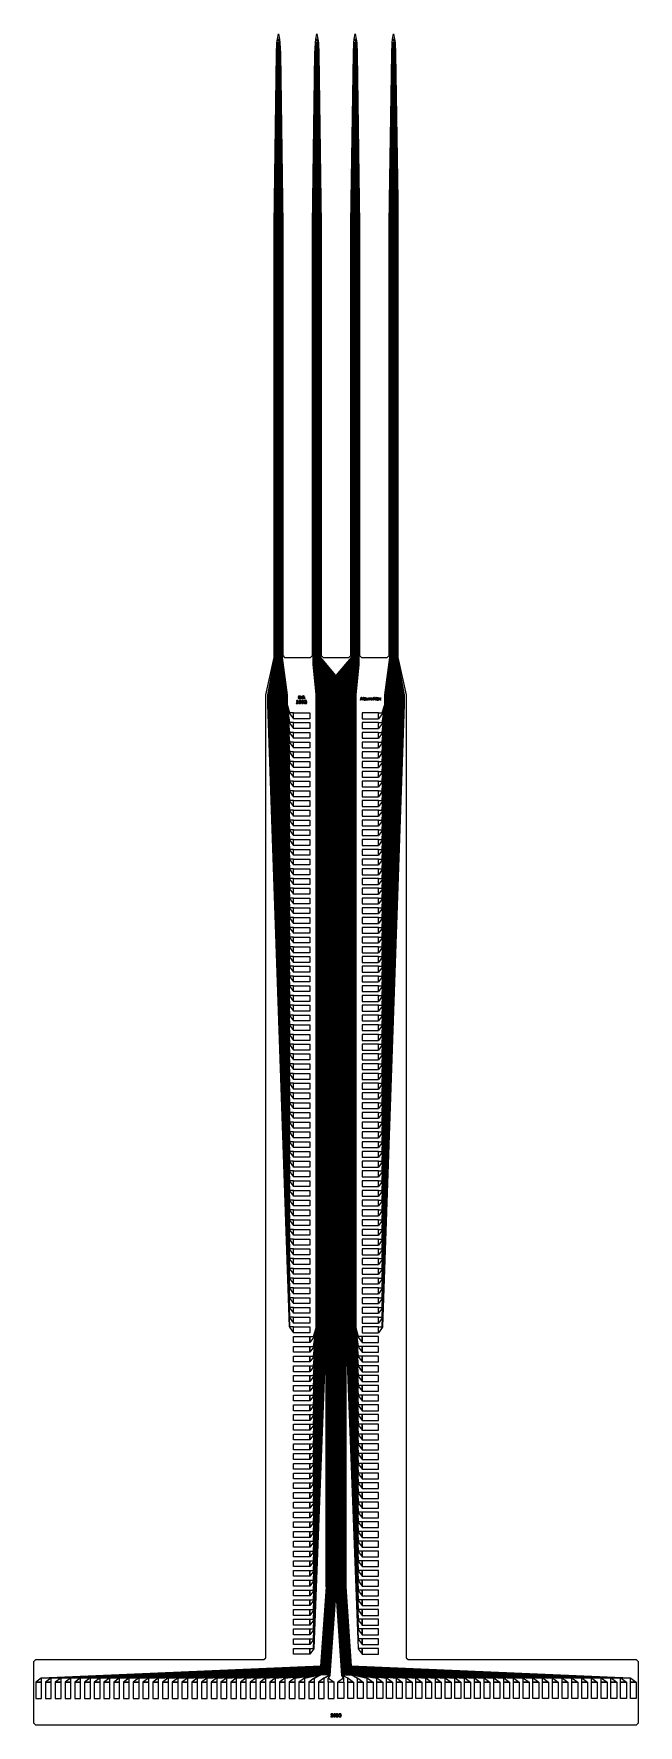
# Model space of a CAD drawing. Header units: inches. Extents: x 106592 to 209533, y 57057 to 74911.
# Drawn here: x 203234 to 209533, y 57278 to 74911 of the extents above; entities that cross this region are included whole.
import ezdxf

# ---------------------------------------------------------------- set-up
doc = ezdxf.new("R2010")
doc.units = ezdxf.units.IN
doc.header["$MEASUREMENT"] = 0
for name, color, linetype in [('metal', 221, 'Continuous'), ('nitride window', 40, 'Continuous'), ('profile', 140, 'Continuous')]:
    doc.layers.add(name, color=color, linetype=linetype)

msp = doc.modelspace()

# ---------------------------------------------------------------- linework, layer by layer
at = {"layer": 'metal'}
for points in [[(205773, 74618), (205774, 74648), (205774, 74678), (205775, 74708), (205775, 74738), (205776, 74768), (205776, 74798), (205779, 74814), (205778, 74814), (205776, 74798), (205775, 74768), (205775, 74738), (205774, 74708), (205774, 74678), (205773, 74648), (205773, 74618), (205772, 74588), (205772, 74558), (205771, 74528), (205771, 74498), (205770, 74468), (205770, 74438), (205769, 74408), (205769, 74378), (205768, 74348), (205768, 74318), (205767, 74288), (205767, 74258), (205766, 74228), (205766, 74198), (205765, 74168), (205765, 74138), (205764, 74108), (205764, 74078), (205763, 74048), (205763, 74018), (205762, 73988), (205762, 73958), (205761, 73928), (205761, 73898), (205760, 73868), (205760, 73838), (205759, 73808), (205759, 73778), (205758, 73748), (205758, 73718), (205757, 73688), (205757, 73658), (205756, 73628), (205756, 73598), (205755, 73568), (205755, 73538), (205754, 73508), (205754, 73478), (205753, 73448), (205753, 73418), (205752, 73388), (205752, 73358), (205751, 73328), (205751, 73298), (205750, 73268), (205750, 73238), (205749, 73208), (205749, 73178), (205748, 73148), (205748, 73118), (205747, 73088), (205747, 73058), (205746, 73028), (205746, 72998), (205745, 72953), (205745, 72936), (205746, 72936), (205746, 72953), (205746, 72998), (205747, 73028), (205747, 73058), (205748, 73088), (205748, 73118), (205749, 73148), (205749, 73178), (205750, 73208), (205750, 73238), (205751, 73268), (205751, 73298), (205752, 73328), (205752, 73358), (205753, 73388), (205753, 73418), (205754, 73448), (205754, 73478), (205755, 73508), (205755, 73538), (205756, 73568), (205756, 73598), (205757, 73628), (205757, 73658), (205758, 73688), (205758, 73718), (205759, 73748), (205759, 73778), (205760, 73808), (205760, 73838), (205761, 73868), (205761, 73898), (205762, 73928), (205762, 73958), (205763, 73988), (205763, 74018), (205764, 74048), (205764, 74078), (205765, 74108), (205765, 74138), (205766, 74168), (205766, 74198), (205767, 74228), (205767, 74258), (205768, 74288), (205768, 74318), (205769, 74348), (205769, 74378), (205770, 74408), (205770, 74438), (205771, 74468), (205771, 74498), (205772, 74528), (205772, 74558), (205773, 74588)], [(205778, 74856), (205788, 74856), (205788, 74846), (205778, 74846)], [(205788, 74844), (205787, 74844), (205778, 74846), (205788, 74846)], [(205778, 74826), (205788, 74826), (205788, 74816), (205778, 74816)], [(205778, 74814), (205779, 74814), (205788, 74816), (205778, 74816)], [(205778, 74796), (205788, 74796), (205788, 74786), (205778, 74786)], [(205778, 74786), (205787, 74784), (205788, 74784), (205788, 74786)], [(205778, 74766), (205788, 74766), (205788, 74756), (205778, 74756)], [(205821, 72936), (205821, 72936), (205821, 72953), (205821, 72998), (205820, 73028), (205820, 73058), (205819, 73088), (205819, 73118), (205818, 73148), (205818, 73178), (205817, 73208), (205817, 73238), (205816, 73268), (205816, 73298), (205815, 73328), (205815, 73358), (205814, 73388), (205814, 73418), (205813, 73448), (205813, 73478), (205812, 73508), (205812, 73538), (205811, 73568), (205811, 73598), (205810, 73628), (205810, 73658), (205809, 73688), (205809, 73718), (205808, 73748), (205808, 73778), (205807, 73808), (205807, 73838), (205806, 73868), (205806, 73898), (205805, 73928), (205805, 73958), (205804, 73988), (205804, 74018), (205803, 74048), (205803, 74078), (205802, 74108), (205802, 74138), (205801, 74168), (205801, 74198), (205800, 74228), (205800, 74258), (205799, 74288), (205799, 74318), (205798, 74348), (205798, 74378), (205797, 74408), (205797, 74438), (205796, 74468), (205796, 74498), (205795, 74528), (205795, 74558), (205794, 74588), (205794, 74618), (205793, 74648), (205793, 74678), (205792, 74708), (205792, 74738), (205791, 74768), (205791, 74798), (205790, 74828), (205787, 74844), (205788, 74844), (205791, 74828), (205791, 74798), (205792, 74768), (205792, 74738), (205793, 74708), (205793, 74678), (205794, 74648), (205794, 74618), (205795, 74588), (205795, 74558), (205796, 74528), (205796, 74498), (205797, 74468), (205797, 74438), (205798, 74408), (205798, 74378), (205799, 74348), (205799, 74318), (205800, 74288), (205800, 74258), (205801, 74228), (205801, 74198), (205802, 74168), (205802, 74138), (205803, 74108), (205803, 74078), (205804, 74048), (205804, 74018), (205805, 73988), (205805, 73958), (205806, 73928), (205806, 73898), (205807, 73868), (205807, 73838), (205808, 73808), (205808, 73778), (205809, 73748), (205809, 73718), (205810, 73688), (205810, 73658), (205811, 73628), (205811, 73598), (205812, 73568), (205812, 73538), (205813, 73508), (205813, 73478), (205814, 73448), (205814, 73418), (205815, 73388), (205815, 73358), (205816, 73328), (205816, 73298), (205817, 73268), (205817, 73238), (205818, 73208), (205818, 73178), (205819, 73148), (205819, 73118), (205820, 73088), (205820, 73058), (205821, 73028), (205821, 72998), (205822, 72953), (205821, 72936)], [(205788, 74784), (205791, 74768), (205791, 74738), (205792, 74708), (205792, 74678), (205793, 74648), (205793, 74618), (205794, 74588), (205794, 74558), (205795, 74528), (205795, 74498), (205796, 74468), (205796, 74438), (205797, 74408), (205797, 74378), (205798, 74348), (205798, 74318), (205799, 74288), (205799, 74258), (205800, 74228), (205800, 74198), (205801, 74168), (205801, 74138), (205802, 74108), (205802, 74078), (205803, 74048), (205803, 74018), (205804, 73988), (205804, 73958), (205805, 73928), (205805, 73898), (205806, 73868), (205806, 73838), (205807, 73808), (205807, 73778), (205808, 73748), (205808, 73718), (205809, 73688), (205809, 73658), (205810, 73628), (205810, 73598), (205811, 73568), (205811, 73538), (205812, 73508), (205812, 73478), (205813, 73448), (205813, 73418), (205814, 73388), (205814, 73358), (205815, 73328), (205815, 73298), (205816, 73268), (205816, 73238), (205817, 73208), (205817, 73178), (205818, 73148), (205818, 73118), (205819, 73088), (205819, 73058), (205820, 73028), (205820, 72998), (205821, 72953), (205820, 72936), (205819, 72936), (205820, 72953), (205820, 72998), (205819, 73028), (205819, 73058), (205818, 73088), (205818, 73118), (205817, 73148), (205817, 73178), (205816, 73208), (205816, 73238), (205815, 73268), (205815, 73298), (205814, 73328), (205814, 73358), (205813, 73388), (205813, 73418), (205812, 73448), (205812, 73478), (205811, 73508), (205811, 73538), (205810, 73568), (205810, 73598), (205809, 73628), (205809, 73658), (205808, 73688), (205808, 73718), (205807, 73748), (205807, 73778), (205806, 73808), (205806, 73838), (205805, 73868), (205805, 73898), (205804, 73928), (205804, 73958), (205803, 73988), (205803, 74018), (205802, 74048), (205802, 74078), (205801, 74108), (205801, 74138), (205800, 74168), (205800, 74198), (205799, 74228), (205799, 74258), (205798, 74288), (205798, 74318), (205797, 74348), (205797, 74378), (205796, 74408), (205796, 74438), (205795, 74468), (205795, 74498), (205794, 74528), (205794, 74558), (205793, 74588), (205793, 74618), (205792, 74648), (205792, 74678), (205791, 74708), (205791, 74738), (205790, 74768), (205787, 74784)], [(206173, 74618), (206174, 74648), (206174, 74678), (206175, 74708), (206175, 74738), (206176, 74768), (206176, 74798), (206179, 74814), (206178, 74814), (206176, 74798), (206175, 74768), (206175, 74738), (206174, 74708), (206174, 74678), (206173, 74648), (206173, 74618), (206172, 74588), (206172, 74558), (206171, 74528), (206171, 74498), (206170, 74468), (206170, 74438), (206169, 74408), (206169, 74378), (206168, 74348), (206168, 74318), (206167, 74288), (206167, 74258), (206166, 74228), (206166, 74198), (206165, 74168), (206165, 74138), (206164, 74108), (206164, 74078), (206163, 74048), (206163, 74018), (206162, 73988), (206162, 73958), (206161, 73928), (206161, 73898), (206160, 73868), (206160, 73838), (206159, 73808), (206159, 73778), (206158, 73748), (206158, 73718), (206157, 73688), (206157, 73658), (206156, 73628), (206156, 73598), (206155, 73568), (206155, 73538), (206154, 73508), (206154, 73478), (206153, 73448), (206153, 73418), (206152, 73388), (206152, 73358), (206151, 73328), (206151, 73298), (206150, 73268), (206150, 73238), (206149, 73208), (206149, 73178), (206148, 73148), (206148, 73118), (206147, 73088), (206147, 73058), (206146, 73028), (206146, 72998), (206145, 72953), (206145, 72936), (206146, 72936), (206146, 72953), (206146, 72998), (206147, 73028), (206147, 73058), (206148, 73088), (206148, 73118), (206149, 73148), (206149, 73178), (206150, 73208), (206150, 73238), (206151, 73268), (206151, 73298), (206152, 73328), (206152, 73358), (206153, 73388), (206153, 73418), (206154, 73448), (206154, 73478), (206155, 73508), (206155, 73538), (206156, 73568), (206156, 73598), (206157, 73628), (206157, 73658), (206158, 73688), (206158, 73718), (206159, 73748), (206159, 73778), (206160, 73808), (206160, 73838), (206161, 73868), (206161, 73898), (206162, 73928), (206162, 73958), (206163, 73988), (206163, 74018), (206164, 74048), (206164, 74078), (206165, 74108), (206165, 74138), (206166, 74168), (206166, 74198), (206167, 74228), (206167, 74258), (206168, 74288), (206168, 74318), (206169, 74348), (206169, 74378), (206170, 74408), (206170, 74438), (206171, 74468), (206171, 74498), (206172, 74528), (206172, 74558), (206173, 74588)], [(206178, 74856), (206188, 74856), (206188, 74846), (206178, 74846)], [(206188, 74844), (206187, 74844), (206178, 74846), (206188, 74846)], [(206178, 74826), (206188, 74826), (206188, 74816), (206178, 74816)], [(206178, 74814), (206179, 74814), (206188, 74816), (206178, 74816)], [(206178, 74796), (206188, 74796), (206188, 74786), (206178, 74786)], [(206178, 74786), (206187, 74784), (206188, 74784), (206188, 74786)], [(206178, 74766), (206188, 74766), (206188, 74756), (206178, 74756)], [(206221, 72936), (206221, 72936), (206221, 72953), (206221, 72998), (206220, 73028), (206220, 73058), (206219, 73088), (206219, 73118), (206218, 73148), (206218, 73178), (206217, 73208), (206217, 73238), (206216, 73268), (206216, 73298), (206215, 73328), (206215, 73358), (206214, 73388), (206214, 73418), (206213, 73448), (206213, 73478), (206212, 73508), (206212, 73538), (206211, 73568), (206211, 73598), (206210, 73628), (206210, 73658), (206209, 73688), (206209, 73718), (206208, 73748), (206208, 73778), (206207, 73808), (206207, 73838), (206206, 73868), (206206, 73898), (206205, 73928), (206205, 73958), (206204, 73988), (206204, 74018), (206203, 74048), (206203, 74078), (206202, 74108), (206202, 74138), (206201, 74168), (206201, 74198), (206200, 74228), (206200, 74258), (206199, 74288), (206199, 74318), (206198, 74348), (206198, 74378), (206197, 74408), (206197, 74438), (206196, 74468), (206196, 74498), (206195, 74528), (206195, 74558), (206194, 74588), (206194, 74618), (206193, 74648), (206193, 74678), (206192, 74708), (206192, 74738), (206191, 74768), (206191, 74798), (206190, 74828), (206187, 74844), (206188, 74844), (206191, 74828), (206191, 74798), (206192, 74768), (206192, 74738), (206193, 74708), (206193, 74678), (206194, 74648), (206194, 74618), (206195, 74588), (206195, 74558), (206196, 74528), (206196, 74498), (206197, 74468), (206197, 74438), (206198, 74408), (206198, 74378), (206199, 74348), (206199, 74318), (206200, 74288), (206200, 74258), (206201, 74228), (206201, 74198), (206202, 74168), (206202, 74138), (206203, 74108), (206203, 74078), (206204, 74048), (206204, 74018), (206205, 73988), (206205, 73958), (206206, 73928), (206206, 73898), (206207, 73868), (206207, 73838), (206208, 73808), (206208, 73778), (206209, 73748), (206209, 73718), (206210, 73688), (206210, 73658), (206211, 73628), (206211, 73598), (206212, 73568), (206212, 73538), (206213, 73508), (206213, 73478), (206214, 73448), (206214, 73418), (206215, 73388), (206215, 73358), (206216, 73328), (206216, 73298), (206217, 73268), (206217, 73238), (206218, 73208), (206218, 73178), (206219, 73148), (206219, 73118), (206220, 73088), (206220, 73058), (206221, 73028), (206221, 72998), (206222, 72953), (206221, 72936)], [(206188, 74784), (206191, 74768), (206191, 74738), (206192, 74708), (206192, 74678), (206193, 74648), (206193, 74618), (206194, 74588), (206194, 74558), (206195, 74528), (206195, 74498), (206196, 74468), (206196, 74438), (206197, 74408), (206197, 74378), (206198, 74348), (206198, 74318), (206199, 74288), (206199, 74258), (206200, 74228), (206200, 74198), (206201, 74168), (206201, 74138), (206202, 74108), (206202, 74078), (206203, 74048), (206203, 74018), (206204, 73988), (206204, 73958), (206205, 73928), (206205, 73898), (206206, 73868), (206206, 73838), (206207, 73808), (206207, 73778), (206208, 73748), (206208, 73718), (206209, 73688), (206209, 73658), (206210, 73628), (206210, 73598), (206211, 73568), (206211, 73538), (206212, 73508), (206212, 73478), (206213, 73448), (206213, 73418), (206214, 73388), (206214, 73358), (206215, 73328), (206215, 73298), (206216, 73268), (206216, 73238), (206217, 73208), (206217, 73178), (206218, 73148), (206218, 73118), (206219, 73088), (206219, 73058), (206220, 73028), (206220, 72998), (206221, 72953), (206220, 72936), (206219, 72936), (206220, 72953), (206220, 72998), (206219, 73028), (206219, 73058), (206218, 73088), (206218, 73118), (206217, 73148), (206217, 73178), (206216, 73208), (206216, 73238), (206215, 73268), (206215, 73298), (206214, 73328), (206214, 73358), (206213, 73388), (206213, 73418), (206212, 73448), (206212, 73478), (206211, 73508), (206211, 73538), (206210, 73568), (206210, 73598), (206209, 73628), (206209, 73658), (206208, 73688), (206208, 73718), (206207, 73748), (206207, 73778), (206206, 73808), (206206, 73838), (206205, 73868), (206205, 73898), (206204, 73928), (206204, 73958), (206203, 73988), (206203, 74018), (206202, 74048), (206202, 74078), (206201, 74108), (206201, 74138), (206200, 74168), (206200, 74198), (206199, 74228), (206199, 74258), (206198, 74288), (206198, 74318), (206197, 74348), (206197, 74378), (206196, 74408), (206196, 74438), (206195, 74468), (206195, 74498), (206194, 74528), (206194, 74558), (206193, 74588), (206193, 74618), (206192, 74648), (206192, 74678), (206191, 74708), (206191, 74738), (206190, 74768), (206187, 74784)], [(206573, 74618), (206574, 74648), (206574, 74678), (206575, 74708), (206575, 74738), (206576, 74768), (206576, 74798), (206579, 74814), (206578, 74814), (206576, 74798), (206575, 74768), (206575, 74738), (206574, 74708), (206574, 74678), (206573, 74648), (206573, 74618), (206572, 74588), (206572, 74558), (206571, 74528), (206571, 74498), (206570, 74468), (206570, 74438), (206569, 74408), (206569, 74378), (206568, 74348), (206568, 74318), (206567, 74288), (206567, 74258), (206566, 74228), (206566, 74198), (206565, 74168), (206565, 74138), (206564, 74108), (206564, 74078), (206563, 74048), (206563, 74018), (206562, 73988), (206562, 73958), (206561, 73928), (206561, 73898), (206560, 73868), (206560, 73838), (206559, 73808), (206559, 73778), (206558, 73748), (206558, 73718), (206557, 73688), (206557, 73658), (206556, 73628), (206556, 73598), (206555, 73568), (206555, 73538), (206554, 73508), (206554, 73478), (206553, 73448), (206553, 73418), (206552, 73388), (206552, 73358), (206551, 73328), (206551, 73298), (206550, 73268), (206550, 73238), (206549, 73208), (206549, 73178), (206548, 73148), (206548, 73118), (206547, 73088), (206547, 73058), (206546, 73028), (206546, 72998), (206545, 72953), (206545, 72936), (206546, 72936), (206546, 72953), (206546, 72998), (206547, 73028), (206547, 73058), (206548, 73088), (206548, 73118), (206549, 73148), (206549, 73178), (206550, 73208), (206550, 73238), (206551, 73268), (206551, 73298), (206552, 73328), (206552, 73358), (206553, 73388), (206553, 73418), (206554, 73448), (206554, 73478), (206555, 73508), (206555, 73538), (206556, 73568), (206556, 73598), (206557, 73628), (206557, 73658), (206558, 73688), (206558, 73718), (206559, 73748), (206559, 73778), (206560, 73808), (206560, 73838), (206561, 73868), (206561, 73898), (206562, 73928), (206562, 73958), (206563, 73988), (206563, 74018), (206564, 74048), (206564, 74078), (206565, 74108), (206565, 74138), (206566, 74168), (206566, 74198), (206567, 74228), (206567, 74258), (206568, 74288), (206568, 74318), (206569, 74348), (206569, 74378), (206570, 74408), (206570, 74438), (206571, 74468), (206571, 74498), (206572, 74528), (206572, 74558), (206573, 74588)], [(206578, 74856), (206588, 74856), (206588, 74846), (206578, 74846)], [(206588, 74844), (206587, 74844), (206578, 74846), (206588, 74846)], [(206578, 74826), (206588, 74826), (206588, 74816), (206578, 74816)], [(206578, 74814), (206579, 74814), (206588, 74816), (206578, 74816)], [(206578, 74796), (206588, 74796), (206588, 74786), (206578, 74786)], [(206578, 74786), (206587, 74784), (206588, 74784), (206588, 74786)], [(206578, 74766), (206588, 74766), (206588, 74756), (206578, 74756)], [(206621, 72936), (206621, 72936), (206621, 72953), (206621, 72998), (206620, 73028), (206620, 73058), (206619, 73088), (206619, 73118), (206618, 73148), (206618, 73178), (206617, 73208), (206617, 73238), (206616, 73268), (206616, 73298), (206615, 73328), (206615, 73358), (206614, 73388), (206614, 73418), (206613, 73448), (206613, 73478), (206612, 73508), (206612, 73538), (206611, 73568), (206611, 73598), (206610, 73628), (206610, 73658), (206609, 73688), (206609, 73718), (206608, 73748), (206608, 73778), (206607, 73808), (206607, 73838), (206606, 73868), (206606, 73898), (206605, 73928), (206605, 73958), (206604, 73988), (206604, 74018), (206603, 74048), (206603, 74078), (206602, 74108), (206602, 74138), (206601, 74168), (206601, 74198), (206600, 74228), (206600, 74258), (206599, 74288), (206599, 74318), (206598, 74348), (206598, 74378), (206597, 74408), (206597, 74438), (206596, 74468), (206596, 74498), (206595, 74528), (206595, 74558), (206594, 74588), (206594, 74618), (206593, 74648), (206593, 74678), (206592, 74708), (206592, 74738), (206591, 74768), (206591, 74798), (206590, 74828), (206587, 74844), (206588, 74844), (206591, 74828), (206591, 74798), (206592, 74768), (206592, 74738), (206593, 74708), (206593, 74678), (206594, 74648), (206594, 74618), (206595, 74588), (206595, 74558), (206596, 74528), (206596, 74498), (206597, 74468), (206597, 74438), (206598, 74408), (206598, 74378), (206599, 74348), (206599, 74318), (206600, 74288), (206600, 74258), (206601, 74228), (206601, 74198), (206602, 74168), (206602, 74138), (206603, 74108), (206603, 74078), (206604, 74048), (206604, 74018), (206605, 73988), (206605, 73958), (206606, 73928), (206606, 73898), (206607, 73868), (206607, 73838), (206608, 73808), (206608, 73778), (206609, 73748), (206609, 73718), (206610, 73688), (206610, 73658), (206611, 73628), (206611, 73598), (206612, 73568), (206612, 73538), (206613, 73508), (206613, 73478), (206614, 73448), (206614, 73418), (206615, 73388), (206615, 73358), (206616, 73328), (206616, 73298), (206617, 73268), (206617, 73238), (206618, 73208), (206618, 73178), (206619, 73148), (206619, 73118), (206620, 73088), (206620, 73058), (206621, 73028), (206621, 72998), (206622, 72953), (206621, 72936)], [(206588, 74784), (206591, 74768), (206591, 74738), (206592, 74708), (206592, 74678), (206593, 74648), (206593, 74618), (206594, 74588), (206594, 74558), (206595, 74528), (206595, 74498), (206596, 74468), (206596, 74438), (206597, 74408), (206597, 74378), (206598, 74348), (206598, 74318), (206599, 74288), (206599, 74258), (206600, 74228), (206600, 74198), (206601, 74168), (206601, 74138), (206602, 74108), (206602, 74078), (206603, 74048), (206603, 74018), (206604, 73988), (206604, 73958), (206605, 73928), (206605, 73898), (206606, 73868), (206606, 73838), (206607, 73808), (206607, 73778), (206608, 73748), (206608, 73718), (206609, 73688), (206609, 73658), (206610, 73628), (206610, 73598), (206611, 73568), (206611, 73538), (206612, 73508), (206612, 73478), (206613, 73448), (206613, 73418), (206614, 73388), (206614, 73358), (206615, 73328), (206615, 73298), (206616, 73268), (206616, 73238), (206617, 73208), (206617, 73178), (206618, 73148), (206618, 73118), (206619, 73088), (206619, 73058), (206620, 73028), (206620, 72998), (206621, 72953), (206620, 72936), (206619, 72936), (206620, 72953), (206620, 72998), (206619, 73028), (206619, 73058), (206618, 73088), (206618, 73118), (206617, 73148), (206617, 73178), (206616, 73208), (206616, 73238), (206615, 73268), (206615, 73298), (206614, 73328), (206614, 73358), (206613, 73388), (206613, 73418), (206612, 73448), (206612, 73478), (206611, 73508), (206611, 73538), (206610, 73568), (206610, 73598), (206609, 73628), (206609, 73658), (206608, 73688), (206608, 73718), (206607, 73748), (206607, 73778), (206606, 73808), (206606, 73838), (206605, 73868), (206605, 73898), (206604, 73928), (206604, 73958), (206603, 73988), (206603, 74018), (206602, 74048), (206602, 74078), (206601, 74108), (206601, 74138), (206600, 74168), (206600, 74198), (206599, 74228), (206599, 74258), (206598, 74288), (206598, 74318), (206597, 74348), (206597, 74378), (206596, 74408), (206596, 74438), (206595, 74468), (206595, 74498), (206594, 74528), (206594, 74558), (206593, 74588), (206593, 74618), (206592, 74648), (206592, 74678), (206591, 74708), (206591, 74738), (206590, 74768), (206587, 74784)], [(206973, 74618), (206974, 74648), (206974, 74678), (206975, 74708), (206975, 74738), (206976, 74768), (206976, 74798), (206979, 74814), (206978, 74814), (206976, 74798), (206975, 74768), (206975, 74738), (206974, 74708), (206974, 74678), (206973, 74648), (206973, 74618), (206972, 74588), (206972, 74558), (206971, 74528), (206971, 74498), (206970, 74468), (206970, 74438), (206969, 74408), (206969, 74378), (206968, 74348), (206968, 74318), (206967, 74288), (206967, 74258), (206966, 74228), (206966, 74198), (206965, 74168), (206965, 74138), (206964, 74108), (206964, 74078), (206963, 74048), (206963, 74018), (206962, 73988), (206962, 73958), (206961, 73928), (206961, 73898), (206960, 73868), (206960, 73838), (206959, 73808), (206959, 73778), (206958, 73748), (206958, 73718), (206957, 73688), (206957, 73658), (206956, 73628), (206956, 73598), (206955, 73568), (206955, 73538), (206954, 73508), (206954, 73478), (206953, 73448), (206953, 73418), (206952, 73388), (206952, 73358), (206951, 73328), (206951, 73298), (206950, 73268), (206950, 73238), (206949, 73208), (206949, 73178), (206948, 73148), (206948, 73118), (206947, 73088), (206947, 73058), (206946, 73028), (206946, 72998), (206945, 72953), (206945, 72936), (206946, 72936), (206946, 72953), (206946, 72998), (206947, 73028), (206947, 73058), (206948, 73088), (206948, 73118), (206949, 73148), (206949, 73178), (206950, 73208), (206950, 73238), (206951, 73268), (206951, 73298), (206952, 73328), (206952, 73358), (206953, 73388), (206953, 73418), (206954, 73448), (206954, 73478), (206955, 73508), (206955, 73538), (206956, 73568), (206956, 73598), (206957, 73628), (206957, 73658), (206958, 73688), (206958, 73718), (206959, 73748), (206959, 73778), (206960, 73808), (206960, 73838), (206961, 73868), (206961, 73898), (206962, 73928), (206962, 73958), (206963, 73988), (206963, 74018), (206964, 74048), (206964, 74078), (206965, 74108), (206965, 74138), (206966, 74168), (206966, 74198), (206967, 74228), (206967, 74258), (206968, 74288), (206968, 74318), (206969, 74348), (206969, 74378), (206970, 74408), (206970, 74438), (206971, 74468), (206971, 74498), (206972, 74528), (206972, 74558), (206973, 74588)], [(206978, 74856), (206988, 74856), (206988, 74846), (206978, 74846)], [(206988, 74844), (206987, 74844), (206978, 74846), (206988, 74846)], [(206978, 74826), (206988, 74826), (206988, 74816), (206978, 74816)], [(206978, 74814), (206979, 74814), (206988, 74816), (206978, 74816)], [(206978, 74796), (206988, 74796), (206988, 74786), (206978, 74786)], [(206978, 74786), (206987, 74784), (206988, 74784), (206988, 74786)], [(206978, 74766), (206988, 74766), (206988, 74756), (206978, 74756)], [(207021, 72936), (207021, 72936), (207021, 72953), (207021, 72998), (207020, 73028), (207020, 73058), (207019, 73088), (207019, 73118), (207018, 73148), (207018, 73178), (207017, 73208), (207017, 73238), (207016, 73268), (207016, 73298), (207015, 73328), (207015, 73358), (207014, 73388), (207014, 73418), (207013, 73448), (207013, 73478), (207012, 73508), (207012, 73538), (207011, 73568), (207011, 73598), (207010, 73628), (207010, 73658), (207009, 73688), (207009, 73718), (207008, 73748), (207008, 73778), (207007, 73808), (207007, 73838), (207006, 73868), (207006, 73898), (207005, 73928), (207005, 73958), (207004, 73988), (207004, 74018), (207003, 74048), (207003, 74078), (207002, 74108), (207002, 74138), (207001, 74168), (207001, 74198), (207000, 74228), (207000, 74258), (206999, 74288), (206999, 74318), (206998, 74348), (206998, 74378), (206997, 74408), (206997, 74438), (206996, 74468), (206996, 74498), (206995, 74528), (206995, 74558), (206994, 74588), (206994, 74618), (206993, 74648), (206993, 74678), (206992, 74708), (206992, 74738), (206991, 74768), (206991, 74798), (206990, 74828), (206987, 74844), (206988, 74844), (206991, 74828), (206991, 74798), (206992, 74768), (206992, 74738), (206993, 74708), (206993, 74678), (206994, 74648), (206994, 74618), (206995, 74588), (206995, 74558), (206996, 74528), (206996, 74498), (206997, 74468), (206997, 74438), (206998, 74408), (206998, 74378), (206999, 74348), (206999, 74318), (207000, 74288), (207000, 74258), (207001, 74228), (207001, 74198), (207002, 74168), (207002, 74138), (207003, 74108), (207003, 74078), (207004, 74048), (207004, 74018), (207005, 73988), (207005, 73958), (207006, 73928), (207006, 73898), (207007, 73868), (207007, 73838), (207008, 73808), (207008, 73778), (207009, 73748), (207009, 73718), (207010, 73688), (207010, 73658), (207011, 73628), (207011, 73598), (207012, 73568), (207012, 73538), (207013, 73508), (207013, 73478), (207014, 73448), (207014, 73418), (207015, 73388), (207015, 73358), (207016, 73328), (207016, 73298), (207017, 73268), (207017, 73238), (207018, 73208), (207018, 73178), (207019, 73148), (207019, 73118), (207020, 73088), (207020, 73058), (207021, 73028), (207021, 72998), (207022, 72953), (207021, 72936)], [(206988, 74784), (206991, 74768), (206991, 74738), (206992, 74708), (206992, 74678), (206993, 74648), (206993, 74618), (206994, 74588), (206994, 74558), (206995, 74528), (206995, 74498), (206996, 74468), (206996, 74438), (206997, 74408), (206997, 74378), (206998, 74348), (206998, 74318), (206999, 74288), (206999, 74258), (207000, 74228), (207000, 74198), (207001, 74168), (207001, 74138), (207002, 74108), (207002, 74078), (207003, 74048), (207003, 74018), (207004, 73988), (207004, 73958), (207005, 73928), (207005, 73898), (207006, 73868), (207006, 73838), (207007, 73808), (207007, 73778), (207008, 73748), (207008, 73718), (207009, 73688), (207009, 73658), (207010, 73628), (207010, 73598), (207011, 73568), (207011, 73538), (207012, 73508), (207012, 73478), (207013, 73448), (207013, 73418), (207014, 73388), (207014, 73358), (207015, 73328), (207015, 73298), (207016, 73268), (207016, 73238), (207017, 73208), (207017, 73178), (207018, 73148), (207018, 73118), (207019, 73088), (207019, 73058), (207020, 73028), (207020, 72998), (207021, 72953), (207020, 72936), (207019, 72936), (207020, 72953), (207020, 72998), (207019, 73028), (207019, 73058), (207018, 73088), (207018, 73118), (207017, 73148), (207017, 73178), (207016, 73208), (207016, 73238), (207015, 73268), (207015, 73298), (207014, 73328), (207014, 73358), (207013, 73388), (207013, 73418), (207012, 73448), (207012, 73478), (207011, 73508), (207011, 73538), (207010, 73568), (207010, 73598), (207009, 73628), (207009, 73658), (207008, 73688), (207008, 73718), (207007, 73748), (207007, 73778), (207006, 73808), (207006, 73838), (207005, 73868), (207005, 73898), (207004, 73928), (207004, 73958), (207003, 73988), (207003, 74018), (207002, 74048), (207002, 74078), (207001, 74108), (207001, 74138), (207000, 74168), (207000, 74198), (206999, 74228), (206999, 74258), (206998, 74288), (206998, 74318), (206997, 74348), (206997, 74378), (206996, 74408), (206996, 74438), (206995, 74468), (206995, 74498), (206994, 74528), (206994, 74558), (206993, 74588), (206993, 74618), (206992, 74648), (206992, 74678), (206991, 74708), (206991, 74738), (206990, 74768), (206987, 74784)], [(205774, 74618), (205775, 74648), (205775, 74678), (205776, 74708), (205776, 74738), (205779, 74754), (205778, 74754), (205776, 74738), (205775, 74708), (205775, 74678), (205774, 74648), (205774, 74618), (205773, 74588), (205773, 74558), (205772, 74528), (205772, 74498), (205771, 74468), (205771, 74438), (205770, 74408), (205770, 74378), (205769, 74348), (205769, 74318), (205768, 74288), (205768, 74258), (205767, 74228), (205767, 74198), (205766, 74168), (205766, 74138), (205765, 74108), (205765, 74078), (205764, 74048), (205764, 74018), (205763, 73988), (205763, 73958), (205762, 73928), (205762, 73898), (205761, 73868), (205761, 73838), (205760, 73808), (205760, 73778), (205759, 73748), (205759, 73718), (205758, 73688), (205758, 73658), (205757, 73628), (205757, 73598), (205756, 73568), (205756, 73538), (205755, 73508), (205755, 73478), (205754, 73448), (205754, 73418), (205753, 73388), (205753, 73358), (205752, 73328), (205752, 73298), (205751, 73268), (205751, 73238), (205750, 73208), (205750, 73178), (205749, 73148), (205749, 73118), (205748, 73088), (205748, 73058), (205747, 73028), (205747, 72998), (205746, 72953), (205746, 72936), (205747, 72936), (205747, 72953), (205747, 72998), (205748, 73028), (205748, 73058), (205749, 73088), (205749, 73118), (205750, 73148), (205750, 73178), (205751, 73208), (205751, 73238), (205752, 73268), (205752, 73298), (205753, 73328), (205753, 73358), (205754, 73388), (205754, 73418), (205755, 73448), (205755, 73478), (205756, 73508), (205756, 73538), (205757, 73568), (205757, 73598), (205758, 73628), (205758, 73658), (205759, 73688), (205759, 73718), (205760, 73748), (205760, 73778), (205761, 73808), (205761, 73838), (205762, 73868), (205762, 73898), (205763, 73928), (205763, 73958), (205764, 73988), (205764, 74018), (205765, 74048), (205765, 74078), (205766, 74108), (205766, 74138), (205767, 74168), (205767, 74198), (205768, 74228), (205768, 74258), (205769, 74288), (205769, 74318), (205770, 74348), (205770, 74378), (205771, 74408), (205771, 74438), (205772, 74468), (205772, 74498), (205773, 74528), (205773, 74558), (205774, 74588)], [(205775, 74588), (205775, 74618), (205776, 74648), (205776, 74678), (205779, 74694), (205778, 74694), (205776, 74678), (205775, 74648), (205775, 74618), (205774, 74588), (205774, 74558), (205773, 74528), (205773, 74498), (205772, 74468), (205772, 74438), (205771, 74408), (205771, 74378), (205770, 74348), (205770, 74318), (205769, 74288), (205769, 74258), (205768, 74228), (205768, 74198), (205767, 74168), (205767, 74138), (205766, 74108), (205766, 74078), (205765, 74048), (205765, 74018), (205764, 73988), (205764, 73958), (205763, 73928), (205763, 73898), (205762, 73868), (205762, 73838), (205761, 73808), (205761, 73778), (205760, 73748), (205760, 73718), (205759, 73688), (205759, 73658), (205758, 73628), (205758, 73598), (205757, 73568), (205757, 73538), (205756, 73508), (205756, 73478), (205755, 73448), (205755, 73418), (205754, 73388), (205754, 73358), (205753, 73328), (205753, 73298), (205752, 73268), (205752, 73238), (205751, 73208), (205751, 73178), (205750, 73148), (205750, 73118), (205749, 73088), (205749, 73058), (205748, 73028), (205748, 72998), (205747, 72953), (205747, 72936), (205748, 72936), (205748, 72953), (205748, 72998), (205749, 73028), (205749, 73058), (205750, 73088), (205750, 73118), (205751, 73148), (205751, 73178), (205752, 73208), (205752, 73238), (205753, 73268), (205753, 73298), (205754, 73328), (205754, 73358), (205755, 73388), (205755, 73418), (205756, 73448), (205756, 73478), (205757, 73508), (205757, 73538), (205758, 73568), (205758, 73598), (205759, 73628), (205759, 73658), (205760, 73688), (205760, 73718), (205761, 73748), (205761, 73778), (205762, 73808), (205762, 73838), (205763, 73868), (205763, 73898), (205764, 73928), (205764, 73958), (205765, 73988), (205765, 74018), (205766, 74048), (205766, 74078), (205767, 74108), (205767, 74138), (205768, 74168), (205768, 74198), (205769, 74228), (205769, 74258), (205770, 74288), (205770, 74318), (205771, 74348), (205771, 74378), (205772, 74408), (205772, 74438), (205773, 74468), (205773, 74498), (205774, 74528), (205774, 74558), (205775, 74588)], [(205776, 74588), (205775, 74558), (205775, 74528), (205774, 74498), (205774, 74468), (205773, 74438), (205773, 74408), (205772, 74378), (205772, 74348), (205771, 74318), (205771, 74288), (205770, 74258), (205770, 74228), (205769, 74198), (205769, 74168), (205768, 74138), (205768, 74108), (205767, 74078), (205767, 74048), (205766, 74018), (205766, 73988), (205765, 73958), (205765, 73928), (205764, 73898), (205764, 73868), (205763, 73838), (205763, 73808), (205762, 73778), (205762, 73748), (205761, 73718), (205761, 73688), (205760, 73658), (205760, 73628), (205759, 73598), (205759, 73568), (205758, 73538), (205758, 73508), (205757, 73478), (205757, 73448), (205756, 73418), (205756, 73388), (205755, 73358), (205755, 73328), (205754, 73298), (205754, 73268), (205753, 73238), (205753, 73208), (205752, 73178), (205752, 73148), (205751, 73118), (205751, 73088), (205750, 73058), (205750, 73028), (205749, 72998), (205749, 72953), (205749, 72936), (205749, 72936), (205748, 72953), (205749, 72998), (205749, 73028), (205750, 73058), (205750, 73088), (205751, 73118), (205751, 73148), (205752, 73178), (205752, 73208), (205753, 73238), (205753, 73268), (205754, 73298), (205754, 73328), (205755, 73358), (205755, 73388), (205756, 73418), (205756, 73448), (205757, 73478), (205757, 73508), (205758, 73538), (205758, 73568), (205759, 73598), (205759, 73628), (205760, 73658), (205760, 73688), (205761, 73718), (205761, 73748), (205762, 73778), (205762, 73808), (205763, 73838), (205763, 73868), (205764, 73898), (205764, 73928), (205765, 73958), (205765, 73988), (205766, 74018), (205766, 74048), (205767, 74078), (205767, 74108), (205768, 74138), (205768, 74168), (205769, 74198), (205769, 74228), (205770, 74258), (205770, 74288), (205771, 74318), (205771, 74348), (205772, 74378), (205772, 74408), (205773, 74438), (205773, 74468), (205774, 74498), (205774, 74528), (205775, 74558), (205775, 74588), (205776, 74618), (205778, 74634), (205779, 74634), (205776, 74618), (205776, 74588)], [(205788, 74756), (205779, 74754), (205778, 74754), (205778, 74756)], [(205778, 74736), (205788, 74736), (205788, 74726), (205778, 74726)], [(205788, 74724), (205787, 74724), (205778, 74726), (205788, 74726)], [(205778, 74706), (205788, 74706), (205788, 74696), (205778, 74696)], [(205778, 74694), (205779, 74694), (205788, 74696), (205778, 74696)], [(205778, 74676), (205788, 74676), (205788, 74666), (205778, 74666)], [(205788, 74664), (205787, 74664), (205778, 74666), (205788, 74666)], [(205778, 74646), (205788, 74646), (205788, 74636), (205778, 74636)], [(205778, 74634), (205779, 74634), (205788, 74636), (205778, 74636)], [(205778, 74616), (205788, 74616), (205788, 74606), (205778, 74606)], [(205788, 74604), (205787, 74604), (205778, 74606), (205788, 74606)], [(205791, 74678), (205792, 74648), (205792, 74618), (205793, 74588), (205793, 74558), (205794, 74528), (205794, 74498), (205795, 74468), (205795, 74438), (205796, 74408), (205796, 74378), (205797, 74348), (205797, 74318), (205798, 74288), (205798, 74258), (205799, 74228), (205799, 74198), (205800, 74168), (205800, 74138), (205801, 74108), (205801, 74078), (205802, 74048), (205802, 74018), (205803, 73988), (205803, 73958), (205804, 73928), (205804, 73898), (205805, 73868), (205805, 73838), (205806, 73808), (205806, 73778), (205807, 73748), (205807, 73718), (205808, 73688), (205808, 73658), (205809, 73628), (205809, 73598), (205810, 73568), (205810, 73538), (205811, 73508), (205811, 73478), (205812, 73448), (205812, 73418), (205813, 73388), (205813, 73358), (205814, 73328), (205814, 73298), (205815, 73268), (205815, 73238), (205816, 73208), (205816, 73178), (205817, 73148), (205817, 73118), (205818, 73088), (205818, 73058), (205819, 73028), (205819, 72998), (205820, 72953), (205819, 72936), (205818, 72936), (205819, 72953), (205819, 72998), (205818, 73028), (205818, 73058), (205817, 73088), (205817, 73118), (205816, 73148), (205816, 73178), (205815, 73208), (205815, 73238), (205814, 73268), (205814, 73298), (205813, 73328), (205813, 73358), (205812, 73388), (205812, 73418), (205811, 73448), (205811, 73478), (205810, 73508), (205810, 73538), (205809, 73568), (205809, 73598), (205808, 73628), (205808, 73658), (205807, 73688), (205807, 73718), (205806, 73748), (205806, 73778), (205805, 73808), (205805, 73838), (205804, 73868), (205804, 73898), (205803, 73928), (205803, 73958), (205802, 73988), (205802, 74018), (205801, 74048), (205801, 74078), (205800, 74108), (205800, 74138), (205799, 74168), (205799, 74198), (205798, 74228), (205798, 74258), (205797, 74288), (205797, 74318), (205796, 74348), (205796, 74378), (205795, 74408), (205795, 74438), (205794, 74468), (205794, 74498), (205793, 74528), (205793, 74558), (205792, 74588), (205792, 74618), (205791, 74648), (205791, 74678), (205790, 74708), (205787, 74724), (205788, 74724), (205791, 74708), (205791, 74678)], [(205791, 74618), (205792, 74588), (205792, 74558), (205793, 74528), (205793, 74498), (205794, 74468), (205794, 74438), (205795, 74408), (205795, 74378), (205796, 74348), (205796, 74318), (205797, 74288), (205797, 74258), (205798, 74228), (205798, 74198), (205799, 74168), (205799, 74138), (205800, 74108), (205800, 74078), (205801, 74048), (205801, 74018), (205802, 73988), (205802, 73958), (205803, 73928), (205803, 73898), (205804, 73868), (205804, 73838), (205805, 73808), (205805, 73778), (205806, 73748), (205806, 73718), (205807, 73688), (205807, 73658), (205808, 73628), (205808, 73598), (205809, 73568), (205809, 73538), (205810, 73508), (205810, 73478), (205811, 73448), (205811, 73418), (205812, 73388), (205812, 73358), (205813, 73328), (205813, 73298), (205814, 73268), (205814, 73238), (205815, 73208), (205815, 73178), (205816, 73148), (205816, 73118), (205817, 73088), (205817, 73058), (205818, 73028), (205818, 72998), (205819, 72953), (205818, 72936), (205817, 72936), (205818, 72953), (205818, 72998), (205817, 73028), (205817, 73058), (205816, 73088), (205816, 73118), (205815, 73148), (205815, 73178), (205814, 73208), (205814, 73238), (205813, 73268), (205813, 73298), (205812, 73328), (205812, 73358), (205811, 73388), (205811, 73418), (205810, 73448), (205810, 73478), (205809, 73508), (205809, 73538), (205808, 73568), (205808, 73598), (205807, 73628), (205807, 73658), (205806, 73688), (205806, 73718), (205805, 73748), (205805, 73778), (205804, 73808), (205804, 73838), (205803, 73868), (205803, 73898), (205802, 73928), (205802, 73958), (205801, 73988), (205801, 74018), (205800, 74048), (205800, 74078), (205799, 74108), (205799, 74138), (205798, 74168), (205798, 74198), (205797, 74228), (205797, 74258), (205796, 74288), (205796, 74318), (205795, 74348), (205795, 74378), (205794, 74408), (205794, 74438), (205793, 74468), (205793, 74498), (205792, 74528), (205792, 74558), (205791, 74588), (205791, 74618), (205790, 74648), (205787, 74664), (205788, 74664), (205791, 74648), (205791, 74618)], [(205791, 74558), (205792, 74528), (205792, 74498), (205793, 74468), (205793, 74438), (205794, 74408), (205794, 74378), (205795, 74348), (205795, 74318), (205796, 74288), (205796, 74258), (205797, 74228), (205797, 74198), (205798, 74168), (205798, 74138), (205799, 74108), (205799, 74078), (205800, 74048), (205800, 74018), (205801, 73988), (205801, 73958), (205802, 73928), (205802, 73898), (205803, 73868), (205803, 73838), (205804, 73808), (205804, 73778), (205805, 73748), (205805, 73718), (205806, 73688), (205806, 73658), (205807, 73628), (205807, 73598), (205808, 73568), (205808, 73538), (205809, 73508), (205809, 73478), (205810, 73448), (205810, 73418), (205811, 73388), (205811, 73358), (205812, 73328), (205812, 73298), (205813, 73268), (205813, 73238), (205814, 73208), (205814, 73178), (205815, 73148), (205815, 73118), (205816, 73088), (205816, 73058), (205817, 73028), (205817, 72998), (205818, 72953), (205816, 72936), (205816, 72936), (205817, 72953), (205817, 72998), (205816, 73028), (205816, 73058), (205815, 73088), (205815, 73118), (205814, 73148), (205814, 73178), (205813, 73208), (205813, 73238), (205812, 73268), (205812, 73298), (205811, 73328), (205811, 73358), (205810, 73388), (205810, 73418), (205809, 73448), (205809, 73478), (205808, 73508), (205808, 73538), (205807, 73568), (205807, 73598), (205806, 73628), (205806, 73658), (205805, 73688), (205805, 73718), (205804, 73748), (205804, 73778), (205803, 73808), (205803, 73838), (205802, 73868), (205802, 73898), (205801, 73928), (205801, 73958), (205800, 73988), (205800, 74018), (205799, 74048), (205799, 74078), (205798, 74108), (205798, 74138), (205797, 74168), (205797, 74198), (205796, 74228), (205796, 74258), (205795, 74288), (205795, 74318), (205794, 74348), (205794, 74378), (205793, 74408), (205793, 74438), (205792, 74468), (205792, 74498), (205791, 74528), (205791, 74558), (205790, 74588), (205787, 74604), (205788, 74604), (205791, 74588), (205791, 74558)], [(206174, 74618), (206175, 74648), (206175, 74678), (206176, 74708), (206176, 74738), (206179, 74754), (206178, 74754), (206176, 74738), (206175, 74708), (206175, 74678), (206174, 74648), (206174, 74618), (206173, 74588), (206173, 74558), (206172, 74528), (206172, 74498), (206171, 74468), (206171, 74438), (206170, 74408), (206170, 74378), (206169, 74348), (206169, 74318), (206168, 74288), (206168, 74258), (206167, 74228), (206167, 74198), (206166, 74168), (206166, 74138), (206165, 74108), (206165, 74078), (206164, 74048), (206164, 74018), (206163, 73988), (206163, 73958), (206162, 73928), (206162, 73898), (206161, 73868), (206161, 73838), (206160, 73808), (206160, 73778), (206159, 73748), (206159, 73718), (206158, 73688), (206158, 73658), (206157, 73628), (206157, 73598), (206156, 73568), (206156, 73538), (206155, 73508), (206155, 73478), (206154, 73448), (206154, 73418), (206153, 73388), (206153, 73358), (206152, 73328), (206152, 73298), (206151, 73268), (206151, 73238), (206150, 73208), (206150, 73178), (206149, 73148), (206149, 73118), (206148, 73088), (206148, 73058), (206147, 73028), (206147, 72998), (206146, 72953), (206146, 72936), (206147, 72936), (206147, 72953), (206147, 72998), (206148, 73028), (206148, 73058), (206149, 73088), (206149, 73118), (206150, 73148), (206150, 73178), (206151, 73208), (206151, 73238), (206152, 73268), (206152, 73298), (206153, 73328), (206153, 73358), (206154, 73388), (206154, 73418), (206155, 73448), (206155, 73478), (206156, 73508), (206156, 73538), (206157, 73568), (206157, 73598), (206158, 73628), (206158, 73658), (206159, 73688), (206159, 73718), (206160, 73748), (206160, 73778), (206161, 73808), (206161, 73838), (206162, 73868), (206162, 73898), (206163, 73928), (206163, 73958), (206164, 73988), (206164, 74018), (206165, 74048), (206165, 74078), (206166, 74108), (206166, 74138), (206167, 74168), (206167, 74198), (206168, 74228), (206168, 74258), (206169, 74288), (206169, 74318), (206170, 74348), (206170, 74378), (206171, 74408), (206171, 74438), (206172, 74468), (206172, 74498), (206173, 74528), (206173, 74558), (206174, 74588)], [(206175, 74588), (206175, 74618), (206176, 74648), (206176, 74678), (206179, 74694), (206178, 74694), (206176, 74678), (206175, 74648), (206175, 74618), (206174, 74588), (206174, 74558), (206173, 74528), (206173, 74498), (206172, 74468), (206172, 74438), (206171, 74408), (206171, 74378), (206170, 74348), (206170, 74318), (206169, 74288), (206169, 74258), (206168, 74228), (206168, 74198), (206167, 74168), (206167, 74138), (206166, 74108), (206166, 74078), (206165, 74048), (206165, 74018), (206164, 73988), (206164, 73958), (206163, 73928), (206163, 73898), (206162, 73868), (206162, 73838), (206161, 73808), (206161, 73778), (206160, 73748), (206160, 73718), (206159, 73688), (206159, 73658), (206158, 73628), (206158, 73598), (206157, 73568), (206157, 73538), (206156, 73508), (206156, 73478), (206155, 73448), (206155, 73418), (206154, 73388), (206154, 73358), (206153, 73328), (206153, 73298), (206152, 73268), (206152, 73238), (206151, 73208), (206151, 73178), (206150, 73148), (206150, 73118), (206149, 73088), (206149, 73058), (206148, 73028), (206148, 72998), (206147, 72953), (206147, 72936), (206148, 72936), (206148, 72953), (206148, 72998), (206149, 73028), (206149, 73058), (206150, 73088), (206150, 73118), (206151, 73148), (206151, 73178), (206152, 73208), (206152, 73238), (206153, 73268), (206153, 73298), (206154, 73328), (206154, 73358), (206155, 73388), (206155, 73418), (206156, 73448), (206156, 73478), (206157, 73508), (206157, 73538), (206158, 73568), (206158, 73598), (206159, 73628), (206159, 73658), (206160, 73688), (206160, 73718), (206161, 73748), (206161, 73778), (206162, 73808), (206162, 73838), (206163, 73868), (206163, 73898), (206164, 73928), (206164, 73958), (206165, 73988), (206165, 74018), (206166, 74048), (206166, 74078), (206167, 74108), (206167, 74138), (206168, 74168), (206168, 74198), (206169, 74228), (206169, 74258), (206170, 74288), (206170, 74318), (206171, 74348), (206171, 74378), (206172, 74408), (206172, 74438), (206173, 74468), (206173, 74498), (206174, 74528), (206174, 74558), (206175, 74588)], [(206176, 74588), (206175, 74558), (206175, 74528), (206174, 74498), (206174, 74468), (206173, 74438), (206173, 74408), (206172, 74378), (206172, 74348), (206171, 74318), (206171, 74288), (206170, 74258), (206170, 74228), (206169, 74198), (206169, 74168), (206168, 74138), (206168, 74108), (206167, 74078), (206167, 74048), (206166, 74018), (206166, 73988), (206165, 73958), (206165, 73928), (206164, 73898), (206164, 73868), (206163, 73838), (206163, 73808), (206162, 73778), (206162, 73748), (206161, 73718), (206161, 73688), (206160, 73658), (206160, 73628), (206159, 73598), (206159, 73568), (206158, 73538), (206158, 73508), (206157, 73478), (206157, 73448), (206156, 73418), (206156, 73388), (206155, 73358), (206155, 73328), (206154, 73298), (206154, 73268), (206153, 73238), (206153, 73208), (206152, 73178), (206152, 73148), (206151, 73118), (206151, 73088), (206150, 73058), (206150, 73028), (206149, 72998), (206149, 72953), (206149, 72936), (206149, 72936), (206148, 72953), (206149, 72998), (206149, 73028), (206150, 73058), (206150, 73088), (206151, 73118), (206151, 73148), (206152, 73178), (206152, 73208), (206153, 73238), (206153, 73268), (206154, 73298), (206154, 73328), (206155, 73358), (206155, 73388), (206156, 73418), (206156, 73448), (206157, 73478), (206157, 73508), (206158, 73538), (206158, 73568), (206159, 73598), (206159, 73628), (206160, 73658), (206160, 73688), (206161, 73718), (206161, 73748), (206162, 73778), (206162, 73808), (206163, 73838), (206163, 73868), (206164, 73898), (206164, 73928), (206165, 73958), (206165, 73988), (206166, 74018), (206166, 74048), (206167, 74078), (206167, 74108), (206168, 74138), (206168, 74168), (206169, 74198), (206169, 74228), (206170, 74258), (206170, 74288), (206171, 74318), (206171, 74348), (206172, 74378), (206172, 74408), (206173, 74438), (206173, 74468), (206174, 74498), (206174, 74528), (206175, 74558), (206175, 74588), (206176, 74618), (206178, 74634), (206179, 74634), (206176, 74618), (206176, 74588)], [(206188, 74756), (206179, 74754), (206178, 74754), (206178, 74756)], [(206178, 74736), (206188, 74736), (206188, 74726), (206178, 74726)], [(206188, 74724), (206187, 74724), (206178, 74726), (206188, 74726)], [(206178, 74706), (206188, 74706), (206188, 74696), (206178, 74696)], [(206178, 74694), (206179, 74694), (206188, 74696), (206178, 74696)], [(206178, 74676), (206188, 74676), (206188, 74666), (206178, 74666)], [(206188, 74664), (206187, 74664), (206178, 74666), (206188, 74666)], [(206178, 74646), (206188, 74646), (206188, 74636), (206178, 74636)], [(206178, 74634), (206179, 74634), (206188, 74636), (206178, 74636)], [(206178, 74616), (206188, 74616), (206188, 74606), (206178, 74606)], [(206188, 74604), (206187, 74604), (206178, 74606), (206188, 74606)], [(206191, 74678), (206192, 74648), (206192, 74618), (206193, 74588), (206193, 74558), (206194, 74528), (206194, 74498), (206195, 74468), (206195, 74438), (206196, 74408), (206196, 74378), (206197, 74348), (206197, 74318), (206198, 74288), (206198, 74258), (206199, 74228), (206199, 74198), (206200, 74168), (206200, 74138), (206201, 74108), (206201, 74078), (206202, 74048), (206202, 74018), (206203, 73988), (206203, 73958), (206204, 73928), (206204, 73898), (206205, 73868), (206205, 73838), (206206, 73808), (206206, 73778), (206207, 73748), (206207, 73718), (206208, 73688), (206208, 73658), (206209, 73628), (206209, 73598), (206210, 73568), (206210, 73538), (206211, 73508), (206211, 73478), (206212, 73448), (206212, 73418), (206213, 73388), (206213, 73358), (206214, 73328), (206214, 73298), (206215, 73268), (206215, 73238), (206216, 73208), (206216, 73178), (206217, 73148), (206217, 73118), (206218, 73088), (206218, 73058), (206219, 73028), (206219, 72998), (206220, 72953), (206219, 72936), (206218, 72936), (206219, 72953), (206219, 72998), (206218, 73028), (206218, 73058), (206217, 73088), (206217, 73118), (206216, 73148), (206216, 73178), (206215, 73208), (206215, 73238), (206214, 73268), (206214, 73298), (206213, 73328), (206213, 73358), (206212, 73388), (206212, 73418), (206211, 73448), (206211, 73478), (206210, 73508), (206210, 73538), (206209, 73568), (206209, 73598), (206208, 73628), (206208, 73658), (206207, 73688), (206207, 73718), (206206, 73748), (206206, 73778), (206205, 73808), (206205, 73838), (206204, 73868), (206204, 73898), (206203, 73928), (206203, 73958), (206202, 73988), (206202, 74018), (206201, 74048), (206201, 74078), (206200, 74108), (206200, 74138), (206199, 74168), (206199, 74198), (206198, 74228), (206198, 74258), (206197, 74288), (206197, 74318), (206196, 74348), (206196, 74378), (206195, 74408), (206195, 74438), (206194, 74468), (206194, 74498), (206193, 74528), (206193, 74558), (206192, 74588), (206192, 74618), (206191, 74648), (206191, 74678), (206190, 74708), (206187, 74724), (206188, 74724), (206191, 74708), (206191, 74678)], [(206191, 74618), (206192, 74588), (206192, 74558), (206193, 74528), (206193, 74498), (206194, 74468), (206194, 74438), (206195, 74408), (206195, 74378), (206196, 74348), (206196, 74318), (206197, 74288), (206197, 74258), (206198, 74228), (206198, 74198), (206199, 74168), (206199, 74138), (206200, 74108), (206200, 74078), (206201, 74048), (206201, 74018), (206202, 73988), (206202, 73958), (206203, 73928), (206203, 73898), (206204, 73868), (206204, 73838), (206205, 73808), (206205, 73778), (206206, 73748), (206206, 73718), (206207, 73688), (206207, 73658), (206208, 73628), (206208, 73598), (206209, 73568), (206209, 73538), (206210, 73508), (206210, 73478), (206211, 73448), (206211, 73418), (206212, 73388), (206212, 73358), (206213, 73328), (206213, 73298), (206214, 73268), (206214, 73238), (206215, 73208), (206215, 73178), (206216, 73148), (206216, 73118), (206217, 73088), (206217, 73058), (206218, 73028), (206218, 72998), (206219, 72953), (206218, 72936), (206217, 72936), (206218, 72953), (206218, 72998), (206217, 73028), (206217, 73058), (206216, 73088), (206216, 73118), (206215, 73148), (206215, 73178), (206214, 73208), (206214, 73238), (206213, 73268), (206213, 73298), (206212, 73328), (206212, 73358), (206211, 73388), (206211, 73418), (206210, 73448), (206210, 73478), (206209, 73508), (206209, 73538), (206208, 73568), (206208, 73598), (206207, 73628), (206207, 73658), (206206, 73688), (206206, 73718), (206205, 73748), (206205, 73778), (206204, 73808), (206204, 73838), (206203, 73868), (206203, 73898), (206202, 73928), (206202, 73958), (206201, 73988), (206201, 74018), (206200, 74048), (206200, 74078), (206199, 74108), (206199, 74138), (206198, 74168), (206198, 74198), (206197, 74228), (206197, 74258), (206196, 74288), (206196, 74318), (206195, 74348), (206195, 74378), (206194, 74408), (206194, 74438), (206193, 74468), (206193, 74498), (206192, 74528), (206192, 74558), (206191, 74588), (206191, 74618), (206190, 74648), (206187, 74664), (206188, 74664), (206191, 74648), (206191, 74618)], [(206191, 74558), (206192, 74528), (206192, 74498), (206193, 74468), (206193, 74438), (206194, 74408), (206194, 74378), (206195, 74348), (206195, 74318), (206196, 74288), (206196, 74258), (206197, 74228), (206197, 74198), (206198, 74168), (206198, 74138), (206199, 74108), (206199, 74078), (206200, 74048), (206200, 74018), (206201, 73988), (206201, 73958), (206202, 73928), (206202, 73898), (206203, 73868), (206203, 73838), (206204, 73808), (206204, 73778), (206205, 73748), (206205, 73718), (206206, 73688), (206206, 73658), (206207, 73628), (206207, 73598), (206208, 73568), (206208, 73538), (206209, 73508), (206209, 73478), (206210, 73448), (206210, 73418), (206211, 73388), (206211, 73358), (206212, 73328), (206212, 73298), (206213, 73268), (206213, 73238), (206214, 73208), (206214, 73178), (206215, 73148), (206215, 73118), (206216, 73088), (206216, 73058), (206217, 73028), (206217, 72998), (206218, 72953), (206216, 72936), (206216, 72936), (206217, 72953), (206217, 72998), (206216, 73028), (206216, 73058), (206215, 73088), (206215, 73118), (206214, 73148), (206214, 73178), (206213, 73208), (206213, 73238), (206212, 73268), (206212, 73298), (206211, 73328), (206211, 73358), (206210, 73388), (206210, 73418), (206209, 73448), (206209, 73478), (206208, 73508), (206208, 73538), (206207, 73568), (206207, 73598), (206206, 73628), (206206, 73658), (206205, 73688), (206205, 73718), (206204, 73748), (206204, 73778), (206203, 73808), (206203, 73838), (206202, 73868), (206202, 73898), (206201, 73928), (206201, 73958), (206200, 73988), (206200, 74018), (206199, 74048), (206199, 74078), (206198, 74108), (206198, 74138), (206197, 74168), (206197, 74198), (206196, 74228), (206196, 74258), (206195, 74288), (206195, 74318), (206194, 74348), (206194, 74378), (206193, 74408), (206193, 74438), (206192, 74468), (206192, 74498), (206191, 74528), (206191, 74558), (206190, 74588), (206187, 74604), (206188, 74604), (206191, 74588), (206191, 74558)], [(206574, 74618), (206575, 74648), (206575, 74678), (206576, 74708), (206576, 74738), (206579, 74754), (206578, 74754), (206576, 74738), (206575, 74708), (206575, 74678), (206574, 74648), (206574, 74618), (206573, 74588), (206573, 74558), (206572, 74528), (206572, 74498), (206571, 74468), (206571, 74438), (206570, 74408), (206570, 74378), (206569, 74348), (206569, 74318), (206568, 74288), (206568, 74258), (206567, 74228), (206567, 74198), (206566, 74168), (206566, 74138), (206565, 74108), (206565, 74078), (206564, 74048), (206564, 74018), (206563, 73988), (206563, 73958), (206562, 73928), (206562, 73898), (206561, 73868), (206561, 73838), (206560, 73808), (206560, 73778), (206559, 73748), (206559, 73718), (206558, 73688), (206558, 73658), (206557, 73628), (206557, 73598), (206556, 73568), (206556, 73538), (206555, 73508), (206555, 73478), (206554, 73448), (206554, 73418), (206553, 73388), (206553, 73358), (206552, 73328), (206552, 73298), (206551, 73268), (206551, 73238), (206550, 73208), (206550, 73178), (206549, 73148), (206549, 73118), (206548, 73088), (206548, 73058), (206547, 73028), (206547, 72998), (206546, 72953), (206546, 72936), (206547, 72936), (206547, 72953), (206547, 72998), (206548, 73028), (206548, 73058), (206549, 73088), (206549, 73118), (206550, 73148), (206550, 73178), (206551, 73208), (206551, 73238), (206552, 73268), (206552, 73298), (206553, 73328), (206553, 73358), (206554, 73388), (206554, 73418), (206555, 73448), (206555, 73478), (206556, 73508), (206556, 73538), (206557, 73568), (206557, 73598), (206558, 73628), (206558, 73658), (206559, 73688), (206559, 73718), (206560, 73748), (206560, 73778), (206561, 73808), (206561, 73838), (206562, 73868), (206562, 73898), (206563, 73928), (206563, 73958), (206564, 73988), (206564, 74018), (206565, 74048), (206565, 74078), (206566, 74108), (206566, 74138), (206567, 74168), (206567, 74198), (206568, 74228), (206568, 74258), (206569, 74288), (206569, 74318), (206570, 74348), (206570, 74378), (206571, 74408), (206571, 74438), (206572, 74468), (206572, 74498), (206573, 74528), (206573, 74558), (206574, 74588)], [(206575, 74588), (206575, 74618), (206576, 74648), (206576, 74678), (206579, 74694), (206578, 74694), (206576, 74678), (206575, 74648), (206575, 74618), (206574, 74588), (206574, 74558), (206573, 74528), (206573, 74498), (206572, 74468), (206572, 74438), (206571, 74408), (206571, 74378), (206570, 74348), (206570, 74318), (206569, 74288), (206569, 74258), (206568, 74228), (206568, 74198), (206567, 74168), (206567, 74138), (206566, 74108), (206566, 74078), (206565, 74048), (206565, 74018), (206564, 73988), (206564, 73958), (206563, 73928), (206563, 73898), (206562, 73868), (206562, 73838), (206561, 73808), (206561, 73778), (206560, 73748), (206560, 73718), (206559, 73688), (206559, 73658), (206558, 73628), (206558, 73598), (206557, 73568), (206557, 73538), (206556, 73508), (206556, 73478), (206555, 73448), (206555, 73418), (206554, 73388), (206554, 73358), (206553, 73328), (206553, 73298), (206552, 73268), (206552, 73238), (206551, 73208), (206551, 73178), (206550, 73148), (206550, 73118), (206549, 73088), (206549, 73058), (206548, 73028), (206548, 72998), (206547, 72953), (206547, 72936), (206548, 72936), (206548, 72953), (206548, 72998), (206549, 73028), (206549, 73058), (206550, 73088), (206550, 73118), (206551, 73148), (206551, 73178), (206552, 73208), (206552, 73238), (206553, 73268), (206553, 73298), (206554, 73328), (206554, 73358), (206555, 73388), (206555, 73418), (206556, 73448), (206556, 73478), (206557, 73508), (206557, 73538), (206558, 73568), (206558, 73598), (206559, 73628), (206559, 73658), (206560, 73688), (206560, 73718), (206561, 73748), (206561, 73778), (206562, 73808), (206562, 73838), (206563, 73868), (206563, 73898), (206564, 73928), (206564, 73958), (206565, 73988), (206565, 74018), (206566, 74048), (206566, 74078), (206567, 74108), (206567, 74138), (206568, 74168), (206568, 74198), (206569, 74228), (206569, 74258), (206570, 74288), (206570, 74318), (206571, 74348), (206571, 74378), (206572, 74408), (206572, 74438), (206573, 74468), (206573, 74498), (206574, 74528), (206574, 74558), (206575, 74588)], [(206576, 74588), (206575, 74558), (206575, 74528), (206574, 74498), (206574, 74468), (206573, 74438), (206573, 74408), (206572, 74378), (206572, 74348), (206571, 74318), (206571, 74288), (206570, 74258), (206570, 74228), (206569, 74198), (206569, 74168), (206568, 74138), (206568, 74108), (206567, 74078), (206567, 74048), (206566, 74018), (206566, 73988), (206565, 73958), (206565, 73928), (206564, 73898), (206564, 73868), (206563, 73838), (206563, 73808), (206562, 73778), (206562, 73748), (206561, 73718), (206561, 73688), (206560, 73658), (206560, 73628), (206559, 73598), (206559, 73568), (206558, 73538), (206558, 73508), (206557, 73478), (206557, 73448), (206556, 73418), (206556, 73388), (206555, 73358), (206555, 73328), (206554, 73298), (206554, 73268), (206553, 73238), (206553, 73208), (206552, 73178), (206552, 73148), (206551, 73118), (206551, 73088), (206550, 73058), (206550, 73028), (206549, 72998), (206549, 72953), (206549, 72936), (206549, 72936), (206548, 72953), (206549, 72998), (206549, 73028), (206550, 73058), (206550, 73088), (206551, 73118), (206551, 73148), (206552, 73178), (206552, 73208), (206553, 73238), (206553, 73268), (206554, 73298), (206554, 73328), (206555, 73358), (206555, 73388), (206556, 73418), (206556, 73448), (206557, 73478), (206557, 73508), (206558, 73538), (206558, 73568), (206559, 73598), (206559, 73628), (206560, 73658), (206560, 73688), (206561, 73718), (206561, 73748), (206562, 73778), (206562, 73808), (206563, 73838), (206563, 73868), (206564, 73898), (206564, 73928), (206565, 73958), (206565, 73988), (206566, 74018), (206566, 74048), (206567, 74078), (206567, 74108), (206568, 74138), (206568, 74168), (206569, 74198), (206569, 74228), (206570, 74258), (206570, 74288), (206571, 74318), (206571, 74348), (206572, 74378), (206572, 74408), (206573, 74438), (206573, 74468), (206574, 74498), (206574, 74528), (206575, 74558), (206575, 74588), (206576, 74618), (206578, 74634), (206579, 74634), (206576, 74618), (206576, 74588)], [(206588, 74756), (206579, 74754), (206578, 74754), (206578, 74756)], [(206578, 74736), (206588, 74736), (206588, 74726), (206578, 74726)], [(206588, 74724), (206587, 74724), (206578, 74726), (206588, 74726)], [(206578, 74706), (206588, 74706), (206588, 74696), (206578, 74696)], [(206578, 74694), (206579, 74694), (206588, 74696), (206578, 74696)], [(206578, 74676), (206588, 74676), (206588, 74666), (206578, 74666)], [(206588, 74664), (206587, 74664), (206578, 74666), (206588, 74666)], [(206578, 74646), (206588, 74646), (206588, 74636), (206578, 74636)], [(206578, 74634), (206579, 74634), (206588, 74636), (206578, 74636)], [(206578, 74616), (206588, 74616), (206588, 74606), (206578, 74606)], [(206588, 74604), (206587, 74604), (206578, 74606), (206588, 74606)], [(206591, 74678), (206592, 74648), (206592, 74618), (206593, 74588), (206593, 74558), (206594, 74528), (206594, 74498), (206595, 74468), (206595, 74438), (206596, 74408), (206596, 74378), (206597, 74348), (206597, 74318), (206598, 74288), (206598, 74258), (206599, 74228), (206599, 74198), (206600, 74168), (206600, 74138), (206601, 74108), (206601, 74078), (206602, 74048), (206602, 74018), (206603, 73988), (206603, 73958), (206604, 73928), (206604, 73898), (206605, 73868), (206605, 73838), (206606, 73808), (206606, 73778), (206607, 73748), (206607, 73718), (206608, 73688), (206608, 73658), (206609, 73628), (206609, 73598), (206610, 73568), (206610, 73538), (206611, 73508), (206611, 73478), (206612, 73448), (206612, 73418), (206613, 73388), (206613, 73358), (206614, 73328), (206614, 73298), (206615, 73268), (206615, 73238), (206616, 73208), (206616, 73178), (206617, 73148), (206617, 73118), (206618, 73088), (206618, 73058), (206619, 73028), (206619, 72998), (206620, 72953), (206619, 72936), (206618, 72936), (206619, 72953), (206619, 72998), (206618, 73028), (206618, 73058), (206617, 73088), (206617, 73118), (206616, 73148), (206616, 73178), (206615, 73208), (206615, 73238), (206614, 73268), (206614, 73298), (206613, 73328), (206613, 73358), (206612, 73388), (206612, 73418), (206611, 73448), (206611, 73478), (206610, 73508), (206610, 73538), (206609, 73568), (206609, 73598), (206608, 73628), (206608, 73658), (206607, 73688), (206607, 73718), (206606, 73748), (206606, 73778), (206605, 73808), (206605, 73838), (206604, 73868), (206604, 73898), (206603, 73928), (206603, 73958), (206602, 73988), (206602, 74018), (206601, 74048), (206601, 74078), (206600, 74108), (206600, 74138), (206599, 74168), (206599, 74198), (206598, 74228), (206598, 74258), (206597, 74288), (206597, 74318), (206596, 74348), (206596, 74378), (206595, 74408), (206595, 74438), (206594, 74468), (206594, 74498), (206593, 74528), (206593, 74558), (206592, 74588), (206592, 74618), (206591, 74648), (206591, 74678), (206590, 74708), (206587, 74724), (206588, 74724), (206591, 74708), (206591, 74678)], [(206591, 74618), (206592, 74588), (206592, 74558), (206593, 74528), (206593, 74498), (206594, 74468), (206594, 74438), (206595, 74408), (206595, 74378), (206596, 74348), (206596, 74318), (206597, 74288), (206597, 74258), (206598, 74228), (206598, 74198), (206599, 74168), (206599, 74138), (206600, 74108), (206600, 74078), (206601, 74048), (206601, 74018), (206602, 73988), (206602, 73958), (206603, 73928), (206603, 73898), (206604, 73868), (206604, 73838), (206605, 73808), (206605, 73778), (206606, 73748), (206606, 73718), (206607, 73688), (206607, 73658), (206608, 73628), (206608, 73598), (206609, 73568), (206609, 73538), (206610, 73508), (206610, 73478), (206611, 73448), (206611, 73418), (206612, 73388), (206612, 73358), (206613, 73328), (206613, 73298), (206614, 73268), (206614, 73238), (206615, 73208), (206615, 73178), (206616, 73148), (206616, 73118), (206617, 73088), (206617, 73058), (206618, 73028), (206618, 72998), (206619, 72953), (206618, 72936), (206617, 72936), (206618, 72953), (206618, 72998), (206617, 73028), (206617, 73058), (206616, 73088), (206616, 73118), (206615, 73148), (206615, 73178), (206614, 73208), (206614, 73238), (206613, 73268), (206613, 73298), (206612, 73328), (206612, 73358), (206611, 73388), (206611, 73418), (206610, 73448), (206610, 73478), (206609, 73508), (206609, 73538), (206608, 73568), (206608, 73598), (206607, 73628), (206607, 73658), (206606, 73688), (206606, 73718), (206605, 73748), (206605, 73778), (206604, 73808), (206604, 73838), (206603, 73868), (206603, 73898), (206602, 73928), (206602, 73958), (206601, 73988), (206601, 74018), (206600, 74048), (206600, 74078), (206599, 74108), (206599, 74138), (206598, 74168), (206598, 74198), (206597, 74228), (206597, 74258), (206596, 74288), (206596, 74318), (206595, 74348), (206595, 74378), (206594, 74408), (206594, 74438), (206593, 74468), (206593, 74498), (206592, 74528), (206592, 74558), (206591, 74588), (206591, 74618), (206590, 74648), (206587, 74664), (206588, 74664), (206591, 74648), (206591, 74618)], [(206591, 74558), (206592, 74528), (206592, 74498), (206593, 74468), (206593, 74438), (206594, 74408), (206594, 74378), (206595, 74348), (206595, 74318), (206596, 74288), (206596, 74258), (206597, 74228), (206597, 74198), (206598, 74168), (206598, 74138), (206599, 74108), (206599, 74078), (206600, 74048), (206600, 74018), (206601, 73988), (206601, 73958), (206602, 73928), (206602, 73898), (206603, 73868), (206603, 73838), (206604, 73808), (206604, 73778), (206605, 73748), (206605, 73718), (206606, 73688), (206606, 73658), (206607, 73628), (206607, 73598), (206608, 73568), (206608, 73538), (206609, 73508), (206609, 73478), (206610, 73448), (206610, 73418), (206611, 73388), (206611, 73358), (206612, 73328), (206612, 73298), (206613, 73268), (206613, 73238), (206614, 73208), (206614, 73178), (206615, 73148), (206615, 73118), (206616, 73088), (206616, 73058), (206617, 73028), (206617, 72998), (206618, 72953), (206616, 72936), (206616, 72936), (206617, 72953), (206617, 72998), (206616, 73028), (206616, 73058), (206615, 73088), (206615, 73118), (206614, 73148), (206614, 73178), (206613, 73208), (206613, 73238), (206612, 73268), (206612, 73298), (206611, 73328), (206611, 73358), (206610, 73388), (206610, 73418), (206609, 73448), (206609, 73478), (206608, 73508), (206608, 73538), (206607, 73568), (206607, 73598), (206606, 73628), (206606, 73658), (206605, 73688), (206605, 73718), (206604, 73748), (206604, 73778), (206603, 73808), (206603, 73838), (206602, 73868), (206602, 73898), (206601, 73928), (206601, 73958), (206600, 73988), (206600, 74018), (206599, 74048), (206599, 74078), (206598, 74108), (206598, 74138), (206597, 74168), (206597, 74198), (206596, 74228), (206596, 74258), (206595, 74288), (206595, 74318), (206594, 74348), (206594, 74378), (206593, 74408), (206593, 74438), (206592, 74468), (206592, 74498), (206591, 74528), (206591, 74558), (206590, 74588), (206587, 74604), (206588, 74604), (206591, 74588), (206591, 74558)], [(206974, 74618), (206975, 74648), (206975, 74678), (206976, 74708), (206976, 74738), (206979, 74754), (206978, 74754), (206976, 74738), (206975, 74708), (206975, 74678), (206974, 74648), (206974, 74618), (206973, 74588), (206973, 74558), (206972, 74528), (206972, 74498), (206971, 74468), (206971, 74438), (206970, 74408), (206970, 74378), (206969, 74348), (206969, 74318), (206968, 74288), (206968, 74258), (206967, 74228), (206967, 74198), (206966, 74168), (206966, 74138), (206965, 74108), (206965, 74078), (206964, 74048), (206964, 74018), (206963, 73988), (206963, 73958), (206962, 73928), (206962, 73898), (206961, 73868), (206961, 73838), (206960, 73808), (206960, 73778), (206959, 73748), (206959, 73718), (206958, 73688), (206958, 73658), (206957, 73628), (206957, 73598), (206956, 73568), (206956, 73538), (206955, 73508), (206955, 73478), (206954, 73448), (206954, 73418), (206953, 73388), (206953, 73358), (206952, 73328), (206952, 73298), (206951, 73268), (206951, 73238), (206950, 73208), (206950, 73178), (206949, 73148), (206949, 73118), (206948, 73088), (206948, 73058), (206947, 73028), (206947, 72998), (206946, 72953), (206946, 72936), (206947, 72936), (206947, 72953), (206947, 72998), (206948, 73028), (206948, 73058), (206949, 73088), (206949, 73118), (206950, 73148), (206950, 73178), (206951, 73208), (206951, 73238), (206952, 73268), (206952, 73298), (206953, 73328), (206953, 73358), (206954, 73388), (206954, 73418), (206955, 73448), (206955, 73478), (206956, 73508), (206956, 73538), (206957, 73568), (206957, 73598), (206958, 73628), (206958, 73658), (206959, 73688), (206959, 73718), (206960, 73748), (206960, 73778), (206961, 73808), (206961, 73838), (206962, 73868), (206962, 73898), (206963, 73928), (206963, 73958), (206964, 73988), (206964, 74018), (206965, 74048), (206965, 74078), (206966, 74108), (206966, 74138), (206967, 74168), (206967, 74198), (206968, 74228), (206968, 74258), (206969, 74288), (206969, 74318), (206970, 74348), (206970, 74378), (206971, 74408), (206971, 74438), (206972, 74468), (206972, 74498), (206973, 74528), (206973, 74558), (206974, 74588)], [(206975, 74588), (206975, 74618), (206976, 74648), (206976, 74678), (206979, 74694), (206978, 74694), (206976, 74678), (206975, 74648), (206975, 74618), (206974, 74588), (206974, 74558), (206973, 74528), (206973, 74498), (206972, 74468), (206972, 74438), (206971, 74408), (206971, 74378), (206970, 74348), (206970, 74318), (206969, 74288), (206969, 74258), (206968, 74228), (206968, 74198), (206967, 74168), (206967, 74138), (206966, 74108), (206966, 74078), (206965, 74048), (206965, 74018), (206964, 73988), (206964, 73958), (206963, 73928), (206963, 73898), (206962, 73868), (206962, 73838), (206961, 73808), (206961, 73778), (206960, 73748), (206960, 73718), (206959, 73688), (206959, 73658), (206958, 73628), (206958, 73598), (206957, 73568), (206957, 73538), (206956, 73508), (206956, 73478), (206955, 73448), (206955, 73418), (206954, 73388), (206954, 73358), (206953, 73328), (206953, 73298), (206952, 73268), (206952, 73238), (206951, 73208), (206951, 73178), (206950, 73148), (206950, 73118), (206949, 73088), (206949, 73058), (206948, 73028), (206948, 72998), (206947, 72953), (206947, 72936), (206948, 72936), (206948, 72953), (206948, 72998), (206949, 73028), (206949, 73058), (206950, 73088), (206950, 73118), (206951, 73148), (206951, 73178), (206952, 73208), (206952, 73238), (206953, 73268), (206953, 73298), (206954, 73328), (206954, 73358), (206955, 73388), (206955, 73418), (206956, 73448), (206956, 73478), (206957, 73508), (206957, 73538), (206958, 73568), (206958, 73598), (206959, 73628), (206959, 73658), (206960, 73688), (206960, 73718), (206961, 73748), (206961, 73778), (206962, 73808), (206962, 73838), (206963, 73868), (206963, 73898), (206964, 73928), (206964, 73958), (206965, 73988), (206965, 74018), (206966, 74048), (206966, 74078), (206967, 74108), (206967, 74138), (206968, 74168), (206968, 74198), (206969, 74228), (206969, 74258), (206970, 74288), (206970, 74318), (206971, 74348), (206971, 74378), (206972, 74408), (206972, 74438), (206973, 74468), (206973, 74498), (206974, 74528), (206974, 74558), (206975, 74588)], [(206976, 74588), (206975, 74558), (206975, 74528), (206974, 74498), (206974, 74468), (206973, 74438), (206973, 74408), (206972, 74378), (206972, 74348), (206971, 74318), (206971, 74288), (206970, 74258), (206970, 74228), (206969, 74198), (206969, 74168), (206968, 74138), (206968, 74108), (206967, 74078), (206967, 74048), (206966, 74018), (206966, 73988), (206965, 73958), (206965, 73928), (206964, 73898), (206964, 73868), (206963, 73838), (206963, 73808), (206962, 73778), (206962, 73748), (206961, 73718), (206961, 73688), (206960, 73658), (206960, 73628), (206959, 73598), (206959, 73568), (206958, 73538), (206958, 73508), (206957, 73478), (206957, 73448), (206956, 73418), (206956, 73388), (206955, 73358), (206955, 73328), (206954, 73298), (206954, 73268), (206953, 73238), (206953, 73208), (206952, 73178), (206952, 73148), (206951, 73118), (206951, 73088), (206950, 73058), (206950, 73028), (206949, 72998), (206949, 72953), (206949, 72936), (206949, 72936), (206948, 72953), (206949, 72998), (206949, 73028), (206950, 73058), (206950, 73088), (206951, 73118), (206951, 73148), (206952, 73178), (206952, 73208), (206953, 73238), (206953, 73268), (206954, 73298), (206954, 73328), (206955, 73358), (206955, 73388), (206956, 73418), (206956, 73448), (206957, 73478), (206957, 73508), (206958, 73538), (206958, 73568), (206959, 73598), (206959, 73628), (206960, 73658), (206960, 73688), (206961, 73718), (206961, 73748), (206962, 73778), (206962, 73808), (206963, 73838), (206963, 73868), (206964, 73898), (206964, 73928), (206965, 73958), (206965, 73988), (206966, 74018), (206966, 74048), (206967, 74078), (206967, 74108), (206968, 74138), (206968, 74168), (206969, 74198), (206969, 74228), (206970, 74258), (206970, 74288), (206971, 74318), (206971, 74348), (206972, 74378), (206972, 74408), (206973, 74438), (206973, 74468), (206974, 74498), (206974, 74528), (206975, 74558), (206975, 74588), (206976, 74618), (206978, 74634), (206979, 74634), (206976, 74618), (206976, 74588)], [(206988, 74756), (206979, 74754), (206978, 74754), (206978, 74756)], [(206978, 74736), (206988, 74736), (206988, 74726), (206978, 74726)], [(206988, 74724), (206987, 74724), (206978, 74726), (206988, 74726)], [(206978, 74706), (206988, 74706), (206988, 74696), (206978, 74696)], [(206978, 74694), (206979, 74694), (206988, 74696), (206978, 74696)], [(206978, 74676), (206988, 74676), (206988, 74666), (206978, 74666)], [(206988, 74664), (206987, 74664), (206978, 74666), (206988, 74666)], [(206978, 74646), (206988, 74646), (206988, 74636), (206978, 74636)], [(206978, 74634), (206979, 74634), (206988, 74636), (206978, 74636)], [(206978, 74616), (206988, 74616), (206988, 74606), (206978, 74606)], [(206988, 74604), (206987, 74604), (206978, 74606), (206988, 74606)], [(206991, 74678), (206992, 74648), (206992, 74618), (206993, 74588), (206993, 74558), (206994, 74528), (206994, 74498), (206995, 74468), (206995, 74438), (206996, 74408), (206996, 74378), (206997, 74348), (206997, 74318), (206998, 74288), (206998, 74258), (206999, 74228), (206999, 74198), (207000, 74168), (207000, 74138), (207001, 74108), (207001, 74078), (207002, 74048), (207002, 74018), (207003, 73988), (207003, 73958), (207004, 73928), (207004, 73898), (207005, 73868), (207005, 73838), (207006, 73808), (207006, 73778), (207007, 73748), (207007, 73718), (207008, 73688), (207008, 73658), (207009, 73628), (207009, 73598), (207010, 73568), (207010, 73538), (207011, 73508), (207011, 73478), (207012, 73448), (207012, 73418), (207013, 73388), (207013, 73358), (207014, 73328), (207014, 73298), (207015, 73268), (207015, 73238), (207016, 73208), (207016, 73178), (207017, 73148), (207017, 73118), (207018, 73088), (207018, 73058), (207019, 73028), (207019, 72998), (207020, 72953), (207019, 72936), (207018, 72936), (207019, 72953), (207019, 72998), (207018, 73028), (207018, 73058), (207017, 73088), (207017, 73118), (207016, 73148), (207016, 73178), (207015, 73208), (207015, 73238), (207014, 73268), (207014, 73298), (207013, 73328), (207013, 73358), (207012, 73388), (207012, 73418), (207011, 73448), (207011, 73478), (207010, 73508), (207010, 73538), (207009, 73568), (207009, 73598), (207008, 73628), (207008, 73658), (207007, 73688), (207007, 73718), (207006, 73748), (207006, 73778), (207005, 73808), (207005, 73838), (207004, 73868), (207004, 73898), (207003, 73928), (207003, 73958), (207002, 73988), (207002, 74018), (207001, 74048), (207001, 74078), (207000, 74108), (207000, 74138), (206999, 74168), (206999, 74198), (206998, 74228), (206998, 74258), (206997, 74288), (206997, 74318), (206996, 74348), (206996, 74378), (206995, 74408), (206995, 74438), (206994, 74468), (206994, 74498), (206993, 74528), (206993, 74558), (206992, 74588), (206992, 74618), (206991, 74648), (206991, 74678), (206990, 74708), (206987, 74724), (206988, 74724), (206991, 74708), (206991, 74678)], [(206991, 74618), (206992, 74588), (206992, 74558), (206993, 74528), (206993, 74498), (206994, 74468), (206994, 74438), (206995, 74408), (206995, 74378), (206996, 74348), (206996, 74318), (206997, 74288), (206997, 74258), (206998, 74228), (206998, 74198), (206999, 74168), (206999, 74138), (207000, 74108), (207000, 74078), (207001, 74048), (207001, 74018), (207002, 73988), (207002, 73958), (207003, 73928), (207003, 73898), (207004, 73868), (207004, 73838), (207005, 73808), (207005, 73778), (207006, 73748), (207006, 73718), (207007, 73688), (207007, 73658), (207008, 73628), (207008, 73598), (207009, 73568), (207009, 73538), (207010, 73508), (207010, 73478), (207011, 73448), (207011, 73418), (207012, 73388), (207012, 73358), (207013, 73328), (207013, 73298), (207014, 73268), (207014, 73238), (207015, 73208), (207015, 73178), (207016, 73148), (207016, 73118), (207017, 73088), (207017, 73058), (207018, 73028), (207018, 72998), (207019, 72953), (207018, 72936), (207017, 72936), (207018, 72953), (207018, 72998), (207017, 73028), (207017, 73058), (207016, 73088), (207016, 73118), (207015, 73148), (207015, 73178), (207014, 73208), (207014, 73238), (207013, 73268), (207013, 73298), (207012, 73328), (207012, 73358), (207011, 73388), (207011, 73418), (207010, 73448), (207010, 73478), (207009, 73508), (207009, 73538), (207008, 73568), (207008, 73598), (207007, 73628), (207007, 73658), (207006, 73688), (207006, 73718), (207005, 73748), (207005, 73778), (207004, 73808), (207004, 73838), (207003, 73868), (207003, 73898), (207002, 73928), (207002, 73958), (207001, 73988), (207001, 74018), (207000, 74048), (207000, 74078), (206999, 74108), (206999, 74138), (206998, 74168), (206998, 74198), (206997, 74228), (206997, 74258), (206996, 74288), (206996, 74318), (206995, 74348), (206995, 74378), (206994, 74408), (206994, 74438), (206993, 74468), (206993, 74498), (206992, 74528), (206992, 74558), (206991, 74588), (206991, 74618), (206990, 74648), (206987, 74664), (206988, 74664), (206991, 74648), (206991, 74618)], [(206991, 74558), (206992, 74528), (206992, 74498), (206993, 74468), (206993, 74438), (206994, 74408), (206994, 74378), (206995, 74348), (206995, 74318), (206996, 74288), (206996, 74258), (206997, 74228), (206997, 74198), (206998, 74168), (206998, 74138), (206999, 74108), (206999, 74078), (207000, 74048), (207000, 74018), (207001, 73988), (207001, 73958), (207002, 73928), (207002, 73898), (207003, 73868), (207003, 73838), (207004, 73808), (207004, 73778), (207005, 73748), (207005, 73718), (207006, 73688), (207006, 73658), (207007, 73628), (207007, 73598), (207008, 73568), (207008, 73538), (207009, 73508), (207009, 73478), (207010, 73448), (207010, 73418), (207011, 73388), (207011, 73358), (207012, 73328), (207012, 73298), (207013, 73268), (207013, 73238), (207014, 73208), (207014, 73178), (207015, 73148), (207015, 73118), (207016, 73088), (207016, 73058), (207017, 73028), (207017, 72998), (207018, 72953), (207016, 72936), (207016, 72936), (207017, 72953), (207017, 72998), (207016, 73028), (207016, 73058), (207015, 73088), (207015, 73118), (207014, 73148), (207014, 73178), (207013, 73208), (207013, 73238), (207012, 73268), (207012, 73298), (207011, 73328), (207011, 73358), (207010, 73388), (207010, 73418), (207009, 73448), (207009, 73478), (207008, 73508), (207008, 73538), (207007, 73568), (207007, 73598), (207006, 73628), (207006, 73658), (207005, 73688), (207005, 73718), (207004, 73748), (207004, 73778), (207003, 73808), (207003, 73838), (207002, 73868), (207002, 73898), (207001, 73928), (207001, 73958), (207000, 73988), (207000, 74018), (206999, 74048), (206999, 74078), (206998, 74108), (206998, 74138), (206997, 74168), (206997, 74198), (206996, 74228), (206996, 74258), (206995, 74288), (206995, 74318), (206994, 74348), (206994, 74378), (206993, 74408), (206993, 74438), (206992, 74468), (206992, 74498), (206991, 74528), (206991, 74558), (206990, 74588), (206987, 74604), (206988, 74604), (206991, 74588), (206991, 74558)], [(205775, 74528), (205776, 74558), (205778, 74574), (205779, 74574), (205776, 74558), (205776, 74528), (205775, 74498), (205775, 74468), (205774, 74438), (205774, 74408), (205773, 74378), (205773, 74348), (205772, 74318), (205772, 74288), (205771, 74258), (205771, 74228), (205770, 74198), (205770, 74168), (205769, 74138), (205769, 74108), (205768, 74078), (205768, 74048), (205767, 74018), (205767, 73988), (205766, 73958), (205766, 73928), (205765, 73898), (205765, 73868), (205764, 73838), (205764, 73808), (205763, 73778), (205763, 73748), (205762, 73718), (205762, 73688), (205761, 73658), (205761, 73628), (205760, 73598), (205760, 73568), (205759, 73538), (205759, 73508), (205758, 73478), (205758, 73448), (205757, 73418), (205757, 73388), (205756, 73358), (205756, 73328), (205755, 73298), (205755, 73268), (205754, 73238), (205754, 73208), (205753, 73178), (205753, 73148), (205752, 73118), (205752, 73088), (205751, 73058), (205751, 73028), (205750, 72998), (205750, 72953), (205750, 72936), (205750, 72936), (205749, 72953), (205750, 72998), (205750, 73028), (205751, 73058), (205751, 73088), (205752, 73118), (205752, 73148), (205753, 73178), (205753, 73208), (205754, 73238), (205754, 73268), (205755, 73298), (205755, 73328), (205756, 73358), (205756, 73388), (205757, 73418), (205757, 73448), (205758, 73478), (205758, 73508), (205759, 73538), (205759, 73568), (205760, 73598), (205760, 73628), (205761, 73658), (205761, 73688), (205762, 73718), (205762, 73748), (205763, 73778), (205763, 73808), (205764, 73838), (205764, 73868), (205765, 73898), (205765, 73928), (205766, 73958), (205766, 73988), (205767, 74018), (205767, 74048), (205768, 74078), (205768, 74108), (205769, 74138), (205769, 74168), (205770, 74198), (205770, 74228), (205771, 74258), (205771, 74288), (205772, 74318), (205772, 74348), (205773, 74378), (205773, 74408), (205774, 74438), (205774, 74468), (205775, 74498), (205775, 74528)], [(205775, 74468), (205776, 74498), (205778, 74514), (205779, 74514), (205776, 74498), (205776, 74468), (205775, 74438), (205775, 74408), (205774, 74378), (205774, 74348), (205773, 74318), (205773, 74288), (205772, 74258), (205772, 74228), (205771, 74198), (205771, 74168), (205770, 74138), (205770, 74108), (205769, 74078), (205769, 74048), (205768, 74018), (205768, 73988), (205767, 73958), (205767, 73928), (205766, 73898), (205766, 73868), (205765, 73838), (205765, 73808), (205764, 73778), (205764, 73748), (205763, 73718), (205763, 73688), (205762, 73658), (205762, 73628), (205761, 73598), (205761, 73568), (205760, 73538), (205760, 73508), (205759, 73478), (205759, 73448), (205758, 73418), (205758, 73388), (205757, 73358), (205757, 73328), (205756, 73298), (205756, 73268), (205755, 73238), (205755, 73208), (205754, 73178), (205754, 73148), (205753, 73118), (205753, 73088), (205752, 73058), (205752, 73028), (205751, 72998), (205751, 72953), (205752, 72936), (205751, 72936), (205750, 72953), (205751, 72998), (205751, 73028), (205752, 73058), (205752, 73088), (205753, 73118), (205753, 73148), (205754, 73178), (205754, 73208), (205755, 73238), (205755, 73268), (205756, 73298), (205756, 73328), (205757, 73358), (205757, 73388), (205758, 73418), (205758, 73448), (205759, 73478), (205759, 73508), (205760, 73538), (205760, 73568), (205761, 73598), (205761, 73628), (205762, 73658), (205762, 73688), (205763, 73718), (205763, 73748), (205764, 73778), (205764, 73808), (205765, 73838), (205765, 73868), (205766, 73898), (205766, 73928), (205767, 73958), (205767, 73988), (205768, 74018), (205768, 74048), (205769, 74078), (205769, 74108), (205770, 74138), (205770, 74168), (205771, 74198), (205771, 74228), (205772, 74258), (205772, 74288), (205773, 74318), (205773, 74348), (205774, 74378), (205774, 74408), (205775, 74438), (205775, 74468)], [(205775, 74408), (205776, 74438), (205778, 74454), (205779, 74454), (205776, 74438), (205776, 74408), (205775, 74378), (205775, 74348), (205774, 74318), (205774, 74288), (205773, 74258), (205773, 74228), (205772, 74198), (205772, 74168), (205771, 74138), (205771, 74108), (205770, 74078), (205770, 74048), (205769, 74018), (205769, 73988), (205768, 73958), (205768, 73928), (205767, 73898), (205767, 73868), (205766, 73838), (205766, 73808), (205765, 73778), (205765, 73748), (205764, 73718), (205764, 73688), (205763, 73658), (205763, 73628), (205762, 73598), (205762, 73568), (205761, 73538), (205761, 73508), (205760, 73478), (205760, 73448), (205759, 73418), (205759, 73388), (205758, 73358), (205758, 73328), (205757, 73298), (205757, 73268), (205756, 73238), (205756, 73208), (205755, 73178), (205755, 73148), (205754, 73118), (205754, 73088), (205753, 73058), (205753, 73028), (205752, 72998), (205752, 72953), (205753, 72936), (205752, 72936), (205751, 72953), (205752, 72998), (205752, 73028), (205753, 73058), (205753, 73088), (205754, 73118), (205754, 73148), (205755, 73178), (205755, 73208), (205756, 73238), (205756, 73268), (205757, 73298), (205757, 73328), (205758, 73358), (205758, 73388), (205759, 73418), (205759, 73448), (205760, 73478), (205760, 73508), (205761, 73538), (205761, 73568), (205762, 73598), (205762, 73628), (205763, 73658), (205763, 73688), (205764, 73718), (205764, 73748), (205765, 73778), (205765, 73808), (205766, 73838), (205766, 73868), (205767, 73898), (205767, 73928), (205768, 73958), (205768, 73988), (205769, 74018), (205769, 74048), (205770, 74078), (205770, 74108), (205771, 74138), (205771, 74168), (205772, 74198), (205772, 74228), (205773, 74258), (205773, 74288), (205774, 74318), (205774, 74348), (205775, 74378), (205775, 74408)], [(205778, 74586), (205788, 74586), (205788, 74576), (205778, 74576)], [(205778, 74574), (205779, 74574), (205788, 74576), (205778, 74576)], [(205778, 74556), (205788, 74556), (205788, 74546), (205778, 74546)], [(205788, 74544), (205787, 74544), (205778, 74546), (205788, 74546)], [(205778, 74526), (205788, 74526), (205788, 74516), (205778, 74516)], [(205778, 74514), (205779, 74514), (205788, 74516), (205778, 74516)], [(205778, 74496), (205788, 74496), (205788, 74486), (205778, 74486)], [(205788, 74484), (205787, 74484), (205778, 74486), (205788, 74486)], [(205778, 74466), (205788, 74466), (205788, 74456), (205778, 74456)], [(205778, 74454), (205779, 74454), (205788, 74456), (205778, 74456)], [(205778, 74436), (205788, 74436), (205788, 74426), (205778, 74426)], [(205788, 74424), (205787, 74424), (205778, 74426), (205788, 74426)], [(205791, 74498), (205792, 74468), (205792, 74438), (205793, 74408), (205793, 74378), (205794, 74348), (205794, 74318), (205795, 74288), (205795, 74258), (205796, 74228), (205796, 74198), (205797, 74168), (205797, 74138), (205798, 74108), (205798, 74078), (205799, 74048), (205799, 74018), (205800, 73988), (205800, 73958), (205801, 73928), (205801, 73898), (205802, 73868), (205802, 73838), (205803, 73808), (205803, 73778), (205804, 73748), (205804, 73718), (205805, 73688), (205805, 73658), (205806, 73628), (205806, 73598), (205807, 73568), (205807, 73538), (205808, 73508), (205808, 73478), (205809, 73448), (205809, 73418), (205810, 73388), (205810, 73358), (205811, 73328), (205811, 73298), (205812, 73268), (205812, 73238), (205813, 73208), (205813, 73178), (205814, 73148), (205814, 73118), (205815, 73088), (205815, 73058), (205816, 73028), (205816, 72998), (205817, 72953), (205815, 72936), (205815, 72936), (205816, 72953), (205816, 72998), (205815, 73028), (205815, 73058), (205814, 73088), (205814, 73118), (205813, 73148), (205813, 73178), (205812, 73208), (205812, 73238), (205811, 73268), (205811, 73298), (205810, 73328), (205810, 73358), (205809, 73388), (205809, 73418), (205808, 73448), (205808, 73478), (205807, 73508), (205807, 73538), (205806, 73568), (205806, 73598), (205805, 73628), (205805, 73658), (205804, 73688), (205804, 73718), (205803, 73748), (205803, 73778), (205802, 73808), (205802, 73838), (205801, 73868), (205801, 73898), (205800, 73928), (205800, 73958), (205799, 73988), (205799, 74018), (205798, 74048), (205798, 74078), (205797, 74108), (205797, 74138), (205796, 74168), (205796, 74198), (205795, 74228), (205795, 74258), (205794, 74288), (205794, 74318), (205793, 74348), (205793, 74378), (205792, 74408), (205792, 74438), (205791, 74468), (205791, 74498), (205790, 74528), (205787, 74544), (205788, 74544), (205791, 74528), (205791, 74498)], [(205791, 74438), (205792, 74408), (205792, 74378), (205793, 74348), (205793, 74318), (205794, 74288), (205794, 74258), (205795, 74228), (205795, 74198), (205796, 74168), (205796, 74138), (205797, 74108), (205797, 74078), (205798, 74048), (205798, 74018), (205799, 73988), (205799, 73958), (205800, 73928), (205800, 73898), (205801, 73868), (205801, 73838), (205802, 73808), (205802, 73778), (205803, 73748), (205803, 73718), (205804, 73688), (205804, 73658), (205805, 73628), (205805, 73598), (205806, 73568), (205806, 73538), (205807, 73508), (205807, 73478), (205808, 73448), (205808, 73418), (205809, 73388), (205809, 73358), (205810, 73328), (205810, 73298), (205811, 73268), (205811, 73238), (205812, 73208), (205812, 73178), (205813, 73148), (205813, 73118), (205814, 73088), (205814, 73058), (205815, 73028), (205815, 72998), (205816, 72953), (205814, 72936), (205813, 72936), (205815, 72953), (205815, 72998), (205814, 73028), (205814, 73058), (205813, 73088), (205813, 73118), (205812, 73148), (205812, 73178), (205811, 73208), (205811, 73238), (205810, 73268), (205810, 73298), (205809, 73328), (205809, 73358), (205808, 73388), (205808, 73418), (205807, 73448), (205807, 73478), (205806, 73508), (205806, 73538), (205805, 73568), (205805, 73598), (205804, 73628), (205804, 73658), (205803, 73688), (205803, 73718), (205802, 73748), (205802, 73778), (205801, 73808), (205801, 73838), (205800, 73868), (205800, 73898), (205799, 73928), (205799, 73958), (205798, 73988), (205798, 74018), (205797, 74048), (205797, 74078), (205796, 74108), (205796, 74138), (205795, 74168), (205795, 74198), (205794, 74228), (205794, 74258), (205793, 74288), (205793, 74318), (205792, 74348), (205792, 74378), (205791, 74408), (205791, 74438), (205790, 74468), (205787, 74484), (205788, 74484), (205791, 74468), (205791, 74438)], [(205791, 74378), (205792, 74348), (205792, 74318), (205793, 74288), (205793, 74258), (205794, 74228), (205794, 74198), (205795, 74168), (205795, 74138), (205796, 74108), (205796, 74078), (205797, 74048), (205797, 74018), (205798, 73988), (205798, 73958), (205799, 73928), (205799, 73898), (205800, 73868), (205800, 73838), (205801, 73808), (205801, 73778), (205802, 73748), (205802, 73718), (205803, 73688), (205803, 73658), (205804, 73628), (205804, 73598), (205805, 73568), (205805, 73538), (205806, 73508), (205806, 73478), (205807, 73448), (205807, 73418), (205808, 73388), (205808, 73358), (205809, 73328), (205809, 73298), (205810, 73268), (205810, 73238), (205811, 73208), (205811, 73178), (205812, 73148), (205812, 73118), (205813, 73088), (205813, 73058), (205814, 73028), (205814, 72998), (205815, 72953), (205813, 72936), (205812, 72936), (205814, 72953), (205814, 72998), (205813, 73028), (205813, 73058), (205812, 73088), (205812, 73118), (205811, 73148), (205811, 73178), (205810, 73208), (205810, 73238), (205809, 73268), (205809, 73298), (205808, 73328), (205808, 73358), (205807, 73388), (205807, 73418), (205806, 73448), (205806, 73478), (205805, 73508), (205805, 73538), (205804, 73568), (205804, 73598), (205803, 73628), (205803, 73658), (205802, 73688), (205802, 73718), (205801, 73748), (205801, 73778), (205800, 73808), (205800, 73838), (205799, 73868), (205799, 73898), (205798, 73928), (205798, 73958), (205797, 73988), (205797, 74018), (205796, 74048), (205796, 74078), (205795, 74108), (205795, 74138), (205794, 74168), (205794, 74198), (205793, 74228), (205793, 74258), (205792, 74288), (205792, 74318), (205791, 74348), (205791, 74378), (205790, 74408), (205787, 74424), (205788, 74424), (205791, 74408), (205791, 74378)], [(206175, 74528), (206176, 74558), (206178, 74574), (206179, 74574), (206176, 74558), (206176, 74528), (206175, 74498), (206175, 74468), (206174, 74438), (206174, 74408), (206173, 74378), (206173, 74348), (206172, 74318), (206172, 74288), (206171, 74258), (206171, 74228), (206170, 74198), (206170, 74168), (206169, 74138), (206169, 74108), (206168, 74078), (206168, 74048), (206167, 74018), (206167, 73988), (206166, 73958), (206166, 73928), (206165, 73898), (206165, 73868), (206164, 73838), (206164, 73808), (206163, 73778), (206163, 73748), (206162, 73718), (206162, 73688), (206161, 73658), (206161, 73628), (206160, 73598), (206160, 73568), (206159, 73538), (206159, 73508), (206158, 73478), (206158, 73448), (206157, 73418), (206157, 73388), (206156, 73358), (206156, 73328), (206155, 73298), (206155, 73268), (206154, 73238), (206154, 73208), (206153, 73178), (206153, 73148), (206152, 73118), (206152, 73088), (206151, 73058), (206151, 73028), (206150, 72998), (206150, 72953), (206150, 72936), (206150, 72936), (206149, 72953), (206150, 72998), (206150, 73028), (206151, 73058), (206151, 73088), (206152, 73118), (206152, 73148), (206153, 73178), (206153, 73208), (206154, 73238), (206154, 73268), (206155, 73298), (206155, 73328), (206156, 73358), (206156, 73388), (206157, 73418), (206157, 73448), (206158, 73478), (206158, 73508), (206159, 73538), (206159, 73568), (206160, 73598), (206160, 73628), (206161, 73658), (206161, 73688), (206162, 73718), (206162, 73748), (206163, 73778), (206163, 73808), (206164, 73838), (206164, 73868), (206165, 73898), (206165, 73928), (206166, 73958), (206166, 73988), (206167, 74018), (206167, 74048), (206168, 74078), (206168, 74108), (206169, 74138), (206169, 74168), (206170, 74198), (206170, 74228), (206171, 74258), (206171, 74288), (206172, 74318), (206172, 74348), (206173, 74378), (206173, 74408), (206174, 74438), (206174, 74468), (206175, 74498), (206175, 74528)], [(206175, 74468), (206176, 74498), (206178, 74514), (206179, 74514), (206176, 74498), (206176, 74468), (206175, 74438), (206175, 74408), (206174, 74378), (206174, 74348), (206173, 74318), (206173, 74288), (206172, 74258), (206172, 74228), (206171, 74198), (206171, 74168), (206170, 74138), (206170, 74108), (206169, 74078), (206169, 74048), (206168, 74018), (206168, 73988), (206167, 73958), (206167, 73928), (206166, 73898), (206166, 73868), (206165, 73838), (206165, 73808), (206164, 73778), (206164, 73748), (206163, 73718), (206163, 73688), (206162, 73658), (206162, 73628), (206161, 73598), (206161, 73568), (206160, 73538), (206160, 73508), (206159, 73478), (206159, 73448), (206158, 73418), (206158, 73388), (206157, 73358), (206157, 73328), (206156, 73298), (206156, 73268), (206155, 73238), (206155, 73208), (206154, 73178), (206154, 73148), (206153, 73118), (206153, 73088), (206152, 73058), (206152, 73028), (206151, 72998), (206151, 72953), (206152, 72936), (206151, 72936), (206150, 72953), (206151, 72998), (206151, 73028), (206152, 73058), (206152, 73088), (206153, 73118), (206153, 73148), (206154, 73178), (206154, 73208), (206155, 73238), (206155, 73268), (206156, 73298), (206156, 73328), (206157, 73358), (206157, 73388), (206158, 73418), (206158, 73448), (206159, 73478), (206159, 73508), (206160, 73538), (206160, 73568), (206161, 73598), (206161, 73628), (206162, 73658), (206162, 73688), (206163, 73718), (206163, 73748), (206164, 73778), (206164, 73808), (206165, 73838), (206165, 73868), (206166, 73898), (206166, 73928), (206167, 73958), (206167, 73988), (206168, 74018), (206168, 74048), (206169, 74078), (206169, 74108), (206170, 74138), (206170, 74168), (206171, 74198), (206171, 74228), (206172, 74258), (206172, 74288), (206173, 74318), (206173, 74348), (206174, 74378), (206174, 74408), (206175, 74438), (206175, 74468)], [(206175, 74408), (206176, 74438), (206178, 74454), (206179, 74454), (206176, 74438), (206176, 74408), (206175, 74378), (206175, 74348), (206174, 74318), (206174, 74288), (206173, 74258), (206173, 74228), (206172, 74198), (206172, 74168), (206171, 74138), (206171, 74108), (206170, 74078), (206170, 74048), (206169, 74018), (206169, 73988), (206168, 73958), (206168, 73928), (206167, 73898), (206167, 73868), (206166, 73838), (206166, 73808), (206165, 73778), (206165, 73748), (206164, 73718), (206164, 73688), (206163, 73658), (206163, 73628), (206162, 73598), (206162, 73568), (206161, 73538), (206161, 73508), (206160, 73478), (206160, 73448), (206159, 73418), (206159, 73388), (206158, 73358), (206158, 73328), (206157, 73298), (206157, 73268), (206156, 73238), (206156, 73208), (206155, 73178), (206155, 73148), (206154, 73118), (206154, 73088), (206153, 73058), (206153, 73028), (206152, 72998), (206152, 72953), (206153, 72936), (206152, 72936), (206151, 72953), (206152, 72998), (206152, 73028), (206153, 73058), (206153, 73088), (206154, 73118), (206154, 73148), (206155, 73178), (206155, 73208), (206156, 73238), (206156, 73268), (206157, 73298), (206157, 73328), (206158, 73358), (206158, 73388), (206159, 73418), (206159, 73448), (206160, 73478), (206160, 73508), (206161, 73538), (206161, 73568), (206162, 73598), (206162, 73628), (206163, 73658), (206163, 73688), (206164, 73718), (206164, 73748), (206165, 73778), (206165, 73808), (206166, 73838), (206166, 73868), (206167, 73898), (206167, 73928), (206168, 73958), (206168, 73988), (206169, 74018), (206169, 74048), (206170, 74078), (206170, 74108), (206171, 74138), (206171, 74168), (206172, 74198), (206172, 74228), (206173, 74258), (206173, 74288), (206174, 74318), (206174, 74348), (206175, 74378), (206175, 74408)], [(206178, 74586), (206188, 74586), (206188, 74576), (206178, 74576)], [(206178, 74574), (206179, 74574), (206188, 74576), (206178, 74576)], [(206178, 74556), (206188, 74556), (206188, 74546), (206178, 74546)], [(206188, 74544), (206187, 74544), (206178, 74546), (206188, 74546)], [(206178, 74526), (206188, 74526), (206188, 74516), (206178, 74516)], [(206178, 74514), (206179, 74514), (206188, 74516), (206178, 74516)], [(206178, 74496), (206188, 74496), (206188, 74486), (206178, 74486)], [(206188, 74484), (206187, 74484), (206178, 74486), (206188, 74486)], [(206178, 74466), (206188, 74466), (206188, 74456), (206178, 74456)], [(206178, 74454), (206179, 74454), (206188, 74456), (206178, 74456)], [(206178, 74436), (206188, 74436), (206188, 74426), (206178, 74426)], [(206188, 74424), (206187, 74424), (206178, 74426), (206188, 74426)], [(206191, 74498), (206192, 74468), (206192, 74438), (206193, 74408), (206193, 74378), (206194, 74348), (206194, 74318), (206195, 74288), (206195, 74258), (206196, 74228), (206196, 74198), (206197, 74168), (206197, 74138), (206198, 74108), (206198, 74078), (206199, 74048), (206199, 74018), (206200, 73988), (206200, 73958), (206201, 73928), (206201, 73898), (206202, 73868), (206202, 73838), (206203, 73808), (206203, 73778), (206204, 73748), (206204, 73718), (206205, 73688), (206205, 73658), (206206, 73628), (206206, 73598), (206207, 73568), (206207, 73538), (206208, 73508), (206208, 73478), (206209, 73448), (206209, 73418), (206210, 73388), (206210, 73358), (206211, 73328), (206211, 73298), (206212, 73268), (206212, 73238), (206213, 73208), (206213, 73178), (206214, 73148), (206214, 73118), (206215, 73088), (206215, 73058), (206216, 73028), (206216, 72998), (206217, 72953), (206215, 72936), (206215, 72936), (206216, 72953), (206216, 72998), (206215, 73028), (206215, 73058), (206214, 73088), (206214, 73118), (206213, 73148), (206213, 73178), (206212, 73208), (206212, 73238), (206211, 73268), (206211, 73298), (206210, 73328), (206210, 73358), (206209, 73388), (206209, 73418), (206208, 73448), (206208, 73478), (206207, 73508), (206207, 73538), (206206, 73568), (206206, 73598), (206205, 73628), (206205, 73658), (206204, 73688), (206204, 73718), (206203, 73748), (206203, 73778), (206202, 73808), (206202, 73838), (206201, 73868), (206201, 73898), (206200, 73928), (206200, 73958), (206199, 73988), (206199, 74018), (206198, 74048), (206198, 74078), (206197, 74108), (206197, 74138), (206196, 74168), (206196, 74198), (206195, 74228), (206195, 74258), (206194, 74288), (206194, 74318), (206193, 74348), (206193, 74378), (206192, 74408), (206192, 74438), (206191, 74468), (206191, 74498), (206190, 74528), (206187, 74544), (206188, 74544), (206191, 74528), (206191, 74498)], [(206191, 74438), (206192, 74408), (206192, 74378), (206193, 74348), (206193, 74318), (206194, 74288), (206194, 74258), (206195, 74228), (206195, 74198), (206196, 74168), (206196, 74138), (206197, 74108), (206197, 74078), (206198, 74048), (206198, 74018), (206199, 73988), (206199, 73958), (206200, 73928), (206200, 73898), (206201, 73868), (206201, 73838), (206202, 73808), (206202, 73778), (206203, 73748), (206203, 73718), (206204, 73688), (206204, 73658), (206205, 73628), (206205, 73598), (206206, 73568), (206206, 73538), (206207, 73508), (206207, 73478), (206208, 73448), (206208, 73418), (206209, 73388), (206209, 73358), (206210, 73328), (206210, 73298), (206211, 73268), (206211, 73238), (206212, 73208), (206212, 73178), (206213, 73148), (206213, 73118), (206214, 73088), (206214, 73058), (206215, 73028), (206215, 72998), (206216, 72953), (206214, 72936), (206213, 72936), (206215, 72953), (206215, 72998), (206214, 73028), (206214, 73058), (206213, 73088), (206213, 73118), (206212, 73148), (206212, 73178), (206211, 73208), (206211, 73238), (206210, 73268), (206210, 73298), (206209, 73328), (206209, 73358), (206208, 73388), (206208, 73418), (206207, 73448), (206207, 73478), (206206, 73508), (206206, 73538), (206205, 73568), (206205, 73598), (206204, 73628), (206204, 73658), (206203, 73688), (206203, 73718), (206202, 73748), (206202, 73778), (206201, 73808), (206201, 73838), (206200, 73868), (206200, 73898), (206199, 73928), (206199, 73958), (206198, 73988), (206198, 74018), (206197, 74048), (206197, 74078), (206196, 74108), (206196, 74138), (206195, 74168), (206195, 74198), (206194, 74228), (206194, 74258), (206193, 74288), (206193, 74318), (206192, 74348), (206192, 74378), (206191, 74408), (206191, 74438), (206190, 74468), (206187, 74484), (206188, 74484), (206191, 74468), (206191, 74438)], [(206191, 74378), (206192, 74348), (206192, 74318), (206193, 74288), (206193, 74258), (206194, 74228), (206194, 74198), (206195, 74168), (206195, 74138), (206196, 74108), (206196, 74078), (206197, 74048), (206197, 74018), (206198, 73988), (206198, 73958), (206199, 73928), (206199, 73898), (206200, 73868), (206200, 73838), (206201, 73808), (206201, 73778), (206202, 73748), (206202, 73718), (206203, 73688), (206203, 73658), (206204, 73628), (206204, 73598), (206205, 73568), (206205, 73538), (206206, 73508), (206206, 73478), (206207, 73448), (206207, 73418), (206208, 73388), (206208, 73358), (206209, 73328), (206209, 73298), (206210, 73268), (206210, 73238), (206211, 73208), (206211, 73178), (206212, 73148), (206212, 73118), (206213, 73088), (206213, 73058), (206214, 73028), (206214, 72998), (206215, 72953), (206213, 72936), (206212, 72936), (206214, 72953), (206214, 72998), (206213, 73028), (206213, 73058), (206212, 73088), (206212, 73118), (206211, 73148), (206211, 73178), (206210, 73208), (206210, 73238), (206209, 73268), (206209, 73298), (206208, 73328), (206208, 73358), (206207, 73388), (206207, 73418), (206206, 73448), (206206, 73478), (206205, 73508), (206205, 73538), (206204, 73568), (206204, 73598), (206203, 73628), (206203, 73658), (206202, 73688), (206202, 73718), (206201, 73748), (206201, 73778), (206200, 73808), (206200, 73838), (206199, 73868), (206199, 73898), (206198, 73928), (206198, 73958), (206197, 73988), (206197, 74018), (206196, 74048), (206196, 74078), (206195, 74108), (206195, 74138), (206194, 74168), (206194, 74198), (206193, 74228), (206193, 74258), (206192, 74288), (206192, 74318), (206191, 74348), (206191, 74378), (206190, 74408), (206187, 74424), (206188, 74424), (206191, 74408), (206191, 74378)], [(206575, 74528), (206576, 74558), (206578, 74574), (206579, 74574), (206576, 74558), (206576, 74528), (206575, 74498), (206575, 74468), (206574, 74438), (206574, 74408), (206573, 74378), (206573, 74348), (206572, 74318), (206572, 74288), (206571, 74258), (206571, 74228), (206570, 74198), (206570, 74168), (206569, 74138), (206569, 74108), (206568, 74078), (206568, 74048), (206567, 74018), (206567, 73988), (206566, 73958), (206566, 73928), (206565, 73898), (206565, 73868), (206564, 73838), (206564, 73808), (206563, 73778), (206563, 73748), (206562, 73718), (206562, 73688), (206561, 73658), (206561, 73628), (206560, 73598), (206560, 73568), (206559, 73538), (206559, 73508), (206558, 73478), (206558, 73448), (206557, 73418), (206557, 73388), (206556, 73358), (206556, 73328), (206555, 73298), (206555, 73268), (206554, 73238), (206554, 73208), (206553, 73178), (206553, 73148), (206552, 73118), (206552, 73088), (206551, 73058), (206551, 73028), (206550, 72998), (206550, 72953), (206550, 72936), (206550, 72936), (206549, 72953), (206550, 72998), (206550, 73028), (206551, 73058), (206551, 73088), (206552, 73118), (206552, 73148), (206553, 73178), (206553, 73208), (206554, 73238), (206554, 73268), (206555, 73298), (206555, 73328), (206556, 73358), (206556, 73388), (206557, 73418), (206557, 73448), (206558, 73478), (206558, 73508), (206559, 73538), (206559, 73568), (206560, 73598), (206560, 73628), (206561, 73658), (206561, 73688), (206562, 73718), (206562, 73748), (206563, 73778), (206563, 73808), (206564, 73838), (206564, 73868), (206565, 73898), (206565, 73928), (206566, 73958), (206566, 73988), (206567, 74018), (206567, 74048), (206568, 74078), (206568, 74108), (206569, 74138), (206569, 74168), (206570, 74198), (206570, 74228), (206571, 74258), (206571, 74288), (206572, 74318), (206572, 74348), (206573, 74378), (206573, 74408), (206574, 74438), (206574, 74468), (206575, 74498), (206575, 74528)], [(206575, 74468), (206576, 74498), (206578, 74514), (206579, 74514), (206576, 74498), (206576, 74468), (206575, 74438), (206575, 74408), (206574, 74378), (206574, 74348), (206573, 74318), (206573, 74288), (206572, 74258), (206572, 74228), (206571, 74198), (206571, 74168), (206570, 74138), (206570, 74108), (206569, 74078), (206569, 74048), (206568, 74018), (206568, 73988), (206567, 73958), (206567, 73928), (206566, 73898), (206566, 73868), (206565, 73838), (206565, 73808), (206564, 73778), (206564, 73748), (206563, 73718), (206563, 73688), (206562, 73658), (206562, 73628), (206561, 73598), (206561, 73568), (206560, 73538), (206560, 73508), (206559, 73478), (206559, 73448), (206558, 73418), (206558, 73388), (206557, 73358), (206557, 73328), (206556, 73298), (206556, 73268), (206555, 73238), (206555, 73208), (206554, 73178), (206554, 73148), (206553, 73118), (206553, 73088), (206552, 73058), (206552, 73028), (206551, 72998), (206551, 72953), (206552, 72936), (206551, 72936), (206550, 72953), (206551, 72998), (206551, 73028), (206552, 73058), (206552, 73088), (206553, 73118), (206553, 73148), (206554, 73178), (206554, 73208), (206555, 73238), (206555, 73268), (206556, 73298), (206556, 73328), (206557, 73358), (206557, 73388), (206558, 73418), (206558, 73448), (206559, 73478), (206559, 73508), (206560, 73538), (206560, 73568), (206561, 73598), (206561, 73628), (206562, 73658), (206562, 73688), (206563, 73718), (206563, 73748), (206564, 73778), (206564, 73808), (206565, 73838), (206565, 73868), (206566, 73898), (206566, 73928), (206567, 73958), (206567, 73988), (206568, 74018), (206568, 74048), (206569, 74078), (206569, 74108), (206570, 74138), (206570, 74168), (206571, 74198), (206571, 74228), (206572, 74258), (206572, 74288), (206573, 74318), (206573, 74348), (206574, 74378), (206574, 74408), (206575, 74438), (206575, 74468)], [(206575, 74408), (206576, 74438), (206578, 74454), (206579, 74454), (206576, 74438), (206576, 74408), (206575, 74378), (206575, 74348), (206574, 74318), (206574, 74288), (206573, 74258), (206573, 74228), (206572, 74198), (206572, 74168), (206571, 74138), (206571, 74108), (206570, 74078), (206570, 74048), (206569, 74018), (206569, 73988), (206568, 73958), (206568, 73928), (206567, 73898), (206567, 73868), (206566, 73838), (206566, 73808), (206565, 73778), (206565, 73748), (206564, 73718), (206564, 73688), (206563, 73658), (206563, 73628), (206562, 73598), (206562, 73568), (206561, 73538), (206561, 73508), (206560, 73478), (206560, 73448), (206559, 73418), (206559, 73388), (206558, 73358), (206558, 73328), (206557, 73298), (206557, 73268), (206556, 73238), (206556, 73208), (206555, 73178), (206555, 73148), (206554, 73118), (206554, 73088), (206553, 73058), (206553, 73028), (206552, 72998), (206552, 72953), (206553, 72936), (206552, 72936), (206551, 72953), (206552, 72998), (206552, 73028), (206553, 73058), (206553, 73088), (206554, 73118), (206554, 73148), (206555, 73178), (206555, 73208), (206556, 73238), (206556, 73268), (206557, 73298), (206557, 73328), (206558, 73358), (206558, 73388), (206559, 73418), (206559, 73448), (206560, 73478), (206560, 73508), (206561, 73538), (206561, 73568), (206562, 73598), (206562, 73628), (206563, 73658), (206563, 73688), (206564, 73718), (206564, 73748), (206565, 73778), (206565, 73808), (206566, 73838), (206566, 73868), (206567, 73898), (206567, 73928), (206568, 73958), (206568, 73988), (206569, 74018), (206569, 74048), (206570, 74078), (206570, 74108), (206571, 74138), (206571, 74168), (206572, 74198), (206572, 74228), (206573, 74258), (206573, 74288), (206574, 74318), (206574, 74348), (206575, 74378), (206575, 74408)], [(206578, 74586), (206588, 74586), (206588, 74576), (206578, 74576)], [(206578, 74574), (206579, 74574), (206588, 74576), (206578, 74576)], [(206578, 74556), (206588, 74556), (206588, 74546), (206578, 74546)], [(206588, 74544), (206587, 74544), (206578, 74546), (206588, 74546)], [(206578, 74526), (206588, 74526), (206588, 74516), (206578, 74516)], [(206578, 74514), (206579, 74514), (206588, 74516), (206578, 74516)], [(206578, 74496), (206588, 74496), (206588, 74486), (206578, 74486)], [(206588, 74484), (206587, 74484), (206578, 74486), (206588, 74486)], [(206578, 74466), (206588, 74466), (206588, 74456), (206578, 74456)], [(206578, 74454), (206579, 74454), (206588, 74456), (206578, 74456)], [(206578, 74436), (206588, 74436), (206588, 74426), (206578, 74426)], [(206588, 74424), (206587, 74424), (206578, 74426), (206588, 74426)], [(206591, 74498), (206592, 74468), (206592, 74438), (206593, 74408), (206593, 74378), (206594, 74348), (206594, 74318), (206595, 74288), (206595, 74258), (206596, 74228), (206596, 74198), (206597, 74168), (206597, 74138), (206598, 74108), (206598, 74078), (206599, 74048), (206599, 74018), (206600, 73988), (206600, 73958), (206601, 73928), (206601, 73898), (206602, 73868), (206602, 73838), (206603, 73808), (206603, 73778), (206604, 73748), (206604, 73718), (206605, 73688), (206605, 73658), (206606, 73628), (206606, 73598), (206607, 73568), (206607, 73538), (206608, 73508), (206608, 73478), (206609, 73448), (206609, 73418), (206610, 73388), (206610, 73358), (206611, 73328), (206611, 73298), (206612, 73268), (206612, 73238), (206613, 73208), (206613, 73178), (206614, 73148), (206614, 73118), (206615, 73088), (206615, 73058), (206616, 73028), (206616, 72998), (206617, 72953), (206615, 72936), (206615, 72936), (206616, 72953), (206616, 72998), (206615, 73028), (206615, 73058), (206614, 73088), (206614, 73118), (206613, 73148), (206613, 73178), (206612, 73208), (206612, 73238), (206611, 73268), (206611, 73298), (206610, 73328), (206610, 73358), (206609, 73388), (206609, 73418), (206608, 73448), (206608, 73478), (206607, 73508), (206607, 73538), (206606, 73568), (206606, 73598), (206605, 73628), (206605, 73658), (206604, 73688), (206604, 73718), (206603, 73748), (206603, 73778), (206602, 73808), (206602, 73838), (206601, 73868), (206601, 73898), (206600, 73928), (206600, 73958), (206599, 73988), (206599, 74018), (206598, 74048), (206598, 74078), (206597, 74108), (206597, 74138), (206596, 74168), (206596, 74198), (206595, 74228), (206595, 74258), (206594, 74288), (206594, 74318), (206593, 74348), (206593, 74378), (206592, 74408), (206592, 74438), (206591, 74468), (206591, 74498), (206590, 74528), (206587, 74544), (206588, 74544), (206591, 74528), (206591, 74498)], [(206591, 74438), (206592, 74408), (206592, 74378), (206593, 74348), (206593, 74318), (206594, 74288), (206594, 74258), (206595, 74228), (206595, 74198), (206596, 74168), (206596, 74138), (206597, 74108), (206597, 74078), (206598, 74048), (206598, 74018), (206599, 73988), (206599, 73958), (206600, 73928), (206600, 73898), (206601, 73868), (206601, 73838), (206602, 73808), (206602, 73778), (206603, 73748), (206603, 73718), (206604, 73688), (206604, 73658), (206605, 73628), (206605, 73598), (206606, 73568), (206606, 73538), (206607, 73508), (206607, 73478), (206608, 73448), (206608, 73418), (206609, 73388), (206609, 73358), (206610, 73328), (206610, 73298), (206611, 73268), (206611, 73238), (206612, 73208), (206612, 73178), (206613, 73148), (206613, 73118), (206614, 73088), (206614, 73058), (206615, 73028), (206615, 72998), (206616, 72953), (206614, 72936), (206613, 72936), (206615, 72953), (206615, 72998), (206614, 73028), (206614, 73058), (206613, 73088), (206613, 73118), (206612, 73148), (206612, 73178), (206611, 73208), (206611, 73238), (206610, 73268), (206610, 73298), (206609, 73328), (206609, 73358), (206608, 73388), (206608, 73418), (206607, 73448), (206607, 73478), (206606, 73508), (206606, 73538), (206605, 73568), (206605, 73598), (206604, 73628), (206604, 73658), (206603, 73688), (206603, 73718), (206602, 73748), (206602, 73778), (206601, 73808), (206601, 73838), (206600, 73868), (206600, 73898), (206599, 73928), (206599, 73958), (206598, 73988), (206598, 74018), (206597, 74048), (206597, 74078), (206596, 74108), (206596, 74138), (206595, 74168), (206595, 74198), (206594, 74228), (206594, 74258), (206593, 74288), (206593, 74318), (206592, 74348), (206592, 74378), (206591, 74408), (206591, 74438), (206590, 74468), (206587, 74484), (206588, 74484), (206591, 74468), (206591, 74438)], [(206591, 74378), (206592, 74348), (206592, 74318), (206593, 74288), (206593, 74258), (206594, 74228), (206594, 74198), (206595, 74168), (206595, 74138), (206596, 74108), (206596, 74078), (206597, 74048), (206597, 74018), (206598, 73988), (206598, 73958), (206599, 73928), (206599, 73898), (206600, 73868), (206600, 73838), (206601, 73808), (206601, 73778), (206602, 73748), (206602, 73718), (206603, 73688), (206603, 73658), (206604, 73628), (206604, 73598), (206605, 73568), (206605, 73538), (206606, 73508), (206606, 73478), (206607, 73448), (206607, 73418), (206608, 73388), (206608, 73358), (206609, 73328), (206609, 73298), (206610, 73268), (206610, 73238), (206611, 73208), (206611, 73178), (206612, 73148), (206612, 73118), (206613, 73088), (206613, 73058), (206614, 73028), (206614, 72998), (206615, 72953), (206613, 72936), (206612, 72936), (206614, 72953), (206614, 72998), (206613, 73028), (206613, 73058), (206612, 73088), (206612, 73118), (206611, 73148), (206611, 73178), (206610, 73208), (206610, 73238), (206609, 73268), (206609, 73298), (206608, 73328), (206608, 73358), (206607, 73388), (206607, 73418), (206606, 73448), (206606, 73478), (206605, 73508), (206605, 73538), (206604, 73568), (206604, 73598), (206603, 73628), (206603, 73658), (206602, 73688), (206602, 73718), (206601, 73748), (206601, 73778), (206600, 73808), (206600, 73838), (206599, 73868), (206599, 73898), (206598, 73928), (206598, 73958), (206597, 73988), (206597, 74018), (206596, 74048), (206596, 74078), (206595, 74108), (206595, 74138), (206594, 74168), (206594, 74198), (206593, 74228), (206593, 74258), (206592, 74288), (206592, 74318), (206591, 74348), (206591, 74378), (206590, 74408), (206587, 74424), (206588, 74424), (206591, 74408), (206591, 74378)], [(206975, 74528), (206976, 74558), (206978, 74574), (206979, 74574), (206976, 74558), (206976, 74528), (206975, 74498), (206975, 74468), (206974, 74438), (206974, 74408), (206973, 74378), (206973, 74348), (206972, 74318), (206972, 74288), (206971, 74258), (206971, 74228), (206970, 74198), (206970, 74168), (206969, 74138), (206969, 74108), (206968, 74078), (206968, 74048), (206967, 74018), (206967, 73988), (206966, 73958), (206966, 73928), (206965, 73898), (206965, 73868), (206964, 73838), (206964, 73808), (206963, 73778), (206963, 73748), (206962, 73718), (206962, 73688), (206961, 73658), (206961, 73628), (206960, 73598), (206960, 73568), (206959, 73538), (206959, 73508), (206958, 73478), (206958, 73448), (206957, 73418), (206957, 73388), (206956, 73358), (206956, 73328), (206955, 73298), (206955, 73268), (206954, 73238), (206954, 73208), (206953, 73178), (206953, 73148), (206952, 73118), (206952, 73088), (206951, 73058), (206951, 73028), (206950, 72998), (206950, 72953), (206950, 72936), (206950, 72936), (206949, 72953), (206950, 72998), (206950, 73028), (206951, 73058), (206951, 73088), (206952, 73118), (206952, 73148), (206953, 73178), (206953, 73208), (206954, 73238), (206954, 73268), (206955, 73298), (206955, 73328), (206956, 73358), (206956, 73388), (206957, 73418), (206957, 73448), (206958, 73478), (206958, 73508), (206959, 73538), (206959, 73568), (206960, 73598), (206960, 73628), (206961, 73658), (206961, 73688), (206962, 73718), (206962, 73748), (206963, 73778), (206963, 73808), (206964, 73838), (206964, 73868), (206965, 73898), (206965, 73928), (206966, 73958), (206966, 73988), (206967, 74018), (206967, 74048), (206968, 74078), (206968, 74108), (206969, 74138), (206969, 74168), (206970, 74198), (206970, 74228), (206971, 74258), (206971, 74288), (206972, 74318), (206972, 74348), (206973, 74378), (206973, 74408), (206974, 74438), (206974, 74468), (206975, 74498), (206975, 74528)], [(206975, 74468), (206976, 74498), (206978, 74514), (206979, 74514), (206976, 74498), (206976, 74468), (206975, 74438), (206975, 74408), (206974, 74378), (206974, 74348), (206973, 74318), (206973, 74288), (206972, 74258), (206972, 74228), (206971, 74198), (206971, 74168), (206970, 74138), (206970, 74108), (206969, 74078), (206969, 74048), (206968, 74018), (206968, 73988), (206967, 73958), (206967, 73928), (206966, 73898), (206966, 73868), (206965, 73838), (206965, 73808), (206964, 73778), (206964, 73748), (206963, 73718), (206963, 73688), (206962, 73658), (206962, 73628), (206961, 73598), (206961, 73568), (206960, 73538), (206960, 73508), (206959, 73478), (206959, 73448), (206958, 73418), (206958, 73388), (206957, 73358), (206957, 73328), (206956, 73298), (206956, 73268), (206955, 73238), (206955, 73208), (206954, 73178), (206954, 73148), (206953, 73118), (206953, 73088), (206952, 73058), (206952, 73028), (206951, 72998), (206951, 72953), (206952, 72936), (206951, 72936), (206950, 72953), (206951, 72998), (206951, 73028), (206952, 73058), (206952, 73088), (206953, 73118), (206953, 73148), (206954, 73178), (206954, 73208), (206955, 73238), (206955, 73268), (206956, 73298), (206956, 73328), (206957, 73358), (206957, 73388), (206958, 73418), (206958, 73448), (206959, 73478), (206959, 73508), (206960, 73538), (206960, 73568), (206961, 73598), (206961, 73628), (206962, 73658), (206962, 73688), (206963, 73718), (206963, 73748), (206964, 73778), (206964, 73808), (206965, 73838), (206965, 73868), (206966, 73898), (206966, 73928), (206967, 73958), (206967, 73988), (206968, 74018), (206968, 74048), (206969, 74078), (206969, 74108), (206970, 74138), (206970, 74168), (206971, 74198), (206971, 74228), (206972, 74258), (206972, 74288), (206973, 74318), (206973, 74348), (206974, 74378), (206974, 74408), (206975, 74438), (206975, 74468)], [(206975, 74408), (206976, 74438), (206978, 74454), (206979, 74454), (206976, 74438), (206976, 74408), (206975, 74378), (206975, 74348), (206974, 74318), (206974, 74288), (206973, 74258), (206973, 74228), (206972, 74198), (206972, 74168), (206971, 74138), (206971, 74108), (206970, 74078), (206970, 74048), (206969, 74018), (206969, 73988), (206968, 73958), (206968, 73928), (206967, 73898), (206967, 73868), (206966, 73838), (206966, 73808), (206965, 73778), (206965, 73748), (206964, 73718), (206964, 73688), (206963, 73658), (206963, 73628), (206962, 73598), (206962, 73568), (206961, 73538), (206961, 73508), (206960, 73478), (206960, 73448), (206959, 73418), (206959, 73388), (206958, 73358), (206958, 73328), (206957, 73298), (206957, 73268), (206956, 73238), (206956, 73208), (206955, 73178), (206955, 73148), (206954, 73118), (206954, 73088), (206953, 73058), (206953, 73028), (206952, 72998), (206952, 72953), (206953, 72936), (206952, 72936), (206951, 72953), (206952, 72998), (206952, 73028), (206953, 73058), (206953, 73088), (206954, 73118), (206954, 73148), (206955, 73178), (206955, 73208), (206956, 73238), (206956, 73268), (206957, 73298), (206957, 73328), (206958, 73358), (206958, 73388), (206959, 73418), (206959, 73448), (206960, 73478), (206960, 73508), (206961, 73538), (206961, 73568), (206962, 73598), (206962, 73628), (206963, 73658), (206963, 73688), (206964, 73718), (206964, 73748), (206965, 73778), (206965, 73808), (206966, 73838), (206966, 73868), (206967, 73898), (206967, 73928), (206968, 73958), (206968, 73988), (206969, 74018), (206969, 74048), (206970, 74078), (206970, 74108), (206971, 74138), (206971, 74168), (206972, 74198), (206972, 74228), (206973, 74258), (206973, 74288), (206974, 74318), (206974, 74348), (206975, 74378), (206975, 74408)], [(206978, 74586), (206988, 74586), (206988, 74576), (206978, 74576)], [(206978, 74574), (206979, 74574), (206988, 74576), (206978, 74576)], [(206978, 74556), (206988, 74556), (206988, 74546), (206978, 74546)], [(206988, 74544), (206987, 74544), (206978, 74546), (206988, 74546)], [(206978, 74526), (206988, 74526), (206988, 74516), (206978, 74516)], [(206978, 74514), (206979, 74514), (206988, 74516), (206978, 74516)], [(206978, 74496), (206988, 74496), (206988, 74486), (206978, 74486)], [(206988, 74484), (206987, 74484), (206978, 74486), (206988, 74486)], [(206978, 74466), (206988, 74466), (206988, 74456), (206978, 74456)], [(206978, 74454), (206979, 74454), (206988, 74456), (206978, 74456)], [(206978, 74436), (206988, 74436), (206988, 74426), (206978, 74426)], [(206988, 74424), (206987, 74424), (206978, 74426), (206988, 74426)], [(206991, 74498), (206992, 74468), (206992, 74438), (206993, 74408), (206993, 74378), (206994, 74348), (206994, 74318), (206995, 74288), (206995, 74258), (206996, 74228), (206996, 74198), (206997, 74168), (206997, 74138), (206998, 74108), (206998, 74078), (206999, 74048), (206999, 74018), (207000, 73988), (207000, 73958), (207001, 73928), (207001, 73898), (207002, 73868), (207002, 73838), (207003, 73808), (207003, 73778), (207004, 73748), (207004, 73718), (207005, 73688), (207005, 73658), (207006, 73628), (207006, 73598), (207007, 73568), (207007, 73538), (207008, 73508), (207008, 73478), (207009, 73448), (207009, 73418), (207010, 73388), (207010, 73358), (207011, 73328), (207011, 73298), (207012, 73268), (207012, 73238), (207013, 73208), (207013, 73178), (207014, 73148), (207014, 73118), (207015, 73088), (207015, 73058), (207016, 73028), (207016, 72998), (207017, 72953), (207015, 72936), (207015, 72936), (207016, 72953), (207016, 72998), (207015, 73028), (207015, 73058), (207014, 73088), (207014, 73118), (207013, 73148), (207013, 73178), (207012, 73208), (207012, 73238), (207011, 73268), (207011, 73298), (207010, 73328), (207010, 73358), (207009, 73388), (207009, 73418), (207008, 73448), (207008, 73478), (207007, 73508), (207007, 73538), (207006, 73568), (207006, 73598), (207005, 73628), (207005, 73658), (207004, 73688), (207004, 73718), (207003, 73748), (207003, 73778), (207002, 73808), (207002, 73838), (207001, 73868), (207001, 73898), (207000, 73928), (207000, 73958), (206999, 73988), (206999, 74018), (206998, 74048), (206998, 74078), (206997, 74108), (206997, 74138), (206996, 74168), (206996, 74198), (206995, 74228), (206995, 74258), (206994, 74288), (206994, 74318), (206993, 74348), (206993, 74378), (206992, 74408), (206992, 74438), (206991, 74468), (206991, 74498), (206990, 74528), (206987, 74544), (206988, 74544), (206991, 74528), (206991, 74498)], [(206991, 74438), (206992, 74408), (206992, 74378), (206993, 74348), (206993, 74318), (206994, 74288), (206994, 74258), (206995, 74228), (206995, 74198), (206996, 74168), (206996, 74138), (206997, 74108), (206997, 74078), (206998, 74048), (206998, 74018), (206999, 73988), (206999, 73958), (207000, 73928), (207000, 73898), (207001, 73868), (207001, 73838), (207002, 73808), (207002, 73778), (207003, 73748), (207003, 73718), (207004, 73688), (207004, 73658), (207005, 73628), (207005, 73598), (207006, 73568), (207006, 73538), (207007, 73508), (207007, 73478), (207008, 73448), (207008, 73418), (207009, 73388), (207009, 73358), (207010, 73328), (207010, 73298), (207011, 73268), (207011, 73238), (207012, 73208), (207012, 73178), (207013, 73148), (207013, 73118), (207014, 73088), (207014, 73058), (207015, 73028), (207015, 72998), (207016, 72953), (207014, 72936), (207013, 72936), (207015, 72953), (207015, 72998), (207014, 73028), (207014, 73058), (207013, 73088), (207013, 73118), (207012, 73148), (207012, 73178), (207011, 73208), (207011, 73238), (207010, 73268), (207010, 73298), (207009, 73328), (207009, 73358), (207008, 73388), (207008, 73418), (207007, 73448), (207007, 73478), (207006, 73508), (207006, 73538), (207005, 73568), (207005, 73598), (207004, 73628), (207004, 73658), (207003, 73688), (207003, 73718), (207002, 73748), (207002, 73778), (207001, 73808), (207001, 73838), (207000, 73868), (207000, 73898), (206999, 73928), (206999, 73958), (206998, 73988), (206998, 74018), (206997, 74048), (206997, 74078), (206996, 74108), (206996, 74138), (206995, 74168), (206995, 74198), (206994, 74228), (206994, 74258), (206993, 74288), (206993, 74318), (206992, 74348), (206992, 74378), (206991, 74408), (206991, 74438), (206990, 74468), (206987, 74484), (206988, 74484), (206991, 74468), (206991, 74438)], [(206991, 74378), (206992, 74348), (206992, 74318), (206993, 74288), (206993, 74258), (206994, 74228), (206994, 74198), (206995, 74168), (206995, 74138), (206996, 74108), (206996, 74078), (206997, 74048), (206997, 74018), (206998, 73988), (206998, 73958), (206999, 73928), (206999, 73898), (207000, 73868), (207000, 73838), (207001, 73808), (207001, 73778), (207002, 73748), (207002, 73718), (207003, 73688), (207003, 73658), (207004, 73628), (207004, 73598), (207005, 73568), (207005, 73538), (207006, 73508), (207006, 73478), (207007, 73448), (207007, 73418), (207008, 73388), (207008, 73358), (207009, 73328), (207009, 73298), (207010, 73268), (207010, 73238), (207011, 73208), (207011, 73178), (207012, 73148), (207012, 73118), (207013, 73088), (207013, 73058), (207014, 73028), (207014, 72998), (207015, 72953), (207013, 72936), (207012, 72936), (207014, 72953), (207014, 72998), (207013, 73028), (207013, 73058), (207012, 73088), (207012, 73118), (207011, 73148), (207011, 73178), (207010, 73208), (207010, 73238), (207009, 73268), (207009, 73298), (207008, 73328), (207008, 73358), (207007, 73388), (207007, 73418), (207006, 73448), (207006, 73478), (207005, 73508), (207005, 73538), (207004, 73568), (207004, 73598), (207003, 73628), (207003, 73658), (207002, 73688), (207002, 73718), (207001, 73748), (207001, 73778), (207000, 73808), (207000, 73838), (206999, 73868), (206999, 73898), (206998, 73928), (206998, 73958), (206997, 73988), (206997, 74018), (206996, 74048), (206996, 74078), (206995, 74108), (206995, 74138), (206994, 74168), (206994, 74198), (206993, 74228), (206993, 74258), (206992, 74288), (206992, 74318), (206991, 74348), (206991, 74378), (206990, 74408), (206987, 74424), (206988, 74424), (206991, 74408), (206991, 74378)], [(205775, 74348), (205776, 74378), (205778, 74394), (205779, 74394), (205776, 74378), (205776, 74348), (205775, 74318), (205775, 74288), (205774, 74258), (205774, 74228), (205773, 74198), (205773, 74168), (205772, 74138), (205772, 74108), (205771, 74078), (205771, 74048), (205770, 74018), (205770, 73988), (205769, 73958), (205769, 73928), (205768, 73898), (205768, 73868), (205767, 73838), (205767, 73808), (205766, 73778), (205766, 73748), (205765, 73718), (205765, 73688), (205764, 73658), (205764, 73628), (205763, 73598), (205763, 73568), (205762, 73538), (205762, 73508), (205761, 73478), (205761, 73448), (205760, 73418), (205760, 73388), (205759, 73358), (205759, 73328), (205758, 73298), (205758, 73268), (205757, 73238), (205757, 73208), (205756, 73178), (205756, 73148), (205755, 73118), (205755, 73088), (205754, 73058), (205754, 73028), (205753, 72998), (205753, 72953), (205754, 72936), (205753, 72936), (205752, 72953), (205753, 72998), (205753, 73028), (205754, 73058), (205754, 73088), (205755, 73118), (205755, 73148), (205756, 73178), (205756, 73208), (205757, 73238), (205757, 73268), (205758, 73298), (205758, 73328), (205759, 73358), (205759, 73388), (205760, 73418), (205760, 73448), (205761, 73478), (205761, 73508), (205762, 73538), (205762, 73568), (205763, 73598), (205763, 73628), (205764, 73658), (205764, 73688), (205765, 73718), (205765, 73748), (205766, 73778), (205766, 73808), (205767, 73838), (205767, 73868), (205768, 73898), (205768, 73928), (205769, 73958), (205769, 73988), (205770, 74018), (205770, 74048), (205771, 74078), (205771, 74108), (205772, 74138), (205772, 74168), (205773, 74198), (205773, 74228), (205774, 74258), (205774, 74288), (205775, 74318), (205775, 74348)], [(205775, 74288), (205776, 74318), (205778, 74334), (205779, 74334), (205776, 74318), (205776, 74288), (205775, 74258), (205775, 74228), (205774, 74198), (205774, 74168), (205773, 74138), (205773, 74108), (205772, 74078), (205772, 74048), (205771, 74018), (205771, 73988), (205770, 73958), (205770, 73928), (205769, 73898), (205769, 73868), (205768, 73838), (205768, 73808), (205767, 73778), (205767, 73748), (205766, 73718), (205766, 73688), (205765, 73658), (205765, 73628), (205764, 73598), (205764, 73568), (205763, 73538), (205763, 73508), (205762, 73478), (205762, 73448), (205761, 73418), (205761, 73388), (205760, 73358), (205760, 73328), (205759, 73298), (205759, 73268), (205758, 73238), (205758, 73208), (205757, 73178), (205757, 73148), (205756, 73118), (205756, 73088), (205755, 73058), (205755, 73028), (205754, 72998), (205754, 72953), (205755, 72936), (205755, 72936), (205753, 72953), (205754, 72998), (205754, 73028), (205755, 73058), (205755, 73088), (205756, 73118), (205756, 73148), (205757, 73178), (205757, 73208), (205758, 73238), (205758, 73268), (205759, 73298), (205759, 73328), (205760, 73358), (205760, 73388), (205761, 73418), (205761, 73448), (205762, 73478), (205762, 73508), (205763, 73538), (205763, 73568), (205764, 73598), (205764, 73628), (205765, 73658), (205765, 73688), (205766, 73718), (205766, 73748), (205767, 73778), (205767, 73808), (205768, 73838), (205768, 73868), (205769, 73898), (205769, 73928), (205770, 73958), (205770, 73988), (205771, 74018), (205771, 74048), (205772, 74078), (205772, 74108), (205773, 74138), (205773, 74168), (205774, 74198), (205774, 74228), (205775, 74258), (205775, 74288)], [(205775, 74228), (205776, 74258), (205778, 74274), (205779, 74274), (205776, 74258), (205776, 74228), (205775, 74198), (205775, 74168), (205774, 74138), (205774, 74108), (205773, 74078), (205773, 74048), (205772, 74018), (205772, 73988), (205771, 73958), (205771, 73928), (205770, 73898), (205770, 73868), (205769, 73838), (205769, 73808), (205768, 73778), (205768, 73748), (205767, 73718), (205767, 73688), (205766, 73658), (205766, 73628), (205765, 73598), (205765, 73568), (205764, 73538), (205764, 73508), (205763, 73478), (205763, 73448), (205762, 73418), (205762, 73388), (205761, 73358), (205761, 73328), (205760, 73298), (205760, 73268), (205759, 73238), (205759, 73208), (205758, 73178), (205758, 73148), (205757, 73118), (205757, 73088), (205756, 73058), (205756, 73028), (205755, 72998), (205755, 72953), (205756, 72936), (205756, 72936), (205754, 72953), (205755, 72998), (205755, 73028), (205756, 73058), (205756, 73088), (205757, 73118), (205757, 73148), (205758, 73178), (205758, 73208), (205759, 73238), (205759, 73268), (205760, 73298), (205760, 73328), (205761, 73358), (205761, 73388), (205762, 73418), (205762, 73448), (205763, 73478), (205763, 73508), (205764, 73538), (205764, 73568), (205765, 73598), (205765, 73628), (205766, 73658), (205766, 73688), (205767, 73718), (205767, 73748), (205768, 73778), (205768, 73808), (205769, 73838), (205769, 73868), (205770, 73898), (205770, 73928), (205771, 73958), (205771, 73988), (205772, 74018), (205772, 74048), (205773, 74078), (205773, 74108), (205774, 74138), (205774, 74168), (205775, 74198), (205775, 74228)], [(205778, 74406), (205788, 74406), (205788, 74396), (205778, 74396)], [(205778, 74394), (205779, 74394), (205788, 74396), (205778, 74396)], [(205778, 74376), (205788, 74376), (205788, 74366), (205778, 74366)], [(205788, 74364), (205787, 74364), (205778, 74366), (205788, 74366)], [(205778, 74346), (205788, 74346), (205788, 74336), (205778, 74336)], [(205778, 74334), (205779, 74334), (205788, 74336), (205778, 74336)], [(205778, 74316), (205788, 74316), (205788, 74306), (205778, 74306)], [(205788, 74304), (205787, 74304), (205778, 74306), (205788, 74306)], [(205778, 74286), (205788, 74286), (205788, 74276), (205778, 74276)], [(205778, 74274), (205779, 74274), (205788, 74276), (205778, 74276)], [(205778, 74256), (205788, 74256), (205788, 74246), (205778, 74246)], [(205788, 74244), (205787, 74244), (205778, 74246), (205788, 74246)], [(205791, 74318), (205791, 74348), (205788, 74364), (205787, 74364), (205790, 74348), (205791, 74318), (205791, 74288), (205792, 74258), (205792, 74228), (205793, 74198), (205793, 74168), (205794, 74138), (205794, 74108), (205795, 74078), (205795, 74048), (205796, 74018), (205796, 73988), (205797, 73958), (205797, 73928), (205798, 73898), (205798, 73868), (205799, 73838), (205799, 73808), (205800, 73778), (205800, 73748), (205801, 73718), (205801, 73688), (205802, 73658), (205802, 73628), (205803, 73598), (205803, 73568), (205804, 73538), (205804, 73508), (205805, 73478), (205805, 73448), (205806, 73418), (205806, 73388), (205807, 73358), (205807, 73328), (205808, 73298), (205808, 73268), (205809, 73238), (205809, 73208), (205810, 73178), (205810, 73148), (205811, 73118), (205811, 73088), (205812, 73058), (205812, 73028), (205813, 72998), (205813, 72953), (205811, 72936), (205812, 72936), (205814, 72953), (205813, 72998), (205813, 73028), (205812, 73058), (205812, 73088), (205811, 73118), (205811, 73148), (205810, 73178), (205810, 73208), (205809, 73238), (205809, 73268), (205808, 73298), (205808, 73328), (205807, 73358), (205807, 73388), (205806, 73418), (205806, 73448), (205805, 73478), (205805, 73508), (205804, 73538), (205804, 73568), (205803, 73598), (205803, 73628), (205802, 73658), (205802, 73688), (205801, 73718), (205801, 73748), (205800, 73778), (205800, 73808), (205799, 73838), (205799, 73868), (205798, 73898), (205798, 73928), (205797, 73958), (205797, 73988), (205796, 74018), (205796, 74048), (205795, 74078), (205795, 74108), (205794, 74138), (205794, 74168), (205793, 74198), (205793, 74228), (205792, 74258), (205792, 74288), (205791, 74318)], [(205791, 74258), (205792, 74228), (205792, 74198), (205793, 74168), (205793, 74138), (205794, 74108), (205794, 74078), (205795, 74048), (205795, 74018), (205796, 73988), (205796, 73958), (205797, 73928), (205797, 73898), (205798, 73868), (205798, 73838), (205799, 73808), (205799, 73778), (205800, 73748), (205800, 73718), (205801, 73688), (205801, 73658), (205802, 73628), (205802, 73598), (205803, 73568), (205803, 73538), (205804, 73508), (205804, 73478), (205805, 73448), (205805, 73418), (205806, 73388), (205806, 73358), (205807, 73328), (205807, 73298), (205808, 73268), (205808, 73238), (205809, 73208), (205809, 73178), (205810, 73148), (205810, 73118), (205811, 73088), (205811, 73058), (205812, 73028), (205812, 72998), (205813, 72953), (205810, 72936), (205810, 72936), (205812, 72953), (205812, 72998), (205811, 73028), (205811, 73058), (205810, 73088), (205810, 73118), (205809, 73148), (205809, 73178), (205808, 73208), (205808, 73238), (205807, 73268), (205807, 73298), (205806, 73328), (205806, 73358), (205805, 73388), (205805, 73418), (205804, 73448), (205804, 73478), (205803, 73508), (205803, 73538), (205802, 73568), (205802, 73598), (205801, 73628), (205801, 73658), (205800, 73688), (205800, 73718), (205799, 73748), (205799, 73778), (205798, 73808), (205798, 73838), (205797, 73868), (205797, 73898), (205796, 73928), (205796, 73958), (205795, 73988), (205795, 74018), (205794, 74048), (205794, 74078), (205793, 74108), (205793, 74138), (205792, 74168), (205792, 74198), (205791, 74228), (205791, 74258), (205790, 74288), (205787, 74304), (205788, 74304), (205791, 74288), (205791, 74258)], [(205791, 74198), (205791, 74228), (205788, 74244), (205787, 74244), (205790, 74228), (205791, 74198), (205791, 74168), (205792, 74138), (205792, 74108), (205793, 74078), (205793, 74048), (205794, 74018), (205794, 73988), (205795, 73958), (205795, 73928), (205796, 73898), (205796, 73868), (205797, 73838), (205797, 73808), (205798, 73778), (205798, 73748), (205799, 73718), (205799, 73688), (205800, 73658), (205800, 73628), (205801, 73598), (205801, 73568), (205802, 73538), (205802, 73508), (205803, 73478), (205803, 73448), (205804, 73418), (205804, 73388), (205805, 73358), (205805, 73328), (205806, 73298), (205806, 73268), (205807, 73238), (205807, 73208), (205808, 73178), (205808, 73148), (205809, 73118), (205809, 73088), (205810, 73058), (205810, 73028), (205811, 72998), (205811, 72953), (205809, 72936), (205809, 72936), (205812, 72953), (205811, 72998), (205811, 73028), (205810, 73058), (205810, 73088), (205809, 73118), (205809, 73148), (205808, 73178), (205808, 73208), (205807, 73238), (205807, 73268), (205806, 73298), (205806, 73328), (205805, 73358), (205805, 73388), (205804, 73418), (205804, 73448), (205803, 73478), (205803, 73508), (205802, 73538), (205802, 73568), (205801, 73598), (205801, 73628), (205800, 73658), (205800, 73688), (205799, 73718), (205799, 73748), (205798, 73778), (205798, 73808), (205797, 73838), (205797, 73868), (205796, 73898), (205796, 73928), (205795, 73958), (205795, 73988), (205794, 74018), (205794, 74048), (205793, 74078), (205793, 74108), (205792, 74138), (205792, 74168), (205791, 74198)], [(206175, 74348), (206176, 74378), (206178, 74394), (206179, 74394), (206176, 74378), (206176, 74348), (206175, 74318), (206175, 74288), (206174, 74258), (206174, 74228), (206173, 74198), (206173, 74168), (206172, 74138), (206172, 74108), (206171, 74078), (206171, 74048), (206170, 74018), (206170, 73988), (206169, 73958), (206169, 73928), (206168, 73898), (206168, 73868), (206167, 73838), (206167, 73808), (206166, 73778), (206166, 73748), (206165, 73718), (206165, 73688), (206164, 73658), (206164, 73628), (206163, 73598), (206163, 73568), (206162, 73538), (206162, 73508), (206161, 73478), (206161, 73448), (206160, 73418), (206160, 73388), (206159, 73358), (206159, 73328), (206158, 73298), (206158, 73268), (206157, 73238), (206157, 73208), (206156, 73178), (206156, 73148), (206155, 73118), (206155, 73088), (206154, 73058), (206154, 73028), (206153, 72998), (206153, 72953), (206154, 72936), (206153, 72936), (206152, 72953), (206153, 72998), (206153, 73028), (206154, 73058), (206154, 73088), (206155, 73118), (206155, 73148), (206156, 73178), (206156, 73208), (206157, 73238), (206157, 73268), (206158, 73298), (206158, 73328), (206159, 73358), (206159, 73388), (206160, 73418), (206160, 73448), (206161, 73478), (206161, 73508), (206162, 73538), (206162, 73568), (206163, 73598), (206163, 73628), (206164, 73658), (206164, 73688), (206165, 73718), (206165, 73748), (206166, 73778), (206166, 73808), (206167, 73838), (206167, 73868), (206168, 73898), (206168, 73928), (206169, 73958), (206169, 73988), (206170, 74018), (206170, 74048), (206171, 74078), (206171, 74108), (206172, 74138), (206172, 74168), (206173, 74198), (206173, 74228), (206174, 74258), (206174, 74288), (206175, 74318), (206175, 74348)], [(206175, 74288), (206176, 74318), (206178, 74334), (206179, 74334), (206176, 74318), (206176, 74288), (206175, 74258), (206175, 74228), (206174, 74198), (206174, 74168), (206173, 74138), (206173, 74108), (206172, 74078), (206172, 74048), (206171, 74018), (206171, 73988), (206170, 73958), (206170, 73928), (206169, 73898), (206169, 73868), (206168, 73838), (206168, 73808), (206167, 73778), (206167, 73748), (206166, 73718), (206166, 73688), (206165, 73658), (206165, 73628), (206164, 73598), (206164, 73568), (206163, 73538), (206163, 73508), (206162, 73478), (206162, 73448), (206161, 73418), (206161, 73388), (206160, 73358), (206160, 73328), (206159, 73298), (206159, 73268), (206158, 73238), (206158, 73208), (206157, 73178), (206157, 73148), (206156, 73118), (206156, 73088), (206155, 73058), (206155, 73028), (206154, 72998), (206154, 72953), (206155, 72936), (206155, 72936), (206153, 72953), (206154, 72998), (206154, 73028), (206155, 73058), (206155, 73088), (206156, 73118), (206156, 73148), (206157, 73178), (206157, 73208), (206158, 73238), (206158, 73268), (206159, 73298), (206159, 73328), (206160, 73358), (206160, 73388), (206161, 73418), (206161, 73448), (206162, 73478), (206162, 73508), (206163, 73538), (206163, 73568), (206164, 73598), (206164, 73628), (206165, 73658), (206165, 73688), (206166, 73718), (206166, 73748), (206167, 73778), (206167, 73808), (206168, 73838), (206168, 73868), (206169, 73898), (206169, 73928), (206170, 73958), (206170, 73988), (206171, 74018), (206171, 74048), (206172, 74078), (206172, 74108), (206173, 74138), (206173, 74168), (206174, 74198), (206174, 74228), (206175, 74258), (206175, 74288)], [(206175, 74228), (206176, 74258), (206178, 74274), (206179, 74274), (206176, 74258), (206176, 74228), (206175, 74198), (206175, 74168), (206174, 74138), (206174, 74108), (206173, 74078), (206173, 74048), (206172, 74018), (206172, 73988), (206171, 73958), (206171, 73928), (206170, 73898), (206170, 73868), (206169, 73838), (206169, 73808), (206168, 73778), (206168, 73748), (206167, 73718), (206167, 73688), (206166, 73658), (206166, 73628), (206165, 73598), (206165, 73568), (206164, 73538), (206164, 73508), (206163, 73478), (206163, 73448), (206162, 73418), (206162, 73388), (206161, 73358), (206161, 73328), (206160, 73298), (206160, 73268), (206159, 73238), (206159, 73208), (206158, 73178), (206158, 73148), (206157, 73118), (206157, 73088), (206156, 73058), (206156, 73028), (206155, 72998), (206155, 72953), (206156, 72936), (206156, 72936), (206154, 72953), (206155, 72998), (206155, 73028), (206156, 73058), (206156, 73088), (206157, 73118), (206157, 73148), (206158, 73178), (206158, 73208), (206159, 73238), (206159, 73268), (206160, 73298), (206160, 73328), (206161, 73358), (206161, 73388), (206162, 73418), (206162, 73448), (206163, 73478), (206163, 73508), (206164, 73538), (206164, 73568), (206165, 73598), (206165, 73628), (206166, 73658), (206166, 73688), (206167, 73718), (206167, 73748), (206168, 73778), (206168, 73808), (206169, 73838), (206169, 73868), (206170, 73898), (206170, 73928), (206171, 73958), (206171, 73988), (206172, 74018), (206172, 74048), (206173, 74078), (206173, 74108), (206174, 74138), (206174, 74168), (206175, 74198), (206175, 74228)], [(206178, 74406), (206188, 74406), (206188, 74396), (206178, 74396)], [(206178, 74394), (206179, 74394), (206188, 74396), (206178, 74396)], [(206178, 74376), (206188, 74376), (206188, 74366), (206178, 74366)], [(206188, 74364), (206187, 74364), (206178, 74366), (206188, 74366)], [(206178, 74346), (206188, 74346), (206188, 74336), (206178, 74336)], [(206178, 74334), (206179, 74334), (206188, 74336), (206178, 74336)], [(206178, 74316), (206188, 74316), (206188, 74306), (206178, 74306)], [(206188, 74304), (206187, 74304), (206178, 74306), (206188, 74306)], [(206178, 74286), (206188, 74286), (206188, 74276), (206178, 74276)], [(206178, 74274), (206179, 74274), (206188, 74276), (206178, 74276)], [(206178, 74256), (206188, 74256), (206188, 74246), (206178, 74246)], [(206188, 74244), (206187, 74244), (206178, 74246), (206188, 74246)], [(206191, 74318), (206191, 74348), (206188, 74364), (206187, 74364), (206190, 74348), (206191, 74318), (206191, 74288), (206192, 74258), (206192, 74228), (206193, 74198), (206193, 74168), (206194, 74138), (206194, 74108), (206195, 74078), (206195, 74048), (206196, 74018), (206196, 73988), (206197, 73958), (206197, 73928), (206198, 73898), (206198, 73868), (206199, 73838), (206199, 73808), (206200, 73778), (206200, 73748), (206201, 73718), (206201, 73688), (206202, 73658), (206202, 73628), (206203, 73598), (206203, 73568), (206204, 73538), (206204, 73508), (206205, 73478), (206205, 73448), (206206, 73418), (206206, 73388), (206207, 73358), (206207, 73328), (206208, 73298), (206208, 73268), (206209, 73238), (206209, 73208), (206210, 73178), (206210, 73148), (206211, 73118), (206211, 73088), (206212, 73058), (206212, 73028), (206213, 72998), (206213, 72953), (206211, 72936), (206212, 72936), (206214, 72953), (206213, 72998), (206213, 73028), (206212, 73058), (206212, 73088), (206211, 73118), (206211, 73148), (206210, 73178), (206210, 73208), (206209, 73238), (206209, 73268), (206208, 73298), (206208, 73328), (206207, 73358), (206207, 73388), (206206, 73418), (206206, 73448), (206205, 73478), (206205, 73508), (206204, 73538), (206204, 73568), (206203, 73598), (206203, 73628), (206202, 73658), (206202, 73688), (206201, 73718), (206201, 73748), (206200, 73778), (206200, 73808), (206199, 73838), (206199, 73868), (206198, 73898), (206198, 73928), (206197, 73958), (206197, 73988), (206196, 74018), (206196, 74048), (206195, 74078), (206195, 74108), (206194, 74138), (206194, 74168), (206193, 74198), (206193, 74228), (206192, 74258), (206192, 74288), (206191, 74318)], [(206191, 74258), (206192, 74228), (206192, 74198), (206193, 74168), (206193, 74138), (206194, 74108), (206194, 74078), (206195, 74048), (206195, 74018), (206196, 73988), (206196, 73958), (206197, 73928), (206197, 73898), (206198, 73868), (206198, 73838), (206199, 73808), (206199, 73778), (206200, 73748), (206200, 73718), (206201, 73688), (206201, 73658), (206202, 73628), (206202, 73598), (206203, 73568), (206203, 73538), (206204, 73508), (206204, 73478), (206205, 73448), (206205, 73418), (206206, 73388), (206206, 73358), (206207, 73328), (206207, 73298), (206208, 73268), (206208, 73238), (206209, 73208), (206209, 73178), (206210, 73148), (206210, 73118), (206211, 73088), (206211, 73058), (206212, 73028), (206212, 72998), (206213, 72953), (206210, 72936), (206210, 72936), (206212, 72953), (206212, 72998), (206211, 73028), (206211, 73058), (206210, 73088), (206210, 73118), (206209, 73148), (206209, 73178), (206208, 73208), (206208, 73238), (206207, 73268), (206207, 73298), (206206, 73328), (206206, 73358), (206205, 73388), (206205, 73418), (206204, 73448), (206204, 73478), (206203, 73508), (206203, 73538), (206202, 73568), (206202, 73598), (206201, 73628), (206201, 73658), (206200, 73688), (206200, 73718), (206199, 73748), (206199, 73778), (206198, 73808), (206198, 73838), (206197, 73868), (206197, 73898), (206196, 73928), (206196, 73958), (206195, 73988), (206195, 74018), (206194, 74048), (206194, 74078), (206193, 74108), (206193, 74138), (206192, 74168), (206192, 74198), (206191, 74228), (206191, 74258), (206190, 74288), (206187, 74304), (206188, 74304), (206191, 74288), (206191, 74258)], [(206191, 74198), (206191, 74228), (206188, 74244), (206187, 74244), (206190, 74228), (206191, 74198), (206191, 74168), (206192, 74138), (206192, 74108), (206193, 74078), (206193, 74048), (206194, 74018), (206194, 73988), (206195, 73958), (206195, 73928), (206196, 73898), (206196, 73868), (206197, 73838), (206197, 73808), (206198, 73778), (206198, 73748), (206199, 73718), (206199, 73688), (206200, 73658), (206200, 73628), (206201, 73598), (206201, 73568), (206202, 73538), (206202, 73508), (206203, 73478), (206203, 73448), (206204, 73418), (206204, 73388), (206205, 73358), (206205, 73328), (206206, 73298), (206206, 73268), (206207, 73238), (206207, 73208), (206208, 73178), (206208, 73148), (206209, 73118), (206209, 73088), (206210, 73058), (206210, 73028), (206211, 72998), (206211, 72953), (206209, 72936), (206209, 72936), (206212, 72953), (206211, 72998), (206211, 73028), (206210, 73058), (206210, 73088), (206209, 73118), (206209, 73148), (206208, 73178), (206208, 73208), (206207, 73238), (206207, 73268), (206206, 73298), (206206, 73328), (206205, 73358), (206205, 73388), (206204, 73418), (206204, 73448), (206203, 73478), (206203, 73508), (206202, 73538), (206202, 73568), (206201, 73598), (206201, 73628), (206200, 73658), (206200, 73688), (206199, 73718), (206199, 73748), (206198, 73778), (206198, 73808), (206197, 73838), (206197, 73868), (206196, 73898), (206196, 73928), (206195, 73958), (206195, 73988), (206194, 74018), (206194, 74048), (206193, 74078), (206193, 74108), (206192, 74138), (206192, 74168), (206191, 74198)], [(206575, 74348), (206576, 74378), (206578, 74394), (206579, 74394), (206576, 74378), (206576, 74348), (206575, 74318), (206575, 74288), (206574, 74258), (206574, 74228), (206573, 74198), (206573, 74168), (206572, 74138), (206572, 74108), (206571, 74078), (206571, 74048), (206570, 74018), (206570, 73988), (206569, 73958), (206569, 73928), (206568, 73898), (206568, 73868), (206567, 73838), (206567, 73808), (206566, 73778), (206566, 73748), (206565, 73718), (206565, 73688), (206564, 73658), (206564, 73628), (206563, 73598), (206563, 73568), (206562, 73538), (206562, 73508), (206561, 73478), (206561, 73448), (206560, 73418), (206560, 73388), (206559, 73358), (206559, 73328), (206558, 73298), (206558, 73268), (206557, 73238), (206557, 73208), (206556, 73178), (206556, 73148), (206555, 73118), (206555, 73088), (206554, 73058), (206554, 73028), (206553, 72998), (206553, 72953), (206554, 72936), (206553, 72936), (206552, 72953), (206553, 72998), (206553, 73028), (206554, 73058), (206554, 73088), (206555, 73118), (206555, 73148), (206556, 73178), (206556, 73208), (206557, 73238), (206557, 73268), (206558, 73298), (206558, 73328), (206559, 73358), (206559, 73388), (206560, 73418), (206560, 73448), (206561, 73478), (206561, 73508), (206562, 73538), (206562, 73568), (206563, 73598), (206563, 73628), (206564, 73658), (206564, 73688), (206565, 73718), (206565, 73748), (206566, 73778), (206566, 73808), (206567, 73838), (206567, 73868), (206568, 73898), (206568, 73928), (206569, 73958), (206569, 73988), (206570, 74018), (206570, 74048), (206571, 74078), (206571, 74108), (206572, 74138), (206572, 74168), (206573, 74198), (206573, 74228), (206574, 74258), (206574, 74288), (206575, 74318), (206575, 74348)], [(206575, 74288), (206576, 74318), (206578, 74334), (206579, 74334), (206576, 74318), (206576, 74288), (206575, 74258), (206575, 74228), (206574, 74198), (206574, 74168), (206573, 74138), (206573, 74108), (206572, 74078), (206572, 74048), (206571, 74018), (206571, 73988), (206570, 73958), (206570, 73928), (206569, 73898), (206569, 73868), (206568, 73838), (206568, 73808), (206567, 73778), (206567, 73748), (206566, 73718), (206566, 73688), (206565, 73658), (206565, 73628), (206564, 73598), (206564, 73568), (206563, 73538), (206563, 73508), (206562, 73478), (206562, 73448), (206561, 73418), (206561, 73388), (206560, 73358), (206560, 73328), (206559, 73298), (206559, 73268), (206558, 73238), (206558, 73208), (206557, 73178), (206557, 73148), (206556, 73118), (206556, 73088), (206555, 73058), (206555, 73028), (206554, 72998), (206554, 72953), (206555, 72936), (206555, 72936), (206553, 72953), (206554, 72998), (206554, 73028), (206555, 73058), (206555, 73088), (206556, 73118), (206556, 73148), (206557, 73178), (206557, 73208), (206558, 73238), (206558, 73268), (206559, 73298), (206559, 73328), (206560, 73358), (206560, 73388), (206561, 73418), (206561, 73448), (206562, 73478), (206562, 73508), (206563, 73538), (206563, 73568), (206564, 73598), (206564, 73628), (206565, 73658), (206565, 73688), (206566, 73718), (206566, 73748), (206567, 73778), (206567, 73808), (206568, 73838), (206568, 73868), (206569, 73898), (206569, 73928), (206570, 73958), (206570, 73988), (206571, 74018), (206571, 74048), (206572, 74078), (206572, 74108), (206573, 74138), (206573, 74168), (206574, 74198), (206574, 74228), (206575, 74258), (206575, 74288)], [(206575, 74228), (206576, 74258), (206578, 74274), (206579, 74274), (206576, 74258), (206576, 74228), (206575, 74198), (206575, 74168), (206574, 74138), (206574, 74108), (206573, 74078), (206573, 74048), (206572, 74018), (206572, 73988), (206571, 73958), (206571, 73928), (206570, 73898), (206570, 73868), (206569, 73838), (206569, 73808), (206568, 73778), (206568, 73748), (206567, 73718), (206567, 73688), (206566, 73658), (206566, 73628), (206565, 73598), (206565, 73568), (206564, 73538), (206564, 73508), (206563, 73478), (206563, 73448), (206562, 73418), (206562, 73388), (206561, 73358), (206561, 73328), (206560, 73298), (206560, 73268), (206559, 73238), (206559, 73208), (206558, 73178), (206558, 73148), (206557, 73118), (206557, 73088), (206556, 73058), (206556, 73028), (206555, 72998), (206555, 72953), (206556, 72936), (206556, 72936), (206554, 72953), (206555, 72998), (206555, 73028), (206556, 73058), (206556, 73088), (206557, 73118), (206557, 73148), (206558, 73178), (206558, 73208), (206559, 73238), (206559, 73268), (206560, 73298), (206560, 73328), (206561, 73358), (206561, 73388), (206562, 73418), (206562, 73448), (206563, 73478), (206563, 73508), (206564, 73538), (206564, 73568), (206565, 73598), (206565, 73628), (206566, 73658), (206566, 73688), (206567, 73718), (206567, 73748), (206568, 73778), (206568, 73808), (206569, 73838), (206569, 73868), (206570, 73898), (206570, 73928), (206571, 73958), (206571, 73988), (206572, 74018), (206572, 74048), (206573, 74078), (206573, 74108), (206574, 74138), (206574, 74168), (206575, 74198), (206575, 74228)], [(206578, 74406), (206588, 74406), (206588, 74396), (206578, 74396)], [(206578, 74394), (206579, 74394), (206588, 74396), (206578, 74396)], [(206578, 74376), (206588, 74376), (206588, 74366), (206578, 74366)], [(206588, 74364), (206587, 74364), (206578, 74366), (206588, 74366)], [(206578, 74346), (206588, 74346), (206588, 74336), (206578, 74336)], [(206578, 74334), (206579, 74334), (206588, 74336), (206578, 74336)], [(206578, 74316), (206588, 74316), (206588, 74306), (206578, 74306)], [(206588, 74304), (206587, 74304), (206578, 74306), (206588, 74306)], [(206578, 74286), (206588, 74286), (206588, 74276), (206578, 74276)], [(206578, 74274), (206579, 74274), (206588, 74276), (206578, 74276)], [(206578, 74256), (206588, 74256), (206588, 74246), (206578, 74246)], [(206588, 74244), (206587, 74244), (206578, 74246), (206588, 74246)], [(206591, 74318), (206591, 74348), (206588, 74364), (206587, 74364), (206590, 74348), (206591, 74318), (206591, 74288), (206592, 74258), (206592, 74228), (206593, 74198), (206593, 74168), (206594, 74138), (206594, 74108), (206595, 74078), (206595, 74048), (206596, 74018), (206596, 73988), (206597, 73958), (206597, 73928), (206598, 73898), (206598, 73868), (206599, 73838), (206599, 73808), (206600, 73778), (206600, 73748), (206601, 73718), (206601, 73688), (206602, 73658), (206602, 73628), (206603, 73598), (206603, 73568), (206604, 73538), (206604, 73508), (206605, 73478), (206605, 73448), (206606, 73418), (206606, 73388), (206607, 73358), (206607, 73328), (206608, 73298), (206608, 73268), (206609, 73238), (206609, 73208), (206610, 73178), (206610, 73148), (206611, 73118), (206611, 73088), (206612, 73058), (206612, 73028), (206613, 72998), (206613, 72953), (206611, 72936), (206612, 72936), (206614, 72953), (206613, 72998), (206613, 73028), (206612, 73058), (206612, 73088), (206611, 73118), (206611, 73148), (206610, 73178), (206610, 73208), (206609, 73238), (206609, 73268), (206608, 73298), (206608, 73328), (206607, 73358), (206607, 73388), (206606, 73418), (206606, 73448), (206605, 73478), (206605, 73508), (206604, 73538), (206604, 73568), (206603, 73598), (206603, 73628), (206602, 73658), (206602, 73688), (206601, 73718), (206601, 73748), (206600, 73778), (206600, 73808), (206599, 73838), (206599, 73868), (206598, 73898), (206598, 73928), (206597, 73958), (206597, 73988), (206596, 74018), (206596, 74048), (206595, 74078), (206595, 74108), (206594, 74138), (206594, 74168), (206593, 74198), (206593, 74228), (206592, 74258), (206592, 74288), (206591, 74318)], [(206591, 74258), (206592, 74228), (206592, 74198), (206593, 74168), (206593, 74138), (206594, 74108), (206594, 74078), (206595, 74048), (206595, 74018), (206596, 73988), (206596, 73958), (206597, 73928), (206597, 73898), (206598, 73868), (206598, 73838), (206599, 73808), (206599, 73778), (206600, 73748), (206600, 73718), (206601, 73688), (206601, 73658), (206602, 73628), (206602, 73598), (206603, 73568), (206603, 73538), (206604, 73508), (206604, 73478), (206605, 73448), (206605, 73418), (206606, 73388), (206606, 73358), (206607, 73328), (206607, 73298), (206608, 73268), (206608, 73238), (206609, 73208), (206609, 73178), (206610, 73148), (206610, 73118), (206611, 73088), (206611, 73058), (206612, 73028), (206612, 72998), (206613, 72953), (206610, 72936), (206610, 72936), (206612, 72953), (206612, 72998), (206611, 73028), (206611, 73058), (206610, 73088), (206610, 73118), (206609, 73148), (206609, 73178), (206608, 73208), (206608, 73238), (206607, 73268), (206607, 73298), (206606, 73328), (206606, 73358), (206605, 73388), (206605, 73418), (206604, 73448), (206604, 73478), (206603, 73508), (206603, 73538), (206602, 73568), (206602, 73598), (206601, 73628), (206601, 73658), (206600, 73688), (206600, 73718), (206599, 73748), (206599, 73778), (206598, 73808), (206598, 73838), (206597, 73868), (206597, 73898), (206596, 73928), (206596, 73958), (206595, 73988), (206595, 74018), (206594, 74048), (206594, 74078), (206593, 74108), (206593, 74138), (206592, 74168), (206592, 74198), (206591, 74228), (206591, 74258), (206590, 74288), (206587, 74304), (206588, 74304), (206591, 74288), (206591, 74258)], [(206591, 74198), (206591, 74228), (206588, 74244), (206587, 74244), (206590, 74228), (206591, 74198), (206591, 74168), (206592, 74138), (206592, 74108), (206593, 74078), (206593, 74048), (206594, 74018), (206594, 73988), (206595, 73958), (206595, 73928), (206596, 73898), (206596, 73868), (206597, 73838), (206597, 73808), (206598, 73778), (206598, 73748), (206599, 73718), (206599, 73688), (206600, 73658), (206600, 73628), (206601, 73598), (206601, 73568), (206602, 73538), (206602, 73508), (206603, 73478), (206603, 73448), (206604, 73418), (206604, 73388), (206605, 73358), (206605, 73328), (206606, 73298), (206606, 73268), (206607, 73238), (206607, 73208), (206608, 73178), (206608, 73148), (206609, 73118), (206609, 73088), (206610, 73058), (206610, 73028), (206611, 72998), (206611, 72953), (206609, 72936), (206609, 72936), (206612, 72953), (206611, 72998), (206611, 73028), (206610, 73058), (206610, 73088), (206609, 73118), (206609, 73148), (206608, 73178), (206608, 73208), (206607, 73238), (206607, 73268), (206606, 73298), (206606, 73328), (206605, 73358), (206605, 73388), (206604, 73418), (206604, 73448), (206603, 73478), (206603, 73508), (206602, 73538), (206602, 73568), (206601, 73598), (206601, 73628), (206600, 73658), (206600, 73688), (206599, 73718), (206599, 73748), (206598, 73778), (206598, 73808), (206597, 73838), (206597, 73868), (206596, 73898), (206596, 73928), (206595, 73958), (206595, 73988), (206594, 74018), (206594, 74048), (206593, 74078), (206593, 74108), (206592, 74138), (206592, 74168), (206591, 74198)], [(206975, 74348), (206976, 74378), (206978, 74394), (206979, 74394), (206976, 74378), (206976, 74348), (206975, 74318), (206975, 74288), (206974, 74258), (206974, 74228), (206973, 74198), (206973, 74168), (206972, 74138), (206972, 74108), (206971, 74078), (206971, 74048), (206970, 74018), (206970, 73988), (206969, 73958), (206969, 73928), (206968, 73898), (206968, 73868), (206967, 73838), (206967, 73808), (206966, 73778), (206966, 73748), (206965, 73718), (206965, 73688), (206964, 73658), (206964, 73628), (206963, 73598), (206963, 73568), (206962, 73538), (206962, 73508), (206961, 73478), (206961, 73448), (206960, 73418), (206960, 73388), (206959, 73358), (206959, 73328), (206958, 73298), (206958, 73268), (206957, 73238), (206957, 73208), (206956, 73178), (206956, 73148), (206955, 73118), (206955, 73088), (206954, 73058), (206954, 73028), (206953, 72998), (206953, 72953), (206954, 72936), (206953, 72936), (206952, 72953), (206953, 72998), (206953, 73028), (206954, 73058), (206954, 73088), (206955, 73118), (206955, 73148), (206956, 73178), (206956, 73208), (206957, 73238), (206957, 73268), (206958, 73298), (206958, 73328), (206959, 73358), (206959, 73388), (206960, 73418), (206960, 73448), (206961, 73478), (206961, 73508), (206962, 73538), (206962, 73568), (206963, 73598), (206963, 73628), (206964, 73658), (206964, 73688), (206965, 73718), (206965, 73748), (206966, 73778), (206966, 73808), (206967, 73838), (206967, 73868), (206968, 73898), (206968, 73928), (206969, 73958), (206969, 73988), (206970, 74018), (206970, 74048), (206971, 74078), (206971, 74108), (206972, 74138), (206972, 74168), (206973, 74198), (206973, 74228), (206974, 74258), (206974, 74288), (206975, 74318), (206975, 74348)], [(206975, 74288), (206976, 74318), (206978, 74334), (206979, 74334), (206976, 74318), (206976, 74288), (206975, 74258), (206975, 74228), (206974, 74198), (206974, 74168), (206973, 74138), (206973, 74108), (206972, 74078), (206972, 74048), (206971, 74018), (206971, 73988), (206970, 73958), (206970, 73928), (206969, 73898), (206969, 73868), (206968, 73838), (206968, 73808), (206967, 73778), (206967, 73748), (206966, 73718), (206966, 73688), (206965, 73658), (206965, 73628), (206964, 73598), (206964, 73568), (206963, 73538), (206963, 73508), (206962, 73478), (206962, 73448), (206961, 73418), (206961, 73388), (206960, 73358), (206960, 73328), (206959, 73298), (206959, 73268), (206958, 73238), (206958, 73208), (206957, 73178), (206957, 73148), (206956, 73118), (206956, 73088), (206955, 73058), (206955, 73028), (206954, 72998), (206954, 72953), (206955, 72936), (206955, 72936), (206953, 72953), (206954, 72998), (206954, 73028), (206955, 73058), (206955, 73088), (206956, 73118), (206956, 73148), (206957, 73178), (206957, 73208), (206958, 73238), (206958, 73268), (206959, 73298), (206959, 73328), (206960, 73358), (206960, 73388), (206961, 73418), (206961, 73448), (206962, 73478), (206962, 73508), (206963, 73538), (206963, 73568), (206964, 73598), (206964, 73628), (206965, 73658), (206965, 73688), (206966, 73718), (206966, 73748), (206967, 73778), (206967, 73808), (206968, 73838), (206968, 73868), (206969, 73898), (206969, 73928), (206970, 73958), (206970, 73988), (206971, 74018), (206971, 74048), (206972, 74078), (206972, 74108), (206973, 74138), (206973, 74168), (206974, 74198), (206974, 74228), (206975, 74258), (206975, 74288)], [(206975, 74228), (206976, 74258), (206978, 74274), (206979, 74274), (206976, 74258), (206976, 74228), (206975, 74198), (206975, 74168), (206974, 74138), (206974, 74108), (206973, 74078), (206973, 74048), (206972, 74018), (206972, 73988), (206971, 73958), (206971, 73928), (206970, 73898), (206970, 73868), (206969, 73838), (206969, 73808), (206968, 73778), (206968, 73748), (206967, 73718), (206967, 73688), (206966, 73658), (206966, 73628), (206965, 73598), (206965, 73568), (206964, 73538), (206964, 73508), (206963, 73478), (206963, 73448), (206962, 73418), (206962, 73388), (206961, 73358), (206961, 73328), (206960, 73298), (206960, 73268), (206959, 73238), (206959, 73208), (206958, 73178), (206958, 73148), (206957, 73118), (206957, 73088), (206956, 73058), (206956, 73028), (206955, 72998), (206955, 72953), (206956, 72936), (206956, 72936), (206954, 72953), (206955, 72998), (206955, 73028), (206956, 73058), (206956, 73088), (206957, 73118), (206957, 73148), (206958, 73178), (206958, 73208), (206959, 73238), (206959, 73268), (206960, 73298), (206960, 73328), (206961, 73358), (206961, 73388), (206962, 73418), (206962, 73448), (206963, 73478), (206963, 73508), (206964, 73538), (206964, 73568), (206965, 73598), (206965, 73628), (206966, 73658), (206966, 73688), (206967, 73718), (206967, 73748), (206968, 73778), (206968, 73808), (206969, 73838), (206969, 73868), (206970, 73898), (206970, 73928), (206971, 73958), (206971, 73988), (206972, 74018), (206972, 74048), (206973, 74078), (206973, 74108), (206974, 74138), (206974, 74168), (206975, 74198), (206975, 74228)], [(206978, 74406), (206988, 74406), (206988, 74396), (206978, 74396)], [(206978, 74394), (206979, 74394), (206988, 74396), (206978, 74396)], [(206978, 74376), (206988, 74376), (206988, 74366), (206978, 74366)], [(206988, 74364), (206987, 74364), (206978, 74366), (206988, 74366)], [(206978, 74346), (206988, 74346), (206988, 74336), (206978, 74336)], [(206978, 74334), (206979, 74334), (206988, 74336), (206978, 74336)], [(206978, 74316), (206988, 74316), (206988, 74306), (206978, 74306)], [(206988, 74304), (206987, 74304), (206978, 74306), (206988, 74306)], [(206978, 74286), (206988, 74286), (206988, 74276), (206978, 74276)], [(206978, 74274), (206979, 74274), (206988, 74276), (206978, 74276)], [(206978, 74256), (206988, 74256), (206988, 74246), (206978, 74246)], [(206988, 74244), (206987, 74244), (206978, 74246), (206988, 74246)], [(206991, 74318), (206991, 74348), (206988, 74364), (206987, 74364), (206990, 74348), (206991, 74318), (206991, 74288), (206992, 74258), (206992, 74228), (206993, 74198), (206993, 74168), (206994, 74138), (206994, 74108), (206995, 74078), (206995, 74048), (206996, 74018), (206996, 73988), (206997, 73958), (206997, 73928), (206998, 73898), (206998, 73868), (206999, 73838), (206999, 73808), (207000, 73778), (207000, 73748), (207001, 73718), (207001, 73688), (207002, 73658), (207002, 73628), (207003, 73598), (207003, 73568), (207004, 73538), (207004, 73508), (207005, 73478), (207005, 73448), (207006, 73418), (207006, 73388), (207007, 73358), (207007, 73328), (207008, 73298), (207008, 73268), (207009, 73238), (207009, 73208), (207010, 73178), (207010, 73148), (207011, 73118), (207011, 73088), (207012, 73058), (207012, 73028), (207013, 72998), (207013, 72953), (207011, 72936), (207012, 72936), (207014, 72953), (207013, 72998), (207013, 73028), (207012, 73058), (207012, 73088), (207011, 73118), (207011, 73148), (207010, 73178), (207010, 73208), (207009, 73238), (207009, 73268), (207008, 73298), (207008, 73328), (207007, 73358), (207007, 73388), (207006, 73418), (207006, 73448), (207005, 73478), (207005, 73508), (207004, 73538), (207004, 73568), (207003, 73598), (207003, 73628), (207002, 73658), (207002, 73688), (207001, 73718), (207001, 73748), (207000, 73778), (207000, 73808), (206999, 73838), (206999, 73868), (206998, 73898), (206998, 73928), (206997, 73958), (206997, 73988), (206996, 74018), (206996, 74048), (206995, 74078), (206995, 74108), (206994, 74138), (206994, 74168), (206993, 74198), (206993, 74228), (206992, 74258), (206992, 74288), (206991, 74318)], [(206991, 74258), (206992, 74228), (206992, 74198), (206993, 74168), (206993, 74138), (206994, 74108), (206994, 74078), (206995, 74048), (206995, 74018), (206996, 73988), (206996, 73958), (206997, 73928), (206997, 73898), (206998, 73868), (206998, 73838), (206999, 73808), (206999, 73778), (207000, 73748), (207000, 73718), (207001, 73688), (207001, 73658), (207002, 73628), (207002, 73598), (207003, 73568), (207003, 73538), (207004, 73508), (207004, 73478), (207005, 73448), (207005, 73418), (207006, 73388), (207006, 73358), (207007, 73328), (207007, 73298), (207008, 73268), (207008, 73238), (207009, 73208), (207009, 73178), (207010, 73148), (207010, 73118), (207011, 73088), (207011, 73058), (207012, 73028), (207012, 72998), (207013, 72953), (207010, 72936), (207010, 72936), (207012, 72953), (207012, 72998), (207011, 73028), (207011, 73058), (207010, 73088), (207010, 73118), (207009, 73148), (207009, 73178), (207008, 73208), (207008, 73238), (207007, 73268), (207007, 73298), (207006, 73328), (207006, 73358), (207005, 73388), (207005, 73418), (207004, 73448), (207004, 73478), (207003, 73508), (207003, 73538), (207002, 73568), (207002, 73598), (207001, 73628), (207001, 73658), (207000, 73688), (207000, 73718), (206999, 73748), (206999, 73778), (206998, 73808), (206998, 73838), (206997, 73868), (206997, 73898), (206996, 73928), (206996, 73958), (206995, 73988), (206995, 74018), (206994, 74048), (206994, 74078), (206993, 74108), (206993, 74138), (206992, 74168), (206992, 74198), (206991, 74228), (206991, 74258), (206990, 74288), (206987, 74304), (206988, 74304), (206991, 74288), (206991, 74258)], [(206991, 74198), (206991, 74228), (206988, 74244), (206987, 74244), (206990, 74228), (206991, 74198), (206991, 74168), (206992, 74138), (206992, 74108), (206993, 74078), (206993, 74048), (206994, 74018), (206994, 73988), (206995, 73958), (206995, 73928), (206996, 73898), (206996, 73868), (206997, 73838), (206997, 73808), (206998, 73778), (206998, 73748), (206999, 73718), (206999, 73688), (207000, 73658), (207000, 73628), (207001, 73598), (207001, 73568), (207002, 73538), (207002, 73508), (207003, 73478), (207003, 73448), (207004, 73418), (207004, 73388), (207005, 73358), (207005, 73328), (207006, 73298), (207006, 73268), (207007, 73238), (207007, 73208), (207008, 73178), (207008, 73148), (207009, 73118), (207009, 73088), (207010, 73058), (207010, 73028), (207011, 72998), (207011, 72953), (207009, 72936), (207009, 72936), (207012, 72953), (207011, 72998), (207011, 73028), (207010, 73058), (207010, 73088), (207009, 73118), (207009, 73148), (207008, 73178), (207008, 73208), (207007, 73238), (207007, 73268), (207006, 73298), (207006, 73328), (207005, 73358), (207005, 73388), (207004, 73418), (207004, 73448), (207003, 73478), (207003, 73508), (207002, 73538), (207002, 73568), (207001, 73598), (207001, 73628), (207000, 73658), (207000, 73688), (206999, 73718), (206999, 73748), (206998, 73778), (206998, 73808), (206997, 73838), (206997, 73868), (206996, 73898), (206996, 73928), (206995, 73958), (206995, 73988), (206994, 74018), (206994, 74048), (206993, 74078), (206993, 74108), (206992, 74138), (206992, 74168), (206991, 74198)], [(205775, 74168), (205776, 74198), (205778, 74214), (205779, 74214), (205776, 74198), (205776, 74168), (205775, 74138), (205775, 74108), (205774, 74078), (205774, 74048), (205773, 74018), (205773, 73988), (205772, 73958), (205772, 73928), (205771, 73898), (205771, 73868), (205770, 73838), (205770, 73808), (205769, 73778), (205769, 73748), (205768, 73718), (205768, 73688), (205767, 73658), (205767, 73628), (205766, 73598), (205766, 73568), (205765, 73538), (205765, 73508), (205764, 73478), (205764, 73448), (205763, 73418), (205763, 73388), (205762, 73358), (205762, 73328), (205761, 73298), (205761, 73268), (205760, 73238), (205760, 73208), (205759, 73178), (205759, 73148), (205758, 73118), (205758, 73088), (205757, 73058), (205757, 73028), (205756, 72998), (205756, 72953), (205758, 72936), (205757, 72936), (205755, 72953), (205756, 72998), (205756, 73028), (205757, 73058), (205757, 73088), (205758, 73118), (205758, 73148), (205759, 73178), (205759, 73208), (205760, 73238), (205760, 73268), (205761, 73298), (205761, 73328), (205762, 73358), (205762, 73388), (205763, 73418), (205763, 73448), (205764, 73478), (205764, 73508), (205765, 73538), (205765, 73568), (205766, 73598), (205766, 73628), (205767, 73658), (205767, 73688), (205768, 73718), (205768, 73748), (205769, 73778), (205769, 73808), (205770, 73838), (205770, 73868), (205771, 73898), (205771, 73928), (205772, 73958), (205772, 73988), (205773, 74018), (205773, 74048), (205774, 74078), (205774, 74108), (205775, 74138), (205775, 74168)], [(205775, 74108), (205776, 74138), (205778, 74154), (205779, 74154), (205776, 74138), (205776, 74108), (205775, 74078), (205775, 74048), (205774, 74018), (205774, 73988), (205773, 73958), (205773, 73928), (205772, 73898), (205772, 73868), (205771, 73838), (205771, 73808), (205770, 73778), (205770, 73748), (205769, 73718), (205769, 73688), (205768, 73658), (205768, 73628), (205767, 73598), (205767, 73568), (205766, 73538), (205766, 73508), (205765, 73478), (205765, 73448), (205764, 73418), (205764, 73388), (205763, 73358), (205763, 73328), (205762, 73298), (205762, 73268), (205761, 73238), (205761, 73208), (205760, 73178), (205760, 73148), (205759, 73118), (205759, 73088), (205758, 73058), (205758, 73028), (205757, 72998), (205757, 72953), (205759, 72936), (205758, 72936), (205756, 72953), (205757, 72998), (205757, 73028), (205758, 73058), (205758, 73088), (205759, 73118), (205759, 73148), (205760, 73178), (205760, 73208), (205761, 73238), (205761, 73268), (205762, 73298), (205762, 73328), (205763, 73358), (205763, 73388), (205764, 73418), (205764, 73448), (205765, 73478), (205765, 73508), (205766, 73538), (205766, 73568), (205767, 73598), (205767, 73628), (205768, 73658), (205768, 73688), (205769, 73718), (205769, 73748), (205770, 73778), (205770, 73808), (205771, 73838), (205771, 73868), (205772, 73898), (205772, 73928), (205773, 73958), (205773, 73988), (205774, 74018), (205774, 74048), (205775, 74078), (205775, 74108)], [(205775, 74048), (205776, 74078), (205778, 74094), (205779, 74094), (205776, 74078), (205776, 74048), (205775, 74018), (205775, 73988), (205774, 73958), (205774, 73928), (205773, 73898), (205773, 73868), (205772, 73838), (205772, 73808), (205771, 73778), (205771, 73748), (205770, 73718), (205770, 73688), (205769, 73658), (205769, 73628), (205768, 73598), (205768, 73568), (205767, 73538), (205767, 73508), (205766, 73478), (205766, 73448), (205765, 73418), (205765, 73388), (205764, 73358), (205764, 73328), (205763, 73298), (205763, 73268), (205762, 73238), (205762, 73208), (205761, 73178), (205761, 73148), (205760, 73118), (205760, 73088), (205759, 73058), (205759, 73028), (205758, 72998), (205758, 72953), (205760, 72936), (205759, 72936), (205757, 72953), (205758, 72998), (205758, 73028), (205759, 73058), (205759, 73088), (205760, 73118), (205760, 73148), (205761, 73178), (205761, 73208), (205762, 73238), (205762, 73268), (205763, 73298), (205763, 73328), (205764, 73358), (205764, 73388), (205765, 73418), (205765, 73448), (205766, 73478), (205766, 73508), (205767, 73538), (205767, 73568), (205768, 73598), (205768, 73628), (205769, 73658), (205769, 73688), (205770, 73718), (205770, 73748), (205771, 73778), (205771, 73808), (205772, 73838), (205772, 73868), (205773, 73898), (205773, 73928), (205774, 73958), (205774, 73988), (205775, 74018), (205775, 74048)], [(205778, 74226), (205788, 74226), (205788, 74216), (205778, 74216)], [(205778, 74214), (205779, 74214), (205788, 74216), (205778, 74216)], [(205778, 74196), (205788, 74196), (205788, 74186), (205778, 74186)], [(205788, 74184), (205787, 74184), (205778, 74186), (205788, 74186)], [(205778, 74166), (205788, 74166), (205788, 74156), (205778, 74156)], [(205778, 74154), (205779, 74154), (205788, 74156), (205778, 74156)], [(205778, 74136), (205788, 74136), (205788, 74126), (205778, 74126)], [(205788, 74124), (205787, 74124), (205778, 74126), (205788, 74126)], [(205778, 74106), (205788, 74106), (205788, 74096), (205778, 74096)], [(205778, 74094), (205779, 74094), (205788, 74096), (205778, 74096)], [(205778, 74076), (205788, 74076), (205788, 74066), (205778, 74066)], [(205788, 74064), (205787, 74064), (205778, 74066), (205788, 74066)], [(205791, 74138), (205791, 74168), (205788, 74184), (205787, 74184), (205790, 74168), (205791, 74138), (205791, 74108), (205792, 74078), (205792, 74048), (205793, 74018), (205793, 73988), (205794, 73958), (205794, 73928), (205795, 73898), (205795, 73868), (205796, 73838), (205796, 73808), (205797, 73778), (205797, 73748), (205798, 73718), (205798, 73688), (205799, 73658), (205799, 73628), (205800, 73598), (205800, 73568), (205801, 73538), (205801, 73508), (205802, 73478), (205802, 73448), (205803, 73418), (205803, 73388), (205804, 73358), (205804, 73328), (205805, 73298), (205805, 73268), (205806, 73238), (205806, 73208), (205807, 73178), (205807, 73148), (205808, 73118), (205808, 73088), (205809, 73058), (205809, 73028), (205810, 72998), (205810, 72953), (205807, 72936), (205808, 72936), (205811, 72953), (205810, 72998), (205810, 73028), (205809, 73058), (205809, 73088), (205808, 73118), (205808, 73148), (205807, 73178), (205807, 73208), (205806, 73238), (205806, 73268), (205805, 73298), (205805, 73328), (205804, 73358), (205804, 73388), (205803, 73418), (205803, 73448), (205802, 73478), (205802, 73508), (205801, 73538), (205801, 73568), (205800, 73598), (205800, 73628), (205799, 73658), (205799, 73688), (205798, 73718), (205798, 73748), (205797, 73778), (205797, 73808), (205796, 73838), (205796, 73868), (205795, 73898), (205795, 73928), (205794, 73958), (205794, 73988), (205793, 74018), (205793, 74048), (205792, 74078), (205792, 74108), (205791, 74138)], [(205791, 74078), (205791, 74108), (205788, 74124), (205787, 74124), (205790, 74108), (205791, 74078), (205791, 74048), (205792, 74018), (205792, 73988), (205793, 73958), (205793, 73928), (205794, 73898), (205794, 73868), (205795, 73838), (205795, 73808), (205796, 73778), (205796, 73748), (205797, 73718), (205797, 73688), (205798, 73658), (205798, 73628), (205799, 73598), (205799, 73568), (205800, 73538), (205800, 73508), (205801, 73478), (205801, 73448), (205802, 73418), (205802, 73388), (205803, 73358), (205803, 73328), (205804, 73298), (205804, 73268), (205805, 73238), (205805, 73208), (205806, 73178), (205806, 73148), (205807, 73118), (205807, 73088), (205808, 73058), (205808, 73028), (205809, 72998), (205809, 72953), (205806, 72936), (205807, 72936), (205810, 72953), (205809, 72998), (205809, 73028), (205808, 73058), (205808, 73088), (205807, 73118), (205807, 73148), (205806, 73178), (205806, 73208), (205805, 73238), (205805, 73268), (205804, 73298), (205804, 73328), (205803, 73358), (205803, 73388), (205802, 73418), (205802, 73448), (205801, 73478), (205801, 73508), (205800, 73538), (205800, 73568), (205799, 73598), (205799, 73628), (205798, 73658), (205798, 73688), (205797, 73718), (205797, 73748), (205796, 73778), (205796, 73808), (205795, 73838), (205795, 73868), (205794, 73898), (205794, 73928), (205793, 73958), (205793, 73988), (205792, 74018), (205792, 74048), (205791, 74078)], [(205791, 74018), (205791, 74048), (205788, 74064), (205787, 74064), (205790, 74048), (205791, 74018), (205791, 73988), (205792, 73958), (205792, 73928), (205793, 73898), (205793, 73868), (205794, 73838), (205794, 73808), (205795, 73778), (205795, 73748), (205796, 73718), (205796, 73688), (205797, 73658), (205797, 73628), (205798, 73598), (205798, 73568), (205799, 73538), (205799, 73508), (205800, 73478), (205800, 73448), (205801, 73418), (205801, 73388), (205802, 73358), (205802, 73328), (205803, 73298), (205803, 73268), (205804, 73238), (205804, 73208), (205805, 73178), (205805, 73148), (205806, 73118), (205806, 73088), (205807, 73058), (205807, 73028), (205808, 72998), (205808, 72953), (205805, 72936), (205806, 72936), (205809, 72953), (205808, 72998), (205808, 73028), (205807, 73058), (205807, 73088), (205806, 73118), (205806, 73148), (205805, 73178), (205805, 73208), (205804, 73238), (205804, 73268), (205803, 73298), (205803, 73328), (205802, 73358), (205802, 73388), (205801, 73418), (205801, 73448), (205800, 73478), (205800, 73508), (205799, 73538), (205799, 73568), (205798, 73598), (205798, 73628), (205797, 73658), (205797, 73688), (205796, 73718), (205796, 73748), (205795, 73778), (205795, 73808), (205794, 73838), (205794, 73868), (205793, 73898), (205793, 73928), (205792, 73958), (205792, 73988), (205791, 74018)], [(206175, 74168), (206176, 74198), (206178, 74214), (206179, 74214), (206176, 74198), (206176, 74168), (206175, 74138), (206175, 74108), (206174, 74078), (206174, 74048), (206173, 74018), (206173, 73988), (206172, 73958), (206172, 73928), (206171, 73898), (206171, 73868), (206170, 73838), (206170, 73808), (206169, 73778), (206169, 73748), (206168, 73718), (206168, 73688), (206167, 73658), (206167, 73628), (206166, 73598), (206166, 73568), (206165, 73538), (206165, 73508), (206164, 73478), (206164, 73448), (206163, 73418), (206163, 73388), (206162, 73358), (206162, 73328), (206161, 73298), (206161, 73268), (206160, 73238), (206160, 73208), (206159, 73178), (206159, 73148), (206158, 73118), (206158, 73088), (206157, 73058), (206157, 73028), (206156, 72998), (206156, 72953), (206158, 72936), (206157, 72936), (206155, 72953), (206156, 72998), (206156, 73028), (206157, 73058), (206157, 73088), (206158, 73118), (206158, 73148), (206159, 73178), (206159, 73208), (206160, 73238), (206160, 73268), (206161, 73298), (206161, 73328), (206162, 73358), (206162, 73388), (206163, 73418), (206163, 73448), (206164, 73478), (206164, 73508), (206165, 73538), (206165, 73568), (206166, 73598), (206166, 73628), (206167, 73658), (206167, 73688), (206168, 73718), (206168, 73748), (206169, 73778), (206169, 73808), (206170, 73838), (206170, 73868), (206171, 73898), (206171, 73928), (206172, 73958), (206172, 73988), (206173, 74018), (206173, 74048), (206174, 74078), (206174, 74108), (206175, 74138), (206175, 74168)], [(206175, 74108), (206176, 74138), (206178, 74154), (206179, 74154), (206176, 74138), (206176, 74108), (206175, 74078), (206175, 74048), (206174, 74018), (206174, 73988), (206173, 73958), (206173, 73928), (206172, 73898), (206172, 73868), (206171, 73838), (206171, 73808), (206170, 73778), (206170, 73748), (206169, 73718), (206169, 73688), (206168, 73658), (206168, 73628), (206167, 73598), (206167, 73568), (206166, 73538), (206166, 73508), (206165, 73478), (206165, 73448), (206164, 73418), (206164, 73388), (206163, 73358), (206163, 73328), (206162, 73298), (206162, 73268), (206161, 73238), (206161, 73208), (206160, 73178), (206160, 73148), (206159, 73118), (206159, 73088), (206158, 73058), (206158, 73028), (206157, 72998), (206157, 72953), (206159, 72936), (206158, 72936), (206156, 72953), (206157, 72998), (206157, 73028), (206158, 73058), (206158, 73088), (206159, 73118), (206159, 73148), (206160, 73178), (206160, 73208), (206161, 73238), (206161, 73268), (206162, 73298), (206162, 73328), (206163, 73358), (206163, 73388), (206164, 73418), (206164, 73448), (206165, 73478), (206165, 73508), (206166, 73538), (206166, 73568), (206167, 73598), (206167, 73628), (206168, 73658), (206168, 73688), (206169, 73718), (206169, 73748), (206170, 73778), (206170, 73808), (206171, 73838), (206171, 73868), (206172, 73898), (206172, 73928), (206173, 73958), (206173, 73988), (206174, 74018), (206174, 74048), (206175, 74078), (206175, 74108)], [(206175, 74048), (206176, 74078), (206178, 74094), (206179, 74094), (206176, 74078), (206176, 74048), (206175, 74018), (206175, 73988), (206174, 73958), (206174, 73928), (206173, 73898), (206173, 73868), (206172, 73838), (206172, 73808), (206171, 73778), (206171, 73748), (206170, 73718), (206170, 73688), (206169, 73658), (206169, 73628), (206168, 73598), (206168, 73568), (206167, 73538), (206167, 73508), (206166, 73478), (206166, 73448), (206165, 73418), (206165, 73388), (206164, 73358), (206164, 73328), (206163, 73298), (206163, 73268), (206162, 73238), (206162, 73208), (206161, 73178), (206161, 73148), (206160, 73118), (206160, 73088), (206159, 73058), (206159, 73028), (206158, 72998), (206158, 72953), (206160, 72936), (206159, 72936), (206157, 72953), (206158, 72998), (206158, 73028), (206159, 73058), (206159, 73088), (206160, 73118), (206160, 73148), (206161, 73178), (206161, 73208), (206162, 73238), (206162, 73268), (206163, 73298), (206163, 73328), (206164, 73358), (206164, 73388), (206165, 73418), (206165, 73448), (206166, 73478), (206166, 73508), (206167, 73538), (206167, 73568), (206168, 73598), (206168, 73628), (206169, 73658), (206169, 73688), (206170, 73718), (206170, 73748), (206171, 73778), (206171, 73808), (206172, 73838), (206172, 73868), (206173, 73898), (206173, 73928), (206174, 73958), (206174, 73988), (206175, 74018), (206175, 74048)], [(206178, 74226), (206188, 74226), (206188, 74216), (206178, 74216)], [(206178, 74214), (206179, 74214), (206188, 74216), (206178, 74216)], [(206178, 74196), (206188, 74196), (206188, 74186), (206178, 74186)], [(206188, 74184), (206187, 74184), (206178, 74186), (206188, 74186)], [(206178, 74166), (206188, 74166), (206188, 74156), (206178, 74156)], [(206178, 74154), (206179, 74154), (206188, 74156), (206178, 74156)], [(206178, 74136), (206188, 74136), (206188, 74126), (206178, 74126)], [(206188, 74124), (206187, 74124), (206178, 74126), (206188, 74126)], [(206178, 74106), (206188, 74106), (206188, 74096), (206178, 74096)], [(206178, 74094), (206179, 74094), (206188, 74096), (206178, 74096)], [(206178, 74076), (206188, 74076), (206188, 74066), (206178, 74066)], [(206188, 74064), (206187, 74064), (206178, 74066), (206188, 74066)], [(206191, 74138), (206191, 74168), (206188, 74184), (206187, 74184), (206190, 74168), (206191, 74138), (206191, 74108), (206192, 74078), (206192, 74048), (206193, 74018), (206193, 73988), (206194, 73958), (206194, 73928), (206195, 73898), (206195, 73868), (206196, 73838), (206196, 73808), (206197, 73778), (206197, 73748), (206198, 73718), (206198, 73688), (206199, 73658), (206199, 73628), (206200, 73598), (206200, 73568), (206201, 73538), (206201, 73508), (206202, 73478), (206202, 73448), (206203, 73418), (206203, 73388), (206204, 73358), (206204, 73328), (206205, 73298), (206205, 73268), (206206, 73238), (206206, 73208), (206207, 73178), (206207, 73148), (206208, 73118), (206208, 73088), (206209, 73058), (206209, 73028), (206210, 72998), (206210, 72953), (206207, 72936), (206208, 72936), (206211, 72953), (206210, 72998), (206210, 73028), (206209, 73058), (206209, 73088), (206208, 73118), (206208, 73148), (206207, 73178), (206207, 73208), (206206, 73238), (206206, 73268), (206205, 73298), (206205, 73328), (206204, 73358), (206204, 73388), (206203, 73418), (206203, 73448), (206202, 73478), (206202, 73508), (206201, 73538), (206201, 73568), (206200, 73598), (206200, 73628), (206199, 73658), (206199, 73688), (206198, 73718), (206198, 73748), (206197, 73778), (206197, 73808), (206196, 73838), (206196, 73868), (206195, 73898), (206195, 73928), (206194, 73958), (206194, 73988), (206193, 74018), (206193, 74048), (206192, 74078), (206192, 74108), (206191, 74138)], [(206191, 74078), (206191, 74108), (206188, 74124), (206187, 74124), (206190, 74108), (206191, 74078), (206191, 74048), (206192, 74018), (206192, 73988), (206193, 73958), (206193, 73928), (206194, 73898), (206194, 73868), (206195, 73838), (206195, 73808), (206196, 73778), (206196, 73748), (206197, 73718), (206197, 73688), (206198, 73658), (206198, 73628), (206199, 73598), (206199, 73568), (206200, 73538), (206200, 73508), (206201, 73478), (206201, 73448), (206202, 73418), (206202, 73388), (206203, 73358), (206203, 73328), (206204, 73298), (206204, 73268), (206205, 73238), (206205, 73208), (206206, 73178), (206206, 73148), (206207, 73118), (206207, 73088), (206208, 73058), (206208, 73028), (206209, 72998), (206209, 72953), (206206, 72936), (206207, 72936), (206210, 72953), (206209, 72998), (206209, 73028), (206208, 73058), (206208, 73088), (206207, 73118), (206207, 73148), (206206, 73178), (206206, 73208), (206205, 73238), (206205, 73268), (206204, 73298), (206204, 73328), (206203, 73358), (206203, 73388), (206202, 73418), (206202, 73448), (206201, 73478), (206201, 73508), (206200, 73538), (206200, 73568), (206199, 73598), (206199, 73628), (206198, 73658), (206198, 73688), (206197, 73718), (206197, 73748), (206196, 73778), (206196, 73808), (206195, 73838), (206195, 73868), (206194, 73898), (206194, 73928), (206193, 73958), (206193, 73988), (206192, 74018), (206192, 74048), (206191, 74078)], [(206191, 74018), (206191, 74048), (206188, 74064), (206187, 74064), (206190, 74048), (206191, 74018), (206191, 73988), (206192, 73958), (206192, 73928), (206193, 73898), (206193, 73868), (206194, 73838), (206194, 73808), (206195, 73778), (206195, 73748), (206196, 73718), (206196, 73688), (206197, 73658), (206197, 73628), (206198, 73598), (206198, 73568), (206199, 73538), (206199, 73508), (206200, 73478), (206200, 73448), (206201, 73418), (206201, 73388), (206202, 73358), (206202, 73328), (206203, 73298), (206203, 73268), (206204, 73238), (206204, 73208), (206205, 73178), (206205, 73148), (206206, 73118), (206206, 73088), (206207, 73058), (206207, 73028), (206208, 72998), (206208, 72953), (206205, 72936), (206206, 72936), (206209, 72953), (206208, 72998), (206208, 73028), (206207, 73058), (206207, 73088), (206206, 73118), (206206, 73148), (206205, 73178), (206205, 73208), (206204, 73238), (206204, 73268), (206203, 73298), (206203, 73328), (206202, 73358), (206202, 73388), (206201, 73418), (206201, 73448), (206200, 73478), (206200, 73508), (206199, 73538), (206199, 73568), (206198, 73598), (206198, 73628), (206197, 73658), (206197, 73688), (206196, 73718), (206196, 73748), (206195, 73778), (206195, 73808), (206194, 73838), (206194, 73868), (206193, 73898), (206193, 73928), (206192, 73958), (206192, 73988), (206191, 74018)], [(206575, 74168), (206576, 74198), (206578, 74214), (206579, 74214), (206576, 74198), (206576, 74168), (206575, 74138), (206575, 74108), (206574, 74078), (206574, 74048), (206573, 74018), (206573, 73988), (206572, 73958), (206572, 73928), (206571, 73898), (206571, 73868), (206570, 73838), (206570, 73808), (206569, 73778), (206569, 73748), (206568, 73718), (206568, 73688), (206567, 73658), (206567, 73628), (206566, 73598), (206566, 73568), (206565, 73538), (206565, 73508), (206564, 73478), (206564, 73448), (206563, 73418), (206563, 73388), (206562, 73358), (206562, 73328), (206561, 73298), (206561, 73268), (206560, 73238), (206560, 73208), (206559, 73178), (206559, 73148), (206558, 73118), (206558, 73088), (206557, 73058), (206557, 73028), (206556, 72998), (206556, 72953), (206558, 72936), (206557, 72936), (206555, 72953), (206556, 72998), (206556, 73028), (206557, 73058), (206557, 73088), (206558, 73118), (206558, 73148), (206559, 73178), (206559, 73208), (206560, 73238), (206560, 73268), (206561, 73298), (206561, 73328), (206562, 73358), (206562, 73388), (206563, 73418), (206563, 73448), (206564, 73478), (206564, 73508), (206565, 73538), (206565, 73568), (206566, 73598), (206566, 73628), (206567, 73658), (206567, 73688), (206568, 73718), (206568, 73748), (206569, 73778), (206569, 73808), (206570, 73838), (206570, 73868), (206571, 73898), (206571, 73928), (206572, 73958), (206572, 73988), (206573, 74018), (206573, 74048), (206574, 74078), (206574, 74108), (206575, 74138), (206575, 74168)], [(206575, 74108), (206576, 74138), (206578, 74154), (206579, 74154), (206576, 74138), (206576, 74108), (206575, 74078), (206575, 74048), (206574, 74018), (206574, 73988), (206573, 73958), (206573, 73928), (206572, 73898), (206572, 73868), (206571, 73838), (206571, 73808), (206570, 73778), (206570, 73748), (206569, 73718), (206569, 73688), (206568, 73658), (206568, 73628), (206567, 73598), (206567, 73568), (206566, 73538), (206566, 73508), (206565, 73478), (206565, 73448), (206564, 73418), (206564, 73388), (206563, 73358), (206563, 73328), (206562, 73298), (206562, 73268), (206561, 73238), (206561, 73208), (206560, 73178), (206560, 73148), (206559, 73118), (206559, 73088), (206558, 73058), (206558, 73028), (206557, 72998), (206557, 72953), (206559, 72936), (206558, 72936), (206556, 72953), (206557, 72998), (206557, 73028), (206558, 73058), (206558, 73088), (206559, 73118), (206559, 73148), (206560, 73178), (206560, 73208), (206561, 73238), (206561, 73268), (206562, 73298), (206562, 73328), (206563, 73358), (206563, 73388), (206564, 73418), (206564, 73448), (206565, 73478), (206565, 73508), (206566, 73538), (206566, 73568), (206567, 73598), (206567, 73628), (206568, 73658), (206568, 73688), (206569, 73718), (206569, 73748), (206570, 73778), (206570, 73808), (206571, 73838), (206571, 73868), (206572, 73898), (206572, 73928), (206573, 73958), (206573, 73988), (206574, 74018), (206574, 74048), (206575, 74078), (206575, 74108)], [(206575, 74048), (206576, 74078), (206578, 74094), (206579, 74094), (206576, 74078), (206576, 74048), (206575, 74018), (206575, 73988), (206574, 73958), (206574, 73928), (206573, 73898), (206573, 73868), (206572, 73838), (206572, 73808), (206571, 73778), (206571, 73748), (206570, 73718), (206570, 73688), (206569, 73658), (206569, 73628), (206568, 73598), (206568, 73568), (206567, 73538), (206567, 73508), (206566, 73478), (206566, 73448), (206565, 73418), (206565, 73388), (206564, 73358), (206564, 73328), (206563, 73298), (206563, 73268), (206562, 73238), (206562, 73208), (206561, 73178), (206561, 73148), (206560, 73118), (206560, 73088), (206559, 73058), (206559, 73028), (206558, 72998), (206558, 72953), (206560, 72936), (206559, 72936), (206557, 72953), (206558, 72998), (206558, 73028), (206559, 73058), (206559, 73088), (206560, 73118), (206560, 73148), (206561, 73178), (206561, 73208), (206562, 73238), (206562, 73268), (206563, 73298), (206563, 73328), (206564, 73358), (206564, 73388), (206565, 73418), (206565, 73448), (206566, 73478), (206566, 73508), (206567, 73538), (206567, 73568), (206568, 73598), (206568, 73628), (206569, 73658), (206569, 73688), (206570, 73718), (206570, 73748), (206571, 73778), (206571, 73808), (206572, 73838), (206572, 73868), (206573, 73898), (206573, 73928), (206574, 73958), (206574, 73988), (206575, 74018), (206575, 74048)], [(206578, 74226), (206588, 74226), (206588, 74216), (206578, 74216)], [(206578, 74214), (206579, 74214), (206588, 74216), (206578, 74216)], [(206578, 74196), (206588, 74196), (206588, 74186), (206578, 74186)], [(206588, 74184), (206587, 74184), (206578, 74186), (206588, 74186)], [(206578, 74166), (206588, 74166), (206588, 74156), (206578, 74156)], [(206578, 74154), (206579, 74154), (206588, 74156), (206578, 74156)], [(206578, 74136), (206588, 74136), (206588, 74126), (206578, 74126)], [(206588, 74124), (206587, 74124), (206578, 74126), (206588, 74126)], [(206578, 74106), (206588, 74106), (206588, 74096), (206578, 74096)], [(206578, 74094), (206579, 74094), (206588, 74096), (206578, 74096)], [(206578, 74076), (206588, 74076), (206588, 74066), (206578, 74066)], [(206588, 74064), (206587, 74064), (206578, 74066), (206588, 74066)], [(206591, 74138), (206591, 74168), (206588, 74184), (206587, 74184), (206590, 74168), (206591, 74138), (206591, 74108), (206592, 74078), (206592, 74048), (206593, 74018), (206593, 73988), (206594, 73958), (206594, 73928), (206595, 73898), (206595, 73868), (206596, 73838), (206596, 73808), (206597, 73778), (206597, 73748), (206598, 73718), (206598, 73688), (206599, 73658), (206599, 73628), (206600, 73598), (206600, 73568), (206601, 73538), (206601, 73508), (206602, 73478), (206602, 73448), (206603, 73418), (206603, 73388), (206604, 73358), (206604, 73328), (206605, 73298), (206605, 73268), (206606, 73238), (206606, 73208), (206607, 73178), (206607, 73148), (206608, 73118), (206608, 73088), (206609, 73058), (206609, 73028), (206610, 72998), (206610, 72953), (206607, 72936), (206608, 72936), (206611, 72953), (206610, 72998), (206610, 73028), (206609, 73058), (206609, 73088), (206608, 73118), (206608, 73148), (206607, 73178), (206607, 73208), (206606, 73238), (206606, 73268), (206605, 73298), (206605, 73328), (206604, 73358), (206604, 73388), (206603, 73418), (206603, 73448), (206602, 73478), (206602, 73508), (206601, 73538), (206601, 73568), (206600, 73598), (206600, 73628), (206599, 73658), (206599, 73688), (206598, 73718), (206598, 73748), (206597, 73778), (206597, 73808), (206596, 73838), (206596, 73868), (206595, 73898), (206595, 73928), (206594, 73958), (206594, 73988), (206593, 74018), (206593, 74048), (206592, 74078), (206592, 74108), (206591, 74138)], [(206591, 74078), (206591, 74108), (206588, 74124), (206587, 74124), (206590, 74108), (206591, 74078), (206591, 74048), (206592, 74018), (206592, 73988), (206593, 73958), (206593, 73928), (206594, 73898), (206594, 73868), (206595, 73838), (206595, 73808), (206596, 73778), (206596, 73748), (206597, 73718), (206597, 73688), (206598, 73658), (206598, 73628), (206599, 73598), (206599, 73568), (206600, 73538), (206600, 73508), (206601, 73478), (206601, 73448), (206602, 73418), (206602, 73388), (206603, 73358), (206603, 73328), (206604, 73298), (206604, 73268), (206605, 73238), (206605, 73208), (206606, 73178), (206606, 73148), (206607, 73118), (206607, 73088), (206608, 73058), (206608, 73028), (206609, 72998), (206609, 72953), (206606, 72936), (206607, 72936), (206610, 72953), (206609, 72998), (206609, 73028), (206608, 73058), (206608, 73088), (206607, 73118), (206607, 73148), (206606, 73178), (206606, 73208), (206605, 73238), (206605, 73268), (206604, 73298), (206604, 73328), (206603, 73358), (206603, 73388), (206602, 73418), (206602, 73448), (206601, 73478), (206601, 73508), (206600, 73538), (206600, 73568), (206599, 73598), (206599, 73628), (206598, 73658), (206598, 73688), (206597, 73718), (206597, 73748), (206596, 73778), (206596, 73808), (206595, 73838), (206595, 73868), (206594, 73898), (206594, 73928), (206593, 73958), (206593, 73988), (206592, 74018), (206592, 74048), (206591, 74078)], [(206591, 74018), (206591, 74048), (206588, 74064), (206587, 74064), (206590, 74048), (206591, 74018), (206591, 73988), (206592, 73958), (206592, 73928), (206593, 73898), (206593, 73868), (206594, 73838), (206594, 73808), (206595, 73778), (206595, 73748), (206596, 73718), (206596, 73688), (206597, 73658), (206597, 73628), (206598, 73598), (206598, 73568), (206599, 73538), (206599, 73508), (206600, 73478), (206600, 73448), (206601, 73418), (206601, 73388), (206602, 73358), (206602, 73328), (206603, 73298), (206603, 73268), (206604, 73238), (206604, 73208), (206605, 73178), (206605, 73148), (206606, 73118), (206606, 73088), (206607, 73058), (206607, 73028), (206608, 72998), (206608, 72953), (206605, 72936), (206606, 72936), (206609, 72953), (206608, 72998), (206608, 73028), (206607, 73058), (206607, 73088), (206606, 73118), (206606, 73148), (206605, 73178), (206605, 73208), (206604, 73238), (206604, 73268), (206603, 73298), (206603, 73328), (206602, 73358), (206602, 73388), (206601, 73418), (206601, 73448), (206600, 73478), (206600, 73508), (206599, 73538), (206599, 73568), (206598, 73598), (206598, 73628), (206597, 73658), (206597, 73688), (206596, 73718), (206596, 73748), (206595, 73778), (206595, 73808), (206594, 73838), (206594, 73868), (206593, 73898), (206593, 73928), (206592, 73958), (206592, 73988), (206591, 74018)], [(206975, 74168), (206976, 74198), (206978, 74214), (206979, 74214), (206976, 74198), (206976, 74168), (206975, 74138), (206975, 74108), (206974, 74078), (206974, 74048), (206973, 74018), (206973, 73988), (206972, 73958), (206972, 73928), (206971, 73898), (206971, 73868), (206970, 73838), (206970, 73808), (206969, 73778), (206969, 73748), (206968, 73718), (206968, 73688), (206967, 73658), (206967, 73628), (206966, 73598), (206966, 73568), (206965, 73538), (206965, 73508), (206964, 73478), (206964, 73448), (206963, 73418), (206963, 73388), (206962, 73358), (206962, 73328), (206961, 73298), (206961, 73268), (206960, 73238), (206960, 73208), (206959, 73178), (206959, 73148), (206958, 73118), (206958, 73088), (206957, 73058), (206957, 73028), (206956, 72998), (206956, 72953), (206958, 72936), (206957, 72936), (206955, 72953), (206956, 72998), (206956, 73028), (206957, 73058), (206957, 73088), (206958, 73118), (206958, 73148), (206959, 73178), (206959, 73208), (206960, 73238), (206960, 73268), (206961, 73298), (206961, 73328), (206962, 73358), (206962, 73388), (206963, 73418), (206963, 73448), (206964, 73478), (206964, 73508), (206965, 73538), (206965, 73568), (206966, 73598), (206966, 73628), (206967, 73658), (206967, 73688), (206968, 73718), (206968, 73748), (206969, 73778), (206969, 73808), (206970, 73838), (206970, 73868), (206971, 73898), (206971, 73928), (206972, 73958), (206972, 73988), (206973, 74018), (206973, 74048), (206974, 74078), (206974, 74108), (206975, 74138), (206975, 74168)], [(206975, 74108), (206976, 74138), (206978, 74154), (206979, 74154), (206976, 74138), (206976, 74108), (206975, 74078), (206975, 74048), (206974, 74018), (206974, 73988), (206973, 73958), (206973, 73928), (206972, 73898), (206972, 73868), (206971, 73838), (206971, 73808), (206970, 73778), (206970, 73748), (206969, 73718), (206969, 73688), (206968, 73658), (206968, 73628), (206967, 73598), (206967, 73568), (206966, 73538), (206966, 73508), (206965, 73478), (206965, 73448), (206964, 73418), (206964, 73388), (206963, 73358), (206963, 73328), (206962, 73298), (206962, 73268), (206961, 73238), (206961, 73208), (206960, 73178), (206960, 73148), (206959, 73118), (206959, 73088), (206958, 73058), (206958, 73028), (206957, 72998), (206957, 72953), (206959, 72936), (206958, 72936), (206956, 72953), (206957, 72998), (206957, 73028), (206958, 73058), (206958, 73088), (206959, 73118), (206959, 73148), (206960, 73178), (206960, 73208), (206961, 73238), (206961, 73268), (206962, 73298), (206962, 73328), (206963, 73358), (206963, 73388), (206964, 73418), (206964, 73448), (206965, 73478), (206965, 73508), (206966, 73538), (206966, 73568), (206967, 73598), (206967, 73628), (206968, 73658), (206968, 73688), (206969, 73718), (206969, 73748), (206970, 73778), (206970, 73808), (206971, 73838), (206971, 73868), (206972, 73898), (206972, 73928), (206973, 73958), (206973, 73988), (206974, 74018), (206974, 74048), (206975, 74078), (206975, 74108)], [(206975, 74048), (206976, 74078), (206978, 74094), (206979, 74094), (206976, 74078), (206976, 74048), (206975, 74018), (206975, 73988), (206974, 73958), (206974, 73928), (206973, 73898), (206973, 73868), (206972, 73838), (206972, 73808), (206971, 73778), (206971, 73748), (206970, 73718), (206970, 73688), (206969, 73658), (206969, 73628), (206968, 73598), (206968, 73568), (206967, 73538), (206967, 73508), (206966, 73478), (206966, 73448), (206965, 73418), (206965, 73388), (206964, 73358), (206964, 73328), (206963, 73298), (206963, 73268), (206962, 73238), (206962, 73208), (206961, 73178), (206961, 73148), (206960, 73118), (206960, 73088), (206959, 73058), (206959, 73028), (206958, 72998), (206958, 72953), (206960, 72936), (206959, 72936), (206957, 72953), (206958, 72998), (206958, 73028), (206959, 73058), (206959, 73088), (206960, 73118), (206960, 73148), (206961, 73178), (206961, 73208), (206962, 73238), (206962, 73268), (206963, 73298), (206963, 73328), (206964, 73358), (206964, 73388), (206965, 73418), (206965, 73448), (206966, 73478), (206966, 73508), (206967, 73538), (206967, 73568), (206968, 73598), (206968, 73628), (206969, 73658), (206969, 73688), (206970, 73718), (206970, 73748), (206971, 73778), (206971, 73808), (206972, 73838), (206972, 73868), (206973, 73898), (206973, 73928), (206974, 73958), (206974, 73988), (206975, 74018), (206975, 74048)], [(206978, 74226), (206988, 74226), (206988, 74216), (206978, 74216)], [(206978, 74214), (206979, 74214), (206988, 74216), (206978, 74216)], [(206978, 74196), (206988, 74196), (206988, 74186), (206978, 74186)], [(206988, 74184), (206987, 74184), (206978, 74186), (206988, 74186)], [(206978, 74166), (206988, 74166), (206988, 74156), (206978, 74156)], [(206978, 74154), (206979, 74154), (206988, 74156), (206978, 74156)], [(206978, 74136), (206988, 74136), (206988, 74126), (206978, 74126)], [(206988, 74124), (206987, 74124), (206978, 74126), (206988, 74126)], [(206978, 74106), (206988, 74106), (206988, 74096), (206978, 74096)], [(206978, 74094), (206979, 74094), (206988, 74096), (206978, 74096)], [(206978, 74076), (206988, 74076), (206988, 74066), (206978, 74066)], [(206988, 74064), (206987, 74064), (206978, 74066), (206988, 74066)], [(206991, 74138), (206991, 74168), (206988, 74184), (206987, 74184), (206990, 74168), (206991, 74138), (206991, 74108), (206992, 74078), (206992, 74048), (206993, 74018), (206993, 73988), (206994, 73958), (206994, 73928), (206995, 73898), (206995, 73868), (206996, 73838), (206996, 73808), (206997, 73778), (206997, 73748), (206998, 73718), (206998, 73688), (206999, 73658), (206999, 73628), (207000, 73598), (207000, 73568), (207001, 73538), (207001, 73508), (207002, 73478), (207002, 73448), (207003, 73418), (207003, 73388), (207004, 73358), (207004, 73328), (207005, 73298), (207005, 73268), (207006, 73238), (207006, 73208), (207007, 73178), (207007, 73148), (207008, 73118), (207008, 73088), (207009, 73058), (207009, 73028), (207010, 72998), (207010, 72953), (207007, 72936), (207008, 72936), (207011, 72953), (207010, 72998), (207010, 73028), (207009, 73058), (207009, 73088), (207008, 73118), (207008, 73148), (207007, 73178), (207007, 73208), (207006, 73238), (207006, 73268), (207005, 73298), (207005, 73328), (207004, 73358), (207004, 73388), (207003, 73418), (207003, 73448), (207002, 73478), (207002, 73508), (207001, 73538), (207001, 73568), (207000, 73598), (207000, 73628), (206999, 73658), (206999, 73688), (206998, 73718), (206998, 73748), (206997, 73778), (206997, 73808), (206996, 73838), (206996, 73868), (206995, 73898), (206995, 73928), (206994, 73958), (206994, 73988), (206993, 74018), (206993, 74048), (206992, 74078), (206992, 74108), (206991, 74138)], [(206991, 74078), (206991, 74108), (206988, 74124), (206987, 74124), (206990, 74108), (206991, 74078), (206991, 74048), (206992, 74018), (206992, 73988), (206993, 73958), (206993, 73928), (206994, 73898), (206994, 73868), (206995, 73838), (206995, 73808), (206996, 73778), (206996, 73748), (206997, 73718), (206997, 73688), (206998, 73658), (206998, 73628), (206999, 73598), (206999, 73568), (207000, 73538), (207000, 73508), (207001, 73478), (207001, 73448), (207002, 73418), (207002, 73388), (207003, 73358), (207003, 73328), (207004, 73298), (207004, 73268), (207005, 73238), (207005, 73208), (207006, 73178), (207006, 73148), (207007, 73118), (207007, 73088), (207008, 73058), (207008, 73028), (207009, 72998), (207009, 72953), (207006, 72936), (207007, 72936), (207010, 72953), (207009, 72998), (207009, 73028), (207008, 73058), (207008, 73088), (207007, 73118), (207007, 73148), (207006, 73178), (207006, 73208), (207005, 73238), (207005, 73268), (207004, 73298), (207004, 73328), (207003, 73358), (207003, 73388), (207002, 73418), (207002, 73448), (207001, 73478), (207001, 73508), (207000, 73538), (207000, 73568), (206999, 73598), (206999, 73628), (206998, 73658), (206998, 73688), (206997, 73718), (206997, 73748), (206996, 73778), (206996, 73808), (206995, 73838), (206995, 73868), (206994, 73898), (206994, 73928), (206993, 73958), (206993, 73988), (206992, 74018), (206992, 74048), (206991, 74078)], [(206991, 74018), (206991, 74048), (206988, 74064), (206987, 74064), (206990, 74048), (206991, 74018), (206991, 73988), (206992, 73958), (206992, 73928), (206993, 73898), (206993, 73868), (206994, 73838), (206994, 73808), (206995, 73778), (206995, 73748), (206996, 73718), (206996, 73688), (206997, 73658), (206997, 73628), (206998, 73598), (206998, 73568), (206999, 73538), (206999, 73508), (207000, 73478), (207000, 73448), (207001, 73418), (207001, 73388), (207002, 73358), (207002, 73328), (207003, 73298), (207003, 73268), (207004, 73238), (207004, 73208), (207005, 73178), (207005, 73148), (207006, 73118), (207006, 73088), (207007, 73058), (207007, 73028), (207008, 72998), (207008, 72953), (207005, 72936), (207006, 72936), (207009, 72953), (207008, 72998), (207008, 73028), (207007, 73058), (207007, 73088), (207006, 73118), (207006, 73148), (207005, 73178), (207005, 73208), (207004, 73238), (207004, 73268), (207003, 73298), (207003, 73328), (207002, 73358), (207002, 73388), (207001, 73418), (207001, 73448), (207000, 73478), (207000, 73508), (206999, 73538), (206999, 73568), (206998, 73598), (206998, 73628), (206997, 73658), (206997, 73688), (206996, 73718), (206996, 73748), (206995, 73778), (206995, 73808), (206994, 73838), (206994, 73868), (206993, 73898), (206993, 73928), (206992, 73958), (206992, 73988), (206991, 74018)], [(205775, 73988), (205776, 74018), (205778, 74034), (205779, 74034), (205776, 74018), (205776, 73988), (205775, 73958), (205775, 73928), (205774, 73898), (205774, 73868), (205773, 73838), (205773, 73808), (205772, 73778), (205772, 73748), (205771, 73718), (205771, 73688), (205770, 73658), (205770, 73628), (205769, 73598), (205769, 73568), (205768, 73538), (205768, 73508), (205767, 73478), (205767, 73448), (205766, 73418), (205766, 73388), (205765, 73358), (205765, 73328), (205764, 73298), (205764, 73268), (205763, 73238), (205763, 73208), (205762, 73178), (205762, 73148), (205761, 73118), (205761, 73088), (205760, 73058), (205760, 73028), (205759, 72998), (205759, 72953), (205761, 72936), (205761, 72936), (205758, 72953), (205759, 72998), (205759, 73028), (205760, 73058), (205760, 73088), (205761, 73118), (205761, 73148), (205762, 73178), (205762, 73208), (205763, 73238), (205763, 73268), (205764, 73298), (205764, 73328), (205765, 73358), (205765, 73388), (205766, 73418), (205766, 73448), (205767, 73478), (205767, 73508), (205768, 73538), (205768, 73568), (205769, 73598), (205769, 73628), (205770, 73658), (205770, 73688), (205771, 73718), (205771, 73748), (205772, 73778), (205772, 73808), (205773, 73838), (205773, 73868), (205774, 73898), (205774, 73928), (205775, 73958), (205775, 73988)], [(205775, 73928), (205776, 73958), (205778, 73974), (205779, 73974), (205776, 73958), (205776, 73928), (205775, 73898), (205775, 73868), (205774, 73838), (205774, 73808), (205773, 73778), (205773, 73748), (205772, 73718), (205772, 73688), (205771, 73658), (205771, 73628), (205770, 73598), (205770, 73568), (205769, 73538), (205769, 73508), (205768, 73478), (205768, 73448), (205767, 73418), (205767, 73388), (205766, 73358), (205766, 73328), (205765, 73298), (205765, 73268), (205764, 73238), (205764, 73208), (205763, 73178), (205763, 73148), (205762, 73118), (205762, 73088), (205761, 73058), (205761, 73028), (205760, 72998), (205760, 72953), (205762, 72936), (205762, 72936), (205759, 72953), (205760, 72998), (205760, 73028), (205761, 73058), (205761, 73088), (205762, 73118), (205762, 73148), (205763, 73178), (205763, 73208), (205764, 73238), (205764, 73268), (205765, 73298), (205765, 73328), (205766, 73358), (205766, 73388), (205767, 73418), (205767, 73448), (205768, 73478), (205768, 73508), (205769, 73538), (205769, 73568), (205770, 73598), (205770, 73628), (205771, 73658), (205771, 73688), (205772, 73718), (205772, 73748), (205773, 73778), (205773, 73808), (205774, 73838), (205774, 73868), (205775, 73898), (205775, 73928)], [(205775, 73868), (205776, 73898), (205778, 73914), (205779, 73914), (205776, 73898), (205776, 73868), (205775, 73838), (205775, 73808), (205774, 73778), (205774, 73748), (205773, 73718), (205773, 73688), (205772, 73658), (205772, 73628), (205771, 73598), (205771, 73568), (205770, 73538), (205770, 73508), (205769, 73478), (205769, 73448), (205768, 73418), (205768, 73388), (205767, 73358), (205767, 73328), (205766, 73298), (205766, 73268), (205765, 73238), (205765, 73208), (205764, 73178), (205764, 73148), (205763, 73118), (205763, 73088), (205762, 73058), (205762, 73028), (205761, 72998), (205761, 72953), (205764, 72936), (205763, 72936), (205760, 72953), (205761, 72998), (205761, 73028), (205762, 73058), (205762, 73088), (205763, 73118), (205763, 73148), (205764, 73178), (205764, 73208), (205765, 73238), (205765, 73268), (205766, 73298), (205766, 73328), (205767, 73358), (205767, 73388), (205768, 73418), (205768, 73448), (205769, 73478), (205769, 73508), (205770, 73538), (205770, 73568), (205771, 73598), (205771, 73628), (205772, 73658), (205772, 73688), (205773, 73718), (205773, 73748), (205774, 73778), (205774, 73808), (205775, 73838), (205775, 73868)], [(205778, 74046), (205788, 74046), (205788, 74036), (205778, 74036)], [(205778, 74034), (205779, 74034), (205788, 74036), (205778, 74036)], [(205778, 74016), (205788, 74016), (205788, 74006), (205778, 74006)], [(205788, 74004), (205787, 74004), (205778, 74006), (205788, 74006)], [(205778, 73986), (205788, 73986), (205788, 73976), (205778, 73976)], [(205778, 73974), (205779, 73974), (205788, 73976), (205778, 73976)], [(205778, 73956), (205788, 73956), (205788, 73946), (205778, 73946)], [(205788, 73944), (205787, 73944), (205778, 73946), (205788, 73946)], [(205778, 73926), (205788, 73926), (205788, 73916), (205778, 73916)], [(205778, 73914), (205779, 73914), (205788, 73916), (205778, 73916)], [(205778, 73896), (205788, 73896), (205788, 73886), (205778, 73886)], [(205788, 73884), (205787, 73884), (205778, 73886), (205788, 73886)], [(205791, 73958), (205791, 73988), (205788, 74004), (205787, 74004), (205790, 73988), (205791, 73958), (205791, 73928), (205792, 73898), (205792, 73868), (205793, 73838), (205793, 73808), (205794, 73778), (205794, 73748), (205795, 73718), (205795, 73688), (205796, 73658), (205796, 73628), (205797, 73598), (205797, 73568), (205798, 73538), (205798, 73508), (205799, 73478), (205799, 73448), (205800, 73418), (205800, 73388), (205801, 73358), (205801, 73328), (205802, 73298), (205802, 73268), (205803, 73238), (205803, 73208), (205804, 73178), (205804, 73148), (205805, 73118), (205805, 73088), (205806, 73058), (205806, 73028), (205807, 72998), (205807, 72953), (205804, 72936), (205804, 72936), (205808, 72953), (205807, 72998), (205807, 73028), (205806, 73058), (205806, 73088), (205805, 73118), (205805, 73148), (205804, 73178), (205804, 73208), (205803, 73238), (205803, 73268), (205802, 73298), (205802, 73328), (205801, 73358), (205801, 73388), (205800, 73418), (205800, 73448), (205799, 73478), (205799, 73508), (205798, 73538), (205798, 73568), (205797, 73598), (205797, 73628), (205796, 73658), (205796, 73688), (205795, 73718), (205795, 73748), (205794, 73778), (205794, 73808), (205793, 73838), (205793, 73868), (205792, 73898), (205792, 73928), (205791, 73958)], [(205791, 73898), (205791, 73928), (205788, 73944), (205787, 73944), (205790, 73928), (205791, 73898), (205791, 73868), (205792, 73838), (205792, 73808), (205793, 73778), (205793, 73748), (205794, 73718), (205794, 73688), (205795, 73658), (205795, 73628), (205796, 73598), (205796, 73568), (205797, 73538), (205797, 73508), (205798, 73478), (205798, 73448), (205799, 73418), (205799, 73388), (205800, 73358), (205800, 73328), (205801, 73298), (205801, 73268), (205802, 73238), (205802, 73208), (205803, 73178), (205803, 73148), (205804, 73118), (205804, 73088), (205805, 73058), (205805, 73028), (205806, 72998), (205806, 72953), (205803, 72936), (205803, 72936), (205807, 72953), (205806, 72998), (205806, 73028), (205805, 73058), (205805, 73088), (205804, 73118), (205804, 73148), (205803, 73178), (205803, 73208), (205802, 73238), (205802, 73268), (205801, 73298), (205801, 73328), (205800, 73358), (205800, 73388), (205799, 73418), (205799, 73448), (205798, 73478), (205798, 73508), (205797, 73538), (205797, 73568), (205796, 73598), (205796, 73628), (205795, 73658), (205795, 73688), (205794, 73718), (205794, 73748), (205793, 73778), (205793, 73808), (205792, 73838), (205792, 73868), (205791, 73898)], [(205791, 73838), (205791, 73868), (205788, 73884), (205787, 73884), (205790, 73868), (205791, 73838), (205791, 73808), (205792, 73778), (205792, 73748), (205793, 73718), (205793, 73688), (205794, 73658), (205794, 73628), (205795, 73598), (205795, 73568), (205796, 73538), (205796, 73508), (205797, 73478), (205797, 73448), (205798, 73418), (205798, 73388), (205799, 73358), (205799, 73328), (205800, 73298), (205800, 73268), (205801, 73238), (205801, 73208), (205802, 73178), (205802, 73148), (205803, 73118), (205803, 73088), (205804, 73058), (205804, 73028), (205805, 72998), (205805, 72953), (205801, 72936), (205802, 72936), (205806, 72953), (205805, 72998), (205805, 73028), (205804, 73058), (205804, 73088), (205803, 73118), (205803, 73148), (205802, 73178), (205802, 73208), (205801, 73238), (205801, 73268), (205800, 73298), (205800, 73328), (205799, 73358), (205799, 73388), (205798, 73418), (205798, 73448), (205797, 73478), (205797, 73508), (205796, 73538), (205796, 73568), (205795, 73598), (205795, 73628), (205794, 73658), (205794, 73688), (205793, 73718), (205793, 73748), (205792, 73778), (205792, 73808), (205791, 73838)], [(206175, 73988), (206176, 74018), (206178, 74034), (206179, 74034), (206176, 74018), (206176, 73988), (206175, 73958), (206175, 73928), (206174, 73898), (206174, 73868), (206173, 73838), (206173, 73808), (206172, 73778), (206172, 73748), (206171, 73718), (206171, 73688), (206170, 73658), (206170, 73628), (206169, 73598), (206169, 73568), (206168, 73538), (206168, 73508), (206167, 73478), (206167, 73448), (206166, 73418), (206166, 73388), (206165, 73358), (206165, 73328), (206164, 73298), (206164, 73268), (206163, 73238), (206163, 73208), (206162, 73178), (206162, 73148), (206161, 73118), (206161, 73088), (206160, 73058), (206160, 73028), (206159, 72998), (206159, 72953), (206161, 72936), (206161, 72936), (206158, 72953), (206159, 72998), (206159, 73028), (206160, 73058), (206160, 73088), (206161, 73118), (206161, 73148), (206162, 73178), (206162, 73208), (206163, 73238), (206163, 73268), (206164, 73298), (206164, 73328), (206165, 73358), (206165, 73388), (206166, 73418), (206166, 73448), (206167, 73478), (206167, 73508), (206168, 73538), (206168, 73568), (206169, 73598), (206169, 73628), (206170, 73658), (206170, 73688), (206171, 73718), (206171, 73748), (206172, 73778), (206172, 73808), (206173, 73838), (206173, 73868), (206174, 73898), (206174, 73928), (206175, 73958), (206175, 73988)], [(206175, 73928), (206176, 73958), (206178, 73974), (206179, 73974), (206176, 73958), (206176, 73928), (206175, 73898), (206175, 73868), (206174, 73838), (206174, 73808), (206173, 73778), (206173, 73748), (206172, 73718), (206172, 73688), (206171, 73658), (206171, 73628), (206170, 73598), (206170, 73568), (206169, 73538), (206169, 73508), (206168, 73478), (206168, 73448), (206167, 73418), (206167, 73388), (206166, 73358), (206166, 73328), (206165, 73298), (206165, 73268), (206164, 73238), (206164, 73208), (206163, 73178), (206163, 73148), (206162, 73118), (206162, 73088), (206161, 73058), (206161, 73028), (206160, 72998), (206160, 72953), (206162, 72936), (206162, 72936), (206159, 72953), (206160, 72998), (206160, 73028), (206161, 73058), (206161, 73088), (206162, 73118), (206162, 73148), (206163, 73178), (206163, 73208), (206164, 73238), (206164, 73268), (206165, 73298), (206165, 73328), (206166, 73358), (206166, 73388), (206167, 73418), (206167, 73448), (206168, 73478), (206168, 73508), (206169, 73538), (206169, 73568), (206170, 73598), (206170, 73628), (206171, 73658), (206171, 73688), (206172, 73718), (206172, 73748), (206173, 73778), (206173, 73808), (206174, 73838), (206174, 73868), (206175, 73898), (206175, 73928)], [(206175, 73868), (206176, 73898), (206178, 73914), (206179, 73914), (206176, 73898), (206176, 73868), (206175, 73838), (206175, 73808), (206174, 73778), (206174, 73748), (206173, 73718), (206173, 73688), (206172, 73658), (206172, 73628), (206171, 73598), (206171, 73568), (206170, 73538), (206170, 73508), (206169, 73478), (206169, 73448), (206168, 73418), (206168, 73388), (206167, 73358), (206167, 73328), (206166, 73298), (206166, 73268), (206165, 73238), (206165, 73208), (206164, 73178), (206164, 73148), (206163, 73118), (206163, 73088), (206162, 73058), (206162, 73028), (206161, 72998), (206161, 72953), (206164, 72936), (206163, 72936), (206160, 72953), (206161, 72998), (206161, 73028), (206162, 73058), (206162, 73088), (206163, 73118), (206163, 73148), (206164, 73178), (206164, 73208), (206165, 73238), (206165, 73268), (206166, 73298), (206166, 73328), (206167, 73358), (206167, 73388), (206168, 73418), (206168, 73448), (206169, 73478), (206169, 73508), (206170, 73538), (206170, 73568), (206171, 73598), (206171, 73628), (206172, 73658), (206172, 73688), (206173, 73718), (206173, 73748), (206174, 73778), (206174, 73808), (206175, 73838), (206175, 73868)], [(206178, 74046), (206188, 74046), (206188, 74036), (206178, 74036)], [(206178, 74034), (206179, 74034), (206188, 74036), (206178, 74036)], [(206178, 74016), (206188, 74016), (206188, 74006), (206178, 74006)], [(206188, 74004), (206187, 74004), (206178, 74006), (206188, 74006)], [(206178, 73986), (206188, 73986), (206188, 73976), (206178, 73976)], [(206178, 73974), (206179, 73974), (206188, 73976), (206178, 73976)], [(206178, 73956), (206188, 73956), (206188, 73946), (206178, 73946)], [(206188, 73944), (206187, 73944), (206178, 73946), (206188, 73946)], [(206178, 73926), (206188, 73926), (206188, 73916), (206178, 73916)], [(206178, 73914), (206179, 73914), (206188, 73916), (206178, 73916)], [(206178, 73896), (206188, 73896), (206188, 73886), (206178, 73886)], [(206188, 73884), (206187, 73884), (206178, 73886), (206188, 73886)], [(206191, 73958), (206191, 73988), (206188, 74004), (206187, 74004), (206190, 73988), (206191, 73958), (206191, 73928), (206192, 73898), (206192, 73868), (206193, 73838), (206193, 73808), (206194, 73778), (206194, 73748), (206195, 73718), (206195, 73688), (206196, 73658), (206196, 73628), (206197, 73598), (206197, 73568), (206198, 73538), (206198, 73508), (206199, 73478), (206199, 73448), (206200, 73418), (206200, 73388), (206201, 73358), (206201, 73328), (206202, 73298), (206202, 73268), (206203, 73238), (206203, 73208), (206204, 73178), (206204, 73148), (206205, 73118), (206205, 73088), (206206, 73058), (206206, 73028), (206207, 72998), (206207, 72953), (206204, 72936), (206204, 72936), (206208, 72953), (206207, 72998), (206207, 73028), (206206, 73058), (206206, 73088), (206205, 73118), (206205, 73148), (206204, 73178), (206204, 73208), (206203, 73238), (206203, 73268), (206202, 73298), (206202, 73328), (206201, 73358), (206201, 73388), (206200, 73418), (206200, 73448), (206199, 73478), (206199, 73508), (206198, 73538), (206198, 73568), (206197, 73598), (206197, 73628), (206196, 73658), (206196, 73688), (206195, 73718), (206195, 73748), (206194, 73778), (206194, 73808), (206193, 73838), (206193, 73868), (206192, 73898), (206192, 73928), (206191, 73958)], [(206191, 73898), (206191, 73928), (206188, 73944), (206187, 73944), (206190, 73928), (206191, 73898), (206191, 73868), (206192, 73838), (206192, 73808), (206193, 73778), (206193, 73748), (206194, 73718), (206194, 73688), (206195, 73658), (206195, 73628), (206196, 73598), (206196, 73568), (206197, 73538), (206197, 73508), (206198, 73478), (206198, 73448), (206199, 73418), (206199, 73388), (206200, 73358), (206200, 73328), (206201, 73298), (206201, 73268), (206202, 73238), (206202, 73208), (206203, 73178), (206203, 73148), (206204, 73118), (206204, 73088), (206205, 73058), (206205, 73028), (206206, 72998), (206206, 72953), (206203, 72936), (206203, 72936), (206207, 72953), (206206, 72998), (206206, 73028), (206205, 73058), (206205, 73088), (206204, 73118), (206204, 73148), (206203, 73178), (206203, 73208), (206202, 73238), (206202, 73268), (206201, 73298), (206201, 73328), (206200, 73358), (206200, 73388), (206199, 73418), (206199, 73448), (206198, 73478), (206198, 73508), (206197, 73538), (206197, 73568), (206196, 73598), (206196, 73628), (206195, 73658), (206195, 73688), (206194, 73718), (206194, 73748), (206193, 73778), (206193, 73808), (206192, 73838), (206192, 73868), (206191, 73898)], [(206191, 73838), (206191, 73868), (206188, 73884), (206187, 73884), (206190, 73868), (206191, 73838), (206191, 73808), (206192, 73778), (206192, 73748), (206193, 73718), (206193, 73688), (206194, 73658), (206194, 73628), (206195, 73598), (206195, 73568), (206196, 73538), (206196, 73508), (206197, 73478), (206197, 73448), (206198, 73418), (206198, 73388), (206199, 73358), (206199, 73328), (206200, 73298), (206200, 73268), (206201, 73238), (206201, 73208), (206202, 73178), (206202, 73148), (206203, 73118), (206203, 73088), (206204, 73058), (206204, 73028), (206205, 72998), (206205, 72953), (206201, 72936), (206202, 72936), (206206, 72953), (206205, 72998), (206205, 73028), (206204, 73058), (206204, 73088), (206203, 73118), (206203, 73148), (206202, 73178), (206202, 73208), (206201, 73238), (206201, 73268), (206200, 73298), (206200, 73328), (206199, 73358), (206199, 73388), (206198, 73418), (206198, 73448), (206197, 73478), (206197, 73508), (206196, 73538), (206196, 73568), (206195, 73598), (206195, 73628), (206194, 73658), (206194, 73688), (206193, 73718), (206193, 73748), (206192, 73778), (206192, 73808), (206191, 73838)], [(206575, 73988), (206576, 74018), (206578, 74034), (206579, 74034), (206576, 74018), (206576, 73988), (206575, 73958), (206575, 73928), (206574, 73898), (206574, 73868), (206573, 73838), (206573, 73808), (206572, 73778), (206572, 73748), (206571, 73718), (206571, 73688), (206570, 73658), (206570, 73628), (206569, 73598), (206569, 73568), (206568, 73538), (206568, 73508), (206567, 73478), (206567, 73448), (206566, 73418), (206566, 73388), (206565, 73358), (206565, 73328), (206564, 73298), (206564, 73268), (206563, 73238), (206563, 73208), (206562, 73178), (206562, 73148), (206561, 73118), (206561, 73088), (206560, 73058), (206560, 73028), (206559, 72998), (206559, 72953), (206561, 72936), (206561, 72936), (206558, 72953), (206559, 72998), (206559, 73028), (206560, 73058), (206560, 73088), (206561, 73118), (206561, 73148), (206562, 73178), (206562, 73208), (206563, 73238), (206563, 73268), (206564, 73298), (206564, 73328), (206565, 73358), (206565, 73388), (206566, 73418), (206566, 73448), (206567, 73478), (206567, 73508), (206568, 73538), (206568, 73568), (206569, 73598), (206569, 73628), (206570, 73658), (206570, 73688), (206571, 73718), (206571, 73748), (206572, 73778), (206572, 73808), (206573, 73838), (206573, 73868), (206574, 73898), (206574, 73928), (206575, 73958), (206575, 73988)], [(206575, 73928), (206576, 73958), (206578, 73974), (206579, 73974), (206576, 73958), (206576, 73928), (206575, 73898), (206575, 73868), (206574, 73838), (206574, 73808), (206573, 73778), (206573, 73748), (206572, 73718), (206572, 73688), (206571, 73658), (206571, 73628), (206570, 73598), (206570, 73568), (206569, 73538), (206569, 73508), (206568, 73478), (206568, 73448), (206567, 73418), (206567, 73388), (206566, 73358), (206566, 73328), (206565, 73298), (206565, 73268), (206564, 73238), (206564, 73208), (206563, 73178), (206563, 73148), (206562, 73118), (206562, 73088), (206561, 73058), (206561, 73028), (206560, 72998), (206560, 72953), (206562, 72936), (206562, 72936), (206559, 72953), (206560, 72998), (206560, 73028), (206561, 73058), (206561, 73088), (206562, 73118), (206562, 73148), (206563, 73178), (206563, 73208), (206564, 73238), (206564, 73268), (206565, 73298), (206565, 73328), (206566, 73358), (206566, 73388), (206567, 73418), (206567, 73448), (206568, 73478), (206568, 73508), (206569, 73538), (206569, 73568), (206570, 73598), (206570, 73628), (206571, 73658), (206571, 73688), (206572, 73718), (206572, 73748), (206573, 73778), (206573, 73808), (206574, 73838), (206574, 73868), (206575, 73898), (206575, 73928)], [(206575, 73868), (206576, 73898), (206578, 73914), (206579, 73914), (206576, 73898), (206576, 73868), (206575, 73838), (206575, 73808), (206574, 73778), (206574, 73748), (206573, 73718), (206573, 73688), (206572, 73658), (206572, 73628), (206571, 73598), (206571, 73568), (206570, 73538), (206570, 73508), (206569, 73478), (206569, 73448), (206568, 73418), (206568, 73388), (206567, 73358), (206567, 73328), (206566, 73298), (206566, 73268), (206565, 73238), (206565, 73208), (206564, 73178), (206564, 73148), (206563, 73118), (206563, 73088), (206562, 73058), (206562, 73028), (206561, 72998), (206561, 72953), (206564, 72936), (206563, 72936), (206560, 72953), (206561, 72998), (206561, 73028), (206562, 73058), (206562, 73088), (206563, 73118), (206563, 73148), (206564, 73178), (206564, 73208), (206565, 73238), (206565, 73268), (206566, 73298), (206566, 73328), (206567, 73358), (206567, 73388), (206568, 73418), (206568, 73448), (206569, 73478), (206569, 73508), (206570, 73538), (206570, 73568), (206571, 73598), (206571, 73628), (206572, 73658), (206572, 73688), (206573, 73718), (206573, 73748), (206574, 73778), (206574, 73808), (206575, 73838), (206575, 73868)], [(206578, 74046), (206588, 74046), (206588, 74036), (206578, 74036)], [(206578, 74034), (206579, 74034), (206588, 74036), (206578, 74036)], [(206578, 74016), (206588, 74016), (206588, 74006), (206578, 74006)], [(206588, 74004), (206587, 74004), (206578, 74006), (206588, 74006)], [(206578, 73986), (206588, 73986), (206588, 73976), (206578, 73976)], [(206578, 73974), (206579, 73974), (206588, 73976), (206578, 73976)], [(206578, 73956), (206588, 73956), (206588, 73946), (206578, 73946)], [(206588, 73944), (206587, 73944), (206578, 73946), (206588, 73946)], [(206578, 73926), (206588, 73926), (206588, 73916), (206578, 73916)], [(206578, 73914), (206579, 73914), (206588, 73916), (206578, 73916)], [(206578, 73896), (206588, 73896), (206588, 73886), (206578, 73886)], [(206588, 73884), (206587, 73884), (206578, 73886), (206588, 73886)], [(206591, 73958), (206591, 73988), (206588, 74004), (206587, 74004), (206590, 73988), (206591, 73958), (206591, 73928), (206592, 73898), (206592, 73868), (206593, 73838), (206593, 73808), (206594, 73778), (206594, 73748), (206595, 73718), (206595, 73688), (206596, 73658), (206596, 73628), (206597, 73598), (206597, 73568), (206598, 73538), (206598, 73508), (206599, 73478), (206599, 73448), (206600, 73418), (206600, 73388), (206601, 73358), (206601, 73328), (206602, 73298), (206602, 73268), (206603, 73238), (206603, 73208), (206604, 73178), (206604, 73148), (206605, 73118), (206605, 73088), (206606, 73058), (206606, 73028), (206607, 72998), (206607, 72953), (206604, 72936), (206604, 72936), (206608, 72953), (206607, 72998), (206607, 73028), (206606, 73058), (206606, 73088), (206605, 73118), (206605, 73148), (206604, 73178), (206604, 73208), (206603, 73238), (206603, 73268), (206602, 73298), (206602, 73328), (206601, 73358), (206601, 73388), (206600, 73418), (206600, 73448), (206599, 73478), (206599, 73508), (206598, 73538), (206598, 73568), (206597, 73598), (206597, 73628), (206596, 73658), (206596, 73688), (206595, 73718), (206595, 73748), (206594, 73778), (206594, 73808), (206593, 73838), (206593, 73868), (206592, 73898), (206592, 73928), (206591, 73958)], [(206591, 73898), (206591, 73928), (206588, 73944), (206587, 73944), (206590, 73928), (206591, 73898), (206591, 73868), (206592, 73838), (206592, 73808), (206593, 73778), (206593, 73748), (206594, 73718), (206594, 73688), (206595, 73658), (206595, 73628), (206596, 73598), (206596, 73568), (206597, 73538), (206597, 73508), (206598, 73478), (206598, 73448), (206599, 73418), (206599, 73388), (206600, 73358), (206600, 73328), (206601, 73298), (206601, 73268), (206602, 73238), (206602, 73208), (206603, 73178), (206603, 73148), (206604, 73118), (206604, 73088), (206605, 73058), (206605, 73028), (206606, 72998), (206606, 72953), (206603, 72936), (206603, 72936), (206607, 72953), (206606, 72998), (206606, 73028), (206605, 73058), (206605, 73088), (206604, 73118), (206604, 73148), (206603, 73178), (206603, 73208), (206602, 73238), (206602, 73268), (206601, 73298), (206601, 73328), (206600, 73358), (206600, 73388), (206599, 73418), (206599, 73448), (206598, 73478), (206598, 73508), (206597, 73538), (206597, 73568), (206596, 73598), (206596, 73628), (206595, 73658), (206595, 73688), (206594, 73718), (206594, 73748), (206593, 73778), (206593, 73808), (206592, 73838), (206592, 73868), (206591, 73898)], [(206591, 73838), (206591, 73868), (206588, 73884), (206587, 73884), (206590, 73868), (206591, 73838), (206591, 73808), (206592, 73778), (206592, 73748), (206593, 73718), (206593, 73688), (206594, 73658), (206594, 73628), (206595, 73598), (206595, 73568), (206596, 73538), (206596, 73508), (206597, 73478), (206597, 73448), (206598, 73418), (206598, 73388), (206599, 73358), (206599, 73328), (206600, 73298), (206600, 73268), (206601, 73238), (206601, 73208), (206602, 73178), (206602, 73148), (206603, 73118), (206603, 73088), (206604, 73058), (206604, 73028), (206605, 72998), (206605, 72953), (206601, 72936), (206602, 72936), (206606, 72953), (206605, 72998), (206605, 73028), (206604, 73058), (206604, 73088), (206603, 73118), (206603, 73148), (206602, 73178), (206602, 73208), (206601, 73238), (206601, 73268), (206600, 73298), (206600, 73328), (206599, 73358), (206599, 73388), (206598, 73418), (206598, 73448), (206597, 73478), (206597, 73508), (206596, 73538), (206596, 73568), (206595, 73598), (206595, 73628), (206594, 73658), (206594, 73688), (206593, 73718), (206593, 73748), (206592, 73778), (206592, 73808), (206591, 73838)], [(206975, 73988), (206976, 74018), (206978, 74034), (206979, 74034), (206976, 74018), (206976, 73988), (206975, 73958), (206975, 73928), (206974, 73898), (206974, 73868), (206973, 73838), (206973, 73808), (206972, 73778), (206972, 73748), (206971, 73718), (206971, 73688), (206970, 73658), (206970, 73628), (206969, 73598), (206969, 73568), (206968, 73538), (206968, 73508), (206967, 73478), (206967, 73448), (206966, 73418), (206966, 73388), (206965, 73358), (206965, 73328), (206964, 73298), (206964, 73268), (206963, 73238), (206963, 73208), (206962, 73178), (206962, 73148), (206961, 73118), (206961, 73088), (206960, 73058), (206960, 73028), (206959, 72998), (206959, 72953), (206961, 72936), (206961, 72936), (206958, 72953), (206959, 72998), (206959, 73028), (206960, 73058), (206960, 73088), (206961, 73118), (206961, 73148), (206962, 73178), (206962, 73208), (206963, 73238), (206963, 73268), (206964, 73298), (206964, 73328), (206965, 73358), (206965, 73388), (206966, 73418), (206966, 73448), (206967, 73478), (206967, 73508), (206968, 73538), (206968, 73568), (206969, 73598), (206969, 73628), (206970, 73658), (206970, 73688), (206971, 73718), (206971, 73748), (206972, 73778), (206972, 73808), (206973, 73838), (206973, 73868), (206974, 73898), (206974, 73928), (206975, 73958), (206975, 73988)], [(206975, 73928), (206976, 73958), (206978, 73974), (206979, 73974), (206976, 73958), (206976, 73928), (206975, 73898), (206975, 73868), (206974, 73838), (206974, 73808), (206973, 73778), (206973, 73748), (206972, 73718), (206972, 73688), (206971, 73658), (206971, 73628), (206970, 73598), (206970, 73568), (206969, 73538), (206969, 73508), (206968, 73478), (206968, 73448), (206967, 73418), (206967, 73388), (206966, 73358), (206966, 73328), (206965, 73298), (206965, 73268), (206964, 73238), (206964, 73208), (206963, 73178), (206963, 73148), (206962, 73118), (206962, 73088), (206961, 73058), (206961, 73028), (206960, 72998), (206960, 72953), (206962, 72936), (206962, 72936), (206959, 72953), (206960, 72998), (206960, 73028), (206961, 73058), (206961, 73088), (206962, 73118), (206962, 73148), (206963, 73178), (206963, 73208), (206964, 73238), (206964, 73268), (206965, 73298), (206965, 73328), (206966, 73358), (206966, 73388), (206967, 73418), (206967, 73448), (206968, 73478), (206968, 73508), (206969, 73538), (206969, 73568), (206970, 73598), (206970, 73628), (206971, 73658), (206971, 73688), (206972, 73718), (206972, 73748), (206973, 73778), (206973, 73808), (206974, 73838), (206974, 73868), (206975, 73898), (206975, 73928)], [(206975, 73868), (206976, 73898), (206978, 73914), (206979, 73914), (206976, 73898), (206976, 73868), (206975, 73838), (206975, 73808), (206974, 73778), (206974, 73748), (206973, 73718), (206973, 73688), (206972, 73658), (206972, 73628), (206971, 73598), (206971, 73568), (206970, 73538), (206970, 73508), (206969, 73478), (206969, 73448), (206968, 73418), (206968, 73388), (206967, 73358), (206967, 73328), (206966, 73298), (206966, 73268), (206965, 73238), (206965, 73208), (206964, 73178), (206964, 73148), (206963, 73118), (206963, 73088), (206962, 73058), (206962, 73028), (206961, 72998), (206961, 72953), (206964, 72936), (206963, 72936), (206960, 72953), (206961, 72998), (206961, 73028), (206962, 73058), (206962, 73088), (206963, 73118), (206963, 73148), (206964, 73178), (206964, 73208), (206965, 73238), (206965, 73268), (206966, 73298), (206966, 73328), (206967, 73358), (206967, 73388), (206968, 73418), (206968, 73448), (206969, 73478), (206969, 73508), (206970, 73538), (206970, 73568), (206971, 73598), (206971, 73628), (206972, 73658), (206972, 73688), (206973, 73718), (206973, 73748), (206974, 73778), (206974, 73808), (206975, 73838), (206975, 73868)], [(206978, 74046), (206988, 74046), (206988, 74036), (206978, 74036)], [(206978, 74034), (206979, 74034), (206988, 74036), (206978, 74036)], [(206978, 74016), (206988, 74016), (206988, 74006), (206978, 74006)], [(206988, 74004), (206987, 74004), (206978, 74006), (206988, 74006)], [(206978, 73986), (206988, 73986), (206988, 73976), (206978, 73976)], [(206978, 73974), (206979, 73974), (206988, 73976), (206978, 73976)], [(206978, 73956), (206988, 73956), (206988, 73946), (206978, 73946)], [(206988, 73944), (206987, 73944), (206978, 73946), (206988, 73946)], [(206978, 73926), (206988, 73926), (206988, 73916), (206978, 73916)], [(206978, 73914), (206979, 73914), (206988, 73916), (206978, 73916)], [(206978, 73896), (206988, 73896), (206988, 73886), (206978, 73886)], [(206988, 73884), (206987, 73884), (206978, 73886), (206988, 73886)], [(206991, 73958), (206991, 73988), (206988, 74004), (206987, 74004), (206990, 73988), (206991, 73958), (206991, 73928), (206992, 73898), (206992, 73868), (206993, 73838), (206993, 73808), (206994, 73778), (206994, 73748), (206995, 73718), (206995, 73688), (206996, 73658), (206996, 73628), (206997, 73598), (206997, 73568), (206998, 73538), (206998, 73508), (206999, 73478), (206999, 73448), (207000, 73418), (207000, 73388), (207001, 73358), (207001, 73328), (207002, 73298), (207002, 73268), (207003, 73238), (207003, 73208), (207004, 73178), (207004, 73148), (207005, 73118), (207005, 73088), (207006, 73058), (207006, 73028), (207007, 72998), (207007, 72953), (207004, 72936), (207004, 72936), (207008, 72953), (207007, 72998), (207007, 73028), (207006, 73058), (207006, 73088), (207005, 73118), (207005, 73148), (207004, 73178), (207004, 73208), (207003, 73238), (207003, 73268), (207002, 73298), (207002, 73328), (207001, 73358), (207001, 73388), (207000, 73418), (207000, 73448), (206999, 73478), (206999, 73508), (206998, 73538), (206998, 73568), (206997, 73598), (206997, 73628), (206996, 73658), (206996, 73688), (206995, 73718), (206995, 73748), (206994, 73778), (206994, 73808), (206993, 73838), (206993, 73868), (206992, 73898), (206992, 73928), (206991, 73958)], [(206991, 73898), (206991, 73928), (206988, 73944), (206987, 73944), (206990, 73928), (206991, 73898), (206991, 73868), (206992, 73838), (206992, 73808), (206993, 73778), (206993, 73748), (206994, 73718), (206994, 73688), (206995, 73658), (206995, 73628), (206996, 73598), (206996, 73568), (206997, 73538), (206997, 73508), (206998, 73478), (206998, 73448), (206999, 73418), (206999, 73388), (207000, 73358), (207000, 73328), (207001, 73298), (207001, 73268), (207002, 73238), (207002, 73208), (207003, 73178), (207003, 73148), (207004, 73118), (207004, 73088), (207005, 73058), (207005, 73028), (207006, 72998), (207006, 72953), (207003, 72936), (207003, 72936), (207007, 72953), (207006, 72998), (207006, 73028), (207005, 73058), (207005, 73088), (207004, 73118), (207004, 73148), (207003, 73178), (207003, 73208), (207002, 73238), (207002, 73268), (207001, 73298), (207001, 73328), (207000, 73358), (207000, 73388), (206999, 73418), (206999, 73448), (206998, 73478), (206998, 73508), (206997, 73538), (206997, 73568), (206996, 73598), (206996, 73628), (206995, 73658), (206995, 73688), (206994, 73718), (206994, 73748), (206993, 73778), (206993, 73808), (206992, 73838), (206992, 73868), (206991, 73898)], [(206991, 73838), (206991, 73868), (206988, 73884), (206987, 73884), (206990, 73868), (206991, 73838), (206991, 73808), (206992, 73778), (206992, 73748), (206993, 73718), (206993, 73688), (206994, 73658), (206994, 73628), (206995, 73598), (206995, 73568), (206996, 73538), (206996, 73508), (206997, 73478), (206997, 73448), (206998, 73418), (206998, 73388), (206999, 73358), (206999, 73328), (207000, 73298), (207000, 73268), (207001, 73238), (207001, 73208), (207002, 73178), (207002, 73148), (207003, 73118), (207003, 73088), (207004, 73058), (207004, 73028), (207005, 72998), (207005, 72953), (207001, 72936), (207002, 72936), (207006, 72953), (207005, 72998), (207005, 73028), (207004, 73058), (207004, 73088), (207003, 73118), (207003, 73148), (207002, 73178), (207002, 73208), (207001, 73238), (207001, 73268), (207000, 73298), (207000, 73328), (206999, 73358), (206999, 73388), (206998, 73418), (206998, 73448), (206997, 73478), (206997, 73508), (206996, 73538), (206996, 73568), (206995, 73598), (206995, 73628), (206994, 73658), (206994, 73688), (206993, 73718), (206993, 73748), (206992, 73778), (206992, 73808), (206991, 73838)], [(205775, 73808), (205776, 73838), (205778, 73854), (205779, 73854), (205776, 73838), (205776, 73808), (205775, 73778), (205775, 73748), (205774, 73718), (205774, 73688), (205773, 73658), (205773, 73628), (205772, 73598), (205772, 73568), (205771, 73538), (205771, 73508), (205770, 73478), (205770, 73448), (205769, 73418), (205769, 73388), (205768, 73358), (205768, 73328), (205767, 73298), (205767, 73268), (205766, 73238), (205766, 73208), (205765, 73178), (205765, 73148), (205764, 73118), (205764, 73088), (205763, 73058), (205763, 73028), (205762, 72998), (205762, 72953), (205765, 72936), (205764, 72936), (205761, 72953), (205762, 72998), (205762, 73028), (205763, 73058), (205763, 73088), (205764, 73118), (205764, 73148), (205765, 73178), (205765, 73208), (205766, 73238), (205766, 73268), (205767, 73298), (205767, 73328), (205768, 73358), (205768, 73388), (205769, 73418), (205769, 73448), (205770, 73478), (205770, 73508), (205771, 73538), (205771, 73568), (205772, 73598), (205772, 73628), (205773, 73658), (205773, 73688), (205774, 73718), (205774, 73748), (205775, 73778), (205775, 73808)], [(205775, 73748), (205776, 73778), (205778, 73794), (205779, 73794), (205776, 73778), (205776, 73748), (205775, 73718), (205775, 73688), (205774, 73658), (205774, 73628), (205773, 73598), (205773, 73568), (205772, 73538), (205772, 73508), (205771, 73478), (205771, 73448), (205770, 73418), (205770, 73388), (205769, 73358), (205769, 73328), (205768, 73298), (205768, 73268), (205767, 73238), (205767, 73208), (205766, 73178), (205766, 73148), (205765, 73118), (205765, 73088), (205764, 73058), (205764, 73028), (205763, 72998), (205763, 72953), (205766, 72936), (205765, 72936), (205762, 72953), (205763, 72998), (205763, 73028), (205764, 73058), (205764, 73088), (205765, 73118), (205765, 73148), (205766, 73178), (205766, 73208), (205767, 73238), (205767, 73268), (205768, 73298), (205768, 73328), (205769, 73358), (205769, 73388), (205770, 73418), (205770, 73448), (205771, 73478), (205771, 73508), (205772, 73538), (205772, 73568), (205773, 73598), (205773, 73628), (205774, 73658), (205774, 73688), (205775, 73718), (205775, 73748)], [(205775, 73688), (205776, 73718), (205778, 73734), (205779, 73734), (205776, 73718), (205776, 73688), (205775, 73658), (205775, 73628), (205774, 73598), (205774, 73568), (205773, 73538), (205773, 73508), (205772, 73478), (205772, 73448), (205771, 73418), (205771, 73388), (205770, 73358), (205770, 73328), (205769, 73298), (205769, 73268), (205768, 73238), (205768, 73208), (205767, 73178), (205767, 73148), (205766, 73118), (205766, 73088), (205765, 73058), (205765, 73028), (205764, 72998), (205764, 72953), (205767, 72936), (205767, 72936), (205763, 72953), (205764, 72998), (205764, 73028), (205765, 73058), (205765, 73088), (205766, 73118), (205766, 73148), (205767, 73178), (205767, 73208), (205768, 73238), (205768, 73268), (205769, 73298), (205769, 73328), (205770, 73358), (205770, 73388), (205771, 73418), (205771, 73448), (205772, 73478), (205772, 73508), (205773, 73538), (205773, 73568), (205774, 73598), (205774, 73628), (205775, 73658), (205775, 73688)], [(205778, 73866), (205788, 73866), (205788, 73856), (205778, 73856)], [(205778, 73854), (205779, 73854), (205788, 73856), (205778, 73856)], [(205778, 73836), (205788, 73836), (205788, 73826), (205778, 73826)], [(205788, 73824), (205787, 73824), (205778, 73826), (205788, 73826)], [(205778, 73806), (205788, 73806), (205788, 73796), (205778, 73796)], [(205778, 73794), (205779, 73794), (205788, 73796), (205778, 73796)], [(205778, 73776), (205788, 73776), (205788, 73766), (205778, 73766)], [(205788, 73764), (205787, 73764), (205778, 73766), (205788, 73766)], [(205778, 73746), (205788, 73746), (205788, 73736), (205778, 73736)], [(205778, 73734), (205779, 73734), (205788, 73736), (205778, 73736)], [(205778, 73716), (205788, 73716), (205788, 73706), (205778, 73706)], [(205791, 73778), (205791, 73808), (205788, 73824), (205787, 73824), (205790, 73808), (205791, 73778), (205791, 73748), (205792, 73718), (205792, 73688), (205793, 73658), (205793, 73628), (205794, 73598), (205794, 73568), (205795, 73538), (205795, 73508), (205796, 73478), (205796, 73448), (205797, 73418), (205797, 73388), (205798, 73358), (205798, 73328), (205799, 73298), (205799, 73268), (205800, 73238), (205800, 73208), (205801, 73178), (205801, 73148), (205802, 73118), (205802, 73088), (205803, 73058), (205803, 73028), (205804, 72998), (205804, 72953), (205800, 72936), (205801, 72936), (205805, 72953), (205804, 72998), (205804, 73028), (205803, 73058), (205803, 73088), (205802, 73118), (205802, 73148), (205801, 73178), (205801, 73208), (205800, 73238), (205800, 73268), (205799, 73298), (205799, 73328), (205798, 73358), (205798, 73388), (205797, 73418), (205797, 73448), (205796, 73478), (205796, 73508), (205795, 73538), (205795, 73568), (205794, 73598), (205794, 73628), (205793, 73658), (205793, 73688), (205792, 73718), (205792, 73748), (205791, 73778)], [(205791, 73718), (205791, 73748), (205788, 73764), (205787, 73764), (205790, 73748), (205791, 73718), (205791, 73688), (205792, 73658), (205792, 73628), (205793, 73598), (205793, 73568), (205794, 73538), (205794, 73508), (205795, 73478), (205795, 73448), (205796, 73418), (205796, 73388), (205797, 73358), (205797, 73328), (205798, 73298), (205798, 73268), (205799, 73238), (205799, 73208), (205800, 73178), (205800, 73148), (205801, 73118), (205801, 73088), (205802, 73058), (205802, 73028), (205803, 72998), (205803, 72953), (205799, 72936), (205800, 72936), (205804, 72953), (205803, 72998), (205803, 73028), (205802, 73058), (205802, 73088), (205801, 73118), (205801, 73148), (205800, 73178), (205800, 73208), (205799, 73238), (205799, 73268), (205798, 73298), (205798, 73328), (205797, 73358), (205797, 73388), (205796, 73418), (205796, 73448), (205795, 73478), (205795, 73508), (205794, 73538), (205794, 73568), (205793, 73598), (205793, 73628), (205792, 73658), (205792, 73688), (205791, 73718)], [(206175, 73808), (206176, 73838), (206178, 73854), (206179, 73854), (206176, 73838), (206176, 73808), (206175, 73778), (206175, 73748), (206174, 73718), (206174, 73688), (206173, 73658), (206173, 73628), (206172, 73598), (206172, 73568), (206171, 73538), (206171, 73508), (206170, 73478), (206170, 73448), (206169, 73418), (206169, 73388), (206168, 73358), (206168, 73328), (206167, 73298), (206167, 73268), (206166, 73238), (206166, 73208), (206165, 73178), (206165, 73148), (206164, 73118), (206164, 73088), (206163, 73058), (206163, 73028), (206162, 72998), (206162, 72953), (206165, 72936), (206164, 72936), (206161, 72953), (206162, 72998), (206162, 73028), (206163, 73058), (206163, 73088), (206164, 73118), (206164, 73148), (206165, 73178), (206165, 73208), (206166, 73238), (206166, 73268), (206167, 73298), (206167, 73328), (206168, 73358), (206168, 73388), (206169, 73418), (206169, 73448), (206170, 73478), (206170, 73508), (206171, 73538), (206171, 73568), (206172, 73598), (206172, 73628), (206173, 73658), (206173, 73688), (206174, 73718), (206174, 73748), (206175, 73778), (206175, 73808)], [(206175, 73748), (206176, 73778), (206178, 73794), (206179, 73794), (206176, 73778), (206176, 73748), (206175, 73718), (206175, 73688), (206174, 73658), (206174, 73628), (206173, 73598), (206173, 73568), (206172, 73538), (206172, 73508), (206171, 73478), (206171, 73448), (206170, 73418), (206170, 73388), (206169, 73358), (206169, 73328), (206168, 73298), (206168, 73268), (206167, 73238), (206167, 73208), (206166, 73178), (206166, 73148), (206165, 73118), (206165, 73088), (206164, 73058), (206164, 73028), (206163, 72998), (206163, 72953), (206166, 72936), (206165, 72936), (206162, 72953), (206163, 72998), (206163, 73028), (206164, 73058), (206164, 73088), (206165, 73118), (206165, 73148), (206166, 73178), (206166, 73208), (206167, 73238), (206167, 73268), (206168, 73298), (206168, 73328), (206169, 73358), (206169, 73388), (206170, 73418), (206170, 73448), (206171, 73478), (206171, 73508), (206172, 73538), (206172, 73568), (206173, 73598), (206173, 73628), (206174, 73658), (206174, 73688), (206175, 73718), (206175, 73748)], [(206175, 73688), (206176, 73718), (206178, 73734), (206179, 73734), (206176, 73718), (206176, 73688), (206175, 73658), (206175, 73628), (206174, 73598), (206174, 73568), (206173, 73538), (206173, 73508), (206172, 73478), (206172, 73448), (206171, 73418), (206171, 73388), (206170, 73358), (206170, 73328), (206169, 73298), (206169, 73268), (206168, 73238), (206168, 73208), (206167, 73178), (206167, 73148), (206166, 73118), (206166, 73088), (206165, 73058), (206165, 73028), (206164, 72998), (206164, 72953), (206167, 72936), (206167, 72936), (206163, 72953), (206164, 72998), (206164, 73028), (206165, 73058), (206165, 73088), (206166, 73118), (206166, 73148), (206167, 73178), (206167, 73208), (206168, 73238), (206168, 73268), (206169, 73298), (206169, 73328), (206170, 73358), (206170, 73388), (206171, 73418), (206171, 73448), (206172, 73478), (206172, 73508), (206173, 73538), (206173, 73568), (206174, 73598), (206174, 73628), (206175, 73658), (206175, 73688)], [(206178, 73866), (206188, 73866), (206188, 73856), (206178, 73856)], [(206178, 73854), (206179, 73854), (206188, 73856), (206178, 73856)], [(206178, 73836), (206188, 73836), (206188, 73826), (206178, 73826)], [(206188, 73824), (206187, 73824), (206178, 73826), (206188, 73826)], [(206178, 73806), (206188, 73806), (206188, 73796), (206178, 73796)], [(206178, 73794), (206179, 73794), (206188, 73796), (206178, 73796)], [(206178, 73776), (206188, 73776), (206188, 73766), (206178, 73766)], [(206188, 73764), (206187, 73764), (206178, 73766), (206188, 73766)], [(206178, 73746), (206188, 73746), (206188, 73736), (206178, 73736)], [(206178, 73734), (206179, 73734), (206188, 73736), (206178, 73736)], [(206178, 73716), (206188, 73716), (206188, 73706), (206178, 73706)], [(206191, 73778), (206191, 73808), (206188, 73824), (206187, 73824), (206190, 73808), (206191, 73778), (206191, 73748), (206192, 73718), (206192, 73688), (206193, 73658), (206193, 73628), (206194, 73598), (206194, 73568), (206195, 73538), (206195, 73508), (206196, 73478), (206196, 73448), (206197, 73418), (206197, 73388), (206198, 73358), (206198, 73328), (206199, 73298), (206199, 73268), (206200, 73238), (206200, 73208), (206201, 73178), (206201, 73148), (206202, 73118), (206202, 73088), (206203, 73058), (206203, 73028), (206204, 72998), (206204, 72953), (206200, 72936), (206201, 72936), (206205, 72953), (206204, 72998), (206204, 73028), (206203, 73058), (206203, 73088), (206202, 73118), (206202, 73148), (206201, 73178), (206201, 73208), (206200, 73238), (206200, 73268), (206199, 73298), (206199, 73328), (206198, 73358), (206198, 73388), (206197, 73418), (206197, 73448), (206196, 73478), (206196, 73508), (206195, 73538), (206195, 73568), (206194, 73598), (206194, 73628), (206193, 73658), (206193, 73688), (206192, 73718), (206192, 73748), (206191, 73778)], [(206191, 73718), (206191, 73748), (206188, 73764), (206187, 73764), (206190, 73748), (206191, 73718), (206191, 73688), (206192, 73658), (206192, 73628), (206193, 73598), (206193, 73568), (206194, 73538), (206194, 73508), (206195, 73478), (206195, 73448), (206196, 73418), (206196, 73388), (206197, 73358), (206197, 73328), (206198, 73298), (206198, 73268), (206199, 73238), (206199, 73208), (206200, 73178), (206200, 73148), (206201, 73118), (206201, 73088), (206202, 73058), (206202, 73028), (206203, 72998), (206203, 72953), (206199, 72936), (206200, 72936), (206204, 72953), (206203, 72998), (206203, 73028), (206202, 73058), (206202, 73088), (206201, 73118), (206201, 73148), (206200, 73178), (206200, 73208), (206199, 73238), (206199, 73268), (206198, 73298), (206198, 73328), (206197, 73358), (206197, 73388), (206196, 73418), (206196, 73448), (206195, 73478), (206195, 73508), (206194, 73538), (206194, 73568), (206193, 73598), (206193, 73628), (206192, 73658), (206192, 73688), (206191, 73718)], [(206575, 73808), (206576, 73838), (206578, 73854), (206579, 73854), (206576, 73838), (206576, 73808), (206575, 73778), (206575, 73748), (206574, 73718), (206574, 73688), (206573, 73658), (206573, 73628), (206572, 73598), (206572, 73568), (206571, 73538), (206571, 73508), (206570, 73478), (206570, 73448), (206569, 73418), (206569, 73388), (206568, 73358), (206568, 73328), (206567, 73298), (206567, 73268), (206566, 73238), (206566, 73208), (206565, 73178), (206565, 73148), (206564, 73118), (206564, 73088), (206563, 73058), (206563, 73028), (206562, 72998), (206562, 72953), (206565, 72936), (206564, 72936), (206561, 72953), (206562, 72998), (206562, 73028), (206563, 73058), (206563, 73088), (206564, 73118), (206564, 73148), (206565, 73178), (206565, 73208), (206566, 73238), (206566, 73268), (206567, 73298), (206567, 73328), (206568, 73358), (206568, 73388), (206569, 73418), (206569, 73448), (206570, 73478), (206570, 73508), (206571, 73538), (206571, 73568), (206572, 73598), (206572, 73628), (206573, 73658), (206573, 73688), (206574, 73718), (206574, 73748), (206575, 73778), (206575, 73808)], [(206575, 73748), (206576, 73778), (206578, 73794), (206579, 73794), (206576, 73778), (206576, 73748), (206575, 73718), (206575, 73688), (206574, 73658), (206574, 73628), (206573, 73598), (206573, 73568), (206572, 73538), (206572, 73508), (206571, 73478), (206571, 73448), (206570, 73418), (206570, 73388), (206569, 73358), (206569, 73328), (206568, 73298), (206568, 73268), (206567, 73238), (206567, 73208), (206566, 73178), (206566, 73148), (206565, 73118), (206565, 73088), (206564, 73058), (206564, 73028), (206563, 72998), (206563, 72953), (206566, 72936), (206565, 72936), (206562, 72953), (206563, 72998), (206563, 73028), (206564, 73058), (206564, 73088), (206565, 73118), (206565, 73148), (206566, 73178), (206566, 73208), (206567, 73238), (206567, 73268), (206568, 73298), (206568, 73328), (206569, 73358), (206569, 73388), (206570, 73418), (206570, 73448), (206571, 73478), (206571, 73508), (206572, 73538), (206572, 73568), (206573, 73598), (206573, 73628), (206574, 73658), (206574, 73688), (206575, 73718), (206575, 73748)], [(206575, 73688), (206576, 73718), (206578, 73734), (206579, 73734), (206576, 73718), (206576, 73688), (206575, 73658), (206575, 73628), (206574, 73598), (206574, 73568), (206573, 73538), (206573, 73508), (206572, 73478), (206572, 73448), (206571, 73418), (206571, 73388), (206570, 73358), (206570, 73328), (206569, 73298), (206569, 73268), (206568, 73238), (206568, 73208), (206567, 73178), (206567, 73148), (206566, 73118), (206566, 73088), (206565, 73058), (206565, 73028), (206564, 72998), (206564, 72953), (206567, 72936), (206567, 72936), (206563, 72953), (206564, 72998), (206564, 73028), (206565, 73058), (206565, 73088), (206566, 73118), (206566, 73148), (206567, 73178), (206567, 73208), (206568, 73238), (206568, 73268), (206569, 73298), (206569, 73328), (206570, 73358), (206570, 73388), (206571, 73418), (206571, 73448), (206572, 73478), (206572, 73508), (206573, 73538), (206573, 73568), (206574, 73598), (206574, 73628), (206575, 73658), (206575, 73688)], [(206578, 73866), (206588, 73866), (206588, 73856), (206578, 73856)], [(206578, 73854), (206579, 73854), (206588, 73856), (206578, 73856)], [(206578, 73836), (206588, 73836), (206588, 73826), (206578, 73826)], [(206588, 73824), (206587, 73824), (206578, 73826), (206588, 73826)], [(206578, 73806), (206588, 73806), (206588, 73796), (206578, 73796)], [(206578, 73794), (206579, 73794), (206588, 73796), (206578, 73796)], [(206578, 73776), (206588, 73776), (206588, 73766), (206578, 73766)], [(206588, 73764), (206587, 73764), (206578, 73766), (206588, 73766)], [(206578, 73746), (206588, 73746), (206588, 73736), (206578, 73736)], [(206578, 73734), (206579, 73734), (206588, 73736), (206578, 73736)], [(206578, 73716), (206588, 73716), (206588, 73706), (206578, 73706)], [(206591, 73778), (206591, 73808), (206588, 73824), (206587, 73824), (206590, 73808), (206591, 73778), (206591, 73748), (206592, 73718), (206592, 73688), (206593, 73658), (206593, 73628), (206594, 73598), (206594, 73568), (206595, 73538), (206595, 73508), (206596, 73478), (206596, 73448), (206597, 73418), (206597, 73388), (206598, 73358), (206598, 73328), (206599, 73298), (206599, 73268), (206600, 73238), (206600, 73208), (206601, 73178), (206601, 73148), (206602, 73118), (206602, 73088), (206603, 73058), (206603, 73028), (206604, 72998), (206604, 72953), (206600, 72936), (206601, 72936), (206605, 72953), (206604, 72998), (206604, 73028), (206603, 73058), (206603, 73088), (206602, 73118), (206602, 73148), (206601, 73178), (206601, 73208), (206600, 73238), (206600, 73268), (206599, 73298), (206599, 73328), (206598, 73358), (206598, 73388), (206597, 73418), (206597, 73448), (206596, 73478), (206596, 73508), (206595, 73538), (206595, 73568), (206594, 73598), (206594, 73628), (206593, 73658), (206593, 73688), (206592, 73718), (206592, 73748), (206591, 73778)], [(206591, 73718), (206591, 73748), (206588, 73764), (206587, 73764), (206590, 73748), (206591, 73718), (206591, 73688), (206592, 73658), (206592, 73628), (206593, 73598), (206593, 73568), (206594, 73538), (206594, 73508), (206595, 73478), (206595, 73448), (206596, 73418), (206596, 73388), (206597, 73358), (206597, 73328), (206598, 73298), (206598, 73268), (206599, 73238), (206599, 73208), (206600, 73178), (206600, 73148), (206601, 73118), (206601, 73088), (206602, 73058), (206602, 73028), (206603, 72998), (206603, 72953), (206599, 72936), (206600, 72936), (206604, 72953), (206603, 72998), (206603, 73028), (206602, 73058), (206602, 73088), (206601, 73118), (206601, 73148), (206600, 73178), (206600, 73208), (206599, 73238), (206599, 73268), (206598, 73298), (206598, 73328), (206597, 73358), (206597, 73388), (206596, 73418), (206596, 73448), (206595, 73478), (206595, 73508), (206594, 73538), (206594, 73568), (206593, 73598), (206593, 73628), (206592, 73658), (206592, 73688), (206591, 73718)], [(206975, 73808), (206976, 73838), (206978, 73854), (206979, 73854), (206976, 73838), (206976, 73808), (206975, 73778), (206975, 73748), (206974, 73718), (206974, 73688), (206973, 73658), (206973, 73628), (206972, 73598), (206972, 73568), (206971, 73538), (206971, 73508), (206970, 73478), (206970, 73448), (206969, 73418), (206969, 73388), (206968, 73358), (206968, 73328), (206967, 73298), (206967, 73268), (206966, 73238), (206966, 73208), (206965, 73178), (206965, 73148), (206964, 73118), (206964, 73088), (206963, 73058), (206963, 73028), (206962, 72998), (206962, 72953), (206965, 72936), (206964, 72936), (206961, 72953), (206962, 72998), (206962, 73028), (206963, 73058), (206963, 73088), (206964, 73118), (206964, 73148), (206965, 73178), (206965, 73208), (206966, 73238), (206966, 73268), (206967, 73298), (206967, 73328), (206968, 73358), (206968, 73388), (206969, 73418), (206969, 73448), (206970, 73478), (206970, 73508), (206971, 73538), (206971, 73568), (206972, 73598), (206972, 73628), (206973, 73658), (206973, 73688), (206974, 73718), (206974, 73748), (206975, 73778), (206975, 73808)], [(206975, 73748), (206976, 73778), (206978, 73794), (206979, 73794), (206976, 73778), (206976, 73748), (206975, 73718), (206975, 73688), (206974, 73658), (206974, 73628), (206973, 73598), (206973, 73568), (206972, 73538), (206972, 73508), (206971, 73478), (206971, 73448), (206970, 73418), (206970, 73388), (206969, 73358), (206969, 73328), (206968, 73298), (206968, 73268), (206967, 73238), (206967, 73208), (206966, 73178), (206966, 73148), (206965, 73118), (206965, 73088), (206964, 73058), (206964, 73028), (206963, 72998), (206963, 72953), (206966, 72936), (206965, 72936), (206962, 72953), (206963, 72998), (206963, 73028), (206964, 73058), (206964, 73088), (206965, 73118), (206965, 73148), (206966, 73178), (206966, 73208), (206967, 73238), (206967, 73268), (206968, 73298), (206968, 73328), (206969, 73358), (206969, 73388), (206970, 73418), (206970, 73448), (206971, 73478), (206971, 73508), (206972, 73538), (206972, 73568), (206973, 73598), (206973, 73628), (206974, 73658), (206974, 73688), (206975, 73718), (206975, 73748)], [(206975, 73688), (206976, 73718), (206978, 73734), (206979, 73734), (206976, 73718), (206976, 73688), (206975, 73658), (206975, 73628), (206974, 73598), (206974, 73568), (206973, 73538), (206973, 73508), (206972, 73478), (206972, 73448), (206971, 73418), (206971, 73388), (206970, 73358), (206970, 73328), (206969, 73298), (206969, 73268), (206968, 73238), (206968, 73208), (206967, 73178), (206967, 73148), (206966, 73118), (206966, 73088), (206965, 73058), (206965, 73028), (206964, 72998), (206964, 72953), (206967, 72936), (206967, 72936), (206963, 72953), (206964, 72998), (206964, 73028), (206965, 73058), (206965, 73088), (206966, 73118), (206966, 73148), (206967, 73178), (206967, 73208), (206968, 73238), (206968, 73268), (206969, 73298), (206969, 73328), (206970, 73358), (206970, 73388), (206971, 73418), (206971, 73448), (206972, 73478), (206972, 73508), (206973, 73538), (206973, 73568), (206974, 73598), (206974, 73628), (206975, 73658), (206975, 73688)], [(206978, 73866), (206988, 73866), (206988, 73856), (206978, 73856)], [(206978, 73854), (206979, 73854), (206988, 73856), (206978, 73856)], [(206978, 73836), (206988, 73836), (206988, 73826), (206978, 73826)], [(206988, 73824), (206987, 73824), (206978, 73826), (206988, 73826)], [(206978, 73806), (206988, 73806), (206988, 73796), (206978, 73796)], [(206978, 73794), (206979, 73794), (206988, 73796), (206978, 73796)], [(206978, 73776), (206988, 73776), (206988, 73766), (206978, 73766)], [(206988, 73764), (206987, 73764), (206978, 73766), (206988, 73766)], [(206978, 73746), (206988, 73746), (206988, 73736), (206978, 73736)], [(206978, 73734), (206979, 73734), (206988, 73736), (206978, 73736)], [(206978, 73716), (206988, 73716), (206988, 73706), (206978, 73706)], [(206991, 73778), (206991, 73808), (206988, 73824), (206987, 73824), (206990, 73808), (206991, 73778), (206991, 73748), (206992, 73718), (206992, 73688), (206993, 73658), (206993, 73628), (206994, 73598), (206994, 73568), (206995, 73538), (206995, 73508), (206996, 73478), (206996, 73448), (206997, 73418), (206997, 73388), (206998, 73358), (206998, 73328), (206999, 73298), (206999, 73268), (207000, 73238), (207000, 73208), (207001, 73178), (207001, 73148), (207002, 73118), (207002, 73088), (207003, 73058), (207003, 73028), (207004, 72998), (207004, 72953), (207000, 72936), (207001, 72936), (207005, 72953), (207004, 72998), (207004, 73028), (207003, 73058), (207003, 73088), (207002, 73118), (207002, 73148), (207001, 73178), (207001, 73208), (207000, 73238), (207000, 73268), (206999, 73298), (206999, 73328), (206998, 73358), (206998, 73388), (206997, 73418), (206997, 73448), (206996, 73478), (206996, 73508), (206995, 73538), (206995, 73568), (206994, 73598), (206994, 73628), (206993, 73658), (206993, 73688), (206992, 73718), (206992, 73748), (206991, 73778)], [(206991, 73718), (206991, 73748), (206988, 73764), (206987, 73764), (206990, 73748), (206991, 73718), (206991, 73688), (206992, 73658), (206992, 73628), (206993, 73598), (206993, 73568), (206994, 73538), (206994, 73508), (206995, 73478), (206995, 73448), (206996, 73418), (206996, 73388), (206997, 73358), (206997, 73328), (206998, 73298), (206998, 73268), (206999, 73238), (206999, 73208), (207000, 73178), (207000, 73148), (207001, 73118), (207001, 73088), (207002, 73058), (207002, 73028), (207003, 72998), (207003, 72953), (206999, 72936), (207000, 72936), (207004, 72953), (207003, 72998), (207003, 73028), (207002, 73058), (207002, 73088), (207001, 73118), (207001, 73148), (207000, 73178), (207000, 73208), (206999, 73238), (206999, 73268), (206998, 73298), (206998, 73328), (206997, 73358), (206997, 73388), (206996, 73418), (206996, 73448), (206995, 73478), (206995, 73508), (206994, 73538), (206994, 73568), (206993, 73598), (206993, 73628), (206992, 73658), (206992, 73688), (206991, 73718)], [(205775, 73628), (205776, 73658), (205778, 73674), (205779, 73674), (205776, 73658), (205776, 73628), (205775, 73598), (205775, 73568), (205774, 73538), (205774, 73508), (205773, 73478), (205773, 73448), (205772, 73418), (205772, 73388), (205771, 73358), (205771, 73328), (205770, 73298), (205770, 73268), (205769, 73238), (205769, 73208), (205768, 73178), (205768, 73148), (205767, 73118), (205767, 73088), (205766, 73058), (205766, 73028), (205765, 72998), (205765, 72953), (205768, 72936), (205768, 72936), (205764, 72953), (205765, 72998), (205765, 73028), (205766, 73058), (205766, 73088), (205767, 73118), (205767, 73148), (205768, 73178), (205768, 73208), (205769, 73238), (205769, 73268), (205770, 73298), (205770, 73328), (205771, 73358), (205771, 73388), (205772, 73418), (205772, 73448), (205773, 73478), (205773, 73508), (205774, 73538), (205774, 73568), (205775, 73598), (205775, 73628)], [(205775, 73568), (205776, 73598), (205778, 73614), (205779, 73614), (205776, 73598), (205776, 73568), (205775, 73538), (205775, 73508), (205774, 73478), (205774, 73448), (205773, 73418), (205773, 73388), (205772, 73358), (205772, 73328), (205771, 73298), (205771, 73268), (205770, 73238), (205770, 73208), (205769, 73178), (205769, 73148), (205768, 73118), (205768, 73088), (205767, 73058), (205767, 73028), (205766, 72998), (205766, 72953), (205770, 72936), (205769, 72936), (205765, 72953), (205766, 72998), (205766, 73028), (205767, 73058), (205767, 73088), (205768, 73118), (205768, 73148), (205769, 73178), (205769, 73208), (205770, 73238), (205770, 73268), (205771, 73298), (205771, 73328), (205772, 73358), (205772, 73388), (205773, 73418), (205773, 73448), (205774, 73478), (205774, 73508), (205775, 73538), (205775, 73568)], [(205775, 73508), (205776, 73538), (205778, 73554), (205779, 73554), (205776, 73538), (205776, 73508), (205775, 73478), (205775, 73448), (205774, 73418), (205774, 73388), (205773, 73358), (205773, 73328), (205772, 73298), (205772, 73268), (205771, 73238), (205771, 73208), (205770, 73178), (205770, 73148), (205769, 73118), (205769, 73088), (205768, 73058), (205768, 73028), (205767, 72998), (205767, 72953), (205771, 72936), (205770, 72936), (205766, 72953), (205767, 72998), (205767, 73028), (205768, 73058), (205768, 73088), (205769, 73118), (205769, 73148), (205770, 73178), (205770, 73208), (205771, 73238), (205771, 73268), (205772, 73298), (205772, 73328), (205773, 73358), (205773, 73388), (205774, 73418), (205774, 73448), (205775, 73478), (205775, 73508)], [(205788, 73704), (205787, 73704), (205778, 73706), (205788, 73706)], [(205778, 73686), (205788, 73686), (205788, 73676), (205778, 73676)], [(205778, 73674), (205779, 73674), (205788, 73676), (205778, 73676)], [(205778, 73656), (205788, 73656), (205788, 73646), (205778, 73646)], [(205788, 73644), (205787, 73644), (205778, 73646), (205788, 73646)], [(205778, 73626), (205788, 73626), (205788, 73616), (205778, 73616)], [(205778, 73614), (205779, 73614), (205788, 73616), (205778, 73616)], [(205778, 73596), (205788, 73596), (205788, 73586), (205778, 73586)], [(205788, 73584), (205787, 73584), (205778, 73586), (205788, 73586)], [(205778, 73566), (205788, 73566), (205788, 73556), (205778, 73556)], [(205778, 73554), (205779, 73554), (205788, 73556), (205778, 73556)], [(205778, 73536), (205788, 73536), (205788, 73526), (205778, 73526)], [(205791, 73658), (205791, 73688), (205788, 73704), (205787, 73704), (205790, 73688), (205791, 73658), (205791, 73628), (205792, 73598), (205792, 73568), (205793, 73538), (205793, 73508), (205794, 73478), (205794, 73448), (205795, 73418), (205795, 73388), (205796, 73358), (205796, 73328), (205797, 73298), (205797, 73268), (205798, 73238), (205798, 73208), (205799, 73178), (205799, 73148), (205800, 73118), (205800, 73088), (205801, 73058), (205801, 73028), (205802, 72998), (205802, 72953), (205798, 72936), (205798, 72936), (205803, 72953), (205802, 72998), (205802, 73028), (205801, 73058), (205801, 73088), (205800, 73118), (205800, 73148), (205799, 73178), (205799, 73208), (205798, 73238), (205798, 73268), (205797, 73298), (205797, 73328), (205796, 73358), (205796, 73388), (205795, 73418), (205795, 73448), (205794, 73478), (205794, 73508), (205793, 73538), (205793, 73568), (205792, 73598), (205792, 73628), (205791, 73658)], [(205791, 73598), (205791, 73628), (205788, 73644), (205787, 73644), (205790, 73628), (205791, 73598), (205791, 73568), (205792, 73538), (205792, 73508), (205793, 73478), (205793, 73448), (205794, 73418), (205794, 73388), (205795, 73358), (205795, 73328), (205796, 73298), (205796, 73268), (205797, 73238), (205797, 73208), (205798, 73178), (205798, 73148), (205799, 73118), (205799, 73088), (205800, 73058), (205800, 73028), (205801, 72998), (205801, 72953), (205797, 72936), (205797, 72936), (205802, 72953), (205801, 72998), (205801, 73028), (205800, 73058), (205800, 73088), (205799, 73118), (205799, 73148), (205798, 73178), (205798, 73208), (205797, 73238), (205797, 73268), (205796, 73298), (205796, 73328), (205795, 73358), (205795, 73388), (205794, 73418), (205794, 73448), (205793, 73478), (205793, 73508), (205792, 73538), (205792, 73568), (205791, 73598)], [(205791, 73538), (205791, 73568), (205788, 73584), (205787, 73584), (205790, 73568), (205791, 73538), (205791, 73508), (205792, 73478), (205792, 73448), (205793, 73418), (205793, 73388), (205794, 73358), (205794, 73328), (205795, 73298), (205795, 73268), (205796, 73238), (205796, 73208), (205797, 73178), (205797, 73148), (205798, 73118), (205798, 73088), (205799, 73058), (205799, 73028), (205800, 72998), (205800, 72953), (205795, 72936), (205796, 72936), (205801, 72953), (205800, 72998), (205800, 73028), (205799, 73058), (205799, 73088), (205798, 73118), (205798, 73148), (205797, 73178), (205797, 73208), (205796, 73238), (205796, 73268), (205795, 73298), (205795, 73328), (205794, 73358), (205794, 73388), (205793, 73418), (205793, 73448), (205792, 73478), (205792, 73508), (205791, 73538)], [(206175, 73628), (206176, 73658), (206178, 73674), (206179, 73674), (206176, 73658), (206176, 73628), (206175, 73598), (206175, 73568), (206174, 73538), (206174, 73508), (206173, 73478), (206173, 73448), (206172, 73418), (206172, 73388), (206171, 73358), (206171, 73328), (206170, 73298), (206170, 73268), (206169, 73238), (206169, 73208), (206168, 73178), (206168, 73148), (206167, 73118), (206167, 73088), (206166, 73058), (206166, 73028), (206165, 72998), (206165, 72953), (206168, 72936), (206168, 72936), (206164, 72953), (206165, 72998), (206165, 73028), (206166, 73058), (206166, 73088), (206167, 73118), (206167, 73148), (206168, 73178), (206168, 73208), (206169, 73238), (206169, 73268), (206170, 73298), (206170, 73328), (206171, 73358), (206171, 73388), (206172, 73418), (206172, 73448), (206173, 73478), (206173, 73508), (206174, 73538), (206174, 73568), (206175, 73598), (206175, 73628)], [(206175, 73568), (206176, 73598), (206178, 73614), (206179, 73614), (206176, 73598), (206176, 73568), (206175, 73538), (206175, 73508), (206174, 73478), (206174, 73448), (206173, 73418), (206173, 73388), (206172, 73358), (206172, 73328), (206171, 73298), (206171, 73268), (206170, 73238), (206170, 73208), (206169, 73178), (206169, 73148), (206168, 73118), (206168, 73088), (206167, 73058), (206167, 73028), (206166, 72998), (206166, 72953), (206170, 72936), (206169, 72936), (206165, 72953), (206166, 72998), (206166, 73028), (206167, 73058), (206167, 73088), (206168, 73118), (206168, 73148), (206169, 73178), (206169, 73208), (206170, 73238), (206170, 73268), (206171, 73298), (206171, 73328), (206172, 73358), (206172, 73388), (206173, 73418), (206173, 73448), (206174, 73478), (206174, 73508), (206175, 73538), (206175, 73568)], [(206175, 73508), (206176, 73538), (206178, 73554), (206179, 73554), (206176, 73538), (206176, 73508), (206175, 73478), (206175, 73448), (206174, 73418), (206174, 73388), (206173, 73358), (206173, 73328), (206172, 73298), (206172, 73268), (206171, 73238), (206171, 73208), (206170, 73178), (206170, 73148), (206169, 73118), (206169, 73088), (206168, 73058), (206168, 73028), (206167, 72998), (206167, 72953), (206171, 72936), (206170, 72936), (206166, 72953), (206167, 72998), (206167, 73028), (206168, 73058), (206168, 73088), (206169, 73118), (206169, 73148), (206170, 73178), (206170, 73208), (206171, 73238), (206171, 73268), (206172, 73298), (206172, 73328), (206173, 73358), (206173, 73388), (206174, 73418), (206174, 73448), (206175, 73478), (206175, 73508)], [(206188, 73704), (206187, 73704), (206178, 73706), (206188, 73706)], [(206178, 73686), (206188, 73686), (206188, 73676), (206178, 73676)], [(206178, 73674), (206179, 73674), (206188, 73676), (206178, 73676)], [(206178, 73656), (206188, 73656), (206188, 73646), (206178, 73646)], [(206188, 73644), (206187, 73644), (206178, 73646), (206188, 73646)], [(206178, 73626), (206188, 73626), (206188, 73616), (206178, 73616)], [(206178, 73614), (206179, 73614), (206188, 73616), (206178, 73616)], [(206178, 73596), (206188, 73596), (206188, 73586), (206178, 73586)], [(206188, 73584), (206187, 73584), (206178, 73586), (206188, 73586)], [(206178, 73566), (206188, 73566), (206188, 73556), (206178, 73556)], [(206178, 73554), (206179, 73554), (206188, 73556), (206178, 73556)], [(206178, 73536), (206188, 73536), (206188, 73526), (206178, 73526)], [(206191, 73658), (206191, 73688), (206188, 73704), (206187, 73704), (206190, 73688), (206191, 73658), (206191, 73628), (206192, 73598), (206192, 73568), (206193, 73538), (206193, 73508), (206194, 73478), (206194, 73448), (206195, 73418), (206195, 73388), (206196, 73358), (206196, 73328), (206197, 73298), (206197, 73268), (206198, 73238), (206198, 73208), (206199, 73178), (206199, 73148), (206200, 73118), (206200, 73088), (206201, 73058), (206201, 73028), (206202, 72998), (206202, 72953), (206198, 72936), (206198, 72936), (206203, 72953), (206202, 72998), (206202, 73028), (206201, 73058), (206201, 73088), (206200, 73118), (206200, 73148), (206199, 73178), (206199, 73208), (206198, 73238), (206198, 73268), (206197, 73298), (206197, 73328), (206196, 73358), (206196, 73388), (206195, 73418), (206195, 73448), (206194, 73478), (206194, 73508), (206193, 73538), (206193, 73568), (206192, 73598), (206192, 73628), (206191, 73658)], [(206191, 73598), (206191, 73628), (206188, 73644), (206187, 73644), (206190, 73628), (206191, 73598), (206191, 73568), (206192, 73538), (206192, 73508), (206193, 73478), (206193, 73448), (206194, 73418), (206194, 73388), (206195, 73358), (206195, 73328), (206196, 73298), (206196, 73268), (206197, 73238), (206197, 73208), (206198, 73178), (206198, 73148), (206199, 73118), (206199, 73088), (206200, 73058), (206200, 73028), (206201, 72998), (206201, 72953), (206197, 72936), (206197, 72936), (206202, 72953), (206201, 72998), (206201, 73028), (206200, 73058), (206200, 73088), (206199, 73118), (206199, 73148), (206198, 73178), (206198, 73208), (206197, 73238), (206197, 73268), (206196, 73298), (206196, 73328), (206195, 73358), (206195, 73388), (206194, 73418), (206194, 73448), (206193, 73478), (206193, 73508), (206192, 73538), (206192, 73568), (206191, 73598)], [(206191, 73538), (206191, 73568), (206188, 73584), (206187, 73584), (206190, 73568), (206191, 73538), (206191, 73508), (206192, 73478), (206192, 73448), (206193, 73418), (206193, 73388), (206194, 73358), (206194, 73328), (206195, 73298), (206195, 73268), (206196, 73238), (206196, 73208), (206197, 73178), (206197, 73148), (206198, 73118), (206198, 73088), (206199, 73058), (206199, 73028), (206200, 72998), (206200, 72953), (206195, 72936), (206196, 72936), (206201, 72953), (206200, 72998), (206200, 73028), (206199, 73058), (206199, 73088), (206198, 73118), (206198, 73148), (206197, 73178), (206197, 73208), (206196, 73238), (206196, 73268), (206195, 73298), (206195, 73328), (206194, 73358), (206194, 73388), (206193, 73418), (206193, 73448), (206192, 73478), (206192, 73508), (206191, 73538)], [(206575, 73628), (206576, 73658), (206578, 73674), (206579, 73674), (206576, 73658), (206576, 73628), (206575, 73598), (206575, 73568), (206574, 73538), (206574, 73508), (206573, 73478), (206573, 73448), (206572, 73418), (206572, 73388), (206571, 73358), (206571, 73328), (206570, 73298), (206570, 73268), (206569, 73238), (206569, 73208), (206568, 73178), (206568, 73148), (206567, 73118), (206567, 73088), (206566, 73058), (206566, 73028), (206565, 72998), (206565, 72953), (206568, 72936), (206568, 72936), (206564, 72953), (206565, 72998), (206565, 73028), (206566, 73058), (206566, 73088), (206567, 73118), (206567, 73148), (206568, 73178), (206568, 73208), (206569, 73238), (206569, 73268), (206570, 73298), (206570, 73328), (206571, 73358), (206571, 73388), (206572, 73418), (206572, 73448), (206573, 73478), (206573, 73508), (206574, 73538), (206574, 73568), (206575, 73598), (206575, 73628)], [(206575, 73568), (206576, 73598), (206578, 73614), (206579, 73614), (206576, 73598), (206576, 73568), (206575, 73538), (206575, 73508), (206574, 73478), (206574, 73448), (206573, 73418), (206573, 73388), (206572, 73358), (206572, 73328), (206571, 73298), (206571, 73268), (206570, 73238), (206570, 73208), (206569, 73178), (206569, 73148), (206568, 73118), (206568, 73088), (206567, 73058), (206567, 73028), (206566, 72998), (206566, 72953), (206570, 72936), (206569, 72936), (206565, 72953), (206566, 72998), (206566, 73028), (206567, 73058), (206567, 73088), (206568, 73118), (206568, 73148), (206569, 73178), (206569, 73208), (206570, 73238), (206570, 73268), (206571, 73298), (206571, 73328), (206572, 73358), (206572, 73388), (206573, 73418), (206573, 73448), (206574, 73478), (206574, 73508), (206575, 73538), (206575, 73568)], [(206575, 73508), (206576, 73538), (206578, 73554), (206579, 73554), (206576, 73538), (206576, 73508), (206575, 73478), (206575, 73448), (206574, 73418), (206574, 73388), (206573, 73358), (206573, 73328), (206572, 73298), (206572, 73268), (206571, 73238), (206571, 73208), (206570, 73178), (206570, 73148), (206569, 73118), (206569, 73088), (206568, 73058), (206568, 73028), (206567, 72998), (206567, 72953), (206571, 72936), (206570, 72936), (206566, 72953), (206567, 72998), (206567, 73028), (206568, 73058), (206568, 73088), (206569, 73118), (206569, 73148), (206570, 73178), (206570, 73208), (206571, 73238), (206571, 73268), (206572, 73298), (206572, 73328), (206573, 73358), (206573, 73388), (206574, 73418), (206574, 73448), (206575, 73478), (206575, 73508)], [(206588, 73704), (206587, 73704), (206578, 73706), (206588, 73706)], [(206578, 73686), (206588, 73686), (206588, 73676), (206578, 73676)], [(206578, 73674), (206579, 73674), (206588, 73676), (206578, 73676)], [(206578, 73656), (206588, 73656), (206588, 73646), (206578, 73646)], [(206588, 73644), (206587, 73644), (206578, 73646), (206588, 73646)], [(206578, 73626), (206588, 73626), (206588, 73616), (206578, 73616)], [(206578, 73614), (206579, 73614), (206588, 73616), (206578, 73616)], [(206578, 73596), (206588, 73596), (206588, 73586), (206578, 73586)], [(206588, 73584), (206587, 73584), (206578, 73586), (206588, 73586)], [(206578, 73566), (206588, 73566), (206588, 73556), (206578, 73556)], [(206578, 73554), (206579, 73554), (206588, 73556), (206578, 73556)], [(206578, 73536), (206588, 73536), (206588, 73526), (206578, 73526)], [(206591, 73658), (206591, 73688), (206588, 73704), (206587, 73704), (206590, 73688), (206591, 73658), (206591, 73628), (206592, 73598), (206592, 73568), (206593, 73538), (206593, 73508), (206594, 73478), (206594, 73448), (206595, 73418), (206595, 73388), (206596, 73358), (206596, 73328), (206597, 73298), (206597, 73268), (206598, 73238), (206598, 73208), (206599, 73178), (206599, 73148), (206600, 73118), (206600, 73088), (206601, 73058), (206601, 73028), (206602, 72998), (206602, 72953), (206598, 72936), (206598, 72936), (206603, 72953), (206602, 72998), (206602, 73028), (206601, 73058), (206601, 73088), (206600, 73118), (206600, 73148), (206599, 73178), (206599, 73208), (206598, 73238), (206598, 73268), (206597, 73298), (206597, 73328), (206596, 73358), (206596, 73388), (206595, 73418), (206595, 73448), (206594, 73478), (206594, 73508), (206593, 73538), (206593, 73568), (206592, 73598), (206592, 73628), (206591, 73658)], [(206591, 73598), (206591, 73628), (206588, 73644), (206587, 73644), (206590, 73628), (206591, 73598), (206591, 73568), (206592, 73538), (206592, 73508), (206593, 73478), (206593, 73448), (206594, 73418), (206594, 73388), (206595, 73358), (206595, 73328), (206596, 73298), (206596, 73268), (206597, 73238), (206597, 73208), (206598, 73178), (206598, 73148), (206599, 73118), (206599, 73088), (206600, 73058), (206600, 73028), (206601, 72998), (206601, 72953), (206597, 72936), (206597, 72936), (206602, 72953), (206601, 72998), (206601, 73028), (206600, 73058), (206600, 73088), (206599, 73118), (206599, 73148), (206598, 73178), (206598, 73208), (206597, 73238), (206597, 73268), (206596, 73298), (206596, 73328), (206595, 73358), (206595, 73388), (206594, 73418), (206594, 73448), (206593, 73478), (206593, 73508), (206592, 73538), (206592, 73568), (206591, 73598)], [(206591, 73538), (206591, 73568), (206588, 73584), (206587, 73584), (206590, 73568), (206591, 73538), (206591, 73508), (206592, 73478), (206592, 73448), (206593, 73418), (206593, 73388), (206594, 73358), (206594, 73328), (206595, 73298), (206595, 73268), (206596, 73238), (206596, 73208), (206597, 73178), (206597, 73148), (206598, 73118), (206598, 73088), (206599, 73058), (206599, 73028), (206600, 72998), (206600, 72953), (206595, 72936), (206596, 72936), (206601, 72953), (206600, 72998), (206600, 73028), (206599, 73058), (206599, 73088), (206598, 73118), (206598, 73148), (206597, 73178), (206597, 73208), (206596, 73238), (206596, 73268), (206595, 73298), (206595, 73328), (206594, 73358), (206594, 73388), (206593, 73418), (206593, 73448), (206592, 73478), (206592, 73508), (206591, 73538)], [(206975, 73628), (206976, 73658), (206978, 73674), (206979, 73674), (206976, 73658), (206976, 73628), (206975, 73598), (206975, 73568), (206974, 73538), (206974, 73508), (206973, 73478), (206973, 73448), (206972, 73418), (206972, 73388), (206971, 73358), (206971, 73328), (206970, 73298), (206970, 73268), (206969, 73238), (206969, 73208), (206968, 73178), (206968, 73148), (206967, 73118), (206967, 73088), (206966, 73058), (206966, 73028), (206965, 72998), (206965, 72953), (206968, 72936), (206968, 72936), (206964, 72953), (206965, 72998), (206965, 73028), (206966, 73058), (206966, 73088), (206967, 73118), (206967, 73148), (206968, 73178), (206968, 73208), (206969, 73238), (206969, 73268), (206970, 73298), (206970, 73328), (206971, 73358), (206971, 73388), (206972, 73418), (206972, 73448), (206973, 73478), (206973, 73508), (206974, 73538), (206974, 73568), (206975, 73598), (206975, 73628)], [(206975, 73568), (206976, 73598), (206978, 73614), (206979, 73614), (206976, 73598), (206976, 73568), (206975, 73538), (206975, 73508), (206974, 73478), (206974, 73448), (206973, 73418), (206973, 73388), (206972, 73358), (206972, 73328), (206971, 73298), (206971, 73268), (206970, 73238), (206970, 73208), (206969, 73178), (206969, 73148), (206968, 73118), (206968, 73088), (206967, 73058), (206967, 73028), (206966, 72998), (206966, 72953), (206970, 72936), (206969, 72936), (206965, 72953), (206966, 72998), (206966, 73028), (206967, 73058), (206967, 73088), (206968, 73118), (206968, 73148), (206969, 73178), (206969, 73208), (206970, 73238), (206970, 73268), (206971, 73298), (206971, 73328), (206972, 73358), (206972, 73388), (206973, 73418), (206973, 73448), (206974, 73478), (206974, 73508), (206975, 73538), (206975, 73568)], [(206975, 73508), (206976, 73538), (206978, 73554), (206979, 73554), (206976, 73538), (206976, 73508), (206975, 73478), (206975, 73448), (206974, 73418), (206974, 73388), (206973, 73358), (206973, 73328), (206972, 73298), (206972, 73268), (206971, 73238), (206971, 73208), (206970, 73178), (206970, 73148), (206969, 73118), (206969, 73088), (206968, 73058), (206968, 73028), (206967, 72998), (206967, 72953), (206971, 72936), (206970, 72936), (206966, 72953), (206967, 72998), (206967, 73028), (206968, 73058), (206968, 73088), (206969, 73118), (206969, 73148), (206970, 73178), (206970, 73208), (206971, 73238), (206971, 73268), (206972, 73298), (206972, 73328), (206973, 73358), (206973, 73388), (206974, 73418), (206974, 73448), (206975, 73478), (206975, 73508)], [(206988, 73704), (206987, 73704), (206978, 73706), (206988, 73706)], [(206978, 73686), (206988, 73686), (206988, 73676), (206978, 73676)], [(206978, 73674), (206979, 73674), (206988, 73676), (206978, 73676)], [(206978, 73656), (206988, 73656), (206988, 73646), (206978, 73646)], [(206988, 73644), (206987, 73644), (206978, 73646), (206988, 73646)], [(206978, 73626), (206988, 73626), (206988, 73616), (206978, 73616)], [(206978, 73614), (206979, 73614), (206988, 73616), (206978, 73616)], [(206978, 73596), (206988, 73596), (206988, 73586), (206978, 73586)], [(206988, 73584), (206987, 73584), (206978, 73586), (206988, 73586)], [(206978, 73566), (206988, 73566), (206988, 73556), (206978, 73556)], [(206978, 73554), (206979, 73554), (206988, 73556), (206978, 73556)], [(206978, 73536), (206988, 73536), (206988, 73526), (206978, 73526)], [(206991, 73658), (206991, 73688), (206988, 73704), (206987, 73704), (206990, 73688), (206991, 73658), (206991, 73628), (206992, 73598), (206992, 73568), (206993, 73538), (206993, 73508), (206994, 73478), (206994, 73448), (206995, 73418), (206995, 73388), (206996, 73358), (206996, 73328), (206997, 73298), (206997, 73268), (206998, 73238), (206998, 73208), (206999, 73178), (206999, 73148), (207000, 73118), (207000, 73088), (207001, 73058), (207001, 73028), (207002, 72998), (207002, 72953), (206998, 72936), (206998, 72936), (207003, 72953), (207002, 72998), (207002, 73028), (207001, 73058), (207001, 73088), (207000, 73118), (207000, 73148), (206999, 73178), (206999, 73208), (206998, 73238), (206998, 73268), (206997, 73298), (206997, 73328), (206996, 73358), (206996, 73388), (206995, 73418), (206995, 73448), (206994, 73478), (206994, 73508), (206993, 73538), (206993, 73568), (206992, 73598), (206992, 73628), (206991, 73658)], [(206991, 73598), (206991, 73628), (206988, 73644), (206987, 73644), (206990, 73628), (206991, 73598), (206991, 73568), (206992, 73538), (206992, 73508), (206993, 73478), (206993, 73448), (206994, 73418), (206994, 73388), (206995, 73358), (206995, 73328), (206996, 73298), (206996, 73268), (206997, 73238), (206997, 73208), (206998, 73178), (206998, 73148), (206999, 73118), (206999, 73088), (207000, 73058), (207000, 73028), (207001, 72998), (207001, 72953), (206997, 72936), (206997, 72936), (207002, 72953), (207001, 72998), (207001, 73028), (207000, 73058), (207000, 73088), (206999, 73118), (206999, 73148), (206998, 73178), (206998, 73208), (206997, 73238), (206997, 73268), (206996, 73298), (206996, 73328), (206995, 73358), (206995, 73388), (206994, 73418), (206994, 73448), (206993, 73478), (206993, 73508), (206992, 73538), (206992, 73568), (206991, 73598)], [(206991, 73538), (206991, 73568), (206988, 73584), (206987, 73584), (206990, 73568), (206991, 73538), (206991, 73508), (206992, 73478), (206992, 73448), (206993, 73418), (206993, 73388), (206994, 73358), (206994, 73328), (206995, 73298), (206995, 73268), (206996, 73238), (206996, 73208), (206997, 73178), (206997, 73148), (206998, 73118), (206998, 73088), (206999, 73058), (206999, 73028), (207000, 72998), (207000, 72953), (206995, 72936), (206996, 72936), (207001, 72953), (207000, 72998), (207000, 73028), (206999, 73058), (206999, 73088), (206998, 73118), (206998, 73148), (206997, 73178), (206997, 73208), (206996, 73238), (206996, 73268), (206995, 73298), (206995, 73328), (206994, 73358), (206994, 73388), (206993, 73418), (206993, 73448), (206992, 73478), (206992, 73508), (206991, 73538)], [(205775, 73448), (205776, 73478), (205778, 73494), (205779, 73494), (205776, 73478), (205776, 73448), (205775, 73418), (205775, 73388), (205774, 73358), (205774, 73328), (205773, 73298), (205773, 73268), (205772, 73238), (205772, 73208), (205771, 73178), (205771, 73148), (205770, 73118), (205770, 73088), (205769, 73058), (205769, 73028), (205768, 72998), (205768, 72953), (205772, 72936), (205771, 72936), (205767, 72953), (205768, 72998), (205768, 73028), (205769, 73058), (205769, 73088), (205770, 73118), (205770, 73148), (205771, 73178), (205771, 73208), (205772, 73238), (205772, 73268), (205773, 73298), (205773, 73328), (205774, 73358), (205774, 73388), (205775, 73418), (205775, 73448)], [(205775, 73388), (205776, 73418), (205778, 73434), (205779, 73434), (205776, 73418), (205776, 73388), (205775, 73358), (205775, 73328), (205774, 73298), (205774, 73268), (205773, 73238), (205773, 73208), (205772, 73178), (205772, 73148), (205771, 73118), (205771, 73088), (205770, 73058), (205770, 73028), (205769, 72998), (205769, 72953), (205773, 72936), (205773, 72936), (205768, 72953), (205769, 72998), (205769, 73028), (205770, 73058), (205770, 73088), (205771, 73118), (205771, 73148), (205772, 73178), (205772, 73208), (205773, 73238), (205773, 73268), (205774, 73298), (205774, 73328), (205775, 73358), (205775, 73388)], [(205775, 73328), (205776, 73358), (205778, 73374), (205779, 73374), (205776, 73358), (205776, 73328), (205775, 73298), (205775, 73268), (205774, 73238), (205774, 73208), (205773, 73178), (205773, 73148), (205772, 73118), (205772, 73088), (205771, 73058), (205771, 73028), (205770, 72998), (205770, 72953), (205774, 72936), (205774, 72936), (205769, 72953), (205770, 72998), (205770, 73028), (205771, 73058), (205771, 73088), (205772, 73118), (205772, 73148), (205773, 73178), (205773, 73208), (205774, 73238), (205774, 73268), (205775, 73298), (205775, 73328)], [(205788, 73524), (205787, 73524), (205778, 73526), (205788, 73526)], [(205778, 73506), (205788, 73506), (205788, 73496), (205778, 73496)], [(205778, 73494), (205779, 73494), (205788, 73496), (205778, 73496)], [(205778, 73476), (205788, 73476), (205788, 73466), (205778, 73466)], [(205788, 73464), (205787, 73464), (205778, 73466), (205788, 73466)], [(205778, 73446), (205788, 73446), (205788, 73436), (205778, 73436)], [(205778, 73434), (205779, 73434), (205788, 73436), (205778, 73436)], [(205778, 73416), (205788, 73416), (205788, 73406), (205778, 73406)], [(205788, 73404), (205787, 73404), (205778, 73406), (205788, 73406)], [(205778, 73386), (205788, 73386), (205788, 73376), (205778, 73376)], [(205778, 73374), (205779, 73374), (205788, 73376), (205778, 73376)], [(205778, 73356), (205788, 73356), (205788, 73346), (205778, 73346)], [(205791, 73478), (205791, 73508), (205788, 73524), (205787, 73524), (205790, 73508), (205791, 73478), (205791, 73448), (205792, 73418), (205792, 73388), (205793, 73358), (205793, 73328), (205794, 73298), (205794, 73268), (205795, 73238), (205795, 73208), (205796, 73178), (205796, 73148), (205797, 73118), (205797, 73088), (205798, 73058), (205798, 73028), (205799, 72998), (205799, 72953), (205794, 72936), (205795, 72936), (205800, 72953), (205799, 72998), (205799, 73028), (205798, 73058), (205798, 73088), (205797, 73118), (205797, 73148), (205796, 73178), (205796, 73208), (205795, 73238), (205795, 73268), (205794, 73298), (205794, 73328), (205793, 73358), (205793, 73388), (205792, 73418), (205792, 73448), (205791, 73478)], [(205791, 73418), (205791, 73448), (205788, 73464), (205787, 73464), (205790, 73448), (205791, 73418), (205791, 73388), (205792, 73358), (205792, 73328), (205793, 73298), (205793, 73268), (205794, 73238), (205794, 73208), (205795, 73178), (205795, 73148), (205796, 73118), (205796, 73088), (205797, 73058), (205797, 73028), (205798, 72998), (205798, 72953), (205793, 72936), (205794, 72936), (205799, 72953), (205798, 72998), (205798, 73028), (205797, 73058), (205797, 73088), (205796, 73118), (205796, 73148), (205795, 73178), (205795, 73208), (205794, 73238), (205794, 73268), (205793, 73298), (205793, 73328), (205792, 73358), (205792, 73388), (205791, 73418)], [(205791, 73358), (205791, 73388), (205788, 73404), (205787, 73404), (205790, 73388), (205791, 73358), (205791, 73328), (205792, 73298), (205792, 73268), (205793, 73238), (205793, 73208), (205794, 73178), (205794, 73148), (205795, 73118), (205795, 73088), (205796, 73058), (205796, 73028), (205797, 72998), (205797, 72953), (205792, 72936), (205792, 72936), (205798, 72953), (205797, 72998), (205797, 73028), (205796, 73058), (205796, 73088), (205795, 73118), (205795, 73148), (205794, 73178), (205794, 73208), (205793, 73238), (205793, 73268), (205792, 73298), (205792, 73328), (205791, 73358)], [(206175, 73448), (206176, 73478), (206178, 73494), (206179, 73494), (206176, 73478), (206176, 73448), (206175, 73418), (206175, 73388), (206174, 73358), (206174, 73328), (206173, 73298), (206173, 73268), (206172, 73238), (206172, 73208), (206171, 73178), (206171, 73148), (206170, 73118), (206170, 73088), (206169, 73058), (206169, 73028), (206168, 72998), (206168, 72953), (206172, 72936), (206171, 72936), (206167, 72953), (206168, 72998), (206168, 73028), (206169, 73058), (206169, 73088), (206170, 73118), (206170, 73148), (206171, 73178), (206171, 73208), (206172, 73238), (206172, 73268), (206173, 73298), (206173, 73328), (206174, 73358), (206174, 73388), (206175, 73418), (206175, 73448)], [(206175, 73388), (206176, 73418), (206178, 73434), (206179, 73434), (206176, 73418), (206176, 73388), (206175, 73358), (206175, 73328), (206174, 73298), (206174, 73268), (206173, 73238), (206173, 73208), (206172, 73178), (206172, 73148), (206171, 73118), (206171, 73088), (206170, 73058), (206170, 73028), (206169, 72998), (206169, 72953), (206173, 72936), (206173, 72936), (206168, 72953), (206169, 72998), (206169, 73028), (206170, 73058), (206170, 73088), (206171, 73118), (206171, 73148), (206172, 73178), (206172, 73208), (206173, 73238), (206173, 73268), (206174, 73298), (206174, 73328), (206175, 73358), (206175, 73388)], [(206175, 73328), (206176, 73358), (206178, 73374), (206179, 73374), (206176, 73358), (206176, 73328), (206175, 73298), (206175, 73268), (206174, 73238), (206174, 73208), (206173, 73178), (206173, 73148), (206172, 73118), (206172, 73088), (206171, 73058), (206171, 73028), (206170, 72998), (206170, 72953), (206174, 72936), (206174, 72936), (206169, 72953), (206170, 72998), (206170, 73028), (206171, 73058), (206171, 73088), (206172, 73118), (206172, 73148), (206173, 73178), (206173, 73208), (206174, 73238), (206174, 73268), (206175, 73298), (206175, 73328)], [(206188, 73524), (206187, 73524), (206178, 73526), (206188, 73526)], [(206178, 73506), (206188, 73506), (206188, 73496), (206178, 73496)], [(206178, 73494), (206179, 73494), (206188, 73496), (206178, 73496)], [(206178, 73476), (206188, 73476), (206188, 73466), (206178, 73466)], [(206188, 73464), (206187, 73464), (206178, 73466), (206188, 73466)], [(206178, 73446), (206188, 73446), (206188, 73436), (206178, 73436)], [(206178, 73434), (206179, 73434), (206188, 73436), (206178, 73436)], [(206178, 73416), (206188, 73416), (206188, 73406), (206178, 73406)], [(206188, 73404), (206187, 73404), (206178, 73406), (206188, 73406)], [(206178, 73386), (206188, 73386), (206188, 73376), (206178, 73376)], [(206178, 73374), (206179, 73374), (206188, 73376), (206178, 73376)], [(206178, 73356), (206188, 73356), (206188, 73346), (206178, 73346)], [(206191, 73478), (206191, 73508), (206188, 73524), (206187, 73524), (206190, 73508), (206191, 73478), (206191, 73448), (206192, 73418), (206192, 73388), (206193, 73358), (206193, 73328), (206194, 73298), (206194, 73268), (206195, 73238), (206195, 73208), (206196, 73178), (206196, 73148), (206197, 73118), (206197, 73088), (206198, 73058), (206198, 73028), (206199, 72998), (206199, 72953), (206194, 72936), (206195, 72936), (206200, 72953), (206199, 72998), (206199, 73028), (206198, 73058), (206198, 73088), (206197, 73118), (206197, 73148), (206196, 73178), (206196, 73208), (206195, 73238), (206195, 73268), (206194, 73298), (206194, 73328), (206193, 73358), (206193, 73388), (206192, 73418), (206192, 73448), (206191, 73478)], [(206191, 73418), (206191, 73448), (206188, 73464), (206187, 73464), (206190, 73448), (206191, 73418), (206191, 73388), (206192, 73358), (206192, 73328), (206193, 73298), (206193, 73268), (206194, 73238), (206194, 73208), (206195, 73178), (206195, 73148), (206196, 73118), (206196, 73088), (206197, 73058), (206197, 73028), (206198, 72998), (206198, 72953), (206193, 72936), (206194, 72936), (206199, 72953), (206198, 72998), (206198, 73028), (206197, 73058), (206197, 73088), (206196, 73118), (206196, 73148), (206195, 73178), (206195, 73208), (206194, 73238), (206194, 73268), (206193, 73298), (206193, 73328), (206192, 73358), (206192, 73388), (206191, 73418)], [(206191, 73358), (206191, 73388), (206188, 73404), (206187, 73404), (206190, 73388), (206191, 73358), (206191, 73328), (206192, 73298), (206192, 73268), (206193, 73238), (206193, 73208), (206194, 73178), (206194, 73148), (206195, 73118), (206195, 73088), (206196, 73058), (206196, 73028), (206197, 72998), (206197, 72953), (206192, 72936), (206192, 72936), (206198, 72953), (206197, 72998), (206197, 73028), (206196, 73058), (206196, 73088), (206195, 73118), (206195, 73148), (206194, 73178), (206194, 73208), (206193, 73238), (206193, 73268), (206192, 73298), (206192, 73328), (206191, 73358)], [(206575, 73448), (206576, 73478), (206578, 73494), (206579, 73494), (206576, 73478), (206576, 73448), (206575, 73418), (206575, 73388), (206574, 73358), (206574, 73328), (206573, 73298), (206573, 73268), (206572, 73238), (206572, 73208), (206571, 73178), (206571, 73148), (206570, 73118), (206570, 73088), (206569, 73058), (206569, 73028), (206568, 72998), (206568, 72953), (206572, 72936), (206571, 72936), (206567, 72953), (206568, 72998), (206568, 73028), (206569, 73058), (206569, 73088), (206570, 73118), (206570, 73148), (206571, 73178), (206571, 73208), (206572, 73238), (206572, 73268), (206573, 73298), (206573, 73328), (206574, 73358), (206574, 73388), (206575, 73418), (206575, 73448)], [(206575, 73388), (206576, 73418), (206578, 73434), (206579, 73434), (206576, 73418), (206576, 73388), (206575, 73358), (206575, 73328), (206574, 73298), (206574, 73268), (206573, 73238), (206573, 73208), (206572, 73178), (206572, 73148), (206571, 73118), (206571, 73088), (206570, 73058), (206570, 73028), (206569, 72998), (206569, 72953), (206573, 72936), (206573, 72936), (206568, 72953), (206569, 72998), (206569, 73028), (206570, 73058), (206570, 73088), (206571, 73118), (206571, 73148), (206572, 73178), (206572, 73208), (206573, 73238), (206573, 73268), (206574, 73298), (206574, 73328), (206575, 73358), (206575, 73388)], [(206575, 73328), (206576, 73358), (206578, 73374), (206579, 73374), (206576, 73358), (206576, 73328), (206575, 73298), (206575, 73268), (206574, 73238), (206574, 73208), (206573, 73178), (206573, 73148), (206572, 73118), (206572, 73088), (206571, 73058), (206571, 73028), (206570, 72998), (206570, 72953), (206574, 72936), (206574, 72936), (206569, 72953), (206570, 72998), (206570, 73028), (206571, 73058), (206571, 73088), (206572, 73118), (206572, 73148), (206573, 73178), (206573, 73208), (206574, 73238), (206574, 73268), (206575, 73298), (206575, 73328)], [(206588, 73524), (206587, 73524), (206578, 73526), (206588, 73526)], [(206578, 73506), (206588, 73506), (206588, 73496), (206578, 73496)], [(206578, 73494), (206579, 73494), (206588, 73496), (206578, 73496)], [(206578, 73476), (206588, 73476), (206588, 73466), (206578, 73466)], [(206588, 73464), (206587, 73464), (206578, 73466), (206588, 73466)], [(206578, 73446), (206588, 73446), (206588, 73436), (206578, 73436)], [(206578, 73434), (206579, 73434), (206588, 73436), (206578, 73436)], [(206578, 73416), (206588, 73416), (206588, 73406), (206578, 73406)], [(206588, 73404), (206587, 73404), (206578, 73406), (206588, 73406)], [(206578, 73386), (206588, 73386), (206588, 73376), (206578, 73376)], [(206578, 73374), (206579, 73374), (206588, 73376), (206578, 73376)], [(206578, 73356), (206588, 73356), (206588, 73346), (206578, 73346)], [(206591, 73478), (206591, 73508), (206588, 73524), (206587, 73524), (206590, 73508), (206591, 73478), (206591, 73448), (206592, 73418), (206592, 73388), (206593, 73358), (206593, 73328), (206594, 73298), (206594, 73268), (206595, 73238), (206595, 73208), (206596, 73178), (206596, 73148), (206597, 73118), (206597, 73088), (206598, 73058), (206598, 73028), (206599, 72998), (206599, 72953), (206594, 72936), (206595, 72936), (206600, 72953), (206599, 72998), (206599, 73028), (206598, 73058), (206598, 73088), (206597, 73118), (206597, 73148), (206596, 73178), (206596, 73208), (206595, 73238), (206595, 73268), (206594, 73298), (206594, 73328), (206593, 73358), (206593, 73388), (206592, 73418), (206592, 73448), (206591, 73478)], [(206591, 73418), (206591, 73448), (206588, 73464), (206587, 73464), (206590, 73448), (206591, 73418), (206591, 73388), (206592, 73358), (206592, 73328), (206593, 73298), (206593, 73268), (206594, 73238), (206594, 73208), (206595, 73178), (206595, 73148), (206596, 73118), (206596, 73088), (206597, 73058), (206597, 73028), (206598, 72998), (206598, 72953), (206593, 72936), (206594, 72936), (206599, 72953), (206598, 72998), (206598, 73028), (206597, 73058), (206597, 73088), (206596, 73118), (206596, 73148), (206595, 73178), (206595, 73208), (206594, 73238), (206594, 73268), (206593, 73298), (206593, 73328), (206592, 73358), (206592, 73388), (206591, 73418)], [(206591, 73358), (206591, 73388), (206588, 73404), (206587, 73404), (206590, 73388), (206591, 73358), (206591, 73328), (206592, 73298), (206592, 73268), (206593, 73238), (206593, 73208), (206594, 73178), (206594, 73148), (206595, 73118), (206595, 73088), (206596, 73058), (206596, 73028), (206597, 72998), (206597, 72953), (206592, 72936), (206592, 72936), (206598, 72953), (206597, 72998), (206597, 73028), (206596, 73058), (206596, 73088), (206595, 73118), (206595, 73148), (206594, 73178), (206594, 73208), (206593, 73238), (206593, 73268), (206592, 73298), (206592, 73328), (206591, 73358)], [(206975, 73448), (206976, 73478), (206978, 73494), (206979, 73494), (206976, 73478), (206976, 73448), (206975, 73418), (206975, 73388), (206974, 73358), (206974, 73328), (206973, 73298), (206973, 73268), (206972, 73238), (206972, 73208), (206971, 73178), (206971, 73148), (206970, 73118), (206970, 73088), (206969, 73058), (206969, 73028), (206968, 72998), (206968, 72953), (206972, 72936), (206971, 72936), (206967, 72953), (206968, 72998), (206968, 73028), (206969, 73058), (206969, 73088), (206970, 73118), (206970, 73148), (206971, 73178), (206971, 73208), (206972, 73238), (206972, 73268), (206973, 73298), (206973, 73328), (206974, 73358), (206974, 73388), (206975, 73418), (206975, 73448)], [(206975, 73388), (206976, 73418), (206978, 73434), (206979, 73434), (206976, 73418), (206976, 73388), (206975, 73358), (206975, 73328), (206974, 73298), (206974, 73268), (206973, 73238), (206973, 73208), (206972, 73178), (206972, 73148), (206971, 73118), (206971, 73088), (206970, 73058), (206970, 73028), (206969, 72998), (206969, 72953), (206973, 72936), (206973, 72936), (206968, 72953), (206969, 72998), (206969, 73028), (206970, 73058), (206970, 73088), (206971, 73118), (206971, 73148), (206972, 73178), (206972, 73208), (206973, 73238), (206973, 73268), (206974, 73298), (206974, 73328), (206975, 73358), (206975, 73388)], [(206975, 73328), (206976, 73358), (206978, 73374), (206979, 73374), (206976, 73358), (206976, 73328), (206975, 73298), (206975, 73268), (206974, 73238), (206974, 73208), (206973, 73178), (206973, 73148), (206972, 73118), (206972, 73088), (206971, 73058), (206971, 73028), (206970, 72998), (206970, 72953), (206974, 72936), (206974, 72936), (206969, 72953), (206970, 72998), (206970, 73028), (206971, 73058), (206971, 73088), (206972, 73118), (206972, 73148), (206973, 73178), (206973, 73208), (206974, 73238), (206974, 73268), (206975, 73298), (206975, 73328)], [(206988, 73524), (206987, 73524), (206978, 73526), (206988, 73526)], [(206978, 73506), (206988, 73506), (206988, 73496), (206978, 73496)], [(206978, 73494), (206979, 73494), (206988, 73496), (206978, 73496)], [(206978, 73476), (206988, 73476), (206988, 73466), (206978, 73466)], [(206988, 73464), (206987, 73464), (206978, 73466), (206988, 73466)], [(206978, 73446), (206988, 73446), (206988, 73436), (206978, 73436)], [(206978, 73434), (206979, 73434), (206988, 73436), (206978, 73436)], [(206978, 73416), (206988, 73416), (206988, 73406), (206978, 73406)], [(206988, 73404), (206987, 73404), (206978, 73406), (206988, 73406)], [(206978, 73386), (206988, 73386), (206988, 73376), (206978, 73376)], [(206978, 73374), (206979, 73374), (206988, 73376), (206978, 73376)], [(206978, 73356), (206988, 73356), (206988, 73346), (206978, 73346)], [(206991, 73478), (206991, 73508), (206988, 73524), (206987, 73524), (206990, 73508), (206991, 73478), (206991, 73448), (206992, 73418), (206992, 73388), (206993, 73358), (206993, 73328), (206994, 73298), (206994, 73268), (206995, 73238), (206995, 73208), (206996, 73178), (206996, 73148), (206997, 73118), (206997, 73088), (206998, 73058), (206998, 73028), (206999, 72998), (206999, 72953), (206994, 72936), (206995, 72936), (207000, 72953), (206999, 72998), (206999, 73028), (206998, 73058), (206998, 73088), (206997, 73118), (206997, 73148), (206996, 73178), (206996, 73208), (206995, 73238), (206995, 73268), (206994, 73298), (206994, 73328), (206993, 73358), (206993, 73388), (206992, 73418), (206992, 73448), (206991, 73478)], [(206991, 73418), (206991, 73448), (206988, 73464), (206987, 73464), (206990, 73448), (206991, 73418), (206991, 73388), (206992, 73358), (206992, 73328), (206993, 73298), (206993, 73268), (206994, 73238), (206994, 73208), (206995, 73178), (206995, 73148), (206996, 73118), (206996, 73088), (206997, 73058), (206997, 73028), (206998, 72998), (206998, 72953), (206993, 72936), (206994, 72936), (206999, 72953), (206998, 72998), (206998, 73028), (206997, 73058), (206997, 73088), (206996, 73118), (206996, 73148), (206995, 73178), (206995, 73208), (206994, 73238), (206994, 73268), (206993, 73298), (206993, 73328), (206992, 73358), (206992, 73388), (206991, 73418)], [(206991, 73358), (206991, 73388), (206988, 73404), (206987, 73404), (206990, 73388), (206991, 73358), (206991, 73328), (206992, 73298), (206992, 73268), (206993, 73238), (206993, 73208), (206994, 73178), (206994, 73148), (206995, 73118), (206995, 73088), (206996, 73058), (206996, 73028), (206997, 72998), (206997, 72953), (206992, 72936), (206992, 72936), (206998, 72953), (206997, 72998), (206997, 73028), (206996, 73058), (206996, 73088), (206995, 73118), (206995, 73148), (206994, 73178), (206994, 73208), (206993, 73238), (206993, 73268), (206992, 73298), (206992, 73328), (206991, 73358)], [(205775, 73268), (205776, 73298), (205778, 73314), (205779, 73314), (205776, 73298), (205776, 73268), (205775, 73238), (205775, 73208), (205774, 73178), (205774, 73148), (205773, 73118), (205773, 73088), (205772, 73058), (205772, 73028), (205771, 72998), (205771, 72953), (205776, 72936), (205775, 72936), (205770, 72953), (205771, 72998), (205771, 73028), (205772, 73058), (205772, 73088), (205773, 73118), (205773, 73148), (205774, 73178), (205774, 73208), (205775, 73238), (205775, 73268)], [(205775, 73208), (205776, 73238), (205778, 73254), (205779, 73254), (205776, 73238), (205776, 73208), (205775, 73178), (205775, 73148), (205774, 73118), (205774, 73088), (205773, 73058), (205773, 73028), (205772, 72998), (205772, 72953), (205777, 72936), (205776, 72936), (205771, 72953), (205772, 72998), (205772, 73028), (205773, 73058), (205773, 73088), (205774, 73118), (205774, 73148), (205775, 73178), (205775, 73208)], [(205775, 73148), (205776, 73178), (205778, 73194), (205779, 73194), (205776, 73178), (205776, 73148), (205775, 73118), (205775, 73088), (205774, 73058), (205774, 73028), (205773, 72998), (205773, 72953), (205778, 72936), (205777, 72936), (205772, 72953), (205773, 72998), (205773, 73028), (205774, 73058), (205774, 73088), (205775, 73118), (205775, 73148)], [(205788, 73344), (205787, 73344), (205778, 73346), (205788, 73346)], [(205778, 73326), (205788, 73326), (205788, 73316), (205778, 73316)], [(205778, 73314), (205779, 73314), (205788, 73316), (205778, 73316)], [(205778, 73296), (205788, 73296), (205788, 73286), (205778, 73286)], [(205788, 73284), (205787, 73284), (205778, 73286), (205788, 73286)], [(205778, 73266), (205788, 73266), (205788, 73256), (205778, 73256)], [(205778, 73254), (205779, 73254), (205788, 73256), (205778, 73256)], [(205778, 73236), (205788, 73236), (205788, 73226), (205778, 73226)], [(205788, 73224), (205787, 73224), (205778, 73226), (205788, 73226)], [(205778, 73206), (205788, 73206), (205788, 73196), (205778, 73196)], [(205778, 73194), (205779, 73194), (205788, 73196), (205778, 73196)], [(205791, 73298), (205791, 73328), (205788, 73344), (205787, 73344), (205790, 73328), (205791, 73298), (205791, 73268), (205792, 73238), (205792, 73208), (205793, 73178), (205793, 73148), (205794, 73118), (205794, 73088), (205795, 73058), (205795, 73028), (205796, 72998), (205796, 72953), (205791, 72936), (205791, 72936), (205797, 72953), (205796, 72998), (205796, 73028), (205795, 73058), (205795, 73088), (205794, 73118), (205794, 73148), (205793, 73178), (205793, 73208), (205792, 73238), (205792, 73268), (205791, 73298)], [(205791, 73238), (205791, 73268), (205788, 73284), (205787, 73284), (205790, 73268), (205791, 73238), (205791, 73208), (205792, 73178), (205792, 73148), (205793, 73118), (205793, 73088), (205794, 73058), (205794, 73028), (205795, 72998), (205795, 72953), (205789, 72936), (205790, 72936), (205796, 72953), (205795, 72998), (205795, 73028), (205794, 73058), (205794, 73088), (205793, 73118), (205793, 73148), (205792, 73178), (205792, 73208), (205791, 73238)], [(205791, 73178), (205791, 73208), (205788, 73224), (205787, 73224), (205790, 73208), (205791, 73178), (205791, 73148), (205792, 73118), (205792, 73088), (205793, 73058), (205793, 73028), (205794, 72998), (205794, 72953), (205788, 72936), (205789, 72936), (205795, 72953), (205794, 72998), (205794, 73028), (205793, 73058), (205793, 73088), (205792, 73118), (205792, 73148), (205791, 73178)], [(206175, 73268), (206176, 73298), (206178, 73314), (206179, 73314), (206176, 73298), (206176, 73268), (206175, 73238), (206175, 73208), (206174, 73178), (206174, 73148), (206173, 73118), (206173, 73088), (206172, 73058), (206172, 73028), (206171, 72998), (206171, 72953), (206176, 72936), (206175, 72936), (206170, 72953), (206171, 72998), (206171, 73028), (206172, 73058), (206172, 73088), (206173, 73118), (206173, 73148), (206174, 73178), (206174, 73208), (206175, 73238), (206175, 73268)], [(206175, 73208), (206176, 73238), (206178, 73254), (206179, 73254), (206176, 73238), (206176, 73208), (206175, 73178), (206175, 73148), (206174, 73118), (206174, 73088), (206173, 73058), (206173, 73028), (206172, 72998), (206172, 72953), (206177, 72936), (206176, 72936), (206171, 72953), (206172, 72998), (206172, 73028), (206173, 73058), (206173, 73088), (206174, 73118), (206174, 73148), (206175, 73178), (206175, 73208)], [(206175, 73148), (206176, 73178), (206178, 73194), (206179, 73194), (206176, 73178), (206176, 73148), (206175, 73118), (206175, 73088), (206174, 73058), (206174, 73028), (206173, 72998), (206173, 72953), (206178, 72936), (206177, 72936), (206172, 72953), (206173, 72998), (206173, 73028), (206174, 73058), (206174, 73088), (206175, 73118), (206175, 73148)], [(206188, 73344), (206187, 73344), (206178, 73346), (206188, 73346)], [(206178, 73326), (206188, 73326), (206188, 73316), (206178, 73316)], [(206178, 73314), (206179, 73314), (206188, 73316), (206178, 73316)], [(206178, 73296), (206188, 73296), (206188, 73286), (206178, 73286)], [(206188, 73284), (206187, 73284), (206178, 73286), (206188, 73286)], [(206178, 73266), (206188, 73266), (206188, 73256), (206178, 73256)], [(206178, 73254), (206179, 73254), (206188, 73256), (206178, 73256)], [(206178, 73236), (206188, 73236), (206188, 73226), (206178, 73226)], [(206188, 73224), (206187, 73224), (206178, 73226), (206188, 73226)], [(206178, 73206), (206188, 73206), (206188, 73196), (206178, 73196)], [(206178, 73194), (206179, 73194), (206188, 73196), (206178, 73196)], [(206191, 73298), (206191, 73328), (206188, 73344), (206187, 73344), (206190, 73328), (206191, 73298), (206191, 73268), (206192, 73238), (206192, 73208), (206193, 73178), (206193, 73148), (206194, 73118), (206194, 73088), (206195, 73058), (206195, 73028), (206196, 72998), (206196, 72953), (206191, 72936), (206191, 72936), (206197, 72953), (206196, 72998), (206196, 73028), (206195, 73058), (206195, 73088), (206194, 73118), (206194, 73148), (206193, 73178), (206193, 73208), (206192, 73238), (206192, 73268), (206191, 73298)], [(206191, 73238), (206191, 73268), (206188, 73284), (206187, 73284), (206190, 73268), (206191, 73238), (206191, 73208), (206192, 73178), (206192, 73148), (206193, 73118), (206193, 73088), (206194, 73058), (206194, 73028), (206195, 72998), (206195, 72953), (206189, 72936), (206190, 72936), (206196, 72953), (206195, 72998), (206195, 73028), (206194, 73058), (206194, 73088), (206193, 73118), (206193, 73148), (206192, 73178), (206192, 73208), (206191, 73238)], [(206191, 73178), (206191, 73208), (206188, 73224), (206187, 73224), (206190, 73208), (206191, 73178), (206191, 73148), (206192, 73118), (206192, 73088), (206193, 73058), (206193, 73028), (206194, 72998), (206194, 72953), (206188, 72936), (206189, 72936), (206195, 72953), (206194, 72998), (206194, 73028), (206193, 73058), (206193, 73088), (206192, 73118), (206192, 73148), (206191, 73178)], [(206575, 73268), (206576, 73298), (206578, 73314), (206579, 73314), (206576, 73298), (206576, 73268), (206575, 73238), (206575, 73208), (206574, 73178), (206574, 73148), (206573, 73118), (206573, 73088), (206572, 73058), (206572, 73028), (206571, 72998), (206571, 72953), (206576, 72936), (206575, 72936), (206570, 72953), (206571, 72998), (206571, 73028), (206572, 73058), (206572, 73088), (206573, 73118), (206573, 73148), (206574, 73178), (206574, 73208), (206575, 73238), (206575, 73268)], [(206575, 73208), (206576, 73238), (206578, 73254), (206579, 73254), (206576, 73238), (206576, 73208), (206575, 73178), (206575, 73148), (206574, 73118), (206574, 73088), (206573, 73058), (206573, 73028), (206572, 72998), (206572, 72953), (206577, 72936), (206576, 72936), (206571, 72953), (206572, 72998), (206572, 73028), (206573, 73058), (206573, 73088), (206574, 73118), (206574, 73148), (206575, 73178), (206575, 73208)], [(206575, 73148), (206576, 73178), (206578, 73194), (206579, 73194), (206576, 73178), (206576, 73148), (206575, 73118), (206575, 73088), (206574, 73058), (206574, 73028), (206573, 72998), (206573, 72953), (206578, 72936), (206577, 72936), (206572, 72953), (206573, 72998), (206573, 73028), (206574, 73058), (206574, 73088), (206575, 73118), (206575, 73148)], [(206588, 73344), (206587, 73344), (206578, 73346), (206588, 73346)], [(206578, 73326), (206588, 73326), (206588, 73316), (206578, 73316)], [(206578, 73314), (206579, 73314), (206588, 73316), (206578, 73316)], [(206578, 73296), (206588, 73296), (206588, 73286), (206578, 73286)], [(206588, 73284), (206587, 73284), (206578, 73286), (206588, 73286)], [(206578, 73266), (206588, 73266), (206588, 73256), (206578, 73256)], [(206578, 73254), (206579, 73254), (206588, 73256), (206578, 73256)], [(206578, 73236), (206588, 73236), (206588, 73226), (206578, 73226)], [(206588, 73224), (206587, 73224), (206578, 73226), (206588, 73226)], [(206578, 73206), (206588, 73206), (206588, 73196), (206578, 73196)], [(206578, 73194), (206579, 73194), (206588, 73196), (206578, 73196)], [(206591, 73298), (206591, 73328), (206588, 73344), (206587, 73344), (206590, 73328), (206591, 73298), (206591, 73268), (206592, 73238), (206592, 73208), (206593, 73178), (206593, 73148), (206594, 73118), (206594, 73088), (206595, 73058), (206595, 73028), (206596, 72998), (206596, 72953), (206591, 72936), (206591, 72936), (206597, 72953), (206596, 72998), (206596, 73028), (206595, 73058), (206595, 73088), (206594, 73118), (206594, 73148), (206593, 73178), (206593, 73208), (206592, 73238), (206592, 73268), (206591, 73298)], [(206591, 73238), (206591, 73268), (206588, 73284), (206587, 73284), (206590, 73268), (206591, 73238), (206591, 73208), (206592, 73178), (206592, 73148), (206593, 73118), (206593, 73088), (206594, 73058), (206594, 73028), (206595, 72998), (206595, 72953), (206589, 72936), (206590, 72936), (206596, 72953), (206595, 72998), (206595, 73028), (206594, 73058), (206594, 73088), (206593, 73118), (206593, 73148), (206592, 73178), (206592, 73208), (206591, 73238)], [(206591, 73178), (206591, 73208), (206588, 73224), (206587, 73224), (206590, 73208), (206591, 73178), (206591, 73148), (206592, 73118), (206592, 73088), (206593, 73058), (206593, 73028), (206594, 72998), (206594, 72953), (206588, 72936), (206589, 72936), (206595, 72953), (206594, 72998), (206594, 73028), (206593, 73058), (206593, 73088), (206592, 73118), (206592, 73148), (206591, 73178)], [(206975, 73268), (206976, 73298), (206978, 73314), (206979, 73314), (206976, 73298), (206976, 73268), (206975, 73238), (206975, 73208), (206974, 73178), (206974, 73148), (206973, 73118), (206973, 73088), (206972, 73058), (206972, 73028), (206971, 72998), (206971, 72953), (206976, 72936), (206975, 72936), (206970, 72953), (206971, 72998), (206971, 73028), (206972, 73058), (206972, 73088), (206973, 73118), (206973, 73148), (206974, 73178), (206974, 73208), (206975, 73238), (206975, 73268)], [(206975, 73208), (206976, 73238), (206978, 73254), (206979, 73254), (206976, 73238), (206976, 73208), (206975, 73178), (206975, 73148), (206974, 73118), (206974, 73088), (206973, 73058), (206973, 73028), (206972, 72998), (206972, 72953), (206977, 72936), (206976, 72936), (206971, 72953), (206972, 72998), (206972, 73028), (206973, 73058), (206973, 73088), (206974, 73118), (206974, 73148), (206975, 73178), (206975, 73208)], [(206975, 73148), (206976, 73178), (206978, 73194), (206979, 73194), (206976, 73178), (206976, 73148), (206975, 73118), (206975, 73088), (206974, 73058), (206974, 73028), (206973, 72998), (206973, 72953), (206978, 72936), (206977, 72936), (206972, 72953), (206973, 72998), (206973, 73028), (206974, 73058), (206974, 73088), (206975, 73118), (206975, 73148)], [(206988, 73344), (206987, 73344), (206978, 73346), (206988, 73346)], [(206978, 73326), (206988, 73326), (206988, 73316), (206978, 73316)], [(206978, 73314), (206979, 73314), (206988, 73316), (206978, 73316)], [(206978, 73296), (206988, 73296), (206988, 73286), (206978, 73286)], [(206988, 73284), (206987, 73284), (206978, 73286), (206988, 73286)], [(206978, 73266), (206988, 73266), (206988, 73256), (206978, 73256)], [(206978, 73254), (206979, 73254), (206988, 73256), (206978, 73256)], [(206978, 73236), (206988, 73236), (206988, 73226), (206978, 73226)], [(206988, 73224), (206987, 73224), (206978, 73226), (206988, 73226)], [(206978, 73206), (206988, 73206), (206988, 73196), (206978, 73196)], [(206978, 73194), (206979, 73194), (206988, 73196), (206978, 73196)], [(206991, 73298), (206991, 73328), (206988, 73344), (206987, 73344), (206990, 73328), (206991, 73298), (206991, 73268), (206992, 73238), (206992, 73208), (206993, 73178), (206993, 73148), (206994, 73118), (206994, 73088), (206995, 73058), (206995, 73028), (206996, 72998), (206996, 72953), (206991, 72936), (206991, 72936), (206997, 72953), (206996, 72998), (206996, 73028), (206995, 73058), (206995, 73088), (206994, 73118), (206994, 73148), (206993, 73178), (206993, 73208), (206992, 73238), (206992, 73268), (206991, 73298)], [(206991, 73238), (206991, 73268), (206988, 73284), (206987, 73284), (206990, 73268), (206991, 73238), (206991, 73208), (206992, 73178), (206992, 73148), (206993, 73118), (206993, 73088), (206994, 73058), (206994, 73028), (206995, 72998), (206995, 72953), (206989, 72936), (206990, 72936), (206996, 72953), (206995, 72998), (206995, 73028), (206994, 73058), (206994, 73088), (206993, 73118), (206993, 73148), (206992, 73178), (206992, 73208), (206991, 73238)], [(206991, 73178), (206991, 73208), (206988, 73224), (206987, 73224), (206990, 73208), (206991, 73178), (206991, 73148), (206992, 73118), (206992, 73088), (206993, 73058), (206993, 73028), (206994, 72998), (206994, 72953), (206988, 72936), (206989, 72936), (206995, 72953), (206994, 72998), (206994, 73028), (206993, 73058), (206993, 73088), (206992, 73118), (206992, 73148), (206991, 73178)], [(205775, 73088), (205776, 73118), (205778, 73134), (205779, 73134), (205776, 73118), (205776, 73088), (205775, 73058), (205775, 73028), (205774, 72998), (205774, 72953), (205779, 72936), (205779, 72936), (205773, 72953), (205774, 72998), (205774, 73028), (205775, 73058), (205775, 73088)], [(205775, 73028), (205776, 73058), (205778, 73074), (205779, 73074), (205776, 73058), (205776, 73028), (205775, 72998), (205775, 72953), (205780, 72936), (205780, 72936), (205774, 72953), (205775, 72998), (205775, 73028)], [(205775, 72953), (205776, 72998), (205778, 73014), (205779, 73014), (205776, 72998), (205776, 72953), (205782, 72936), (205781, 72936), (205775, 72953)], [(205778, 73176), (205788, 73176), (205788, 73166), (205778, 73166)], [(205788, 73164), (205787, 73164), (205778, 73166), (205788, 73166)], [(205778, 73146), (205788, 73146), (205788, 73136), (205778, 73136)], [(205788, 73136), (205778, 73136), (205778, 73134), (205779, 73134)], [(205778, 73116), (205788, 73116), (205788, 73106), (205778, 73106)], [(205788, 73104), (205787, 73104), (205778, 73106), (205788, 73106)], [(205778, 73086), (205788, 73086), (205788, 73076), (205778, 73076)], [(205778, 73074), (205779, 73074), (205788, 73076), (205778, 73076)], [(205778, 73056), (205788, 73056), (205788, 73046), (205778, 73046)], [(205788, 73044), (205787, 73044), (205778, 73046), (205788, 73046)], [(205778, 73026), (205788, 73026), (205788, 73016), (205778, 73016)], [(205778, 73014), (205779, 73014), (205788, 73016), (205778, 73016)], [(205791, 72998), (205791, 73028), (205788, 73044), (205787, 73044), (205790, 73028), (205791, 72998), (205791, 72953), (205785, 72936), (205785, 72936), (205792, 72953), (205791, 72998)], [(205791, 73058), (205791, 73088), (205788, 73104), (205787, 73104), (205790, 73088), (205791, 73058), (205791, 73028), (205792, 72998), (205792, 72953), (205786, 72936), (205786, 72936), (205793, 72953), (205792, 72998), (205792, 73028), (205791, 73058)], [(205791, 73118), (205791, 73148), (205788, 73164), (205787, 73164), (205790, 73148), (205791, 73118), (205791, 73088), (205792, 73058), (205792, 73028), (205793, 72998), (205793, 72953), (205787, 72936), (205788, 72936), (205794, 72953), (205793, 72998), (205793, 73028), (205792, 73058), (205792, 73088), (205791, 73118)], [(206175, 73088), (206176, 73118), (206178, 73134), (206179, 73134), (206176, 73118), (206176, 73088), (206175, 73058), (206175, 73028), (206174, 72998), (206174, 72953), (206179, 72936), (206179, 72936), (206173, 72953), (206174, 72998), (206174, 73028), (206175, 73058), (206175, 73088)], [(206175, 73028), (206176, 73058), (206178, 73074), (206179, 73074), (206176, 73058), (206176, 73028), (206175, 72998), (206175, 72953), (206180, 72936), (206180, 72936), (206174, 72953), (206175, 72998), (206175, 73028)], [(206175, 72953), (206176, 72998), (206178, 73014), (206179, 73014), (206176, 72998), (206176, 72953), (206182, 72936), (206181, 72936), (206175, 72953)], [(206178, 73176), (206188, 73176), (206188, 73166), (206178, 73166)], [(206188, 73164), (206187, 73164), (206178, 73166), (206188, 73166)], [(206178, 73146), (206188, 73146), (206188, 73136), (206178, 73136)], [(206188, 73136), (206178, 73136), (206178, 73134), (206179, 73134)], [(206178, 73116), (206188, 73116), (206188, 73106), (206178, 73106)], [(206188, 73104), (206187, 73104), (206178, 73106), (206188, 73106)], [(206178, 73086), (206188, 73086), (206188, 73076), (206178, 73076)], [(206178, 73074), (206179, 73074), (206188, 73076), (206178, 73076)], [(206178, 73056), (206188, 73056), (206188, 73046), (206178, 73046)], [(206188, 73044), (206187, 73044), (206178, 73046), (206188, 73046)], [(206178, 73026), (206188, 73026), (206188, 73016), (206178, 73016)], [(206178, 73014), (206179, 73014), (206188, 73016), (206178, 73016)], [(206191, 72998), (206191, 73028), (206188, 73044), (206187, 73044), (206190, 73028), (206191, 72998), (206191, 72953), (206185, 72936), (206185, 72936), (206192, 72953), (206191, 72998)], [(206191, 73058), (206191, 73088), (206188, 73104), (206187, 73104), (206190, 73088), (206191, 73058), (206191, 73028), (206192, 72998), (206192, 72953), (206186, 72936), (206186, 72936), (206193, 72953), (206192, 72998), (206192, 73028), (206191, 73058)], [(206191, 73118), (206191, 73148), (206188, 73164), (206187, 73164), (206190, 73148), (206191, 73118), (206191, 73088), (206192, 73058), (206192, 73028), (206193, 72998), (206193, 72953), (206187, 72936), (206188, 72936), (206194, 72953), (206193, 72998), (206193, 73028), (206192, 73058), (206192, 73088), (206191, 73118)], [(206575, 73088), (206576, 73118), (206578, 73134), (206579, 73134), (206576, 73118), (206576, 73088), (206575, 73058), (206575, 73028), (206574, 72998), (206574, 72953), (206579, 72936), (206579, 72936), (206573, 72953), (206574, 72998), (206574, 73028), (206575, 73058), (206575, 73088)], [(206575, 73028), (206576, 73058), (206578, 73074), (206579, 73074), (206576, 73058), (206576, 73028), (206575, 72998), (206575, 72953), (206580, 72936), (206580, 72936), (206574, 72953), (206575, 72998), (206575, 73028)], [(206575, 72953), (206576, 72998), (206578, 73014), (206579, 73014), (206576, 72998), (206576, 72953), (206582, 72936), (206581, 72936), (206575, 72953)], [(206578, 73176), (206588, 73176), (206588, 73166), (206578, 73166)], [(206588, 73164), (206587, 73164), (206578, 73166), (206588, 73166)], [(206578, 73146), (206588, 73146), (206588, 73136), (206578, 73136)], [(206588, 73136), (206578, 73136), (206578, 73134), (206579, 73134)], [(206578, 73116), (206588, 73116), (206588, 73106), (206578, 73106)], [(206588, 73104), (206587, 73104), (206578, 73106), (206588, 73106)], [(206578, 73086), (206588, 73086), (206588, 73076), (206578, 73076)], [(206578, 73074), (206579, 73074), (206588, 73076), (206578, 73076)], [(206578, 73056), (206588, 73056), (206588, 73046), (206578, 73046)], [(206588, 73044), (206587, 73044), (206578, 73046), (206588, 73046)], [(206578, 73026), (206588, 73026), (206588, 73016), (206578, 73016)], [(206578, 73014), (206579, 73014), (206588, 73016), (206578, 73016)], [(206591, 72998), (206591, 73028), (206588, 73044), (206587, 73044), (206590, 73028), (206591, 72998), (206591, 72953), (206585, 72936), (206585, 72936), (206592, 72953), (206591, 72998)], [(206591, 73058), (206591, 73088), (206588, 73104), (206587, 73104), (206590, 73088), (206591, 73058), (206591, 73028), (206592, 72998), (206592, 72953), (206586, 72936), (206586, 72936), (206593, 72953), (206592, 72998), (206592, 73028), (206591, 73058)], [(206591, 73118), (206591, 73148), (206588, 73164), (206587, 73164), (206590, 73148), (206591, 73118), (206591, 73088), (206592, 73058), (206592, 73028), (206593, 72998), (206593, 72953), (206587, 72936), (206588, 72936), (206594, 72953), (206593, 72998), (206593, 73028), (206592, 73058), (206592, 73088), (206591, 73118)], [(206975, 73088), (206976, 73118), (206978, 73134), (206979, 73134), (206976, 73118), (206976, 73088), (206975, 73058), (206975, 73028), (206974, 72998), (206974, 72953), (206979, 72936), (206979, 72936), (206973, 72953), (206974, 72998), (206974, 73028), (206975, 73058), (206975, 73088)], [(206975, 73028), (206976, 73058), (206978, 73074), (206979, 73074), (206976, 73058), (206976, 73028), (206975, 72998), (206975, 72953), (206980, 72936), (206980, 72936), (206974, 72953), (206975, 72998), (206975, 73028)], [(206975, 72953), (206976, 72998), (206978, 73014), (206979, 73014), (206976, 72998), (206976, 72953), (206982, 72936), (206981, 72936), (206975, 72953)], [(206978, 73176), (206988, 73176), (206988, 73166), (206978, 73166)], [(206988, 73164), (206987, 73164), (206978, 73166), (206988, 73166)], [(206978, 73146), (206988, 73146), (206988, 73136), (206978, 73136)], [(206988, 73136), (206978, 73136), (206978, 73134), (206979, 73134)], [(206978, 73116), (206988, 73116), (206988, 73106), (206978, 73106)], [(206988, 73104), (206987, 73104), (206978, 73106), (206988, 73106)], [(206978, 73086), (206988, 73086), (206988, 73076), (206978, 73076)], [(206978, 73074), (206979, 73074), (206988, 73076), (206978, 73076)], [(206978, 73056), (206988, 73056), (206988, 73046), (206978, 73046)], [(206988, 73044), (206987, 73044), (206978, 73046), (206988, 73046)], [(206978, 73026), (206988, 73026), (206988, 73016), (206978, 73016)], [(206978, 73014), (206979, 73014), (206988, 73016), (206978, 73016)], [(206991, 72998), (206991, 73028), (206988, 73044), (206987, 73044), (206990, 73028), (206991, 72998), (206991, 72953), (206985, 72936), (206985, 72936), (206992, 72953), (206991, 72998)], [(206991, 73058), (206991, 73088), (206988, 73104), (206987, 73104), (206990, 73088), (206991, 73058), (206991, 73028), (206992, 72998), (206992, 72953), (206986, 72936), (206986, 72936), (206993, 72953), (206992, 72998), (206992, 73028), (206991, 73058)], [(206991, 73118), (206991, 73148), (206988, 73164), (206987, 73164), (206990, 73148), (206991, 73118), (206991, 73088), (206992, 73058), (206992, 73028), (206993, 72998), (206993, 72953), (206987, 72936), (206988, 72936), (206994, 72953), (206993, 72998), (206993, 73028), (206992, 73058), (206992, 73088), (206991, 73118)], [(205745, 72936), (205746, 72936), (205746, 68411), (205745, 68411)], [(205746, 72936), (205747, 72936), (205747, 68411), (205746, 68411)], [(205747, 72936), (205748, 72936), (205748, 68411), (205747, 68411)], [(205749, 72936), (205749, 72936), (205749, 68411), (205749, 68411)], [(205750, 72936), (205750, 72936), (205750, 68411), (205750, 68411)], [(205751, 72936), (205752, 72936), (205752, 68411), (205751, 68411)], [(205752, 72936), (205753, 72936), (205753, 68411), (205752, 68411)], [(205753, 72936), (205754, 72936), (205754, 68411), (205753, 68411)], [(205755, 72936), (205755, 72936), (205755, 68411), (205755, 68411)], [(205756, 72936), (205756, 72936), (205756, 68411), (205756, 68411)], [(205757, 72936), (205758, 72936), (205758, 68411), (205757, 68411)], [(205758, 72936), (205759, 72936), (205759, 68411), (205758, 68411)], [(205759, 72936), (205760, 72936), (205760, 68411), (205759, 68411)], [(205761, 72936), (205761, 72936), (205761, 68411), (205761, 68411)], [(205762, 72936), (205762, 72936), (205762, 68411), (205762, 68411)], [(205763, 72936), (205764, 72936), (205764, 68411), (205763, 68411)], [(205764, 72936), (205765, 72936), (205765, 68411), (205764, 68411)], [(205765, 72936), (205766, 72936), (205766, 68411), (205765, 68411)], [(205767, 72936), (205767, 72936), (205767, 68411), (205767, 68411)], [(205768, 72936), (205768, 72936), (205768, 68411), (205768, 68411)], [(205769, 72936), (205770, 72936), (205770, 68411), (205769, 68411)], [(205770, 72936), (205771, 72936), (205771, 68411), (205770, 68411)], [(205771, 72936), (205772, 72936), (205772, 68411), (205771, 68411)], [(205773, 72936), (205773, 72936), (205773, 68411), (205773, 68411)], [(205774, 72936), (205774, 72936), (205774, 68411), (205774, 68411)], [(205775, 72936), (205776, 72936), (205776, 68411), (205775, 68411)], [(205776, 72936), (205777, 72936), (205777, 68411), (205776, 68411)], [(205777, 72936), (205778, 72936), (205778, 68411), (205777, 68411)], [(205778, 72996), (205788, 72996), (205788, 72986), (205778, 72986)], [(205788, 72984), (205787, 72984), (205778, 72986), (205788, 72986)], [(205778, 72966), (205788, 72966), (205788, 72956), (205778, 72956)], [(205778, 72954), (205779, 72954), (205788, 72956), (205778, 72956)], [(205782, 72936), (205778, 72954), (205779, 72954), (205783, 72936)], [(205779, 72936), (205779, 72936), (205779, 68411), (205779, 68411)], [(205780, 72936), (205780, 72936), (205780, 68411), (205780, 68411)], [(205781, 72936), (205782, 72936), (205782, 68411), (205781, 68411)], [(205782, 72936), (205783, 72936), (205783, 68411), (205782, 68411)], [(205787, 72984), (205788, 72984), (205790, 72969), (205791, 72953), (205784, 72936), (205783, 72936), (205790, 72954), (205790, 72968)], [(205783, 72936), (205784, 72936), (205784, 68411), (205783, 68411)], [(205785, 72936), (205785, 72936), (205785, 68411), (205785, 68411)], [(205786, 72936), (205786, 72936), (205786, 68411), (205786, 68411)], [(205787, 72936), (205788, 72936), (205788, 68411), (205787, 68411)], [(205788, 72936), (205789, 72936), (205789, 68411), (205788, 68411)], [(205789, 72936), (205790, 72936), (205790, 68411), (205789, 68411)], [(205791, 72936), (205791, 72936), (205791, 68411), (205791, 68411)], [(205792, 72936), (205792, 72936), (205792, 68411), (205792, 68411)], [(205793, 72936), (205794, 72936), (205794, 68411), (205793, 68411)], [(205794, 72936), (205795, 72936), (205795, 68411), (205794, 68411)], [(205795, 72936), (205796, 72936), (205796, 68411), (205795, 68411)], [(205797, 72936), (205797, 72936), (205797, 68411), (205797, 68411)], [(205798, 72936), (205798, 72936), (205798, 68411), (205798, 68411)], [(205799, 72936), (205800, 72936), (205800, 68411), (205799, 68411)], [(205800, 72936), (205801, 72936), (205801, 68411), (205800, 68411)], [(205801, 72936), (205802, 72936), (205802, 68411), (205801, 68411)], [(205803, 72936), (205803, 72936), (205803, 68411), (205803, 68411)], [(205804, 72936), (205804, 72936), (205804, 68411), (205804, 68411)], [(205805, 72936), (205806, 72936), (205806, 68411), (205805, 68411)], [(205806, 72936), (205807, 72936), (205807, 68411), (205806, 68411)], [(205807, 72936), (205808, 72936), (205808, 68411), (205807, 68411)], [(205809, 72936), (205809, 72936), (205809, 68411), (205809, 68411)], [(205810, 72936), (205810, 72936), (205810, 68411), (205810, 68411)], [(205811, 72936), (205812, 72936), (205812, 68411), (205811, 68411)], [(205812, 72936), (205813, 72936), (205813, 68411), (205812, 68411)], [(205813, 72936), (205814, 72936), (205814, 68411), (205813, 68411)], [(205815, 72936), (205815, 72936), (205815, 68411), (205815, 68411)], [(205816, 72936), (205816, 72936), (205816, 68411), (205816, 68411)], [(205817, 72936), (205818, 72936), (205818, 68411), (205817, 68411)], [(205818, 72936), (205819, 72936), (205819, 68411), (205818, 68411)], [(205819, 72936), (205820, 72936), (205820, 68411), (205819, 68411)], [(205821, 72936), (205821, 72936), (205821, 68411), (205821, 68411)], [(206145, 72936), (206146, 72936), (206146, 68411), (206145, 68411)], [(206146, 72936), (206147, 72936), (206147, 68411), (206146, 68411)], [(206147, 72936), (206148, 72936), (206148, 68411), (206147, 68411)], [(206149, 72936), (206149, 72936), (206149, 68411), (206149, 68411)], [(206150, 72936), (206150, 72936), (206150, 68411), (206150, 68411)], [(206151, 72936), (206152, 72936), (206152, 68411), (206151, 68411)], [(206152, 72936), (206153, 72936), (206153, 68411), (206152, 68411)], [(206153, 72936), (206154, 72936), (206154, 68411), (206153, 68411)], [(206155, 72936), (206155, 72936), (206155, 68411), (206155, 68411)], [(206156, 72936), (206156, 72936), (206156, 68411), (206156, 68411)], [(206157, 72936), (206158, 72936), (206158, 68411), (206157, 68411)], [(206158, 72936), (206159, 72936), (206159, 68411), (206158, 68411)], [(206159, 72936), (206160, 72936), (206160, 68411), (206159, 68411)], [(206161, 72936), (206161, 72936), (206161, 68411), (206161, 68411)], [(206162, 72936), (206162, 72936), (206162, 68411), (206162, 68411)], [(206163, 72936), (206164, 72936), (206164, 68411), (206163, 68411)], [(206164, 72936), (206165, 72936), (206165, 68411), (206164, 68411)], [(206165, 72936), (206166, 72936), (206166, 68411), (206165, 68411)], [(206167, 72936), (206167, 72936), (206167, 68411), (206167, 68411)], [(206168, 72936), (206168, 72936), (206168, 68411), (206168, 68411)], [(206169, 72936), (206170, 72936), (206170, 68411), (206169, 68411)], [(206170, 72936), (206171, 72936), (206171, 68411), (206170, 68411)], [(206171, 72936), (206172, 72936), (206172, 68411), (206171, 68411)], [(206173, 72936), (206173, 72936), (206173, 68411), (206173, 68411)], [(206174, 72936), (206174, 72936), (206174, 68411), (206174, 68411)], [(206175, 72936), (206176, 72936), (206176, 68411), (206175, 68411)], [(206176, 72936), (206177, 72936), (206177, 68411), (206176, 68411)], [(206177, 72936), (206178, 72936), (206178, 68411), (206177, 68411)], [(206178, 72996), (206188, 72996), (206188, 72986), (206178, 72986)], [(206188, 72984), (206187, 72984), (206178, 72986), (206188, 72986)], [(206178, 72966), (206188, 72966), (206188, 72956), (206178, 72956)], [(206178, 72954), (206179, 72954), (206188, 72956), (206178, 72956)], [(206182, 72936), (206178, 72954), (206179, 72954), (206183, 72936)], [(206179, 72936), (206179, 72936), (206179, 68411), (206179, 68411)], [(206180, 72936), (206180, 72936), (206180, 68411), (206180, 68411)], [(206181, 72936), (206182, 72936), (206182, 68411), (206181, 68411)], [(206182, 72936), (206183, 72936), (206183, 68411), (206182, 68411)], [(206187, 72984), (206188, 72984), (206190, 72969), (206191, 72953), (206184, 72936), (206183, 72936), (206190, 72954), (206190, 72968)], [(206183, 72936), (206184, 72936), (206184, 68411), (206183, 68411)], [(206185, 72936), (206185, 72936), (206185, 68411), (206185, 68411)], [(206186, 72936), (206186, 72936), (206186, 68411), (206186, 68411)], [(206187, 72936), (206188, 72936), (206188, 68411), (206187, 68411)], [(206188, 72936), (206189, 72936), (206189, 68411), (206188, 68411)], [(206189, 72936), (206190, 72936), (206190, 68411), (206189, 68411)], [(206191, 72936), (206191, 72936), (206191, 68411), (206191, 68411)], [(206192, 72936), (206192, 72936), (206192, 68411), (206192, 68411)], [(206193, 72936), (206194, 72936), (206194, 68411), (206193, 68411)], [(206194, 72936), (206195, 72936), (206195, 68411), (206194, 68411)], [(206195, 72936), (206196, 72936), (206196, 68411), (206195, 68411)], [(206197, 72936), (206197, 72936), (206197, 68411), (206197, 68411)], [(206198, 72936), (206198, 72936), (206198, 68411), (206198, 68411)], [(206199, 72936), (206200, 72936), (206200, 68411), (206199, 68411)], [(206200, 72936), (206201, 72936), (206201, 68411), (206200, 68411)], [(206201, 72936), (206202, 72936), (206202, 68411), (206201, 68411)], [(206203, 72936), (206203, 72936), (206203, 68411), (206203, 68411)], [(206204, 72936), (206204, 72936), (206204, 68411), (206204, 68411)], [(206205, 72936), (206206, 72936), (206206, 68411), (206205, 68411)], [(206206, 72936), (206207, 72936), (206207, 68411), (206206, 68411)], [(206207, 72936), (206208, 72936), (206208, 68411), (206207, 68411)], [(206209, 72936), (206209, 72936), (206209, 68411), (206209, 68411)], [(206210, 72936), (206210, 72936), (206210, 68411), (206210, 68411)], [(206211, 72936), (206212, 72936), (206212, 68411), (206211, 68411)], [(206212, 72936), (206213, 72936), (206213, 68411), (206212, 68411)], [(206213, 72936), (206214, 72936), (206214, 68411), (206213, 68411)], [(206215, 72936), (206215, 72936), (206215, 68411), (206215, 68411)], [(206216, 72936), (206216, 72936), (206216, 68411), (206216, 68411)], [(206217, 72936), (206218, 72936), (206218, 68411), (206217, 68411)], [(206218, 72936), (206219, 72936), (206219, 68411), (206218, 68411)], [(206219, 72936), (206220, 72936), (206220, 68411), (206219, 68411)], [(206221, 72936), (206221, 72936), (206221, 68411), (206221, 68411)], [(206545, 72936), (206546, 72936), (206546, 68411), (206545, 68411)], [(206546, 72936), (206547, 72936), (206547, 68411), (206546, 68411)], [(206547, 72936), (206548, 72936), (206548, 68411), (206547, 68411)], [(206549, 72936), (206549, 72936), (206549, 68411), (206549, 68411)], [(206550, 72936), (206550, 72936), (206550, 68411), (206550, 68411)], [(206551, 72936), (206552, 72936), (206552, 68411), (206551, 68411)], [(206552, 72936), (206553, 72936), (206553, 68411), (206552, 68411)], [(206553, 72936), (206554, 72936), (206554, 68411), (206553, 68411)], [(206555, 72936), (206555, 72936), (206555, 68411), (206555, 68411)], [(206556, 72936), (206556, 72936), (206556, 68411), (206556, 68411)], [(206557, 72936), (206558, 72936), (206558, 68411), (206557, 68411)], [(206558, 72936), (206559, 72936), (206559, 68411), (206558, 68411)], [(206559, 72936), (206560, 72936), (206560, 68411), (206559, 68411)], [(206561, 72936), (206561, 72936), (206561, 68411), (206561, 68411)], [(206562, 72936), (206562, 72936), (206562, 68411), (206562, 68411)], [(206563, 72936), (206564, 72936), (206564, 68411), (206563, 68411)], [(206564, 72936), (206565, 72936), (206565, 68411), (206564, 68411)], [(206565, 72936), (206566, 72936), (206566, 68411), (206565, 68411)], [(206567, 72936), (206567, 72936), (206567, 68411), (206567, 68411)], [(206568, 72936), (206568, 72936), (206568, 68411), (206568, 68411)], [(206569, 72936), (206570, 72936), (206570, 68411), (206569, 68411)], [(206570, 72936), (206571, 72936), (206571, 68411), (206570, 68411)], [(206571, 72936), (206572, 72936), (206572, 68411), (206571, 68411)], [(206573, 72936), (206573, 72936), (206573, 68411), (206573, 68411)], [(206574, 72936), (206574, 72936), (206574, 68411), (206574, 68411)], [(206575, 72936), (206576, 72936), (206576, 68411), (206575, 68411)], [(206576, 72936), (206577, 72936), (206577, 68411), (206576, 68411)], [(206577, 72936), (206578, 72936), (206578, 68411), (206577, 68411)], [(206578, 72996), (206588, 72996), (206588, 72986), (206578, 72986)], [(206588, 72984), (206587, 72984), (206578, 72986), (206588, 72986)], [(206578, 72966), (206588, 72966), (206588, 72956), (206578, 72956)], [(206578, 72954), (206579, 72954), (206588, 72956), (206578, 72956)], [(206582, 72936), (206578, 72954), (206579, 72954), (206583, 72936)], [(206579, 72936), (206579, 72936), (206579, 68411), (206579, 68411)], [(206580, 72936), (206580, 72936), (206580, 68411), (206580, 68411)], [(206581, 72936), (206582, 72936), (206582, 68411), (206581, 68411)], [(206582, 72936), (206583, 72936), (206583, 68411), (206582, 68411)], [(206587, 72984), (206588, 72984), (206590, 72969), (206591, 72953), (206584, 72936), (206583, 72936), (206590, 72954), (206590, 72968)], [(206583, 72936), (206584, 72936), (206584, 68411), (206583, 68411)], [(206585, 72936), (206585, 72936), (206585, 68411), (206585, 68411)], [(206586, 72936), (206586, 72936), (206586, 68411), (206586, 68411)], [(206587, 72936), (206588, 72936), (206588, 68411), (206587, 68411)], [(206588, 72936), (206589, 72936), (206589, 68411), (206588, 68411)], [(206589, 72936), (206590, 72936), (206590, 68411), (206589, 68411)], [(206591, 72936), (206591, 72936), (206591, 68411), (206591, 68411)], [(206592, 72936), (206592, 72936), (206592, 68411), (206592, 68411)], [(206593, 72936), (206594, 72936), (206594, 68411), (206593, 68411)], [(206594, 72936), (206595, 72936), (206595, 68411), (206594, 68411)], [(206595, 72936), (206596, 72936), (206596, 68411), (206595, 68411)], [(206597, 72936), (206597, 72936), (206597, 68411), (206597, 68411)], [(206598, 72936), (206598, 72936), (206598, 68411), (206598, 68411)], [(206599, 72936), (206600, 72936), (206600, 68411), (206599, 68411)], [(206600, 72936), (206601, 72936), (206601, 68411), (206600, 68411)], [(206601, 72936), (206602, 72936), (206602, 68411), (206601, 68411)], [(206603, 72936), (206603, 72936), (206603, 68411), (206603, 68411)], [(206604, 72936), (206604, 72936), (206604, 68411), (206604, 68411)], [(206605, 72936), (206606, 72936), (206606, 68411), (206605, 68411)], [(206606, 72936), (206607, 72936), (206607, 68411), (206606, 68411)], [(206607, 72936), (206608, 72936), (206608, 68411), (206607, 68411)], [(206609, 72936), (206609, 72936), (206609, 68411), (206609, 68411)], [(206610, 72936), (206610, 72936), (206610, 68411), (206610, 68411)], [(206611, 72936), (206612, 72936), (206612, 68411), (206611, 68411)], [(206612, 72936), (206613, 72936), (206613, 68411), (206612, 68411)], [(206613, 72936), (206614, 72936), (206614, 68411), (206613, 68411)], [(206615, 72936), (206615, 72936), (206615, 68411), (206615, 68411)], [(206616, 72936), (206616, 72936), (206616, 68411), (206616, 68411)], [(206617, 72936), (206618, 72936), (206618, 68411), (206617, 68411)], [(206618, 72936), (206619, 72936), (206619, 68411), (206618, 68411)], [(206619, 72936), (206620, 72936), (206620, 68411), (206619, 68411)], [(206621, 72936), (206621, 72936), (206621, 68411), (206621, 68411)], [(206945, 72936), (206946, 72936), (206946, 68411), (206945, 68411)], [(206946, 72936), (206947, 72936), (206947, 68411), (206946, 68411)], [(206947, 72936), (206948, 72936), (206948, 68411), (206947, 68411)], [(206949, 72936), (206949, 72936), (206949, 68411), (206949, 68411)], [(206950, 72936), (206950, 72936), (206950, 68411), (206950, 68411)], [(206951, 72936), (206952, 72936), (206952, 68411), (206951, 68411)], [(206952, 72936), (206953, 72936), (206953, 68411), (206952, 68411)], [(206953, 72936), (206954, 72936), (206954, 68411), (206953, 68411)], [(206955, 72936), (206955, 72936), (206955, 68411), (206955, 68411)], [(206956, 72936), (206956, 72936), (206956, 68411), (206956, 68411)], [(206957, 72936), (206958, 72936), (206958, 68411), (206957, 68411)], [(206958, 72936), (206959, 72936), (206959, 68411), (206958, 68411)], [(206959, 72936), (206960, 72936), (206960, 68411), (206959, 68411)], [(206961, 72936), (206961, 72936), (206961, 68411), (206961, 68411)], [(206962, 72936), (206962, 72936), (206962, 68411), (206962, 68411)], [(206963, 72936), (206964, 72936), (206964, 68411), (206963, 68411)], [(206964, 72936), (206965, 72936), (206965, 68411), (206964, 68411)], [(206965, 72936), (206966, 72936), (206966, 68411), (206965, 68411)], [(206967, 72936), (206967, 72936), (206967, 68411), (206967, 68411)], [(206968, 72936), (206968, 72936), (206968, 68411), (206968, 68411)], [(206969, 72936), (206970, 72936), (206970, 68411), (206969, 68411)], [(206970, 72936), (206971, 72936), (206971, 68411), (206970, 68411)], [(206971, 72936), (206972, 72936), (206972, 68411), (206971, 68411)], [(206973, 72936), (206973, 72936), (206973, 68411), (206973, 68411)], [(206974, 72936), (206974, 72936), (206974, 68411), (206974, 68411)], [(206975, 72936), (206976, 72936), (206976, 68411), (206975, 68411)], [(206976, 72936), (206977, 72936), (206977, 68411), (206976, 68411)], [(206977, 72936), (206978, 72936), (206978, 68411), (206977, 68411)], [(206978, 72996), (206988, 72996), (206988, 72986), (206978, 72986)], [(206988, 72984), (206987, 72984), (206978, 72986), (206988, 72986)], [(206978, 72966), (206988, 72966), (206988, 72956), (206978, 72956)], [(206978, 72954), (206979, 72954), (206988, 72956), (206978, 72956)], [(206982, 72936), (206978, 72954), (206979, 72954), (206983, 72936)], [(206979, 72936), (206979, 72936), (206979, 68411), (206979, 68411)], [(206980, 72936), (206980, 72936), (206980, 68411), (206980, 68411)], [(206981, 72936), (206982, 72936), (206982, 68411), (206981, 68411)], [(206982, 72936), (206983, 72936), (206983, 68411), (206982, 68411)], [(206987, 72984), (206988, 72984), (206990, 72969), (206991, 72953), (206984, 72936), (206983, 72936), (206990, 72954), (206990, 72968)], [(206983, 72936), (206984, 72936), (206984, 68411), (206983, 68411)], [(206985, 72936), (206985, 72936), (206985, 68411), (206985, 68411)], [(206986, 72936), (206986, 72936), (206986, 68411), (206986, 68411)], [(206987, 72936), (206988, 72936), (206988, 68411), (206987, 68411)], [(206988, 72936), (206989, 72936), (206989, 68411), (206988, 68411)], [(206989, 72936), (206990, 72936), (206990, 68411), (206989, 68411)], [(206991, 72936), (206991, 72936), (206991, 68411), (206991, 68411)], [(206992, 72936), (206992, 72936), (206992, 68411), (206992, 68411)], [(206993, 72936), (206994, 72936), (206994, 68411), (206993, 68411)], [(206994, 72936), (206995, 72936), (206995, 68411), (206994, 68411)], [(206995, 72936), (206996, 72936), (206996, 68411), (206995, 68411)], [(206997, 72936), (206997, 72936), (206997, 68411), (206997, 68411)], [(206998, 72936), (206998, 72936), (206998, 68411), (206998, 68411)], [(206999, 72936), (207000, 72936), (207000, 68411), (206999, 68411)], [(207000, 72936), (207001, 72936), (207001, 68411), (207000, 68411)], [(207001, 72936), (207002, 72936), (207002, 68411), (207001, 68411)], [(207003, 72936), (207003, 72936), (207003, 68411), (207003, 68411)], [(207004, 72936), (207004, 72936), (207004, 68411), (207004, 68411)], [(207005, 72936), (207006, 72936), (207006, 68411), (207005, 68411)], [(207006, 72936), (207007, 72936), (207007, 68411), (207006, 68411)], [(207007, 72936), (207008, 72936), (207008, 68411), (207007, 68411)], [(207009, 72936), (207009, 72936), (207009, 68411), (207009, 68411)], [(207010, 72936), (207010, 72936), (207010, 68411), (207010, 68411)], [(207011, 72936), (207012, 72936), (207012, 68411), (207011, 68411)], [(207012, 72936), (207013, 72936), (207013, 68411), (207012, 68411)], [(207013, 72936), (207014, 72936), (207014, 68411), (207013, 68411)], [(207015, 72936), (207015, 72936), (207015, 68411), (207015, 68411)], [(207016, 72936), (207016, 72936), (207016, 68411), (207016, 68411)], [(207017, 72936), (207018, 72936), (207018, 68411), (207017, 68411)], [(207018, 72936), (207019, 72936), (207019, 68411), (207018, 68411)], [(207019, 72936), (207020, 72936), (207020, 68411), (207019, 68411)], [(207021, 72936), (207021, 72936), (207021, 68411), (207021, 68411)], [(205745, 68411), (205746, 68411), (205673, 68021), (205672, 68021)], [(205746, 68411), (205747, 68411), (205676, 68021), (205675, 68021)], [(205747, 68411), (205748, 68411), (205680, 68021), (205678, 68021)], [(205683, 68021), (205681, 68021), (205749, 68411), (205749, 68411)], [(205750, 68411), (205750, 68411), (205686, 68021), (205684, 68021)], [(205689, 68021), (205688, 68021), (205751, 68411), (205752, 68411)], [(205752, 68411), (205753, 68411), (205692, 68021), (205691, 68021)], [(205753, 68411), (205754, 68411), (205696, 68021), (205694, 68021)], [(205697, 68021), (205699, 68021), (205755, 68411), (205755, 68411)], [(205756, 68411), (205756, 68411), (205702, 68021), (205700, 68021)], [(205704, 68021), (205705, 68021), (205758, 68411), (205757, 68411)], [(205758, 68411), (205759, 68411), (205708, 68021), (205707, 68021)], [(205710, 68021), (205712, 68021), (205760, 68411), (205759, 68411)], [(205761, 68411), (205761, 68411), (205715, 68021), (205713, 68021)], [(205762, 68411), (205762, 68411), (205718, 68021), (205716, 68021)], [(205763, 68411), (205764, 68411), (205721, 68021), (205720, 68021)], [(205764, 68411), (205765, 68411), (205724, 68021), (205723, 68021)], [(205765, 68411), (205766, 68411), (205728, 68021), (205726, 68021)], [(205731, 68021), (205729, 68021), (205767, 68411), (205767, 68411)], [(205768, 68411), (205768, 68411), (205734, 68021), (205732, 68021)], [(205737, 68021), (205736, 68021), (205769, 68411), (205770, 68411)], [(205770, 68411), (205771, 68411), (205740, 68021), (205739, 68021)], [(205771, 68411), (205772, 68411), (205744, 68021), (205742, 68021)], [(205745, 68021), (205747, 68021), (205773, 68411), (205773, 68411)], [(205774, 68411), (205774, 68411), (205750, 68021), (205748, 68021)], [(205752, 68021), (205753, 68021), (205776, 68411), (205775, 68411)], [(205776, 68411), (205777, 68411), (205756, 68021), (205755, 68021)], [(205758, 68021), (205760, 68021), (205778, 68411), (205777, 68411)], [(205779, 68411), (205779, 68411), (205763, 68021), (205761, 68021)], [(205780, 68411), (205780, 68411), (205766, 68021), (205764, 68021)], [(205781, 68411), (205782, 68411), (205769, 68021), (205768, 68021)], [(205782, 68411), (205783, 68411), (205772, 68021), (205771, 68021)], [(205783, 68411), (205784, 68411), (205776, 68021), (205774, 68021)], [(205779, 68021), (205777, 68021), (205785, 68411), (205785, 68411)], [(205786, 68411), (205786, 68411), (205782, 68021), (205780, 68021)], [(205785, 68021), (205784, 68021), (205787, 68411), (205788, 68411)], [(205788, 68411), (205789, 68411), (205788, 68021), (205787, 68021)], [(205789, 68411), (205790, 68411), (205792, 68021), (205790, 68021)], [(205793, 68021), (205795, 68021), (205791, 68411), (205791, 68411)], [(205792, 68411), (205792, 68411), (205798, 68021), (205796, 68021)], [(205800, 68021), (205801, 68021), (205794, 68411), (205793, 68411)], [(205794, 68411), (205795, 68411), (205804, 68021), (205803, 68021)], [(205806, 68021), (205808, 68021), (205796, 68411), (205795, 68411)], [(205797, 68411), (205797, 68411), (205811, 68021), (205809, 68021)], [(205798, 68411), (205798, 68411), (205814, 68021), (205812, 68021)], [(205799, 68411), (205800, 68411), (205817, 68021), (205816, 68021)], [(205800, 68411), (205801, 68411), (205820, 68021), (205819, 68021)], [(205801, 68411), (205802, 68411), (205824, 68021), (205822, 68021)], [(205827, 68021), (205825, 68021), (205803, 68411), (205803, 68411)], [(205804, 68411), (205804, 68411), (205830, 68021), (205828, 68021)], [(205833, 68021), (205832, 68021), (205805, 68411), (205806, 68411)], [(205806, 68411), (205807, 68411), (205836, 68021), (205835, 68021)], [(205807, 68411), (205808, 68411), (205840, 68021), (205838, 68021)], [(205841, 68021), (205843, 68021), (205809, 68411), (205809, 68411)], [(205810, 68411), (205810, 68411), (205846, 68021), (205844, 68021)], [(205848, 68021), (205849, 68021), (205812, 68411), (205811, 68411)], [(205812, 68411), (205813, 68411), (205852, 68021), (205851, 68021)], [(205854, 68021), (205856, 68021), (205814, 68411), (205813, 68411)], [(205815, 68411), (205815, 68411), (205859, 68021), (205857, 68021)], [(205816, 68411), (205816, 68411), (205862, 68021), (205860, 68021)], [(205865, 68021), (205864, 68021), (205817, 68411), (205818, 68411)], [(205818, 68411), (205819, 68411), (205868, 68021), (205867, 68021)], [(205872, 68021), (205870, 68021), (205819, 68411), (205820, 68411)], [(205821, 68411), (205821, 68411), (205875, 68021), (205873, 68021)], [(206176, 68021), (206178, 68021), (206178, 68023), (206146, 68336), (206146, 68411), (206145, 68411), (206145, 68335), (206176, 68021)], [(206181, 68021), (206179, 68021), (206179, 68025), (206146, 68336), (206146, 68411), (206147, 68411), (206147, 68337), (206181, 68026), (206181, 68021)], [(206147, 68411), (206148, 68411), (206148, 68338), (206184, 68029), (206184, 68021), (206182, 68021), (206182, 68028), (206147, 68338), (206147, 68411)], [(206187, 68021), (206186, 68021), (206186, 68031), (206149, 68339), (206149, 68411), (206149, 68411), (206149, 68339), (206187, 68033), (206187, 68021)], [(206189, 68021), (206190, 68021), (206190, 68036), (206150, 68341), (206150, 68411), (206150, 68411), (206150, 68340), (206189, 68034)], [(206192, 68021), (206194, 68021), (206194, 68039), (206152, 68342), (206152, 68411), (206151, 68411), (206151, 68341), (206192, 68037)], [(206195, 68021), (206197, 68021), (206197, 68042), (206153, 68343), (206153, 68411), (206152, 68411), (206152, 68342), (206195, 68041)], [(206153, 68411), (206154, 68411), (206154, 68344), (206200, 68045), (206200, 68021), (206198, 68021), (206198, 68044), (206153, 68344), (206153, 68411)], [(206155, 68411), (206155, 68411), (206155, 68345), (206203, 68049), (206203, 68021), (206202, 68021), (206202, 68047), (206155, 68345), (206155, 68411)], [(206156, 68411), (206156, 68411), (206156, 68347), (206206, 68052), (206206, 68021), (206205, 68021), (206205, 68050), (206156, 68346), (206156, 68411)], [(206157, 68411), (206158, 68411), (206158, 68348), (206210, 68055), (206210, 68021), (206208, 68021), (206208, 68053), (206157, 68347), (206157, 68411)], [(206158, 68411), (206159, 68411), (206159, 68349), (206213, 68058), (206213, 68021), (206211, 68021), (206211, 68057), (206158, 68348), (206158, 68411)], [(206216, 68021), (206214, 68021), (206214, 68060), (206159, 68350), (206159, 68411), (206160, 68411), (206160, 68350), (206216, 68061), (206216, 68021)], [(206218, 68021), (206219, 68021), (206219, 68065), (206161, 68351), (206161, 68411), (206161, 68411), (206161, 68351), (206218, 68063)], [(206221, 68021), (206222, 68021), (206222, 68068), (206162, 68353), (206162, 68411), (206162, 68411), (206162, 68352), (206221, 68066)], [(206163, 68411), (206164, 68411), (206164, 68354), (206226, 68071), (206226, 68021), (206224, 68021), (206224, 68069), (206163, 68353), (206163, 68411)], [(206164, 68411), (206165, 68411), (206165, 68355), (206229, 68074), (206229, 68021), (206227, 68021), (206227, 68073), (206164, 68354), (206164, 68411)], [(206165, 68411), (206166, 68411), (206166, 68356), (206232, 68077), (206232, 68021), (206230, 68021), (206230, 68076), (206165, 68356), (206165, 68411)], [(206167, 68411), (206167, 68411), (206167, 68357), (206235, 68081), (206235, 68021), (206234, 68021), (206234, 68079), (206167, 68357), (206167, 68411)], [(206168, 68411), (206168, 68411), (206168, 68359), (206238, 68084), (206238, 68021), (206237, 68021), (206237, 68082), (206168, 68358), (206168, 68411)], [(206242, 68021), (206240, 68021), (206240, 68085), (206169, 68359), (206169, 68411), (206170, 68411), (206170, 68360), (206242, 68087), (206242, 68021)], [(206243, 68021), (206245, 68021), (206245, 68090), (206171, 68361), (206171, 68411), (206170, 68411), (206170, 68360), (206243, 68089)], [(206246, 68021), (206248, 68021), (206248, 68093), (206172, 68362), (206172, 68411), (206171, 68411), (206171, 68362), (206246, 68092)], [(206250, 68021), (206251, 68021), (206251, 68097), (206173, 68363), (206173, 68411), (206173, 68411), (206173, 68363), (206250, 68095)], [(206174, 68411), (206174, 68411), (206174, 68365), (206254, 68100), (206254, 68021), (206253, 68021), (206253, 68098), (206174, 68364), (206174, 68411)], [(206175, 68411), (206176, 68411), (206176, 68366), (206258, 68103), (206258, 68021), (206256, 68021), (206256, 68101), (206175, 68365), (206175, 68411)], [(206176, 68411), (206177, 68411), (206177, 68367), (206261, 68106), (206261, 68021), (206259, 68021), (206259, 68105), (206176, 68366), (206176, 68411)], [(206177, 68411), (206178, 68411), (206178, 68368), (206264, 68109), (206264, 68021), (206262, 68021), (206262, 68108), (206177, 68368), (206177, 68411)], [(206179, 68411), (206179, 68411), (206179, 68369), (206267, 68113), (206267, 68021), (206266, 68021), (206266, 68111), (206179, 68369), (206179, 68411)], [(206269, 68021), (206270, 68021), (206270, 68116), (206180, 68371), (206180, 68411), (206180, 68411), (206180, 68370), (206269, 68114)], [(206272, 68021), (206274, 68021), (206274, 68119), (206182, 68372), (206182, 68411), (206181, 68411), (206181, 68371), (206272, 68117)], [(206182, 68411), (206183, 68411), (206183, 68373), (206277, 68122), (206277, 68021), (206275, 68021), (206275, 68121), (206182, 68372), (206182, 68411)], [(206183, 68411), (206184, 68411), (206184, 68374), (206280, 68125), (206280, 68021), (206278, 68021), (206278, 68124), (206183, 68374), (206183, 68411)], [(206185, 68411), (206185, 68411), (206185, 68375), (206283, 68129), (206283, 68021), (206282, 68021), (206282, 68127), (206185, 68375), (206185, 68411)], [(206186, 68411), (206186, 68411), (206186, 68377), (206286, 68132), (206286, 68021), (206285, 68021), (206285, 68130), (206186, 68376), (206186, 68411)], [(206187, 68411), (206188, 68411), (206188, 68378), (206290, 68135), (206290, 68021), (206288, 68021), (206288, 68133), (206187, 68377), (206187, 68411)], [(206291, 68021), (206293, 68021), (206293, 68071), (206293, 68138), (206189, 68379), (206189, 68411), (206188, 68411), (206188, 68378), (206291, 68137), (206291, 68021)], [(206294, 68021), (206296, 68021), (206296, 68141), (206190, 68380), (206190, 68411), (206189, 68411), (206189, 68380), (206294, 68140)], [(206298, 68021), (206299, 68021), (206299, 68145), (206191, 68381), (206191, 68411), (206191, 68411), (206191, 68381), (206298, 68143)], [(206301, 68021), (206302, 68021), (206302, 68148), (206192, 68383), (206192, 68411), (206192, 68411), (206192, 68382), (206301, 68146)], [(206193, 68411), (206194, 68411), (206194, 68384), (206306, 68151), (206306, 68021), (206304, 68021), (206304, 68149), (206193, 68383), (206193, 68411)], [(206194, 68411), (206195, 68411), (206195, 68385), (206309, 68154), (206309, 68021), (206307, 68021), (206307, 68153), (206194, 68384), (206194, 68411)], [(206195, 68411), (206196, 68411), (206196, 68386), (206312, 68157), (206312, 68021), (206310, 68021), (206310, 68156), (206195, 68386), (206195, 68411)], [(206197, 68411), (206197, 68411), (206197, 68387), (206315, 68161), (206315, 68021), (206314, 68021), (206314, 68159), (206197, 68387), (206197, 68411)], [(206198, 68411), (206198, 68411), (206198, 68389), (206318, 68164), (206318, 68021), (206317, 68021), (206317, 68162), (206198, 68388), (206198, 68411)], [(206320, 68021), (206322, 68021), (206322, 68071), (206322, 68167), (206200, 68390), (206200, 68411), (206199, 68411), (206199, 68389), (206320, 68165), (206320, 68021)], [(206323, 68021), (206325, 68021), (206325, 68170), (206201, 68391), (206201, 68411), (206200, 68411), (206200, 68390), (206323, 68169)], [(206326, 68021), (206328, 68021), (206328, 68173), (206202, 68392), (206202, 68411), (206201, 68411), (206201, 68392), (206326, 68172)], [(206203, 68411), (206203, 68411), (206203, 68393), (206331, 68177), (206331, 68021), (206330, 68021), (206330, 68175), (206203, 68393), (206203, 68411)], [(206204, 68411), (206204, 68411), (206204, 68395), (206334, 68180), (206334, 68021), (206333, 68021), (206333, 68178), (206204, 68394), (206204, 68411)], [(206205, 68411), (206206, 68411), (206206, 68396), (206338, 68183), (206338, 68021), (206336, 68021), (206336, 68181), (206205, 68395), (206205, 68411)], [(206206, 68411), (206207, 68411), (206207, 68397), (206341, 68186), (206341, 68021), (206339, 68021), (206339, 68185), (206206, 68396), (206206, 68411)], [(206207, 68411), (206208, 68411), (206208, 68398), (206344, 68189), (206344, 68021), (206342, 68021), (206342, 68188), (206207, 68398), (206207, 68411)], [(206346, 68021), (206347, 68021), (206347, 68071), (206347, 68193), (206209, 68399), (206209, 68411), (206209, 68411), (206209, 68399), (206346, 68191), (206346, 68021)], [(206349, 68021), (206350, 68021), (206350, 68196), (206210, 68401), (206210, 68411), (206210, 68411), (206210, 68400), (206349, 68194)], [(206352, 68021), (206354, 68021), (206354, 68199), (206212, 68402), (206212, 68411), (206211, 68411), (206211, 68401), (206352, 68197)], [(206355, 68021), (206357, 68021), (206357, 68202), (206213, 68403), (206213, 68411), (206212, 68411), (206212, 68402), (206355, 68201)], [(206213, 68411), (206214, 68411), (206214, 68404), (206360, 68205), (206360, 68021), (206358, 68021), (206358, 68204), (206213, 68404), (206213, 68411)], [(206215, 68411), (206215, 68411), (206215, 68405), (206363, 68209), (206363, 68021), (206362, 68021), (206362, 68207), (206215, 68405), (206215, 68411)], [(206216, 68411), (206216, 68411), (206216, 68407), (206366, 68212), (206366, 68021), (206365, 68021), (206365, 68210), (206216, 68406), (206216, 68411)], [(206217, 68411), (206218, 68411), (206218, 68408), (206370, 68215), (206370, 68021), (206368, 68021), (206368, 68213), (206217, 68407), (206217, 68411)], [(206218, 68411), (206219, 68411), (206219, 68409), (206373, 68218), (206373, 68021), (206371, 68021), (206371, 68217), (206218, 68408), (206218, 68411)], [(206374, 68021), (206376, 68021), (206376, 68071), (206376, 68221), (206220, 68410), (206220, 68411), (206219, 68411), (206219, 68410), (206374, 68220), (206374, 68021)], [(206378, 68021), (206379, 68021), (206379, 68225), (206221, 68411), (206221, 68411), (206221, 68411), (206378, 68223), (206378, 68021)], [(206389, 68021), (206387, 68021), (206387, 68225), (206545, 68411), (206546, 68411), (206546, 68411), (206389, 68223), (206389, 68021)], [(206392, 68021), (206390, 68021), (206390, 68071), (206390, 68221), (206546, 68410), (206546, 68411), (206547, 68411), (206547, 68410), (206392, 68220), (206392, 68021)], [(206548, 68411), (206547, 68411), (206547, 68409), (206394, 68218), (206394, 68021), (206395, 68021), (206395, 68217), (206548, 68408), (206548, 68411)], [(206549, 68411), (206549, 68411), (206549, 68408), (206397, 68215), (206397, 68021), (206398, 68021), (206398, 68213), (206549, 68407), (206549, 68411)], [(206550, 68411), (206550, 68411), (206550, 68407), (206400, 68212), (206400, 68021), (206402, 68021), (206402, 68210), (206550, 68406), (206550, 68411)], [(206552, 68411), (206551, 68411), (206551, 68405), (206403, 68209), (206403, 68021), (206405, 68021), (206405, 68207), (206552, 68405), (206552, 68411)], [(206553, 68411), (206552, 68411), (206552, 68404), (206406, 68205), (206406, 68021), (206408, 68021), (206408, 68204), (206553, 68404), (206553, 68411)], [(206411, 68021), (206410, 68021), (206410, 68202), (206553, 68403), (206553, 68411), (206554, 68411), (206554, 68402), (206411, 68201)], [(206414, 68021), (206413, 68021), (206413, 68199), (206555, 68402), (206555, 68411), (206555, 68411), (206555, 68401), (206414, 68197)], [(206418, 68021), (206416, 68021), (206416, 68196), (206556, 68401), (206556, 68411), (206556, 68411), (206556, 68400), (206418, 68194)], [(206421, 68021), (206419, 68021), (206419, 68071), (206419, 68193), (206557, 68399), (206557, 68411), (206558, 68411), (206558, 68399), (206421, 68191), (206421, 68021)], [(206559, 68411), (206558, 68411), (206558, 68398), (206422, 68189), (206422, 68021), (206424, 68021), (206424, 68188), (206559, 68398), (206559, 68411)], [(206560, 68411), (206559, 68411), (206559, 68397), (206426, 68186), (206426, 68021), (206427, 68021), (206427, 68185), (206560, 68396), (206560, 68411)], [(206561, 68411), (206561, 68411), (206561, 68396), (206429, 68183), (206429, 68021), (206430, 68021), (206430, 68181), (206561, 68395), (206561, 68411)], [(206562, 68411), (206562, 68411), (206562, 68395), (206432, 68180), (206432, 68021), (206434, 68021), (206434, 68178), (206562, 68394), (206562, 68411)], [(206564, 68411), (206563, 68411), (206563, 68393), (206435, 68177), (206435, 68021), (206437, 68021), (206437, 68175), (206564, 68393), (206564, 68411)], [(206440, 68021), (206438, 68021), (206438, 68173), (206564, 68392), (206564, 68411), (206565, 68411), (206565, 68392), (206440, 68172)], [(206443, 68021), (206442, 68021), (206442, 68170), (206565, 68391), (206565, 68411), (206566, 68411), (206566, 68390), (206443, 68169)], [(206446, 68021), (206445, 68021), (206445, 68071), (206445, 68167), (206567, 68390), (206567, 68411), (206567, 68411), (206567, 68389), (206446, 68165), (206446, 68021)], [(206568, 68411), (206568, 68411), (206568, 68389), (206448, 68164), (206448, 68021), (206450, 68021), (206450, 68162), (206568, 68388), (206568, 68411)], [(206570, 68411), (206569, 68411), (206569, 68387), (206451, 68161), (206451, 68021), (206453, 68021), (206453, 68159), (206570, 68387), (206570, 68411)], [(206571, 68411), (206570, 68411), (206570, 68386), (206454, 68157), (206454, 68021), (206456, 68021), (206456, 68156), (206571, 68386), (206571, 68411)], [(206572, 68411), (206571, 68411), (206571, 68385), (206458, 68154), (206458, 68021), (206459, 68021), (206459, 68153), (206572, 68384), (206572, 68411)], [(206573, 68411), (206573, 68411), (206573, 68384), (206461, 68151), (206461, 68021), (206462, 68021), (206462, 68149), (206573, 68383), (206573, 68411)], [(206466, 68021), (206464, 68021), (206464, 68148), (206574, 68383), (206574, 68411), (206574, 68411), (206574, 68382), (206466, 68146)], [(206469, 68021), (206467, 68021), (206467, 68145), (206575, 68381), (206575, 68411), (206576, 68411), (206576, 68381), (206469, 68143)], [(206472, 68021), (206470, 68021), (206470, 68141), (206576, 68380), (206576, 68411), (206577, 68411), (206577, 68380), (206472, 68140)], [(206475, 68021), (206474, 68021), (206474, 68071), (206474, 68138), (206577, 68379), (206577, 68411), (206578, 68411), (206578, 68378), (206475, 68137), (206475, 68021)], [(206579, 68411), (206579, 68411), (206579, 68378), (206477, 68135), (206477, 68021), (206478, 68021), (206478, 68133), (206579, 68377), (206579, 68411)], [(206580, 68411), (206580, 68411), (206580, 68377), (206480, 68132), (206480, 68021), (206482, 68021), (206482, 68130), (206580, 68376), (206580, 68411)], [(206582, 68411), (206581, 68411), (206581, 68375), (206483, 68129), (206483, 68021), (206485, 68021), (206485, 68127), (206582, 68375), (206582, 68411)], [(206583, 68411), (206582, 68411), (206582, 68374), (206486, 68125), (206486, 68021), (206488, 68021), (206488, 68124), (206583, 68374), (206583, 68411)], [(206584, 68411), (206583, 68411), (206583, 68373), (206490, 68122), (206490, 68021), (206491, 68021), (206491, 68121), (206584, 68372), (206584, 68411)], [(206494, 68021), (206493, 68021), (206493, 68119), (206585, 68372), (206585, 68411), (206585, 68411), (206585, 68371), (206494, 68117)], [(206498, 68021), (206496, 68021), (206496, 68116), (206586, 68371), (206586, 68411), (206586, 68411), (206586, 68370), (206498, 68114)], [(206588, 68411), (206587, 68411), (206587, 68369), (206499, 68113), (206499, 68021), (206501, 68021), (206501, 68111), (206588, 68369), (206588, 68411)], [(206589, 68411), (206588, 68411), (206588, 68368), (206502, 68109), (206502, 68021), (206504, 68021), (206504, 68108), (206589, 68368), (206589, 68411)], [(206590, 68411), (206589, 68411), (206589, 68367), (206506, 68106), (206506, 68021), (206507, 68021), (206507, 68105), (206590, 68366), (206590, 68411)], [(206591, 68411), (206591, 68411), (206591, 68366), (206509, 68103), (206509, 68021), (206510, 68021), (206510, 68101), (206591, 68365), (206591, 68411)], [(206592, 68411), (206592, 68411), (206592, 68365), (206512, 68100), (206512, 68021), (206514, 68021), (206514, 68098), (206592, 68364), (206592, 68411)], [(206517, 68021), (206515, 68021), (206515, 68097), (206593, 68363), (206593, 68411), (206594, 68411), (206594, 68363), (206517, 68095)], [(206520, 68021), (206518, 68021), (206518, 68093), (206594, 68362), (206594, 68411), (206595, 68411), (206595, 68362), (206520, 68092)], [(206523, 68021), (206522, 68021), (206522, 68090), (206595, 68361), (206595, 68411), (206596, 68411), (206596, 68360), (206523, 68089)], [(206525, 68021), (206526, 68021), (206526, 68085), (206597, 68359), (206597, 68411), (206597, 68411), (206597, 68360), (206525, 68087), (206525, 68021)], [(206598, 68411), (206598, 68411), (206598, 68359), (206528, 68084), (206528, 68021), (206530, 68021), (206530, 68082), (206598, 68358), (206598, 68411)], [(206600, 68411), (206599, 68411), (206599, 68357), (206531, 68081), (206531, 68021), (206533, 68021), (206533, 68079), (206600, 68357), (206600, 68411)], [(206601, 68411), (206600, 68411), (206600, 68356), (206534, 68077), (206534, 68021), (206536, 68021), (206536, 68076), (206601, 68356), (206601, 68411)], [(206602, 68411), (206601, 68411), (206601, 68355), (206538, 68074), (206538, 68021), (206539, 68021), (206539, 68073), (206602, 68354), (206602, 68411)], [(206603, 68411), (206603, 68411), (206603, 68354), (206541, 68071), (206541, 68021), (206542, 68021), (206542, 68069), (206603, 68353), (206603, 68411)], [(206546, 68021), (206544, 68021), (206544, 68068), (206604, 68353), (206604, 68411), (206604, 68411), (206604, 68352), (206546, 68066)], [(206549, 68021), (206547, 68021), (206547, 68065), (206605, 68351), (206605, 68411), (206606, 68411), (206606, 68351), (206549, 68063)], [(206550, 68021), (206552, 68021), (206552, 68060), (206607, 68350), (206607, 68411), (206606, 68411), (206606, 68350), (206550, 68061), (206550, 68021)], [(206608, 68411), (206607, 68411), (206607, 68349), (206554, 68058), (206554, 68021), (206555, 68021), (206555, 68057), (206608, 68348), (206608, 68411)], [(206609, 68411), (206609, 68411), (206609, 68348), (206557, 68055), (206557, 68021), (206558, 68021), (206558, 68053), (206609, 68347), (206609, 68411)], [(206610, 68411), (206610, 68411), (206610, 68347), (206560, 68052), (206560, 68021), (206562, 68021), (206562, 68050), (206610, 68346), (206610, 68411)], [(206612, 68411), (206611, 68411), (206611, 68345), (206563, 68049), (206563, 68021), (206565, 68021), (206565, 68047), (206612, 68345), (206612, 68411)], [(206613, 68411), (206612, 68411), (206612, 68344), (206566, 68045), (206566, 68021), (206568, 68021), (206568, 68044), (206613, 68344), (206613, 68411)], [(206571, 68021), (206570, 68021), (206570, 68042), (206613, 68343), (206613, 68411), (206614, 68411), (206614, 68342), (206571, 68041)], [(206574, 68021), (206573, 68021), (206573, 68039), (206615, 68342), (206615, 68411), (206615, 68411), (206615, 68341), (206574, 68037)], [(206578, 68021), (206576, 68021), (206576, 68036), (206616, 68341), (206616, 68411), (206616, 68411), (206616, 68340), (206578, 68034)], [(206579, 68021), (206581, 68021), (206581, 68031), (206618, 68339), (206618, 68411), (206617, 68411), (206617, 68339), (206579, 68033), (206579, 68021)], [(206619, 68411), (206618, 68411), (206618, 68338), (206582, 68029), (206582, 68021), (206584, 68021), (206584, 68028), (206619, 68338), (206619, 68411)], [(206586, 68021), (206587, 68021), (206587, 68025), (206620, 68336), (206620, 68411), (206619, 68411), (206619, 68337), (206586, 68026), (206586, 68021)], [(206590, 68021), (206589, 68021), (206589, 68023), (206621, 68336), (206621, 68411), (206621, 68411), (206621, 68335), (206590, 68021)], [(206945, 68411), (206946, 68411), (206893, 68021), (206891, 68021)], [(206946, 68411), (206947, 68411), (206896, 68021), (206895, 68021)], [(206947, 68411), (206948, 68411), (206899, 68021), (206898, 68021)], [(206903, 68021), (206901, 68021), (206949, 68411), (206949, 68411)], [(206950, 68411), (206950, 68411), (206906, 68021), (206904, 68021)], [(206909, 68021), (206907, 68021), (206951, 68411), (206952, 68411)], [(206952, 68411), (206953, 68411), (206912, 68021), (206911, 68021)], [(206953, 68411), (206954, 68411), (206915, 68021), (206914, 68021)], [(206917, 68021), (206919, 68021), (206955, 68411), (206955, 68411)], [(206956, 68411), (206956, 68411), (206922, 68021), (206920, 68021)], [(206923, 68021), (206925, 68021), (206958, 68411), (206957, 68411)], [(206958, 68411), (206959, 68411), (206928, 68021), (206927, 68021)], [(206930, 68021), (206931, 68021), (206960, 68411), (206959, 68411)], [(206961, 68411), (206961, 68411), (206935, 68021), (206933, 68021)], [(206962, 68411), (206962, 68411), (206938, 68021), (206936, 68021)], [(206963, 68411), (206964, 68411), (206941, 68021), (206939, 68021)], [(206964, 68411), (206965, 68411), (206944, 68021), (206943, 68021)], [(206965, 68411), (206966, 68411), (206947, 68021), (206946, 68021)], [(206951, 68021), (206949, 68021), (206967, 68411), (206967, 68411)], [(206968, 68411), (206968, 68411), (206954, 68021), (206952, 68021)], [(206957, 68021), (206955, 68021), (206969, 68411), (206970, 68411)], [(206970, 68411), (206971, 68411), (206960, 68021), (206959, 68021)], [(206971, 68411), (206972, 68411), (206963, 68021), (206962, 68021)], [(206965, 68021), (206967, 68021), (206973, 68411), (206973, 68411)], [(206974, 68411), (206974, 68411), (206970, 68021), (206968, 68021)], [(206971, 68021), (206973, 68021), (206976, 68411), (206975, 68411)], [(206976, 68411), (206977, 68411), (206976, 68021), (206975, 68021)], [(206978, 68021), (206979, 68021), (206978, 68411), (206977, 68411)], [(206979, 68411), (206979, 68411), (206983, 68021), (206981, 68021)], [(206980, 68411), (206980, 68411), (206986, 68021), (206984, 68021)], [(206981, 68411), (206982, 68411), (206989, 68021), (206987, 68021)], [(206982, 68411), (206983, 68411), (206992, 68021), (206991, 68021)], [(206983, 68411), (206984, 68411), (206995, 68021), (206994, 68021)], [(206999, 68021), (206997, 68021), (206985, 68411), (206985, 68411)], [(206986, 68411), (206986, 68411), (207002, 68021), (207000, 68021)], [(207005, 68021), (207003, 68021), (206987, 68411), (206988, 68411)], [(206988, 68411), (206989, 68411), (207008, 68021), (207007, 68021)], [(206989, 68411), (206990, 68411), (207011, 68021), (207010, 68021)], [(207013, 68021), (207015, 68021), (206991, 68411), (206991, 68411)], [(206992, 68411), (206992, 68411), (207018, 68021), (207016, 68021)], [(207019, 68021), (207021, 68021), (206994, 68411), (206993, 68411)], [(206994, 68411), (206995, 68411), (207024, 68021), (207023, 68021)], [(207026, 68021), (207027, 68021), (206996, 68411), (206995, 68411)], [(206997, 68411), (206997, 68411), (207031, 68021), (207029, 68021)], [(206998, 68411), (206998, 68411), (207034, 68021), (207032, 68021)], [(206999, 68411), (207000, 68411), (207037, 68021), (207035, 68021)], [(207000, 68411), (207001, 68411), (207040, 68021), (207039, 68021)], [(207001, 68411), (207002, 68411), (207043, 68021), (207042, 68021)], [(207047, 68021), (207045, 68021), (207003, 68411), (207003, 68411)], [(207004, 68411), (207004, 68411), (207050, 68021), (207048, 68021)], [(207053, 68021), (207051, 68021), (207005, 68411), (207006, 68411)], [(207006, 68411), (207007, 68411), (207056, 68021), (207055, 68021)], [(207007, 68411), (207008, 68411), (207059, 68021), (207058, 68021)], [(207061, 68021), (207063, 68021), (207009, 68411), (207009, 68411)], [(207010, 68411), (207010, 68411), (207066, 68021), (207064, 68021)], [(207067, 68021), (207069, 68021), (207012, 68411), (207011, 68411)], [(207012, 68411), (207013, 68411), (207072, 68021), (207071, 68021)], [(207074, 68021), (207075, 68021), (207014, 68411), (207013, 68411)], [(207015, 68411), (207015, 68411), (207079, 68021), (207077, 68021)], [(207016, 68411), (207016, 68411), (207082, 68021), (207080, 68021)], [(207085, 68021), (207083, 68021), (207017, 68411), (207018, 68411)], [(207018, 68411), (207019, 68411), (207088, 68021), (207087, 68021)], [(207091, 68021), (207090, 68021), (207019, 68411), (207020, 68411)], [(207021, 68411), (207021, 68411), (207095, 68021), (207093, 68021)], [(205673, 67921), (205672, 67921), (205672, 68021), (205673, 68021)], [(205673, 67921), (205672, 67921), (205898, 61431), (205900, 61431)], [(205676, 67921), (205675, 67921), (205675, 68021), (205676, 68021)], [(205676, 67921), (205675, 67921), (205898, 61532), (205900, 61532)], [(205680, 67921), (205678, 67921), (205678, 68021), (205680, 68021)], [(205680, 67921), (205678, 67921), (205898, 61634), (205900, 61634)], [(205683, 67921), (205681, 67921), (205681, 68021), (205683, 68021)], [(205898, 61735), (205900, 61735), (205683, 67921), (205681, 67921)], [(205686, 67921), (205684, 67921), (205684, 68021), (205686, 68021)], [(205686, 67921), (205684, 67921), (205898, 61837), (205900, 61837)], [(205689, 67921), (205688, 67921), (205688, 68021), (205689, 68021)], [(205898, 61939), (205900, 61939), (205689, 67921), (205688, 67921)], [(205692, 67921), (205691, 67921), (205691, 68021), (205692, 68021)], [(205898, 62040), (205900, 62040), (205692, 67921), (205691, 67921)], [(205696, 67921), (205694, 67921), (205694, 68021), (205696, 68021)], [(205696, 67921), (205694, 67921), (205898, 62142), (205900, 62142)], [(205699, 67921), (205697, 67921), (205697, 68021), (205699, 68021)], [(205699, 67921), (205697, 67921), (205898, 62243), (205900, 62243)], [(205702, 67921), (205700, 67921), (205700, 68021), (205702, 68021)], [(205702, 67921), (205700, 67921), (205898, 62345), (205900, 62345)], [(205705, 67921), (205704, 67921), (205704, 68021), (205705, 68021)], [(205705, 67921), (205704, 67921), (205898, 62447), (205900, 62447)], [(205708, 67921), (205707, 67921), (205707, 68021), (205708, 68021)], [(205898, 62548), (205900, 62548), (205708, 67921), (205707, 67921)], [(205712, 67921), (205710, 67921), (205710, 68021), (205712, 68021)], [(205712, 67921), (205710, 67921), (205898, 62650), (205900, 62650)], [(205715, 67921), (205713, 67921), (205713, 68021), (205715, 68021)], [(205898, 62752), (205900, 62752), (205715, 67921), (205713, 67921)], [(205718, 67921), (205716, 67921), (205716, 68021), (205718, 68021)], [(205898, 62853), (205900, 62853), (205718, 67921), (205716, 67921)], [(205721, 67921), (205720, 67921), (205720, 68021), (205721, 68021)], [(205721, 67921), (205720, 67921), (205898, 62955), (205900, 62955)], [(205724, 67921), (205723, 67921), (205723, 68021), (205724, 68021)], [(205724, 67921), (205723, 67921), (205898, 63056), (205900, 63056)], [(205728, 67921), (205726, 67921), (205726, 68021), (205728, 68021)], [(205728, 67921), (205726, 67921), (205898, 63158), (205900, 63158)], [(205731, 67921), (205729, 67921), (205729, 68021), (205731, 68021)], [(205731, 67921), (205729, 67921), (205898, 63260), (205900, 63260)], [(205734, 67921), (205732, 67921), (205732, 68021), (205734, 68021)], [(205898, 63361), (205900, 63361), (205734, 67921), (205732, 67921)], [(205737, 67921), (205736, 67921), (205736, 68021), (205737, 68021)], [(205737, 67921), (205736, 67921), (205898, 63463), (205900, 63463)], [(205740, 67921), (205739, 67921), (205739, 68021), (205740, 68021)], [(205898, 63564), (205900, 63564), (205740, 67921), (205739, 67921)], [(205744, 67921), (205742, 67921), (205742, 68021), (205744, 68021)], [(205898, 63666), (205900, 63666), (205744, 67921), (205742, 67921)], [(205747, 67921), (205745, 67921), (205745, 68021), (205747, 68021)], [(205747, 67921), (205745, 67921), (205898, 63768), (205900, 63768)], [(205750, 67921), (205748, 67921), (205748, 68021), (205750, 68021)], [(205750, 67921), (205748, 67921), (205898, 63869), (205900, 63869)], [(205753, 67921), (205752, 67921), (205752, 68021), (205753, 68021)], [(205753, 67921), (205752, 67921), (205898, 63971), (205900, 63971)], [(205756, 67921), (205755, 67921), (205755, 68021), (205756, 68021)], [(205756, 67921), (205755, 67921), (205898, 64072), (205900, 64072)], [(205760, 67921), (205758, 67921), (205758, 68021), (205760, 68021)], [(205898, 64174), (205900, 64174), (205760, 67921), (205758, 67921)], [(205763, 67921), (205761, 67921), (205761, 68021), (205763, 68021)], [(205763, 67921), (205761, 67921), (205898, 64276), (205900, 64276)], [(205766, 67921), (205764, 67921), (205764, 68021), (205766, 68021)], [(205898, 64377), (205900, 64377), (205766, 67921), (205764, 67921)], [(205769, 67921), (205768, 67921), (205768, 68021), (205769, 68021)], [(205898, 64479), (205900, 64479), (205769, 67921), (205768, 67921)], [(205772, 67921), (205771, 67921), (205771, 68021), (205772, 68021)], [(205772, 67921), (205771, 67921), (205898, 64580), (205900, 64580)], [(205776, 67921), (205774, 67921), (205774, 68021), (205776, 68021)], [(205776, 67921), (205774, 67921), (205898, 64682), (205900, 64682)], [(205779, 67921), (205777, 67921), (205777, 68021), (205779, 68021)], [(205779, 67921), (205777, 67921), (205898, 64784), (205900, 64784)], [(205782, 67921), (205780, 67921), (205780, 68021), (205782, 68021)], [(205782, 67921), (205780, 67921), (205898, 64885), (205900, 64885)], [(205785, 67921), (205784, 67921), (205784, 68021), (205785, 68021)], [(205898, 64987), (205900, 64987), (205785, 67921), (205784, 67921)], [(205788, 67921), (205787, 67921), (205787, 68021), (205788, 68021)], [(205788, 67921), (205787, 67921), (205898, 65088), (205900, 65088)], [(205792, 67921), (205790, 67921), (205790, 68021), (205792, 68021)], [(205898, 65190), (205900, 65190), (205792, 67921), (205790, 67921)], [(205795, 67921), (205793, 67921), (205793, 68021), (205795, 68021)], [(205898, 65292), (205900, 65292), (205795, 67921), (205793, 67921)], [(205798, 67921), (205796, 67921), (205796, 68021), (205798, 68021)], [(205798, 67921), (205796, 67921), (205898, 65393), (205900, 65393)], [(205801, 67921), (205800, 67921), (205800, 68021), (205801, 68021)], [(205801, 67921), (205800, 67921), (205898, 65495), (205900, 65495)], [(205804, 67921), (205803, 67921), (205803, 68021), (205804, 68021)], [(205804, 67921), (205803, 67921), (205898, 65596), (205900, 65596)], [(205808, 67921), (205806, 67921), (205806, 68021), (205808, 68021)], [(205808, 67921), (205806, 67921), (205898, 65698), (205900, 65698)], [(205811, 67921), (205809, 67921), (205809, 68021), (205811, 68021)], [(205898, 65800), (205900, 65800), (205811, 67921), (205809, 67921)], [(205814, 67921), (205812, 67921), (205812, 68021), (205814, 68021)], [(205814, 67921), (205812, 67921), (205898, 65901), (205900, 65901)], [(205817, 67921), (205816, 67921), (205816, 68021), (205817, 68021)], [(205898, 66003), (205900, 66003), (205817, 67921), (205816, 67921)], [(205820, 67921), (205819, 67921), (205819, 68021), (205820, 68021)], [(205898, 66104), (205900, 66104), (205820, 67921), (205819, 67921)], [(205824, 67921), (205822, 67921), (205822, 68021), (205824, 68021)], [(205824, 67921), (205822, 67921), (205898, 66206), (205900, 66206)], [(205827, 67921), (205825, 67921), (205825, 68021), (205827, 68021)], [(205827, 67921), (205825, 67921), (205898, 66308), (205900, 66308)], [(205830, 67921), (205828, 67921), (205828, 68021), (205830, 68021)], [(205830, 67921), (205828, 67921), (205898, 66409), (205900, 66409)], [(205833, 67921), (205832, 67921), (205832, 68021), (205833, 68021)], [(205833, 67921), (205832, 67921), (205898, 66511), (205900, 66511)], [(205836, 67921), (205835, 67921), (205835, 68021), (205836, 68021)], [(205898, 66612), (205900, 66612), (205836, 67921), (205835, 67921)], [(205840, 67921), (205838, 67921), (205838, 68021), (205840, 68021)], [(205840, 67921), (205838, 67921), (205898, 66714), (205900, 66714)], [(205843, 67921), (205841, 67921), (205841, 68021), (205843, 68021)], [(205898, 66816), (205900, 66816), (205843, 67921), (205841, 67921)], [(205846, 67921), (205844, 67921), (205844, 68021), (205846, 68021)], [(205898, 66917), (205900, 66917), (205846, 67921), (205844, 67921)], [(205849, 67921), (205848, 67921), (205848, 68021), (205849, 68021)], [(205849, 67921), (205848, 67921), (205898, 67019), (205900, 67019)], [(205852, 67921), (205851, 67921), (205851, 68021), (205852, 68021)], [(205852, 67921), (205851, 67921), (205898, 67120), (205900, 67120)], [(205856, 67921), (205854, 67921), (205854, 68021), (205856, 68021)], [(205856, 67921), (205854, 67921), (205898, 67222), (205900, 67222)], [(205859, 67921), (205857, 67921), (205857, 68021), (205859, 68021)], [(205859, 67921), (205857, 67921), (205898, 67324), (205900, 67324)], [(205862, 67921), (205860, 67921), (205860, 68021), (205862, 68021)], [(205898, 67425), (205900, 67425), (205862, 67921), (205860, 67921)], [(205865, 67921), (205864, 67921), (205864, 68021), (205865, 68021)], [(205865, 67921), (205864, 67921), (205898, 67527), (205900, 67527)], [(205868, 67921), (205867, 67921), (205867, 68021), (205868, 68021)], [(205898, 67629), (205900, 67629), (205868, 67921), (205867, 67921)], [(205872, 67921), (205870, 67921), (205870, 68021), (205872, 68021)], [(205898, 67730), (205900, 67730), (205872, 67921), (205870, 67921)], [(205875, 67921), (205873, 67921), (205873, 68021), (205875, 68021)], [(205875, 67921), (205873, 67921), (205898, 67832), (205900, 67832)], [(205994, 68002), (205993, 68003), (205993, 68004), (205993, 68006), (205995, 68009), (205996, 68010), (205998, 68010), (206000, 68011), (206001, 68011), (206002, 68010), (206003, 68010), (206004, 68009), (206005, 68008), (206005, 68007), (206006, 68006), (206006, 68004), (206006, 68003), (206005, 68001), (206004, 67999), (206000, 67990), (206000, 67987), (205999, 67986), (206000, 67985), (206000, 67984), (206001, 67984), (206002, 67984), (206003, 67985), (206003, 67986), (206004, 67987), (206005, 67989), (206005, 67990), (206012, 68008), (206012, 68008), (206013, 68009), (206014, 68009), (206015, 68009), (206017, 68009), (206017, 68009), (206018, 68008), (206019, 68008), (206018, 68007), (206017, 68004), (206016, 68001), (206016, 67999), (206015, 67998), (206014, 67995), (206012, 67989), (206011, 67987), (206010, 67986), (206010, 67985), (206010, 67984), (206011, 67984), (206012, 67985), (206013, 67986), (206013, 67988), (206013, 67989), (206014, 67990), (206014, 67991), (206015, 67993), (206016, 67994), (206017, 67996), (206019, 67997), (206020, 67997), (206022, 67998), (206023, 67998), (206024, 67998), (206025, 67998), (206026, 67997), (206027, 67997), (206027, 67996), (206028, 67994), (206028, 67994), (206027, 67992), (206027, 67991), (206026, 67991), (206025, 67990), (206024, 67990), (206023, 67990), (206022, 67990), (206022, 67991), (206022, 67991), (206021, 67992), (206022, 67993), (206022, 67993), (206023, 67994), (206023, 67994), (206022, 67994), (206022, 67994), (206021, 67993), (206020, 67993), (206020, 67992), (206019, 67991), (206019, 67990), (206018, 67989), (206018, 67988), (206018, 67987), (206018, 67987), (206018, 67986), (206019, 67985), (206019, 67985), (206019, 67985), (206020, 67984), (206020, 67984), (206021, 67984), (206022, 67984), (206024, 67984), (206024, 67985), (206026, 67985), (206027, 67986), (206027, 67986), (206028, 67990), (206030, 67995), (206032, 68001), (206033, 68004), (206034, 68006), (206036, 68009), (206037, 68010), (206039, 68010), (206040, 68011), (206041, 68011), (206042, 68012), (206043, 68012), (206044, 68011), (206045, 68011), (206046, 68011), (206046, 68010), (206047, 68009), (206047, 68008), (206047, 68006), (206046, 68005), (206046, 68004), (206045, 68002), (206043, 67999), (206042, 67998), (206041, 67996), (206037, 67996), (206038, 67998), (206040, 68001), (206042, 68004), (206043, 68006), (206044, 68007), (206044, 68007), (206044, 68008), (206043, 68008), (206043, 68008), (206042, 68007), (206042, 68007), (206041, 68005), (206040, 68005), (206040, 68004), (206039, 68003), (206038, 68002), (206038, 68001), (206038, 68000), (206037, 67998), (206036, 67997), (206036, 67996), (206036, 67995), (206036, 67995), (206037, 67996), (206041, 67996), (206040, 67995), (206040, 67994), (206038, 67993), (206038, 67992), (206036, 67991), (206035, 67990), (206035, 67989), (206033, 67988), (206033, 67988), (206033, 67987), (206033, 67986), (206033, 67985), (206033, 67984), (206033, 67984), (206034, 67984), (206035, 67984), (206036, 67985), (206037, 67985), (206037, 67986), (206037, 67986), (206037, 67986), (206038, 67987), (206038, 67988), (206038, 67989), (206038, 67990), (206039, 67991), (206039, 67993), (206040, 67994), (206041, 67995), (206042, 67996), (206043, 67996), (206045, 67997), (206046, 67998), (206047, 67998), (206048, 67998), (206048, 67998), (206049, 67998), (206050, 67997), (206051, 67997), (206051, 67996), (206051, 67996), (206052, 67996), (206052, 67997), (206053, 67997), (206053, 67998), (206054, 67998), (206054, 67998), (206055, 67998), (206055, 67998), (206056, 67997), (206056, 67997), (206056, 67996), (206056, 67995), (206056, 67994), (206055, 67993), (206052, 67986), (206052, 67985), (206052, 67984), (206052, 67984), (206053, 67984), (206053, 67984), (206054, 67985), (206056, 67986), (206057, 67986), (206058, 67987), (206059, 67987), (206060, 67987), (206061, 67986), (206062, 67986), (206059, 67983), (206059, 67983), (206059, 67983), (206058, 67983), (206058, 67983), (206058, 67983), (206057, 67983), (206057, 67982), (206055, 67982), (206054, 67981), (206053, 67980), (206052, 67980), (206051, 67979), (206050, 67979), (206049, 67979), (206048, 67979), (206048, 67980), (206047, 67981), (206047, 67981), (206047, 67982), (206047, 67988), (206048, 67990), (206049, 67991), (206049, 67992), (206049, 67993), (206049, 67994), (206049, 67994), (206048, 67994), (206047, 67994), (206047, 67994), (206046, 67993), (206044, 67992), (206044, 67990), (206043, 67989), (206043, 67987), (206043, 67986), (206043, 67985), (206043, 67985), (206044, 67984), (206044, 67984), (206045, 67984), (206046, 67985), (206046, 67986), (206047, 67987), (206047, 67988), (206047, 67988), (206047, 67982), (206046, 67981), (206045, 67980), (206044, 67980), (206043, 67979), (206042, 67979), (206040, 67979), (206040, 67980), (206039, 67980), (206038, 67981), (206038, 67982), (206038, 67981), (206036, 67981), (206035, 67980), (206033, 67979), (206032, 67979), (206031, 67979), (206030, 67979), (206029, 67980), (206028, 67980), (206028, 67981), (206027, 67981), (206027, 67982), (206026, 67981), (206025, 67981), (206024, 67980), (206023, 67980), (206022, 67979), (206021, 67979), (206020, 67979), (206019, 67979), (206017, 67979), (206016, 67980), (206015, 67980), (206014, 67981), (206013, 67982), (206013, 67981), (206012, 67981), (206011, 67980), (206010, 67980), (206009, 67979), (206008, 67979), (206007, 67979), (206006, 67979), (206005, 67980), (206004, 67980), (206004, 67982), (206003, 67981), (206002, 67981), (206001, 67980), (206000, 67980), (205999, 67979), (205998, 67979), (205996, 67979), (205995, 67980), (205995, 67980), (205994, 67981), (205993, 67981), (205993, 67982), (205992, 67983), (205992, 67985), (205992, 67986), (205993, 67987), (205993, 67989), (205994, 67992), (205995, 67994), (205996, 67996), (205997, 67998), (205998, 68001), (205999, 68003), (206000, 68005), (206000, 68006), (205999, 68007), (205999, 68007), (205998, 68007), (205998, 68007), (205997, 68006), (205996, 68006), (205996, 68005), (205996, 68004), (205995, 68003), (205995, 68002), (205994, 68002)], [(206176, 61419), (206178, 61419), (206178, 68021), (206176, 68021)], [(206179, 61419), (206181, 61419), (206181, 68021), (206179, 68021)], [(206182, 61419), (206184, 61419), (206184, 68021), (206182, 68021)], [(206186, 61419), (206187, 61419), (206187, 68021), (206186, 68021)], [(206189, 61419), (206190, 61419), (206190, 68021), (206189, 68021)], [(206192, 61419), (206194, 61419), (206194, 68021), (206192, 68021)], [(206195, 61419), (206197, 61419), (206197, 68021), (206195, 68021)], [(206198, 61419), (206200, 61419), (206200, 68021), (206198, 68021)], [(206202, 61419), (206203, 61419), (206203, 68021), (206202, 68021)], [(206205, 61419), (206206, 61419), (206206, 68021), (206205, 68021)], [(206208, 61419), (206210, 61419), (206210, 68021), (206208, 68021)], [(206211, 61419), (206213, 61419), (206213, 68021), (206211, 68021)], [(206214, 61419), (206216, 61419), (206216, 68021), (206214, 68021)], [(206218, 61419), (206219, 61419), (206219, 68021), (206218, 68021)], [(206221, 61419), (206222, 61419), (206222, 68021), (206221, 68021)], [(206224, 61419), (206226, 61419), (206226, 68021), (206224, 68021)], [(206227, 61419), (206229, 61419), (206229, 68021), (206227, 68021)], [(206230, 61419), (206232, 61419), (206232, 68021), (206230, 68021)], [(206234, 61419), (206235, 61419), (206235, 68021), (206234, 68021)], [(206237, 61419), (206238, 61419), (206238, 68021), (206237, 68021)], [(206240, 61419), (206242, 61419), (206242, 68021), (206240, 68021)], [(206243, 61419), (206245, 61419), (206245, 68021), (206243, 68021)], [(206246, 61419), (206248, 61419), (206248, 68021), (206246, 68021)], [(206250, 61419), (206251, 61419), (206251, 68021), (206250, 68021)], [(206253, 61419), (206254, 61419), (206254, 68021), (206253, 68021)], [(206256, 61419), (206258, 61419), (206258, 68021), (206256, 68021)], [(206259, 61419), (206261, 61419), (206261, 68021), (206259, 68021)], [(206262, 61419), (206264, 61419), (206264, 68021), (206262, 68021)], [(206266, 61419), (206267, 61419), (206267, 68021), (206266, 68021)], [(206269, 61419), (206270, 61419), (206270, 68021), (206269, 68021)], [(206272, 61419), (206274, 61419), (206274, 68021), (206272, 68021)], [(206275, 61419), (206277, 61419), (206277, 68021), (206275, 68021)], [(206278, 61419), (206280, 61419), (206280, 68021), (206278, 68021)], [(206283, 58721), (206282, 58721), (206282, 68021), (206283, 68021)], [(206286, 58721), (206285, 58721), (206285, 68021), (206286, 68021)], [(206290, 58721), (206288, 58721), (206288, 68021), (206290, 68021)], [(206293, 58721), (206291, 58721), (206291, 68021), (206293, 68021)], [(206296, 58721), (206294, 58721), (206294, 68021), (206296, 68021)], [(206299, 58721), (206298, 58721), (206298, 68021), (206299, 68021)], [(206302, 58721), (206301, 58721), (206301, 68021), (206302, 68021)], [(206306, 58721), (206304, 58721), (206304, 68021), (206306, 68021)], [(206309, 58721), (206307, 58721), (206307, 68021), (206309, 68021)], [(206312, 58721), (206310, 58721), (206310, 68021), (206312, 68021)], [(206315, 58721), (206314, 58721), (206314, 68021), (206315, 68021)], [(206318, 58721), (206317, 58721), (206317, 68021), (206318, 68021)], [(206322, 58721), (206320, 58721), (206320, 68021), (206322, 68021)], [(206325, 58721), (206323, 58721), (206323, 68021), (206325, 68021)], [(206328, 58721), (206326, 58721), (206326, 68021), (206328, 68021)], [(206331, 58721), (206330, 58721), (206330, 68021), (206331, 68021)], [(206334, 58721), (206333, 58721), (206333, 68021), (206334, 68021)], [(206338, 58721), (206336, 58721), (206336, 68021), (206338, 68021)], [(206341, 58721), (206339, 58721), (206339, 68021), (206341, 68021)], [(206344, 58721), (206342, 58721), (206342, 68021), (206344, 68021)], [(206347, 58721), (206346, 58721), (206346, 68021), (206347, 68021)], [(206350, 58721), (206349, 58721), (206349, 68021), (206350, 68021)], [(206354, 58721), (206352, 58721), (206352, 68021), (206354, 68021)], [(206357, 58721), (206355, 58721), (206355, 68021), (206357, 68021)], [(206360, 58721), (206358, 58721), (206358, 68021), (206360, 68021)], [(206363, 58721), (206362, 58721), (206362, 68021), (206363, 68021)], [(206366, 58721), (206365, 58721), (206365, 68021), (206366, 68021)], [(206370, 58721), (206368, 58721), (206368, 68021), (206370, 68021)], [(206373, 58721), (206371, 58721), (206371, 68021), (206373, 68021)], [(206376, 58721), (206374, 58721), (206374, 68021), (206376, 68021)], [(206379, 58721), (206378, 58721), (206378, 68021), (206379, 68021)], [(206389, 58721), (206387, 58721), (206387, 68021), (206389, 68021)], [(206392, 58721), (206390, 58721), (206390, 68021), (206392, 68021)], [(206395, 58721), (206394, 58721), (206394, 68021), (206395, 68021)], [(206398, 58721), (206397, 58721), (206397, 68021), (206398, 68021)], [(206402, 58721), (206400, 58721), (206400, 68021), (206402, 68021)], [(206405, 58721), (206403, 58721), (206403, 68021), (206405, 68021)], [(206408, 58721), (206406, 58721), (206406, 68021), (206408, 68021)], [(206411, 58721), (206410, 58721), (206410, 68021), (206411, 68021)], [(206414, 58721), (206413, 58721), (206413, 68021), (206414, 68021)], [(206418, 58721), (206416, 58721), (206416, 68021), (206418, 68021)], [(206421, 58721), (206419, 58721), (206419, 68021), (206421, 68021)], [(206424, 58721), (206422, 58721), (206422, 68021), (206424, 68021)], [(206427, 58721), (206426, 58721), (206426, 68021), (206427, 68021)], [(206430, 58721), (206429, 58721), (206429, 68021), (206430, 68021)], [(206434, 58721), (206432, 58721), (206432, 68021), (206434, 68021)], [(206437, 58721), (206435, 58721), (206435, 68021), (206437, 68021)], [(206440, 58721), (206438, 58721), (206438, 68021), (206440, 68021)], [(206443, 58721), (206442, 58721), (206442, 68021), (206443, 68021)], [(206446, 58721), (206445, 58721), (206445, 68021), (206446, 68021)], [(206450, 58721), (206448, 58721), (206448, 68021), (206450, 68021)], [(206453, 58721), (206451, 58721), (206451, 68021), (206453, 68021)], [(206456, 58721), (206454, 58721), (206454, 68021), (206456, 68021)], [(206459, 58721), (206458, 58721), (206458, 68021), (206459, 68021)], [(206462, 58721), (206461, 58721), (206461, 68021), (206462, 68021)], [(206466, 58721), (206464, 58721), (206464, 68021), (206466, 68021)], [(206469, 58721), (206467, 58721), (206467, 68021), (206469, 68021)], [(206472, 58721), (206470, 58721), (206470, 68021), (206472, 68021)], [(206475, 58721), (206474, 58721), (206474, 68021), (206475, 68021)], [(206478, 58721), (206477, 58721), (206477, 68021), (206478, 68021)], [(206482, 58721), (206480, 58721), (206480, 68021), (206482, 68021)], [(206485, 58721), (206483, 58721), (206483, 68021), (206485, 68021)], [(206488, 61419), (206486, 61419), (206486, 68021), (206488, 68021)], [(206491, 61419), (206490, 61419), (206490, 68021), (206491, 68021)], [(206494, 61419), (206493, 61419), (206493, 68021), (206494, 68021)], [(206498, 61419), (206496, 61419), (206496, 68021), (206498, 68021)], [(206501, 61419), (206499, 61419), (206499, 68021), (206501, 68021)], [(206504, 61419), (206502, 61419), (206502, 68021), (206504, 68021)], [(206507, 61419), (206506, 61419), (206506, 68021), (206507, 68021)], [(206510, 61419), (206509, 61419), (206509, 68021), (206510, 68021)], [(206514, 61419), (206512, 61419), (206512, 68021), (206514, 68021)], [(206517, 61419), (206515, 61419), (206515, 68021), (206517, 68021)], [(206520, 61419), (206518, 61419), (206518, 68021), (206520, 68021)], [(206523, 61419), (206522, 61419), (206522, 68021), (206523, 68021)], [(206526, 61419), (206525, 61419), (206525, 68021), (206526, 68021)], [(206530, 61419), (206528, 61419), (206528, 68021), (206530, 68021)], [(206533, 61419), (206531, 61419), (206531, 68021), (206533, 68021)], [(206536, 61419), (206534, 61419), (206534, 68021), (206536, 68021)], [(206539, 61419), (206538, 61419), (206538, 68021), (206539, 68021)], [(206542, 61419), (206541, 61419), (206541, 68021), (206542, 68021)], [(206546, 61419), (206544, 61419), (206544, 68021), (206546, 68021)], [(206549, 61419), (206547, 61419), (206547, 68021), (206549, 68021)], [(206552, 61419), (206550, 61419), (206550, 68021), (206552, 68021)], [(206555, 61419), (206554, 61419), (206554, 68021), (206555, 68021)], [(206558, 61419), (206557, 61419), (206557, 68021), (206558, 68021)], [(206562, 61419), (206560, 61419), (206560, 68021), (206562, 68021)], [(206565, 61419), (206563, 61419), (206563, 68021), (206565, 68021)], [(206568, 61419), (206566, 61419), (206566, 68021), (206568, 68021)], [(206571, 61419), (206570, 61419), (206570, 68021), (206571, 68021)], [(206574, 61419), (206573, 61419), (206573, 68021), (206574, 68021)], [(206578, 61419), (206576, 61419), (206576, 68021), (206578, 68021)], [(206581, 61419), (206579, 61419), (206579, 68021), (206581, 68021)], [(206584, 61419), (206582, 61419), (206582, 68021), (206584, 68021)], [(206587, 61419), (206586, 61419), (206586, 68021), (206587, 68021)], [(206590, 61419), (206589, 61419), (206589, 68021), (206590, 68021)], [(206637, 67965), (206645, 67997), (206651, 67997), (206659, 67971), (206665, 67997), (206669, 67997), (206661, 67965), (206656, 67965), (206648, 67994), (206641, 67965)], [(206675, 67977), (206693, 67977), (206693, 67978), (206694, 67980), (206694, 67982), (206694, 67983), (206694, 67984), (206693, 67985), (206693, 67986), (206693, 67987), (206692, 67987), (206692, 67988), (206691, 67988), (206691, 67989), (206690, 67989), (206690, 67989), (206689, 67990), (206688, 67990), (206687, 67990), (206686, 67990), (206685, 67990), (206684, 67990), (206684, 67990), (206683, 67990), (206682, 67990), (206681, 67989), (206680, 67989), (206679, 67989), (206678, 67988), (206678, 67988), (206677, 67987), (206676, 67986), (206675, 67986), (206674, 67985), (206674, 67984), (206673, 67983), (206673, 67982), (206672, 67981), (206672, 67980), (206671, 67979), (206671, 67978), (206671, 67977), (206671, 67976), (206671, 67976), (206671, 67975), (206671, 67974), (206671, 67974), (206671, 67973), (206671, 67972), (206671, 67972), (206671, 67971), (206671, 67971), (206671, 67970), (206672, 67969), (206672, 67969), (206672, 67969), (206672, 67968), (206673, 67968), (206673, 67967), (206674, 67967), (206674, 67967), (206675, 67966), (206676, 67966), (206676, 67966), (206677, 67965), (206677, 67965), (206678, 67965), (206678, 67965), (206679, 67965), (206680, 67965), (206680, 67965), (206681, 67965), (206681, 67965), (206682, 67965), (206682, 67965), (206683, 67965), (206683, 67965), (206684, 67965), (206684, 67965), (206685, 67965), (206686, 67965), (206686, 67965), (206686, 67965), (206687, 67966), (206687, 67966), (206688, 67966), (206688, 67966), (206689, 67966), (206689, 67966), (206690, 67967), (206691, 67967), (206691, 67971), (206691, 67971), (206691, 67971), (206690, 67971), (206690, 67970), (206689, 67970), (206689, 67970), (206688, 67970), (206688, 67969), (206687, 67969), (206687, 67969), (206686, 67969), (206686, 67969), (206686, 67969), (206685, 67969), (206685, 67968), (206684, 67968), (206684, 67968), (206683, 67968), (206683, 67968), (206682, 67968), (206682, 67968), (206681, 67968), (206681, 67968), (206680, 67968), (206680, 67968), (206680, 67968), (206679, 67969), (206679, 67969), (206678, 67969), (206678, 67969), (206678, 67969), (206677, 67970), (206677, 67970), (206677, 67970), (206676, 67970), (206676, 67971), (206676, 67971), (206676, 67971), (206676, 67971), (206676, 67972), (206675, 67972), (206675, 67972), (206675, 67973), (206675, 67973), (206675, 67974), (206675, 67975), (206675, 67975), (206675, 67976), (206675, 67977), (206675, 67977), (206675, 67977), (206676, 67980), (206676, 67980), (206676, 67981), (206676, 67981), (206676, 67981), (206676, 67982), (206677, 67982), (206677, 67982), (206677, 67983), (206677, 67983), (206677, 67983), (206677, 67983), (206678, 67983), (206678, 67984), (206678, 67984), (206678, 67984), (206678, 67985), (206679, 67985), (206679, 67985), (206679, 67985), (206680, 67985), (206680, 67985), (206680, 67986), (206680, 67986), (206680, 67986), (206681, 67986), (206681, 67986), (206681, 67986), (206681, 67986), (206682, 67986), (206682, 67986), (206682, 67987), (206682, 67987), (206683, 67987), (206683, 67987), (206683, 67987), (206683, 67987), (206684, 67987), (206684, 67987), (206684, 67987), (206684, 67987), (206685, 67987), (206685, 67987), (206685, 67987), (206685, 67987), (206685, 67987), (206686, 67987), (206686, 67987), (206686, 67987), (206686, 67987), (206687, 67987), (206687, 67987), (206687, 67987), (206687, 67986), (206687, 67986), (206687, 67986), (206687, 67986), (206688, 67986), (206688, 67986), (206688, 67986), (206688, 67986), (206688, 67986), (206688, 67986), (206688, 67986), (206688, 67986), (206688, 67986), (206689, 67986), (206689, 67985), (206689, 67985), (206689, 67985), (206689, 67985), (206689, 67985), (206689, 67984), (206689, 67984), (206689, 67984), (206690, 67984), (206690, 67984), (206690, 67983), (206690, 67983), (206690, 67983), (206690, 67982), (206690, 67982), (206690, 67982), (206690, 67981), (206690, 67981), (206690, 67981), (206690, 67980), (206690, 67980), (206690, 67980), (206676, 67980), (206676, 67980)], [(206702, 67989), (206706, 67989), (206704, 67979), (206703, 67976), (206703, 67975), (206702, 67974), (206702, 67973), (206702, 67972), (206702, 67971), (206702, 67971), (206703, 67970), (206703, 67970), (206703, 67969), (206703, 67969), (206704, 67969), (206704, 67969), (206704, 67969), (206704, 67969), (206705, 67969), (206705, 67969), (206705, 67969), (206705, 67968), (206706, 67968), (206706, 67968), (206706, 67968), (206706, 67968), (206707, 67968), (206707, 67968), (206707, 67968), (206708, 67969), (206708, 67969), (206708, 67969), (206709, 67969), (206709, 67969), (206709, 67969), (206709, 67969), (206710, 67969), (206710, 67969), (206711, 67970), (206711, 67970), (206711, 67970), (206712, 67970), (206712, 67970), (206712, 67970), (206712, 67971), (206713, 67971), (206713, 67971), (206713, 67971), (206713, 67971), (206714, 67971), (206714, 67971), (206714, 67971), (206714, 67971), (206715, 67977), (206717, 67985), (206718, 67989), (206722, 67989), (206721, 67983), (206719, 67978), (206719, 67975), (206716, 67965), (206712, 67965), (206713, 67968), (206712, 67968), (206712, 67967), (206711, 67967), (206710, 67966), (206709, 67966), (206708, 67965), (206707, 67965), (206707, 67965), (206706, 67965), (206706, 67965), (206705, 67965), (206704, 67965), (206703, 67965), (206703, 67965), (206702, 67965), (206702, 67965), (206701, 67965), (206701, 67966), (206700, 67966), (206700, 67966), (206700, 67966), (206699, 67967), (206699, 67967), (206699, 67968), (206698, 67968), (206698, 67969), (206698, 67969), (206698, 67970), (206698, 67971), (206698, 67971), (206698, 67972), (206698, 67973), (206698, 67974), (206698, 67975), (206699, 67976), (206699, 67979), (206701, 67986), (206702, 67989), (206702, 67989)], [(206730, 67989), (206734, 67989), (206733, 67986), (206734, 67987), (206736, 67987), (206737, 67988), (206739, 67989), (206740, 67989), (206741, 67989), (206742, 67989), (206743, 67989), (206744, 67989), (206745, 67989), (206744, 67985), (206744, 67985), (206743, 67985), (206742, 67985), (206741, 67985), (206740, 67986), (206739, 67985), (206738, 67985), (206736, 67985), (206735, 67984), (206734, 67983), (206733, 67983), (206733, 67982), (206729, 67965), (206724, 67965), (206728, 67979), (206729, 67987)], [(206758, 67990), (206759, 67990), (206761, 67990), (206762, 67989), (206763, 67989), (206764, 67988), (206765, 67987), (206766, 67986), (206766, 67985), (206767, 67984), (206767, 67983), (206767, 67982), (206767, 67980), (206767, 67979), (206767, 67978), (206767, 67977), (206766, 67976), (206766, 67975), (206766, 67974), (206765, 67973), (206765, 67973), (206765, 67972), (206764, 67971), (206764, 67970), (206763, 67969), (206762, 67968), (206760, 67967), (206759, 67966), (206757, 67965), (206756, 67965), (206755, 67965), (206753, 67965), (206752, 67965), (206750, 67965), (206749, 67965), (206748, 67966), (206748, 67966), (206747, 67967), (206746, 67968), (206745, 67969), (206745, 67970), (206744, 67970), (206744, 67972), (206744, 67973), (206744, 67974), (206744, 67975), (206744, 67977), (206745, 67979), (206745, 67981), (206746, 67983), (206747, 67984), (206748, 67986), (206749, 67987), (206750, 67988), (206752, 67989), (206754, 67989), (206755, 67990), (206756, 67990), (206757, 67990), (206758, 67990), (206758, 67987), (206757, 67987), (206756, 67987), (206755, 67986), (206754, 67986), (206753, 67985), (206752, 67985), (206751, 67984), (206750, 67983), (206750, 67982), (206749, 67981), (206749, 67979), (206749, 67978), (206748, 67977), (206748, 67975), (206748, 67973), (206748, 67972), (206749, 67971), (206750, 67970), (206750, 67969), (206751, 67969), (206752, 67968), (206753, 67968), (206755, 67968), (206756, 67968), (206757, 67969), (206759, 67970), (206760, 67972), (206761, 67973), (206762, 67974), (206762, 67976), (206763, 67978), (206763, 67980), (206763, 67982), (206762, 67983), (206762, 67984), (206761, 67985), (206761, 67986), (206760, 67986), (206759, 67986), (206758, 67987), (206758, 67987)], [(206770, 67965), (206778, 67997), (206784, 67997), (206792, 67971), (206798, 67997), (206802, 67997), (206795, 67965), (206790, 67965), (206781, 67994), (206774, 67965)], [(206808, 67977), (206826, 67977), (206826, 67978), (206827, 67980), (206827, 67982), (206827, 67983), (206827, 67984), (206827, 67985), (206826, 67986), (206826, 67987), (206825, 67987), (206825, 67988), (206824, 67988), (206824, 67989), (206823, 67989), (206823, 67989), (206822, 67990), (206821, 67990), (206820, 67990), (206819, 67990), (206818, 67990), (206818, 67990), (206817, 67990), (206816, 67990), (206815, 67990), (206814, 67989), (206813, 67989), (206813, 67989), (206812, 67988), (206811, 67988), (206810, 67987), (206809, 67986), (206808, 67986), (206808, 67985), (206807, 67984), (206806, 67983), (206806, 67982), (206805, 67981), (206805, 67980), (206805, 67979), (206804, 67978), (206804, 67977), (206804, 67976), (206804, 67976), (206804, 67975), (206804, 67974), (206804, 67974), (206804, 67973), (206804, 67972), (206804, 67972), (206804, 67971), (206804, 67971), (206805, 67970), (206805, 67970), (206805, 67969), (206805, 67969), (206806, 67968), (206806, 67968), (206806, 67967), (206807, 67967), (206807, 67967), (206808, 67966), (206809, 67966), (206809, 67966), (206810, 67965), (206810, 67965), (206811, 67965), (206811, 67965), (206812, 67965), (206813, 67965), (206813, 67965), (206814, 67965), (206814, 67965), (206815, 67965), (206815, 67965), (206816, 67965), (206817, 67965), (206817, 67965), (206818, 67965), (206818, 67965), (206819, 67965), (206819, 67965), (206820, 67965), (206820, 67966), (206820, 67966), (206821, 67966), (206821, 67966), (206822, 67966), (206822, 67966), (206823, 67967), (206824, 67967), (206825, 67971), (206824, 67971), (206824, 67971), (206823, 67971), (206823, 67970), (206822, 67970), (206822, 67970), (206821, 67970), (206821, 67969), (206821, 67969), (206820, 67969), (206820, 67969), (206819, 67969), (206819, 67969), (206818, 67969), (206818, 67968), (206818, 67968), (206817, 67968), (206817, 67968), (206816, 67968), (206816, 67968), (206815, 67968), (206815, 67968), (206814, 67968), (206814, 67968), (206813, 67968), (206813, 67969), (206812, 67969), (206812, 67969), (206811, 67969), (206811, 67969), (206811, 67969), (206810, 67970), (206810, 67970), (206810, 67970), (206810, 67970), (206809, 67971), (206809, 67971), (206809, 67971), (206809, 67971), (206809, 67972), (206809, 67972), (206809, 67972), (206808, 67973), (206808, 67973), (206808, 67974), (206808, 67975), (206808, 67975), (206808, 67976), (206808, 67977), (206808, 67977), (206808, 67977), (206809, 67980), (206809, 67980), (206809, 67981), (206809, 67981), (206809, 67981), (206810, 67982), (206810, 67982), (206810, 67982), (206810, 67983), (206810, 67983), (206810, 67983), (206811, 67983), (206811, 67984), (206811, 67984), (206811, 67984), (206812, 67984), (206812, 67985), (206812, 67985), (206812, 67985), (206812, 67985), (206813, 67985), (206813, 67986), (206813, 67986), (206813, 67986), (206814, 67986), (206814, 67986), (206814, 67986), (206814, 67986), (206815, 67986), (206815, 67986), (206815, 67986), (206815, 67987), (206815, 67987), (206816, 67987), (206816, 67987), (206816, 67987), (206816, 67987), (206817, 67987), (206817, 67987), (206817, 67987), (206818, 67987), (206818, 67987), (206818, 67987), (206818, 67987), (206818, 67987), (206819, 67987), (206819, 67987), (206819, 67987), (206819, 67987), (206820, 67987), (206820, 67987), (206820, 67987), (206820, 67987), (206820, 67987), (206820, 67986), (206821, 67986), (206821, 67986), (206821, 67986), (206821, 67986), (206821, 67986), (206821, 67986), (206821, 67986), (206821, 67986), (206821, 67986), (206821, 67986), (206822, 67986), (206822, 67986), (206822, 67985), (206822, 67985), (206822, 67985), (206822, 67985), (206822, 67985), (206823, 67984), (206823, 67984), (206823, 67984), (206823, 67984), (206823, 67984), (206823, 67983), (206823, 67983), (206823, 67983), (206823, 67982), (206823, 67982), (206823, 67982), (206823, 67981), (206823, 67981), (206823, 67981), (206823, 67980), (206823, 67980), (206823, 67980), (206809, 67980), (206809, 67980)], [(206832, 67989), (206836, 67989), (206841, 67980), (206850, 67989), (206855, 67989), (206843, 67977), (206849, 67965), (206845, 67965), (206840, 67975), (206831, 67965), (206826, 67965), (206839, 67977)], [(206959, 67921), (206960, 67921), (206868, 65698), (206866, 65698)], [(206868, 65800), (206866, 65800), (206955, 67921), (206957, 67921)], [(206952, 67921), (206954, 67921), (206868, 65901), (206866, 65901)], [(206868, 66003), (206866, 66003), (206949, 67921), (206951, 67921)], [(206868, 66104), (206866, 66104), (206946, 67921), (206947, 67921)], [(206943, 67921), (206944, 67921), (206868, 66206), (206866, 66206)], [(206962, 67921), (206963, 67921), (206868, 65596), (206866, 65596)], [(206965, 67921), (206967, 67921), (206868, 65495), (206866, 65495)], [(206991, 67921), (206992, 67921), (206868, 64682), (206866, 64682)], [(206987, 67921), (206989, 67921), (206868, 64784), (206866, 64784)], [(206968, 67921), (206970, 67921), (206868, 65393), (206866, 65393)], [(206868, 65292), (206866, 65292), (206971, 67921), (206973, 67921)], [(206868, 65190), (206866, 65190), (206975, 67921), (206976, 67921)], [(206978, 67921), (206979, 67921), (206868, 65088), (206866, 65088)], [(206868, 64987), (206866, 64987), (206981, 67921), (206983, 67921)], [(206984, 67921), (206986, 67921), (206868, 64885), (206866, 64885)], [(206933, 67921), (206935, 67921), (206868, 66511), (206866, 66511)], [(206868, 66612), (206866, 66612), (206930, 67921), (206931, 67921)], [(206927, 67921), (206928, 67921), (206868, 66714), (206866, 66714)], [(206868, 66816), (206866, 66816), (206923, 67921), (206925, 67921)], [(206868, 66917), (206866, 66917), (206920, 67921), (206922, 67921)], [(206917, 67921), (206919, 67921), (206868, 67019), (206866, 67019)], [(206936, 67921), (206938, 67921), (206868, 66409), (206866, 66409)], [(206939, 67921), (206941, 67921), (206868, 66308), (206866, 66308)], [(206914, 67921), (206915, 67921), (206868, 67120), (206866, 67120)], [(206911, 67921), (206912, 67921), (206868, 67222), (206866, 67222)], [(206891, 67921), (206893, 67921), (206868, 67832), (206866, 67832)], [(206868, 67730), (206866, 67730), (206895, 67921), (206896, 67921)], [(206868, 67629), (206866, 67629), (206898, 67921), (206899, 67921)], [(206901, 67921), (206903, 67921), (206868, 67527), (206866, 67527)], [(206868, 67425), (206866, 67425), (206904, 67921), (206906, 67921)], [(206907, 67921), (206909, 67921), (206868, 67324), (206866, 67324)], [(207061, 67921), (207063, 67921), (206868, 62447), (206866, 62447)], [(206868, 62548), (206866, 62548), (207058, 67921), (207059, 67921)], [(207055, 67921), (207056, 67921), (206868, 62650), (206866, 62650)], [(206868, 62752), (206866, 62752), (207051, 67921), (207053, 67921)], [(206868, 62853), (206866, 62853), (207048, 67921), (207050, 67921)], [(207045, 67921), (207047, 67921), (206868, 62955), (206866, 62955)], [(207064, 67921), (207066, 67921), (206868, 62345), (206866, 62345)], [(207067, 67921), (207069, 67921), (206868, 62243), (206866, 62243)], [(207093, 67921), (207095, 67921), (206868, 61431), (206866, 61431)], [(207090, 67921), (207091, 67921), (206868, 61532), (206866, 61532)], [(207071, 67921), (207072, 67921), (206868, 62142), (206866, 62142)], [(206868, 62040), (206866, 62040), (207074, 67921), (207075, 67921)], [(206868, 61939), (206866, 61939), (207077, 67921), (207079, 67921)], [(207080, 67921), (207082, 67921), (206868, 61837), (206866, 61837)], [(206868, 61735), (206866, 61735), (207083, 67921), (207085, 67921)], [(207087, 67921), (207088, 67921), (206868, 61634), (206866, 61634)], [(207035, 67921), (207037, 67921), (206868, 63260), (206866, 63260)], [(206868, 63361), (206866, 63361), (207032, 67921), (207034, 67921)], [(207029, 67921), (207031, 67921), (206868, 63463), (206866, 63463)], [(206868, 63564), (206866, 63564), (207026, 67921), (207027, 67921)], [(206868, 63666), (206866, 63666), (207023, 67921), (207024, 67921)], [(207019, 67921), (207021, 67921), (206868, 63768), (206866, 63768)], [(207039, 67921), (207040, 67921), (206868, 63158), (206866, 63158)], [(207042, 67921), (207043, 67921), (206868, 63056), (206866, 63056)], [(207016, 67921), (207018, 67921), (206868, 63869), (206866, 63869)], [(207013, 67921), (207015, 67921), (206868, 63971), (206866, 63971)], [(206994, 67921), (206995, 67921), (206868, 64580), (206866, 64580)], [(206868, 64479), (206866, 64479), (206997, 67921), (206999, 67921)], [(206868, 64377), (206866, 64377), (207000, 67921), (207002, 67921)], [(207003, 67921), (207005, 67921), (206868, 64276), (206866, 64276)], [(206868, 64174), (206866, 64174), (207007, 67921), (207008, 67921)], [(207010, 67921), (207011, 67921), (206868, 64072), (206866, 64072)], [(206891, 67921), (206893, 67921), (206893, 68021), (206891, 68021)], [(206895, 67921), (206896, 67921), (206896, 68021), (206895, 68021)], [(206898, 67921), (206899, 67921), (206899, 68021), (206898, 68021)], [(206901, 67921), (206903, 67921), (206903, 68021), (206901, 68021)], [(206904, 67921), (206906, 67921), (206906, 68021), (206904, 68021)], [(206907, 67921), (206909, 67921), (206909, 68021), (206907, 68021)], [(206911, 67921), (206912, 67921), (206912, 68021), (206911, 68021)], [(206914, 67921), (206915, 67921), (206915, 68021), (206914, 68021)], [(206917, 67921), (206919, 67921), (206919, 68021), (206917, 68021)], [(206920, 67921), (206922, 67921), (206922, 68021), (206920, 68021)], [(206923, 67921), (206925, 67921), (206925, 68021), (206923, 68021)], [(206927, 67921), (206928, 67921), (206928, 68021), (206927, 68021)], [(206930, 67921), (206931, 67921), (206931, 68021), (206930, 68021)], [(206933, 67921), (206935, 67921), (206935, 68021), (206933, 68021)], [(206936, 67921), (206938, 67921), (206938, 68021), (206936, 68021)], [(206939, 67921), (206941, 67921), (206941, 68021), (206939, 68021)], [(206943, 67921), (206944, 67921), (206944, 68021), (206943, 68021)], [(206946, 67921), (206947, 67921), (206947, 68021), (206946, 68021)], [(206949, 67921), (206951, 67921), (206951, 68021), (206949, 68021)], [(206952, 67921), (206954, 67921), (206954, 68021), (206952, 68021)], [(206955, 67921), (206957, 67921), (206957, 68021), (206955, 68021)], [(206959, 67921), (206960, 67921), (206960, 68021), (206959, 68021)], [(206962, 67921), (206963, 67921), (206963, 68021), (206962, 68021)], [(206965, 67921), (206967, 67921), (206967, 68021), (206965, 68021)], [(206968, 67921), (206970, 67921), (206970, 68021), (206968, 68021)], [(206971, 67921), (206973, 67921), (206973, 68021), (206971, 68021)], [(206975, 67921), (206976, 67921), (206976, 68021), (206975, 68021)], [(206978, 67921), (206979, 67921), (206979, 68021), (206978, 68021)], [(206981, 67921), (206983, 67921), (206983, 68021), (206981, 68021)], [(206984, 67921), (206986, 67921), (206986, 68021), (206984, 68021)], [(206987, 67921), (206989, 67921), (206989, 68021), (206987, 68021)], [(206991, 67921), (206992, 67921), (206992, 68021), (206991, 68021)], [(206994, 67921), (206995, 67921), (206995, 68021), (206994, 68021)], [(206997, 67921), (206999, 67921), (206999, 68021), (206997, 68021)], [(207000, 67921), (207002, 67921), (207002, 68021), (207000, 68021)], [(207003, 67921), (207005, 67921), (207005, 68021), (207003, 68021)], [(207007, 67921), (207008, 67921), (207008, 68021), (207007, 68021)], [(207010, 67921), (207011, 67921), (207011, 68021), (207010, 68021)], [(207013, 67921), (207015, 67921), (207015, 68021), (207013, 68021)], [(207016, 67921), (207018, 67921), (207018, 68021), (207016, 68021)], [(207019, 67921), (207021, 67921), (207021, 68021), (207019, 68021)], [(207023, 67921), (207024, 67921), (207024, 68021), (207023, 68021)], [(207026, 67921), (207027, 67921), (207027, 68021), (207026, 68021)], [(207029, 67921), (207031, 67921), (207031, 68021), (207029, 68021)], [(207032, 67921), (207034, 67921), (207034, 68021), (207032, 68021)], [(207035, 67921), (207037, 67921), (207037, 68021), (207035, 68021)], [(207039, 67921), (207040, 67921), (207040, 68021), (207039, 68021)], [(207042, 67921), (207043, 67921), (207043, 68021), (207042, 68021)], [(207045, 67921), (207047, 67921), (207047, 68021), (207045, 68021)], [(207048, 67921), (207050, 67921), (207050, 68021), (207048, 68021)], [(207051, 67921), (207053, 67921), (207053, 68021), (207051, 68021)], [(207055, 67921), (207056, 67921), (207056, 68021), (207055, 68021)], [(207058, 67921), (207059, 67921), (207059, 68021), (207058, 68021)], [(207061, 67921), (207063, 67921), (207063, 68021), (207061, 68021)], [(207064, 67921), (207066, 67921), (207066, 68021), (207064, 68021)], [(207067, 67921), (207069, 67921), (207069, 68021), (207067, 68021)], [(207071, 67921), (207072, 67921), (207072, 68021), (207071, 68021)], [(207074, 67921), (207075, 67921), (207075, 68021), (207074, 68021)], [(207077, 67921), (207079, 67921), (207079, 68021), (207077, 68021)], [(207080, 67921), (207082, 67921), (207082, 68021), (207080, 68021)], [(207083, 67921), (207085, 67921), (207085, 68021), (207083, 68021)], [(207087, 67921), (207088, 67921), (207088, 68021), (207087, 68021)], [(207090, 67921), (207091, 67921), (207091, 68021), (207090, 68021)], [(207093, 67921), (207095, 67921), (207095, 68021), (207093, 68021)], [(205941, 67771), (205941, 67832), (205898, 67832), (205898, 67827), (205941, 67771)], [(205941, 67669), (205941, 67730), (205898, 67730), (205898, 67726), (205941, 67669)], [(205941, 67832), (206110, 67832), (206110, 67771), (205941, 67771)], [(205941, 67730), (206110, 67730), (206110, 67669), (205941, 67669)], [(206826, 67832), (206656, 67832), (206656, 67771), (206826, 67771)], [(206826, 67730), (206656, 67730), (206656, 67669), (206826, 67669)], [(206826, 67771), (206826, 67832), (206868, 67832), (206868, 67827), (206826, 67771)], [(206826, 67669), (206826, 67730), (206868, 67730), (206868, 67726), (206826, 67669)], [(205941, 67568), (205941, 67629), (205898, 67629), (205898, 67624), (205941, 67568)], [(205941, 67629), (206110, 67629), (206110, 67568), (205941, 67568)], [(206826, 67629), (206656, 67629), (206656, 67568), (206826, 67568)], [(206826, 67568), (206826, 67629), (206868, 67629), (206868, 67624), (206826, 67568)], [(205941, 67466), (205941, 67527), (205898, 67527), (205898, 67523), (205941, 67466)], [(205941, 67364), (205941, 67425), (205898, 67425), (205898, 67421), (205941, 67364)], [(205941, 67527), (206110, 67527), (206110, 67466), (205941, 67466)], [(205941, 67425), (206110, 67425), (206110, 67364), (205941, 67364)], [(206826, 67527), (206656, 67527), (206656, 67466), (206826, 67466)], [(206826, 67425), (206656, 67425), (206656, 67364), (206826, 67364)], [(206826, 67466), (206826, 67527), (206868, 67527), (206868, 67523), (206826, 67466)], [(206826, 67364), (206826, 67425), (206868, 67425), (206868, 67421), (206826, 67364)], [(205941, 67263), (205941, 67324), (205898, 67324), (205898, 67319), (205941, 67263)], [(205941, 67161), (205941, 67222), (205898, 67222), (205898, 67218), (205941, 67161)], [(205941, 67324), (206110, 67324), (206110, 67263), (205941, 67263)], [(205941, 67222), (206110, 67222), (206110, 67161), (205941, 67161)], [(206826, 67324), (206656, 67324), (206656, 67263), (206826, 67263)], [(206826, 67222), (206656, 67222), (206656, 67161), (206826, 67161)], [(206826, 67263), (206826, 67324), (206868, 67324), (206868, 67319), (206826, 67263)], [(206826, 67161), (206826, 67222), (206868, 67222), (206868, 67218), (206826, 67161)], [(205941, 67060), (205941, 67120), (205898, 67120), (205898, 67116), (205941, 67060)], [(205941, 66958), (205941, 67019), (205898, 67019), (205898, 67015), (205941, 66958)], [(205941, 67120), (206110, 67120), (206110, 67060), (205941, 67060)], [(205941, 67019), (206110, 67019), (206110, 66958), (205941, 66958)], [(206826, 67120), (206656, 67120), (206656, 67060), (206826, 67060)], [(206826, 67019), (206656, 67019), (206656, 66958), (206826, 66958)], [(206826, 67060), (206826, 67120), (206868, 67120), (206868, 67116), (206826, 67060)], [(206826, 66958), (206826, 67019), (206868, 67019), (206868, 67015), (206826, 66958)], [(205941, 66856), (205941, 66917), (205898, 66917), (205898, 66913), (205941, 66856)], [(205941, 66917), (206110, 66917), (206110, 66856), (205941, 66856)], [(206826, 66917), (206656, 66917), (206656, 66856), (206826, 66856)], [(206826, 66856), (206826, 66917), (206868, 66917), (206868, 66913), (206826, 66856)], [(205941, 66755), (205941, 66816), (205898, 66816), (205898, 66811), (205941, 66755)], [(205941, 66653), (205941, 66714), (205898, 66714), (205898, 66710), (205941, 66653)], [(205941, 66816), (206110, 66816), (206110, 66755), (205941, 66755)], [(205941, 66714), (206110, 66714), (206110, 66653), (205941, 66653)], [(206826, 66816), (206656, 66816), (206656, 66755), (206826, 66755)], [(206826, 66714), (206656, 66714), (206656, 66653), (206826, 66653)], [(206826, 66755), (206826, 66816), (206868, 66816), (206868, 66811), (206826, 66755)], [(206826, 66653), (206826, 66714), (206868, 66714), (206868, 66710), (206826, 66653)], [(205941, 66552), (205941, 66612), (205898, 66612), (205898, 66608), (205941, 66552)], [(205941, 66450), (205941, 66511), (205898, 66511), (205898, 66507), (205941, 66450)], [(205941, 66612), (206110, 66612), (206110, 66552), (205941, 66552)], [(205941, 66511), (206110, 66511), (206110, 66450), (205941, 66450)], [(206826, 66612), (206656, 66612), (206656, 66552), (206826, 66552)], [(206826, 66511), (206656, 66511), (206656, 66450), (206826, 66450)], [(206826, 66552), (206826, 66612), (206868, 66612), (206868, 66608), (206826, 66552)], [(206826, 66450), (206826, 66511), (206868, 66511), (206868, 66507), (206826, 66450)], [(205941, 66348), (205941, 66409), (205898, 66409), (205898, 66405), (205941, 66348)], [(205941, 66247), (205941, 66308), (205898, 66308), (205898, 66303), (205941, 66247)], [(205941, 66409), (206110, 66409), (206110, 66348), (205941, 66348)], [(205941, 66308), (206110, 66308), (206110, 66247), (205941, 66247)], [(206826, 66409), (206656, 66409), (206656, 66348), (206826, 66348)], [(206826, 66308), (206656, 66308), (206656, 66247), (206826, 66247)], [(206826, 66348), (206826, 66409), (206868, 66409), (206868, 66405), (206826, 66348)], [(206826, 66247), (206826, 66308), (206868, 66308), (206868, 66303), (206826, 66247)], [(205941, 66145), (205941, 66206), (205898, 66206), (205898, 66202), (205941, 66145)], [(205941, 66206), (206110, 66206), (206110, 66145), (205941, 66145)], [(206826, 66206), (206656, 66206), (206656, 66145), (206826, 66145)], [(206826, 66145), (206826, 66206), (206868, 66206), (206868, 66202), (206826, 66145)], [(205941, 66043), (205941, 66104), (205898, 66104), (205898, 66100), (205941, 66043)], [(205941, 65942), (205941, 66003), (205898, 66003), (205898, 65999), (205941, 65942)], [(205941, 66104), (206110, 66104), (206110, 66043), (205941, 66043)], [(205941, 66003), (206110, 66003), (206110, 65942), (205941, 65942)], [(206826, 66104), (206656, 66104), (206656, 66043), (206826, 66043)], [(206826, 66003), (206656, 66003), (206656, 65942), (206826, 65942)], [(206826, 66043), (206826, 66104), (206868, 66104), (206868, 66100), (206826, 66043)], [(206826, 65942), (206826, 66003), (206868, 66003), (206868, 65999), (206826, 65942)], [(205941, 65840), (205941, 65901), (205898, 65901), (205898, 65897), (205941, 65840)], [(205941, 65739), (205941, 65800), (205898, 65800), (205898, 65795), (205941, 65739)], [(205941, 65901), (206110, 65901), (206110, 65840), (205941, 65840)], [(205941, 65800), (206110, 65800), (206110, 65739), (205941, 65739)], [(206826, 65901), (206656, 65901), (206656, 65840), (206826, 65840)], [(206826, 65800), (206656, 65800), (206656, 65739), (206826, 65739)], [(206826, 65840), (206826, 65901), (206868, 65901), (206868, 65897), (206826, 65840)], [(206826, 65739), (206826, 65800), (206868, 65800), (206868, 65795), (206826, 65739)], [(205941, 65637), (205941, 65698), (205898, 65698), (205898, 65694), (205941, 65637)], [(205941, 65535), (205941, 65596), (205898, 65596), (205898, 65592), (205941, 65535)], [(205941, 65698), (206110, 65698), (206110, 65637), (205941, 65637)], [(205941, 65596), (206110, 65596), (206110, 65535), (205941, 65535)], [(206826, 65698), (206656, 65698), (206656, 65637), (206826, 65637)], [(206826, 65596), (206656, 65596), (206656, 65535), (206826, 65535)], [(206826, 65637), (206826, 65698), (206868, 65698), (206868, 65694), (206826, 65637)], [(206826, 65535), (206826, 65596), (206868, 65596), (206868, 65592), (206826, 65535)], [(205941, 65434), (205941, 65495), (205898, 65495), (205898, 65491), (205941, 65434)], [(205941, 65495), (206110, 65495), (206110, 65434), (205941, 65434)], [(206826, 65495), (206656, 65495), (206656, 65434), (206826, 65434)], [(206826, 65434), (206826, 65495), (206868, 65495), (206868, 65491), (206826, 65434)], [(205941, 65332), (205941, 65393), (205898, 65393), (205898, 65389), (205941, 65332)], [(205941, 65231), (205941, 65292), (205898, 65292), (205898, 65287), (205941, 65231)], [(205941, 65393), (206110, 65393), (206110, 65332), (205941, 65332)], [(205941, 65292), (206110, 65292), (206110, 65231), (205941, 65231)], [(206826, 65393), (206656, 65393), (206656, 65332), (206826, 65332)], [(206826, 65292), (206656, 65292), (206656, 65231), (206826, 65231)], [(206826, 65332), (206826, 65393), (206868, 65393), (206868, 65389), (206826, 65332)], [(206826, 65231), (206826, 65292), (206868, 65292), (206868, 65287), (206826, 65231)], [(205941, 65129), (205941, 65190), (205898, 65190), (205898, 65186), (205941, 65129)], [(205941, 65027), (205941, 65088), (205898, 65088), (205898, 65084), (205941, 65027)], [(205941, 65190), (206110, 65190), (206110, 65129), (205941, 65129)], [(205941, 65088), (206110, 65088), (206110, 65027), (205941, 65027)], [(206826, 65190), (206656, 65190), (206656, 65129), (206826, 65129)], [(206826, 65088), (206656, 65088), (206656, 65027), (206826, 65027)], [(206826, 65129), (206826, 65190), (206868, 65190), (206868, 65186), (206826, 65129)], [(206826, 65027), (206826, 65088), (206868, 65088), (206868, 65084), (206826, 65027)], [(205941, 64926), (205941, 64987), (205898, 64987), (205898, 64983), (205941, 64926)], [(205941, 64987), (206110, 64987), (206110, 64926), (205941, 64926)], [(206826, 64987), (206656, 64987), (206656, 64926), (206826, 64926)], [(206826, 64926), (206826, 64987), (206868, 64987), (206868, 64983), (206826, 64926)], [(205941, 64824), (205941, 64885), (205898, 64885), (205898, 64881), (205941, 64824)], [(205941, 64723), (205941, 64784), (205898, 64784), (205898, 64779), (205941, 64723)], [(205941, 64885), (206110, 64885), (206110, 64824), (205941, 64824)], [(205941, 64784), (206110, 64784), (206110, 64723), (205941, 64723)], [(206826, 64885), (206656, 64885), (206656, 64824), (206826, 64824)], [(206826, 64784), (206656, 64784), (206656, 64723), (206826, 64723)], [(206826, 64824), (206826, 64885), (206868, 64885), (206868, 64881), (206826, 64824)], [(206826, 64723), (206826, 64784), (206868, 64784), (206868, 64779), (206826, 64723)], [(205941, 64621), (205941, 64682), (205898, 64682), (205898, 64678), (205941, 64621)], [(205941, 64519), (205941, 64580), (205898, 64580), (205898, 64576), (205941, 64519)], [(205941, 64682), (206110, 64682), (206110, 64621), (205941, 64621)], [(205941, 64580), (206110, 64580), (206110, 64519), (205941, 64519)], [(206826, 64682), (206656, 64682), (206656, 64621), (206826, 64621)], [(206826, 64580), (206656, 64580), (206656, 64519), (206826, 64519)], [(206826, 64621), (206826, 64682), (206868, 64682), (206868, 64678), (206826, 64621)], [(206826, 64519), (206826, 64580), (206868, 64580), (206868, 64576), (206826, 64519)], [(205941, 64418), (205941, 64479), (205898, 64479), (205898, 64475), (205941, 64418)], [(205941, 64316), (205941, 64377), (205898, 64377), (205898, 64373), (205941, 64316)], [(205941, 64479), (206110, 64479), (206110, 64418), (205941, 64418)], [(205941, 64377), (206110, 64377), (206110, 64316), (205941, 64316)], [(206826, 64479), (206656, 64479), (206656, 64418), (206826, 64418)], [(206826, 64377), (206656, 64377), (206656, 64316), (206826, 64316)], [(206826, 64418), (206826, 64479), (206868, 64479), (206868, 64475), (206826, 64418)], [(206826, 64316), (206826, 64377), (206868, 64377), (206868, 64373), (206826, 64316)], [(205941, 64215), (205941, 64276), (205898, 64276), (205898, 64271), (205941, 64215)], [(205941, 64276), (206110, 64276), (206110, 64215), (205941, 64215)], [(206826, 64276), (206656, 64276), (206656, 64215), (206826, 64215)], [(206826, 64215), (206826, 64276), (206868, 64276), (206868, 64271), (206826, 64215)], [(205941, 64113), (205941, 64174), (205898, 64174), (205898, 64170), (205941, 64113)], [(205941, 64011), (205941, 64072), (205898, 64072), (205898, 64068), (205941, 64011)], [(205941, 64174), (206110, 64174), (206110, 64113), (205941, 64113)], [(205941, 64072), (206110, 64072), (206110, 64011), (205941, 64011)], [(206826, 64174), (206656, 64174), (206656, 64113), (206826, 64113)], [(206826, 64072), (206656, 64072), (206656, 64011), (206826, 64011)], [(206826, 64113), (206826, 64174), (206868, 64174), (206868, 64170), (206826, 64113)], [(206826, 64011), (206826, 64072), (206868, 64072), (206868, 64068), (206826, 64011)], [(205941, 63910), (205941, 63971), (205898, 63971), (205898, 63967), (205941, 63910)], [(205941, 63808), (205941, 63869), (205898, 63869), (205898, 63865), (205941, 63808)], [(205941, 63971), (206110, 63971), (206110, 63910), (205941, 63910)], [(205941, 63869), (206110, 63869), (206110, 63808), (205941, 63808)], [(206826, 63971), (206656, 63971), (206656, 63910), (206826, 63910)], [(206826, 63869), (206656, 63869), (206656, 63808), (206826, 63808)], [(206826, 63910), (206826, 63971), (206868, 63971), (206868, 63967), (206826, 63910)], [(206826, 63808), (206826, 63869), (206868, 63869), (206868, 63865), (206826, 63808)], [(205941, 63707), (205941, 63768), (205898, 63768), (205898, 63763), (205941, 63707)], [(205941, 63605), (205941, 63666), (205898, 63666), (205898, 63662), (205941, 63605)], [(205941, 63768), (206110, 63768), (206110, 63707), (205941, 63707)], [(205941, 63666), (206110, 63666), (206110, 63605), (205941, 63605)], [(206826, 63768), (206656, 63768), (206656, 63707), (206826, 63707)], [(206826, 63666), (206656, 63666), (206656, 63605), (206826, 63605)], [(206826, 63707), (206826, 63768), (206868, 63768), (206868, 63763), (206826, 63707)], [(206826, 63605), (206826, 63666), (206868, 63666), (206868, 63662), (206826, 63605)], [(205941, 63503), (205941, 63564), (205898, 63564), (205898, 63560), (205941, 63503)], [(205941, 63564), (206110, 63564), (206110, 63503), (205941, 63503)], [(206826, 63564), (206656, 63564), (206656, 63503), (206826, 63503)], [(206826, 63503), (206826, 63564), (206868, 63564), (206868, 63560), (206826, 63503)], [(205941, 63402), (205941, 63463), (205898, 63463), (205898, 63459), (205941, 63402)], [(205941, 63300), (205941, 63361), (205898, 63361), (205898, 63357), (205941, 63300)], [(205941, 63463), (206110, 63463), (206110, 63402), (205941, 63402)], [(205941, 63361), (206110, 63361), (206110, 63300), (205941, 63300)], [(206826, 63463), (206656, 63463), (206656, 63402), (206826, 63402)], [(206826, 63361), (206656, 63361), (206656, 63300), (206826, 63300)], [(206826, 63402), (206826, 63463), (206868, 63463), (206868, 63459), (206826, 63402)], [(206826, 63300), (206826, 63361), (206868, 63361), (206868, 63357), (206826, 63300)], [(205941, 63199), (205941, 63260), (205898, 63260), (205898, 63255), (205941, 63199)], [(205941, 63097), (205941, 63158), (205898, 63158), (205898, 63154), (205941, 63097)], [(205941, 63260), (206110, 63260), (206110, 63199), (205941, 63199)], [(205941, 63158), (206110, 63158), (206110, 63097), (205941, 63097)], [(206826, 63260), (206656, 63260), (206656, 63199), (206826, 63199)], [(206826, 63158), (206656, 63158), (206656, 63097), (206826, 63097)], [(206826, 63199), (206826, 63260), (206868, 63260), (206868, 63255), (206826, 63199)], [(206826, 63097), (206826, 63158), (206868, 63158), (206868, 63154), (206826, 63097)], [(205941, 62995), (205941, 63056), (205898, 63056), (205898, 63052), (205941, 62995)], [(205941, 62894), (205941, 62955), (205898, 62955), (205898, 62950), (205941, 62894)], [(205941, 63056), (206110, 63056), (206110, 62995), (205941, 62995)], [(205941, 62955), (206110, 62955), (206110, 62894), (205941, 62894)], [(206826, 63056), (206656, 63056), (206656, 62995), (206826, 62995)], [(206826, 62955), (206656, 62955), (206656, 62894), (206826, 62894)], [(206826, 62995), (206826, 63056), (206868, 63056), (206868, 63052), (206826, 62995)], [(206826, 62894), (206826, 62955), (206868, 62955), (206868, 62950), (206826, 62894)], [(205941, 62792), (205941, 62853), (205898, 62853), (205898, 62849), (205941, 62792)], [(205941, 62853), (206110, 62853), (206110, 62792), (205941, 62792)], [(206826, 62853), (206656, 62853), (206656, 62792), (206826, 62792)], [(206826, 62792), (206826, 62853), (206868, 62853), (206868, 62849), (206826, 62792)], [(205941, 62691), (205941, 62752), (205898, 62752), (205898, 62747), (205941, 62691)], [(205941, 62589), (205941, 62650), (205898, 62650), (205898, 62646), (205941, 62589)], [(205941, 62752), (206110, 62752), (206110, 62691), (205941, 62691)], [(205941, 62650), (206110, 62650), (206110, 62589), (205941, 62589)], [(206826, 62752), (206656, 62752), (206656, 62691), (206826, 62691)], [(206826, 62650), (206656, 62650), (206656, 62589), (206826, 62589)], [(206826, 62691), (206826, 62752), (206868, 62752), (206868, 62747), (206826, 62691)], [(206826, 62589), (206826, 62650), (206868, 62650), (206868, 62646), (206826, 62589)], [(205941, 62487), (205941, 62548), (205898, 62548), (205898, 62544), (205941, 62487)], [(205941, 62386), (205941, 62447), (205898, 62447), (205898, 62442), (205941, 62386)], [(205941, 62548), (206110, 62548), (206110, 62487), (205941, 62487)], [(205941, 62447), (206110, 62447), (206110, 62386), (205941, 62386)], [(206826, 62548), (206656, 62548), (206656, 62487), (206826, 62487)], [(206826, 62447), (206656, 62447), (206656, 62386), (206826, 62386)], [(206826, 62487), (206826, 62548), (206868, 62548), (206868, 62544), (206826, 62487)], [(206826, 62386), (206826, 62447), (206868, 62447), (206868, 62442), (206826, 62386)], [(205941, 62284), (205941, 62345), (205898, 62345), (205898, 62341), (205941, 62284)], [(205941, 62345), (206110, 62345), (206110, 62284), (205941, 62284)], [(206826, 62345), (206656, 62345), (206656, 62284), (206826, 62284)], [(206826, 62284), (206826, 62345), (206868, 62345), (206868, 62341), (206826, 62284)], [(205941, 62183), (205941, 62243), (205898, 62243), (205898, 62239), (205941, 62183)], [(205941, 62081), (205941, 62142), (205898, 62142), (205898, 62138), (205941, 62081)], [(205941, 62243), (206110, 62243), (206110, 62183), (205941, 62183)], [(205941, 62142), (206110, 62142), (206110, 62081), (205941, 62081)], [(206826, 62243), (206656, 62243), (206656, 62183), (206826, 62183)], [(206826, 62142), (206656, 62142), (206656, 62081), (206826, 62081)], [(206826, 62183), (206826, 62243), (206868, 62243), (206868, 62239), (206826, 62183)], [(206826, 62081), (206826, 62142), (206868, 62142), (206868, 62138), (206826, 62081)], [(205941, 61979), (205941, 62040), (205898, 62040), (205898, 62036), (205941, 61979)], [(205941, 61878), (205941, 61939), (205898, 61939), (205898, 61934), (205941, 61878)], [(205941, 62040), (206110, 62040), (206110, 61979), (205941, 61979)], [(205941, 61939), (206110, 61939), (206110, 61878), (205941, 61878)], [(206826, 62040), (206656, 62040), (206656, 61979), (206826, 61979)], [(206826, 61939), (206656, 61939), (206656, 61878), (206826, 61878)], [(206826, 61979), (206826, 62040), (206868, 62040), (206868, 62036), (206826, 61979)], [(206826, 61878), (206826, 61939), (206868, 61939), (206868, 61934), (206826, 61878)], [(205941, 61776), (205941, 61837), (205898, 61837), (205898, 61833), (205941, 61776)], [(205941, 61675), (205941, 61735), (205898, 61735), (205898, 61731), (205941, 61675)], [(205941, 61837), (206110, 61837), (206110, 61776), (205941, 61776)], [(205941, 61735), (206110, 61735), (206110, 61675), (205941, 61675)], [(206826, 61837), (206656, 61837), (206656, 61776), (206826, 61776)], [(206826, 61735), (206656, 61735), (206656, 61675), (206826, 61675)], [(206826, 61776), (206826, 61837), (206868, 61837), (206868, 61833), (206826, 61776)], [(206826, 61675), (206826, 61735), (206868, 61735), (206868, 61731), (206826, 61675)], [(205941, 61573), (205941, 61634), (205898, 61634), (205898, 61630), (205941, 61573)], [(205941, 61634), (206110, 61634), (206110, 61573), (205941, 61573)], [(206826, 61634), (206656, 61634), (206656, 61573), (206826, 61573)], [(206826, 61573), (206826, 61634), (206868, 61634), (206868, 61630), (206826, 61573)], [(205941, 61471), (205941, 61532), (205898, 61532), (205898, 61528), (205941, 61471)], [(205941, 61370), (205941, 61431), (205898, 61431), (205898, 61426), (205941, 61370)], [(205941, 61532), (206110, 61532), (206110, 61471), (205941, 61471)], [(205941, 61431), (206110, 61431), (206110, 61370), (205941, 61370)], [(206243, 61419), (206245, 61419), (206152, 59195), (206150, 59195)], [(206152, 59297), (206150, 59297), (206240, 61419), (206242, 61419)], [(206237, 61419), (206238, 61419), (206152, 59399), (206150, 59399)], [(206152, 59500), (206150, 59500), (206234, 61419), (206235, 61419)], [(206152, 59602), (206150, 59602), (206230, 61419), (206232, 61419)], [(206227, 61419), (206229, 61419), (206152, 59703), (206150, 59703)], [(206246, 61419), (206248, 61419), (206152, 59094), (206150, 59094)], [(206250, 61419), (206251, 61419), (206152, 58992), (206150, 58992)], [(206275, 61419), (206277, 61419), (206152, 58179), (206150, 58179)], [(206272, 61419), (206274, 61419), (206152, 58281), (206150, 58281)], [(206253, 61419), (206254, 61419), (206152, 58891), (206150, 58891)], [(206152, 58789), (206150, 58789), (206256, 61419), (206258, 61419)], [(206152, 58687), (206150, 58687), (206259, 61419), (206261, 61419)], [(206262, 61419), (206264, 61419), (206152, 58586), (206150, 58586)], [(206152, 58484), (206150, 58484), (206266, 61419), (206267, 61419)], [(206269, 61419), (206270, 61419), (206152, 58383), (206150, 58383)], [(206218, 61419), (206219, 61419), (206152, 60008), (206150, 60008)], [(206152, 60110), (206150, 60110), (206214, 61419), (206216, 61419)], [(206211, 61419), (206213, 61419), (206152, 60211), (206150, 60211)], [(206152, 60313), (206150, 60313), (206208, 61419), (206210, 61419)], [(206152, 60415), (206150, 60415), (206205, 61419), (206206, 61419)], [(206202, 61419), (206203, 61419), (206152, 60516), (206150, 60516)], [(206221, 61419), (206222, 61419), (206152, 59907), (206150, 59907)], [(206224, 61419), (206226, 61419), (206152, 59805), (206150, 59805)], [(206198, 61419), (206200, 61419), (206152, 60618), (206150, 60618)], [(206195, 61419), (206197, 61419), (206152, 60719), (206150, 60719)], [(206176, 61419), (206178, 61419), (206152, 61329), (206150, 61329)], [(206152, 61227), (206150, 61227), (206179, 61419), (206181, 61419)], [(206152, 61126), (206150, 61126), (206182, 61419), (206184, 61419)], [(206186, 61419), (206187, 61419), (206152, 61024), (206150, 61024)], [(206152, 60923), (206150, 60923), (206189, 61419), (206190, 61419)], [(206192, 61419), (206194, 61419), (206152, 60821), (206150, 60821)], [(206278, 61419), (206280, 61419), (206152, 58078), (206150, 58078)], [(206488, 61419), (206486, 61419), (206614, 58078), (206616, 58078)], [(206491, 61419), (206490, 61419), (206614, 58179), (206616, 58179)], [(206494, 61419), (206493, 61419), (206614, 58281), (206616, 58281)], [(206498, 61419), (206496, 61419), (206614, 58383), (206616, 58383)], [(206614, 58484), (206616, 58484), (206501, 61419), (206499, 61419)], [(206504, 61419), (206502, 61419), (206614, 58586), (206616, 58586)], [(206614, 58687), (206616, 58687), (206507, 61419), (206506, 61419)], [(206614, 58789), (206616, 58789), (206510, 61419), (206509, 61419)], [(206514, 61419), (206512, 61419), (206614, 58891), (206616, 58891)], [(206517, 61419), (206515, 61419), (206614, 58992), (206616, 58992)], [(206520, 61419), (206518, 61419), (206614, 59094), (206616, 59094)], [(206523, 61419), (206522, 61419), (206614, 59195), (206616, 59195)], [(206614, 59297), (206616, 59297), (206526, 61419), (206525, 61419)], [(206530, 61419), (206528, 61419), (206614, 59399), (206616, 59399)], [(206614, 59500), (206616, 59500), (206533, 61419), (206531, 61419)], [(206614, 59602), (206616, 59602), (206536, 61419), (206534, 61419)], [(206539, 61419), (206538, 61419), (206614, 59703), (206616, 59703)], [(206542, 61419), (206541, 61419), (206614, 59805), (206616, 59805)], [(206546, 61419), (206544, 61419), (206614, 59907), (206616, 59907)], [(206549, 61419), (206547, 61419), (206614, 60008), (206616, 60008)], [(206614, 60110), (206616, 60110), (206552, 61419), (206550, 61419)], [(206555, 61419), (206554, 61419), (206614, 60211), (206616, 60211)], [(206614, 60313), (206616, 60313), (206558, 61419), (206557, 61419)], [(206614, 60415), (206616, 60415), (206562, 61419), (206560, 61419)], [(206565, 61419), (206563, 61419), (206614, 60516), (206616, 60516)], [(206568, 61419), (206566, 61419), (206614, 60618), (206616, 60618)], [(206571, 61419), (206570, 61419), (206614, 60719), (206616, 60719)], [(206574, 61419), (206573, 61419), (206614, 60821), (206616, 60821)], [(206614, 60923), (206616, 60923), (206578, 61419), (206576, 61419)], [(206581, 61419), (206579, 61419), (206614, 61024), (206616, 61024)], [(206614, 61126), (206616, 61126), (206584, 61419), (206582, 61419)], [(206614, 61227), (206616, 61227), (206587, 61419), (206586, 61419)], [(206590, 61419), (206589, 61419), (206614, 61329), (206616, 61329)], [(206826, 61532), (206656, 61532), (206656, 61471), (206826, 61471)], [(206826, 61431), (206656, 61431), (206656, 61370), (206826, 61370)], [(206826, 61471), (206826, 61532), (206868, 61532), (206868, 61528), (206826, 61471)], [(206826, 61370), (206826, 61431), (206868, 61431), (206868, 61426), (206826, 61370)], [(205941, 61329), (206110, 61329), (206110, 61268), (205941, 61268)], [(205941, 61227), (206110, 61227), (206110, 61166), (205941, 61166)], [(206110, 61268), (206110, 61329), (206152, 61329), (206152, 61325), (206110, 61268)], [(206110, 61166), (206110, 61227), (206152, 61227), (206152, 61223), (206110, 61166)], [(206656, 61268), (206656, 61329), (206614, 61329), (206614, 61325), (206656, 61268)], [(206656, 61166), (206656, 61227), (206614, 61227), (206614, 61223), (206656, 61166)], [(206826, 61329), (206656, 61329), (206656, 61268), (206826, 61268)], [(206826, 61227), (206656, 61227), (206656, 61166), (206826, 61166)], [(205941, 61126), (206110, 61126), (206110, 61065), (205941, 61065)], [(205941, 61024), (206110, 61024), (206110, 60963), (205941, 60963)], [(206110, 61065), (206110, 61126), (206152, 61126), (206152, 61122), (206110, 61065)], [(206110, 60963), (206110, 61024), (206152, 61024), (206152, 61020), (206110, 60963)], [(206656, 61065), (206656, 61126), (206614, 61126), (206614, 61122), (206656, 61065)], [(206656, 60963), (206656, 61024), (206614, 61024), (206614, 61020), (206656, 60963)], [(206826, 61126), (206656, 61126), (206656, 61065), (206826, 61065)], [(206826, 61024), (206656, 61024), (206656, 60963), (206826, 60963)], [(205941, 60923), (206110, 60923), (206110, 60862), (205941, 60862)], [(206110, 60862), (206110, 60923), (206152, 60923), (206152, 60918), (206110, 60862)], [(206656, 60862), (206656, 60923), (206614, 60923), (206614, 60918), (206656, 60862)], [(206826, 60923), (206656, 60923), (206656, 60862), (206826, 60862)], [(205941, 60821), (206110, 60821), (206110, 60760), (205941, 60760)], [(205941, 60719), (206110, 60719), (206110, 60658), (205941, 60658)], [(206110, 60760), (206110, 60821), (206152, 60821), (206152, 60817), (206110, 60760)], [(206110, 60658), (206110, 60719), (206152, 60719), (206152, 60715), (206110, 60658)], [(206656, 60760), (206656, 60821), (206614, 60821), (206614, 60817), (206656, 60760)], [(206656, 60658), (206656, 60719), (206614, 60719), (206614, 60715), (206656, 60658)], [(206826, 60821), (206656, 60821), (206656, 60760), (206826, 60760)], [(206826, 60719), (206656, 60719), (206656, 60658), (206826, 60658)], [(205941, 60618), (206110, 60618), (206110, 60557), (205941, 60557)], [(205941, 60516), (206110, 60516), (206110, 60455), (205941, 60455)], [(206110, 60557), (206110, 60618), (206152, 60618), (206152, 60614), (206110, 60557)], [(206110, 60455), (206110, 60516), (206152, 60516), (206152, 60512), (206110, 60455)], [(206656, 60557), (206656, 60618), (206614, 60618), (206614, 60614), (206656, 60557)], [(206656, 60455), (206656, 60516), (206614, 60516), (206614, 60512), (206656, 60455)], [(206826, 60618), (206656, 60618), (206656, 60557), (206826, 60557)], [(206826, 60516), (206656, 60516), (206656, 60455), (206826, 60455)], [(205941, 60415), (206110, 60415), (206110, 60354), (205941, 60354)], [(205941, 60313), (206110, 60313), (206110, 60252), (205941, 60252)], [(206110, 60354), (206110, 60415), (206152, 60415), (206152, 60410), (206110, 60354)], [(206110, 60252), (206110, 60313), (206152, 60313), (206152, 60309), (206110, 60252)], [(206656, 60354), (206656, 60415), (206614, 60415), (206614, 60410), (206656, 60354)], [(206656, 60252), (206656, 60313), (206614, 60313), (206614, 60309), (206656, 60252)], [(206826, 60415), (206656, 60415), (206656, 60354), (206826, 60354)], [(206826, 60313), (206656, 60313), (206656, 60252), (206826, 60252)], [(205941, 60211), (206110, 60211), (206110, 60150), (205941, 60150)], [(206110, 60150), (206110, 60211), (206152, 60211), (206152, 60207), (206110, 60150)], [(206656, 60150), (206656, 60211), (206614, 60211), (206614, 60207), (206656, 60150)], [(206826, 60211), (206656, 60211), (206656, 60150), (206826, 60150)], [(205941, 60110), (206110, 60110), (206110, 60049), (205941, 60049)], [(205941, 60008), (206110, 60008), (206110, 59947), (205941, 59947)], [(206110, 60049), (206110, 60110), (206152, 60110), (206152, 60106), (206110, 60049)], [(206110, 59947), (206110, 60008), (206152, 60008), (206152, 60004), (206110, 59947)], [(206656, 60049), (206656, 60110), (206614, 60110), (206614, 60106), (206656, 60049)], [(206656, 59947), (206656, 60008), (206614, 60008), (206614, 60004), (206656, 59947)], [(206826, 60110), (206656, 60110), (206656, 60049), (206826, 60049)], [(206826, 60008), (206656, 60008), (206656, 59947), (206826, 59947)], [(205941, 59907), (206110, 59907), (206110, 59846), (205941, 59846)], [(205941, 59805), (206110, 59805), (206110, 59744), (205941, 59744)], [(206110, 59846), (206110, 59907), (206152, 59907), (206152, 59902), (206110, 59846)], [(206110, 59744), (206110, 59805), (206152, 59805), (206152, 59801), (206110, 59744)], [(206656, 59846), (206656, 59907), (206614, 59907), (206614, 59902), (206656, 59846)], [(206656, 59744), (206656, 59805), (206614, 59805), (206614, 59801), (206656, 59744)], [(206826, 59907), (206656, 59907), (206656, 59846), (206826, 59846)], [(206826, 59805), (206656, 59805), (206656, 59744), (206826, 59744)], [(205941, 59703), (206110, 59703), (206110, 59642), (205941, 59642)], [(205941, 59602), (206110, 59602), (206110, 59541), (205941, 59541)], [(206110, 59642), (206110, 59703), (206152, 59703), (206152, 59699), (206110, 59642)], [(206110, 59541), (206110, 59602), (206152, 59602), (206152, 59598), (206110, 59541)], [(206656, 59642), (206656, 59703), (206614, 59703), (206614, 59699), (206656, 59642)], [(206656, 59541), (206656, 59602), (206614, 59602), (206614, 59598), (206656, 59541)], [(206826, 59703), (206656, 59703), (206656, 59642), (206826, 59642)], [(206826, 59602), (206656, 59602), (206656, 59541), (206826, 59541)], [(205941, 59500), (206110, 59500), (206110, 59439), (205941, 59439)], [(206110, 59439), (206110, 59500), (206152, 59500), (206152, 59496), (206110, 59439)], [(206656, 59439), (206656, 59500), (206614, 59500), (206614, 59496), (206656, 59439)], [(206826, 59500), (206656, 59500), (206656, 59439), (206826, 59439)], [(205941, 59399), (206110, 59399), (206110, 59338), (205941, 59338)], [(205941, 59297), (206110, 59297), (206110, 59236), (205941, 59236)], [(206110, 59338), (206110, 59399), (206152, 59399), (206152, 59394), (206110, 59338)], [(206110, 59236), (206110, 59297), (206152, 59297), (206152, 59293), (206110, 59236)], [(206656, 59338), (206656, 59399), (206614, 59399), (206614, 59394), (206656, 59338)], [(206656, 59236), (206656, 59297), (206614, 59297), (206614, 59293), (206656, 59236)], [(206826, 59399), (206656, 59399), (206656, 59338), (206826, 59338)], [(206826, 59297), (206656, 59297), (206656, 59236), (206826, 59236)], [(205941, 59195), (206110, 59195), (206110, 59134), (205941, 59134)], [(205941, 59094), (206110, 59094), (206110, 59033), (205941, 59033)], [(206110, 59134), (206110, 59195), (206152, 59195), (206152, 59191), (206110, 59134)], [(206110, 59033), (206110, 59094), (206152, 59094), (206152, 59090), (206110, 59033)], [(206656, 59134), (206656, 59195), (206614, 59195), (206614, 59191), (206656, 59134)], [(206656, 59033), (206656, 59094), (206614, 59094), (206614, 59090), (206656, 59033)], [(206826, 59195), (206656, 59195), (206656, 59134), (206826, 59134)], [(206826, 59094), (206656, 59094), (206656, 59033), (206826, 59033)], [(205941, 58992), (206110, 58992), (206110, 58931), (205941, 58931)], [(206110, 58931), (206110, 58992), (206152, 58992), (206152, 58988), (206110, 58931)], [(206656, 58931), (206656, 58992), (206614, 58992), (206614, 58988), (206656, 58931)], [(206826, 58992), (206656, 58992), (206656, 58931), (206826, 58931)], [(205941, 58891), (206110, 58891), (206110, 58830), (205941, 58830)], [(205941, 58789), (206110, 58789), (206110, 58728), (205941, 58728)], [(206110, 58830), (206110, 58891), (206152, 58891), (206152, 58886), (206110, 58830)], [(206110, 58728), (206110, 58789), (206152, 58789), (206152, 58785), (206110, 58728)], [(206224, 57894), (206224, 57893), (206226, 57893), (206283, 58720), (206283, 58721), (206282, 58721), (206224, 57894)], [(206229, 57889), (206224, 57889), (206224, 57891), (206227, 57891), (206285, 58718), (206285, 58721), (206286, 58721), (206286, 58717)], [(206230, 57888), (206224, 57888), (206224, 57886), (206232, 57886), (206290, 58713), (206290, 58721), (206288, 58721), (206288, 58715)], [(206235, 57883), (206224, 57883), (206224, 57885), (206234, 57885), (206291, 58712), (206291, 58721), (206293, 58721), (206293, 58710)], [(206238, 57880), (206224, 57880), (206224, 57881), (206237, 57881), (206294, 58709), (206294, 58721), (206296, 58721), (206296, 58707)], [(206240, 57878), (206224, 57878), (206224, 57877), (206242, 57877), (206299, 58704), (206299, 58721), (206298, 58721), (206298, 58705)], [(206245, 57873), (206224, 57873), (206224, 57875), (206243, 57875), (206301, 58702), (206301, 58721), (206302, 58721), (206302, 58701)], [(206248, 57870), (206224, 57870), (206224, 57872), (206246, 57872), (206304, 58699), (206304, 58721), (206306, 58721), (206306, 58697)], [(206250, 57869), (206224, 57869), (206224, 57867), (206251, 57867), (206309, 58694), (206309, 58721), (206307, 58721), (206307, 58696)], [(206254, 57864), (206224, 57864), (206224, 57865), (206253, 57865), (206310, 58693), (206310, 58721), (206312, 58721), (206312, 58691)], [(206258, 57861), (206224, 57861), (206224, 57862), (206256, 57862), (206314, 58689), (206314, 58721), (206315, 58721), (206315, 58688)], [(206259, 57859), (206224, 57859), (206224, 57857), (206261, 57857), (206318, 58685), (206318, 58721), (206317, 58721), (206317, 58686)], [(206264, 57854), (206224, 57854), (206224, 57856), (206262, 57856), (206320, 58683), (206320, 58721), (206322, 58721), (206322, 58681)], [(206267, 57851), (206224, 57851), (206224, 57853), (206266, 57853), (206323, 58680), (206323, 58721), (206325, 58721), (206325, 58678)], [(206269, 57849), (206224, 57849), (206224, 57848), (206270, 57848), (206328, 58675), (206328, 58721), (206326, 58721), (206326, 58677)], [(206274, 57845), (206224, 57845), (206224, 57846), (206272, 57846), (206330, 58673), (206330, 58721), (206331, 58721), (206331, 58672)], [(206277, 57841), (206224, 57841), (206224, 57843), (206275, 57843), (206333, 58670), (206333, 58721), (206334, 58721), (206334, 58669)], [(206278, 57840), (206224, 57840), (206224, 57838), (206280, 57838), (206338, 58665), (206338, 58721), (206336, 58721), (206336, 58667)], [(206283, 57835), (206224, 57835), (206224, 57837), (206282, 57837), (206339, 58664), (206339, 58721), (206341, 58721), (206341, 58662)], [(206286, 57832), (206224, 57832), (206224, 57833), (206285, 57833), (206342, 58661), (206342, 58721), (206344, 58721), (206344, 58659)], [(206288, 57830), (206224, 57830), (206224, 57829), (206290, 57829), (206347, 58656), (206347, 58721), (206346, 58721), (206346, 58657)], [(206293, 57825), (206224, 57825), (206224, 57827), (206291, 57827), (206349, 58654), (206349, 58721), (206350, 58721), (206350, 58653)], [(206296, 57822), (206224, 57822), (206224, 57824), (206294, 57824), (206352, 58651), (206352, 58721), (206354, 58721), (206354, 58649)], [(206298, 57821), (206224, 57821), (206224, 57819), (206299, 57819), (206357, 58646), (206357, 58721), (206355, 58721), (206355, 58648)], [(206302, 57816), (206224, 57816), (206224, 57817), (206301, 57817), (206358, 58645), (206358, 58721), (206360, 58721), (206360, 58643)], [(206306, 57813), (206224, 57813), (206224, 57814), (206304, 57814), (206362, 58641), (206362, 58721), (206363, 58721), (206363, 58640)], [(206309, 57809), (206224, 57809), (206224, 57811), (206307, 57811), (206365, 58638), (206365, 58721), (206366, 58721), (206366, 58637)], [(206310, 57808), (206224, 57808), (206224, 57806), (206312, 57806), (206370, 58633), (206370, 58721), (206368, 58721), (206368, 58635)], [(206315, 57803), (206224, 57803), (206224, 57805), (206314, 57805), (206371, 58632), (206371, 58721), (206373, 58721), (206373, 58630)], [(206317, 57801), (206318, 57800), (206376, 58627), (206376, 58721), (206374, 58721), (206374, 58629)], [(206320, 57798), (206322, 57797), (206379, 58624), (206379, 58721), (206378, 58721), (206378, 58625)], [(206446, 57798), (206445, 57797), (206387, 58624), (206387, 58721), (206389, 58721), (206389, 58625)], [(206449, 57801), (206448, 57800), (206390, 58627), (206390, 58721), (206392, 58721), (206392, 58629)], [(206451, 57803), (206542, 57803), (206542, 57805), (206453, 57805), (206395, 58632), (206395, 58721), (206394, 58721), (206394, 58630)], [(206456, 57808), (206542, 57808), (206542, 57806), (206454, 57806), (206397, 58633), (206397, 58721), (206398, 58721), (206398, 58635)], [(206457, 57809), (206542, 57809), (206542, 57811), (206459, 57811), (206402, 58638), (206402, 58721), (206400, 58721), (206400, 58637)], [(206461, 57813), (206542, 57813), (206542, 57814), (206462, 57814), (206405, 58641), (206405, 58721), (206403, 58721), (206403, 58640)], [(206464, 57816), (206542, 57816), (206542, 57817), (206465, 57817), (206408, 58645), (206408, 58721), (206406, 58721), (206406, 58643)], [(206469, 57821), (206542, 57821), (206542, 57819), (206467, 57819), (206410, 58646), (206410, 58721), (206411, 58721), (206411, 58648)], [(206470, 57822), (206542, 57822), (206542, 57824), (206472, 57824), (206414, 58651), (206414, 58721), (206413, 58721), (206413, 58649)], [(206473, 57825), (206542, 57825), (206542, 57827), (206475, 57827), (206418, 58654), (206418, 58721), (206416, 58721), (206416, 58653)], [(206478, 57830), (206542, 57830), (206542, 57829), (206477, 57829), (206419, 58656), (206419, 58721), (206421, 58721), (206421, 58657)], [(206480, 57832), (206542, 57832), (206542, 57833), (206481, 57833), (206424, 58661), (206424, 58721), (206422, 58721), (206422, 58659)], [(206483, 57835), (206542, 57835), (206542, 57837), (206485, 57837), (206427, 58664), (206427, 58721), (206426, 58721), (206426, 58662)], [(206488, 57840), (206542, 57840), (206542, 57838), (206486, 57838), (206429, 58665), (206429, 58721), (206430, 58721), (206430, 58667)], [(206489, 57841), (206542, 57841), (206542, 57843), (206491, 57843), (206434, 58670), (206434, 58721), (206432, 58721), (206432, 58669)], [(206493, 57845), (206542, 57845), (206542, 57846), (206494, 57846), (206437, 58673), (206437, 58721), (206435, 58721), (206435, 58672)], [(206497, 57849), (206542, 57849), (206542, 57848), (206496, 57848), (206438, 58675), (206438, 58721), (206440, 58721), (206440, 58677)], [(206499, 57851), (206542, 57851), (206542, 57853), (206501, 57853), (206443, 58680), (206443, 58721), (206442, 58721), (206442, 58678)], [(206502, 57854), (206542, 57854), (206542, 57856), (206504, 57856), (206446, 58683), (206446, 58721), (206445, 58721), (206445, 58681)], [(206507, 57859), (206542, 57859), (206542, 57857), (206505, 57857), (206448, 58685), (206448, 58721), (206450, 58721), (206450, 58686)], [(206509, 57861), (206542, 57861), (206542, 57862), (206510, 57862), (206453, 58689), (206453, 58721), (206451, 58721), (206451, 58688)], [(206512, 57864), (206542, 57864), (206542, 57865), (206513, 57865), (206456, 58693), (206456, 58721), (206454, 58721), (206454, 58691)], [(206517, 57869), (206542, 57869), (206542, 57867), (206515, 57867), (206458, 58694), (206458, 58721), (206459, 58721), (206459, 58696)], [(206518, 57870), (206542, 57870), (206542, 57872), (206520, 57872), (206462, 58699), (206462, 58721), (206461, 58721), (206461, 58697)], [(206521, 57873), (206542, 57873), (206542, 57875), (206523, 57875), (206466, 58702), (206466, 58721), (206464, 58721), (206464, 58701)], [(206526, 57878), (206542, 57878), (206542, 57877), (206525, 57877), (206467, 58704), (206467, 58721), (206469, 58721), (206469, 58705)], [(206528, 57880), (206542, 57880), (206542, 57881), (206529, 57881), (206472, 58709), (206472, 58721), (206470, 58721), (206470, 58707)], [(206531, 57883), (206542, 57883), (206542, 57885), (206533, 57885), (206475, 58712), (206475, 58721), (206474, 58721), (206474, 58710)], [(206536, 57888), (206542, 57888), (206542, 57886), (206534, 57886), (206477, 58713), (206477, 58721), (206478, 58721), (206478, 58715)], [(206537, 57889), (206542, 57889), (206542, 57891), (206539, 57891), (206482, 58718), (206482, 58721), (206480, 58721), (206480, 58717)], [(206542, 57894), (206542, 57893), (206541, 57893), (206483, 58720), (206483, 58721), (206485, 58721), (206542, 57894)], [(206656, 58830), (206656, 58891), (206614, 58891), (206614, 58886), (206656, 58830)], [(206656, 58728), (206656, 58789), (206614, 58789), (206614, 58785), (206656, 58728)], [(206826, 58891), (206656, 58891), (206656, 58830), (206826, 58830)], [(206826, 58789), (206656, 58789), (206656, 58728), (206826, 58728)], [(205941, 58687), (206110, 58687), (206110, 58626), (205941, 58626)], [(205941, 58586), (206110, 58586), (206110, 58525), (205941, 58525)], [(206110, 58626), (206110, 58687), (206152, 58687), (206152, 58683), (206110, 58626)], [(206110, 58525), (206110, 58586), (206152, 58586), (206152, 58582), (206110, 58525)], [(206656, 58626), (206656, 58687), (206614, 58687), (206614, 58683), (206656, 58626)], [(206656, 58525), (206656, 58586), (206614, 58586), (206614, 58582), (206656, 58525)], [(206826, 58687), (206656, 58687), (206656, 58626), (206826, 58626)], [(206826, 58586), (206656, 58586), (206656, 58525), (206826, 58525)], [(205941, 58484), (206110, 58484), (206110, 58423), (205941, 58423)], [(205941, 58383), (206110, 58383), (206110, 58322), (205941, 58322)], [(206110, 58423), (206110, 58484), (206152, 58484), (206152, 58480), (206110, 58423)], [(206110, 58322), (206110, 58383), (206152, 58383), (206152, 58378), (206110, 58322)], [(206656, 58423), (206656, 58484), (206614, 58484), (206614, 58480), (206656, 58423)], [(206656, 58322), (206656, 58383), (206614, 58383), (206614, 58378), (206656, 58322)], [(206826, 58484), (206656, 58484), (206656, 58423), (206826, 58423)], [(206826, 58383), (206656, 58383), (206656, 58322), (206826, 58322)], [(205941, 58281), (206110, 58281), (206110, 58220), (205941, 58220)], [(206110, 58220), (206110, 58281), (206152, 58281), (206152, 58277), (206110, 58220)], [(206656, 58220), (206656, 58281), (206614, 58281), (206614, 58277), (206656, 58220)], [(206826, 58281), (206656, 58281), (206656, 58220), (206826, 58220)], [(205941, 58179), (206110, 58179), (206110, 58118), (205941, 58118)], [(205941, 58078), (206110, 58078), (206110, 58017), (205941, 58017)], [(206110, 58118), (206110, 58179), (206152, 58179), (206152, 58175), (206110, 58118)], [(206110, 58017), (206110, 58078), (206152, 58078), (206152, 58073), (206110, 58017)], [(206656, 58118), (206656, 58179), (206614, 58179), (206614, 58175), (206656, 58118)], [(206656, 58017), (206656, 58078), (206614, 58078), (206614, 58073), (206656, 58017)], [(206826, 58179), (206656, 58179), (206656, 58118), (206826, 58118)], [(206826, 58078), (206656, 58078), (206656, 58017), (206826, 58017)], [(206224, 57893), (206224, 57894), (203315, 57770), (203315, 57768)], [(206224, 57889), (206224, 57891), (203416, 57770), (203416, 57768)], [(206224, 57886), (206224, 57888), (203518, 57770), (203518, 57768)], [(203619, 57770), (203619, 57768), (206224, 57883), (206224, 57885)], [(206224, 57880), (206224, 57881), (203721, 57770), (203721, 57768)], [(203823, 57770), (203823, 57768), (206224, 57877), (206224, 57878)], [(203924, 57770), (203924, 57768), (206224, 57873), (206224, 57875)], [(206224, 57870), (206224, 57872), (204026, 57770), (204026, 57768)], [(206224, 57867), (206224, 57869), (204128, 57770), (204128, 57768)], [(206224, 57864), (206224, 57865), (204229, 57770), (204229, 57768)], [(206224, 57861), (206224, 57862), (204331, 57770), (204331, 57768)], [(204432, 57770), (204432, 57768), (206224, 57857), (206224, 57859)], [(206224, 57854), (206224, 57856), (204534, 57770), (204534, 57768)], [(204636, 57770), (204636, 57768), (206224, 57851), (206224, 57853)], [(204737, 57770), (204737, 57768), (206224, 57848), (206224, 57849)], [(206224, 57845), (206224, 57846), (204839, 57770), (204839, 57768)], [(206224, 57841), (206224, 57843), (204940, 57770), (204940, 57768)], [(206224, 57838), (206224, 57840), (205042, 57770), (205042, 57768)], [(206224, 57835), (206224, 57837), (205144, 57770), (205144, 57768)], [(206542, 57893), (206542, 57894), (209452, 57770), (209452, 57768)], [(206542, 57889), (206542, 57891), (209350, 57770), (209350, 57768)], [(206542, 57886), (206542, 57888), (209248, 57770), (209248, 57768)], [(209147, 57770), (209147, 57768), (206542, 57883), (206542, 57885)], [(206542, 57880), (206542, 57881), (209045, 57770), (209045, 57768)], [(208944, 57770), (208944, 57768), (206542, 57877), (206542, 57878)], [(208842, 57770), (208842, 57768), (206542, 57873), (206542, 57875)], [(206542, 57870), (206542, 57872), (208740, 57770), (208740, 57768)], [(206542, 57867), (206542, 57869), (208639, 57770), (208639, 57768)], [(206542, 57864), (206542, 57865), (208537, 57770), (208537, 57768)], [(206542, 57861), (206542, 57862), (208436, 57770), (208436, 57768)], [(208334, 57770), (208334, 57768), (206542, 57857), (206542, 57859)], [(206542, 57854), (206542, 57856), (208232, 57770), (208232, 57768)], [(208131, 57770), (208131, 57768), (206542, 57851), (206542, 57853)], [(208029, 57770), (208029, 57768), (206542, 57848), (206542, 57849)], [(206542, 57845), (206542, 57846), (207928, 57770), (207928, 57768)], [(206542, 57841), (206542, 57843), (207826, 57770), (207826, 57768)], [(206542, 57838), (206542, 57840), (207724, 57770), (207724, 57768)], [(206542, 57835), (206542, 57837), (207623, 57770), (207623, 57768)], [(203254, 57728), (203315, 57728), (203315, 57770), (203310, 57770), (203254, 57728)], [(203315, 57558), (203315, 57728), (203254, 57728), (203254, 57558)], [(203355, 57728), (203416, 57728), (203416, 57770), (203412, 57770), (203355, 57728)], [(203416, 57558), (203416, 57728), (203355, 57728), (203355, 57558)], [(203457, 57728), (203518, 57728), (203518, 57770), (203514, 57770), (203457, 57728)], [(203518, 57558), (203518, 57728), (203457, 57728), (203457, 57558)], [(203559, 57728), (203619, 57728), (203619, 57770), (203615, 57770), (203559, 57728)], [(203619, 57558), (203619, 57728), (203559, 57728), (203559, 57558)], [(203660, 57728), (203721, 57728), (203721, 57770), (203717, 57770), (203660, 57728)], [(203721, 57558), (203721, 57728), (203660, 57728), (203660, 57558)], [(203762, 57728), (203823, 57728), (203823, 57770), (203818, 57770), (203762, 57728)], [(203823, 57558), (203823, 57728), (203762, 57728), (203762, 57558)], [(203863, 57728), (203924, 57728), (203924, 57770), (203920, 57770), (203863, 57728)], [(203924, 57558), (203924, 57728), (203863, 57728), (203863, 57558)], [(203965, 57728), (204026, 57728), (204026, 57770), (204022, 57770), (203965, 57728)], [(204026, 57558), (204026, 57728), (203965, 57728), (203965, 57558)], [(204067, 57728), (204128, 57728), (204128, 57770), (204123, 57770), (204067, 57728)], [(204128, 57558), (204128, 57728), (204067, 57728), (204067, 57558)], [(204168, 57728), (204229, 57728), (204229, 57770), (204225, 57770), (204168, 57728)], [(204229, 57558), (204229, 57728), (204168, 57728), (204168, 57558)], [(204270, 57728), (204331, 57728), (204331, 57770), (204326, 57770), (204270, 57728)], [(204331, 57558), (204331, 57728), (204270, 57728), (204270, 57558)], [(204371, 57728), (204432, 57728), (204432, 57770), (204428, 57770), (204371, 57728)], [(204432, 57558), (204432, 57728), (204371, 57728), (204371, 57558)], [(204473, 57728), (204534, 57728), (204534, 57770), (204530, 57770), (204473, 57728)], [(204534, 57558), (204534, 57728), (204473, 57728), (204473, 57558)], [(204575, 57728), (204636, 57728), (204636, 57770), (204631, 57770), (204575, 57728)], [(204636, 57558), (204636, 57728), (204575, 57728), (204575, 57558)], [(204676, 57728), (204737, 57728), (204737, 57770), (204733, 57770), (204676, 57728)], [(204737, 57558), (204737, 57728), (204676, 57728), (204676, 57558)], [(204778, 57728), (204839, 57728), (204839, 57770), (204835, 57770), (204778, 57728)], [(204839, 57558), (204839, 57728), (204778, 57728), (204778, 57558)], [(204879, 57728), (204940, 57728), (204940, 57770), (204936, 57770), (204879, 57728)], [(204940, 57558), (204940, 57728), (204879, 57728), (204879, 57558)], [(204981, 57728), (205042, 57728), (205042, 57770), (205038, 57770), (204981, 57728)], [(205042, 57558), (205042, 57728), (204981, 57728), (204981, 57558)], [(205083, 57728), (205144, 57728), (205144, 57770), (205139, 57770), (205083, 57728)], [(205144, 57558), (205144, 57728), (205083, 57728), (205083, 57558)], [(205184, 57728), (205245, 57728), (205245, 57770), (205241, 57770), (205184, 57728)], [(205245, 57558), (205245, 57728), (205184, 57728), (205184, 57558)], [(205245, 57770), (205245, 57768), (206224, 57832), (206224, 57833)], [(205286, 57728), (205347, 57728), (205347, 57770), (205343, 57770), (205286, 57728)], [(205347, 57558), (205347, 57728), (205286, 57728), (205286, 57558)], [(206224, 57829), (206224, 57830), (205347, 57770), (205347, 57768)], [(205387, 57728), (205448, 57728), (205448, 57770), (205444, 57770), (205387, 57728)], [(205448, 57558), (205448, 57728), (205387, 57728), (205387, 57558)], [(205448, 57770), (205448, 57768), (206224, 57825), (206224, 57827)], [(205489, 57728), (205550, 57728), (205550, 57770), (205546, 57770), (205489, 57728)], [(205550, 57558), (205550, 57728), (205489, 57728), (205489, 57558)], [(205550, 57770), (205550, 57768), (206224, 57822), (206224, 57824)], [(205591, 57728), (205652, 57728), (205652, 57770), (205647, 57770), (205591, 57728)], [(205652, 57558), (205652, 57728), (205591, 57728), (205591, 57558)], [(206224, 57819), (206224, 57821), (205652, 57770), (205652, 57768)], [(205692, 57728), (205753, 57728), (205753, 57770), (205749, 57770), (205692, 57728)], [(205753, 57558), (205753, 57728), (205692, 57728), (205692, 57558)], [(206224, 57816), (206224, 57817), (205753, 57770), (205753, 57768)], [(205794, 57728), (205855, 57728), (205855, 57770), (205851, 57770), (205794, 57728)], [(205855, 57558), (205855, 57728), (205794, 57728), (205794, 57558)], [(206224, 57813), (206224, 57814), (205855, 57770), (205855, 57768)], [(205895, 57728), (205956, 57728), (205956, 57770), (205952, 57770), (205895, 57728)], [(205956, 57558), (205956, 57728), (205895, 57728), (205895, 57558)], [(206224, 57809), (206224, 57811), (205956, 57770), (205956, 57768)], [(205997, 57728), (206058, 57728), (206058, 57770), (206054, 57770), (205997, 57728)], [(206058, 57558), (206058, 57728), (205997, 57728), (205997, 57558)], [(206058, 57770), (206058, 57768), (206224, 57806), (206224, 57808)], [(206099, 57728), (206160, 57728), (206160, 57770), (206155, 57770), (206099, 57728)], [(206160, 57558), (206160, 57728), (206099, 57728), (206099, 57558)], [(206224, 57803), (206224, 57805), (206160, 57770), (206160, 57768)], [(206200, 57728), (206261, 57728), (206261, 57770), (206257, 57770), (206200, 57728)], [(206261, 57558), (206261, 57728), (206200, 57728), (206200, 57558)], [(206257, 57770), (206261, 57770), (206318, 57800), (206317, 57801)], [(206306, 57770), (206322, 57797), (206320, 57798), (206302, 57770)], [(206363, 57728), (206302, 57728), (206302, 57770), (206306, 57770), (206363, 57728)], [(206363, 57558), (206363, 57728), (206302, 57728), (206302, 57558)], [(206403, 57728), (206464, 57728), (206464, 57770), (206460, 57770), (206403, 57728)], [(206403, 57558), (206403, 57728), (206464, 57728), (206464, 57558)], [(206460, 57770), (206445, 57797), (206446, 57798), (206464, 57770)], [(206509, 57770), (206505, 57770), (206448, 57800), (206449, 57801)], [(206566, 57728), (206505, 57728), (206505, 57770), (206509, 57770), (206566, 57728)], [(206505, 57558), (206505, 57728), (206566, 57728), (206566, 57558)], [(207521, 57770), (207521, 57768), (206542, 57832), (206542, 57833)], [(206542, 57829), (206542, 57830), (207419, 57770), (207419, 57768)], [(207318, 57770), (207318, 57768), (206542, 57825), (206542, 57827)], [(207216, 57770), (207216, 57768), (206542, 57822), (206542, 57824)], [(206542, 57819), (206542, 57821), (207115, 57770), (207115, 57768)], [(206542, 57816), (206542, 57817), (207013, 57770), (207013, 57768)], [(206542, 57813), (206542, 57814), (206911, 57770), (206911, 57768)], [(206542, 57809), (206542, 57811), (206810, 57770), (206810, 57768)], [(206708, 57770), (206708, 57768), (206542, 57806), (206542, 57808)], [(206542, 57803), (206542, 57805), (206607, 57770), (206607, 57768)], [(206668, 57728), (206607, 57728), (206607, 57770), (206611, 57770), (206668, 57728)], [(206607, 57558), (206607, 57728), (206668, 57728), (206668, 57558)], [(206769, 57728), (206708, 57728), (206708, 57770), (206712, 57770), (206769, 57728)], [(206708, 57558), (206708, 57728), (206769, 57728), (206769, 57558)], [(206871, 57728), (206810, 57728), (206810, 57770), (206814, 57770), (206871, 57728)], [(206810, 57558), (206810, 57728), (206871, 57728), (206871, 57558)], [(206972, 57728), (206911, 57728), (206911, 57770), (206916, 57770), (206972, 57728)], [(206911, 57558), (206911, 57728), (206972, 57728), (206972, 57558)], [(207074, 57728), (207013, 57728), (207013, 57770), (207017, 57770), (207074, 57728)], [(207013, 57558), (207013, 57728), (207074, 57728), (207074, 57558)], [(207176, 57728), (207115, 57728), (207115, 57770), (207119, 57770), (207176, 57728)], [(207115, 57558), (207115, 57728), (207176, 57728), (207176, 57558)], [(207277, 57728), (207216, 57728), (207216, 57770), (207221, 57770), (207277, 57728)], [(207216, 57558), (207216, 57728), (207277, 57728), (207277, 57558)], [(207379, 57728), (207318, 57728), (207318, 57770), (207322, 57770), (207379, 57728)], [(207318, 57558), (207318, 57728), (207379, 57728), (207379, 57558)], [(207480, 57728), (207419, 57728), (207419, 57770), (207424, 57770), (207480, 57728)], [(207419, 57558), (207419, 57728), (207480, 57728), (207480, 57558)], [(207582, 57728), (207521, 57728), (207521, 57770), (207525, 57770), (207582, 57728)], [(207521, 57558), (207521, 57728), (207582, 57728), (207582, 57558)], [(207684, 57728), (207623, 57728), (207623, 57770), (207627, 57770), (207684, 57728)], [(207623, 57558), (207623, 57728), (207684, 57728), (207684, 57558)], [(207785, 57728), (207724, 57728), (207724, 57770), (207729, 57770), (207785, 57728)], [(207724, 57558), (207724, 57728), (207785, 57728), (207785, 57558)], [(207887, 57728), (207826, 57728), (207826, 57770), (207830, 57770), (207887, 57728)], [(207826, 57558), (207826, 57728), (207887, 57728), (207887, 57558)], [(207988, 57728), (207928, 57728), (207928, 57770), (207932, 57770), (207988, 57728)], [(207928, 57558), (207928, 57728), (207988, 57728), (207988, 57558)], [(208090, 57728), (208029, 57728), (208029, 57770), (208033, 57770), (208090, 57728)], [(208029, 57558), (208029, 57728), (208090, 57728), (208090, 57558)], [(208192, 57728), (208131, 57728), (208131, 57770), (208135, 57770), (208192, 57728)], [(208131, 57558), (208131, 57728), (208192, 57728), (208192, 57558)], [(208293, 57728), (208232, 57728), (208232, 57770), (208237, 57770), (208293, 57728)], [(208232, 57558), (208232, 57728), (208293, 57728), (208293, 57558)], [(208395, 57728), (208334, 57728), (208334, 57770), (208338, 57770), (208395, 57728)], [(208334, 57558), (208334, 57728), (208395, 57728), (208395, 57558)], [(208496, 57728), (208436, 57728), (208436, 57770), (208440, 57770), (208496, 57728)], [(208436, 57558), (208436, 57728), (208496, 57728), (208496, 57558)], [(208598, 57728), (208537, 57728), (208537, 57770), (208541, 57770), (208598, 57728)], [(208537, 57558), (208537, 57728), (208598, 57728), (208598, 57558)], [(208700, 57728), (208639, 57728), (208639, 57770), (208643, 57770), (208700, 57728)], [(208639, 57558), (208639, 57728), (208700, 57728), (208700, 57558)], [(208801, 57728), (208740, 57728), (208740, 57770), (208745, 57770), (208801, 57728)], [(208740, 57558), (208740, 57728), (208801, 57728), (208801, 57558)], [(208903, 57728), (208842, 57728), (208842, 57770), (208846, 57770), (208903, 57728)], [(208842, 57558), (208842, 57728), (208903, 57728), (208903, 57558)], [(209005, 57728), (208944, 57728), (208944, 57770), (208948, 57770), (209005, 57728)], [(208944, 57558), (208944, 57728), (209005, 57728), (209005, 57558)], [(209106, 57728), (209045, 57728), (209045, 57770), (209049, 57770), (209106, 57728)], [(209045, 57558), (209045, 57728), (209106, 57728), (209106, 57558)], [(209208, 57728), (209147, 57728), (209147, 57770), (209151, 57770), (209208, 57728)], [(209147, 57558), (209147, 57728), (209208, 57728), (209208, 57558)], [(209309, 57728), (209248, 57728), (209248, 57770), (209253, 57770), (209309, 57728)], [(209248, 57558), (209248, 57728), (209309, 57728), (209309, 57558)], [(209411, 57728), (209350, 57728), (209350, 57770), (209354, 57770), (209411, 57728)], [(209350, 57558), (209350, 57728), (209411, 57728), (209411, 57558)], [(209513, 57728), (209452, 57728), (209452, 57770), (209456, 57770), (209513, 57728)], [(209452, 57558), (209452, 57728), (209513, 57728), (209513, 57558)]]:
    msp.add_lwpolyline(points, close=True, dxfattribs=at)
at = {"layer": 'metal', "color": 221, "lineweight": 0}
for points in [[(205980, 67958), (205981, 67958), (205982, 67958), (205983, 67957), (205984, 67956), (205985, 67956), (205985, 67955), (205986, 67954), (205986, 67952), (205986, 67952), (205986, 67950), (205985, 67949), (205984, 67948), (205984, 67947), (205982, 67945), (205981, 67944), (205980, 67943), (205979, 67942), (205977, 67941), (205976, 67940), (205975, 67939), (205974, 67938), (205973, 67937), (205972, 67936), (205972, 67935), (205971, 67934), (205970, 67933), (205969, 67932), (205969, 67930), (205969, 67929), (205990, 67929), (205990, 67933), (205974, 67933), (205975, 67934), (205976, 67935), (205976, 67935), (205977, 67936), (205978, 67937), (205979, 67938), (205981, 67939), (205982, 67940), (205983, 67941), (205984, 67942), (205985, 67943), (205986, 67944), (205987, 67945), (205987, 67945), (205988, 67946), (205989, 67947), (205989, 67949), (205990, 67950), (205990, 67951), (205990, 67952), (205990, 67952), (205990, 67954), (205990, 67955), (205989, 67956), (205988, 67958), (205987, 67959), (205987, 67959), (205986, 67960), (205984, 67961), (205983, 67961), (205982, 67961), (205980, 67961), (205979, 67961), (205978, 67961), (205976, 67961), (205975, 67960), (205974, 67960), (205973, 67959), (205972, 67958), (205972, 67957), (205971, 67956), (205970, 67955), (205970, 67954), (205970, 67952), (205974, 67952), (205974, 67953), (205974, 67954), (205975, 67955), (205975, 67956), (205976, 67957), (205977, 67957), (205979, 67958)], [(206000, 67938), (205996, 67938), (205996, 67937), (205997, 67936), (205997, 67934), (205998, 67933), (205999, 67932), (205999, 67931), (206000, 67931), (206001, 67931), (206002, 67930), (206003, 67930), (206004, 67929), (206005, 67929), (206007, 67929), (206008, 67929), (206009, 67929), (206010, 67929), (206011, 67930), (206012, 67930), (206013, 67931), (206014, 67932), (206007, 67932), (206006, 67932), (206005, 67933), (206004, 67933), (206003, 67934), (206003, 67934), (206002, 67935), (206001, 67936), (206001, 67937)], [(206016, 67962), (206000, 67962), (205997, 67945), (206001, 67944), (206001, 67945), (206002, 67946), (206003, 67947), (206004, 67947), (206005, 67947), (206007, 67948), (206015, 67948), (206015, 67948), (206002, 67949), (206003, 67958), (206016, 67958)], [(206008, 67951), (206008, 67951), (206006, 67951), (206005, 67951), (206004, 67950), (206003, 67950), (206002, 67949), (206015, 67948), (206014, 67949), (206013, 67950), (206011, 67950), (206010, 67951), (206009, 67951)], [(206015, 67948), (206007, 67948), (206007, 67948), (206008, 67947), (206010, 67947), (206011, 67946), (206012, 67946), (206012, 67945), (206013, 67944), (206013, 67943), (206013, 67942), (206014, 67940), (206014, 67939), (206013, 67938), (206013, 67936), (206012, 67935), (206012, 67934), (206011, 67934), (206010, 67933), (206009, 67933), (206008, 67932), (206007, 67932), (206014, 67932), (206015, 67933), (206016, 67933), (206016, 67934), (206017, 67936), (206017, 67937), (206018, 67938), (206018, 67939), (206018, 67941), (206018, 67941), (206018, 67943), (206017, 67944), (206017, 67945), (206016, 67946), (206016, 67947)], [(206034, 67961), (206033, 67961), (206032, 67961), (206030, 67961), (206029, 67960), (206028, 67959), (206027, 67959), (206026, 67958), (206026, 67957), (206025, 67956), (206025, 67955), (206024, 67954), (206024, 67953), (206023, 67952), (206023, 67950), (206023, 67949), (206023, 67947), (206023, 67946), (206023, 67944), (206023, 67943), (206023, 67942), (206023, 67940), (206023, 67939), (206023, 67937), (206024, 67936), (206024, 67935), (206025, 67933), (206025, 67932), (206026, 67932), (206027, 67931), (206028, 67930), (206029, 67929), (206030, 67929), (206031, 67928), (206033, 67928), (206034, 67928), (206035, 67928), (206037, 67928), (206038, 67929), (206039, 67929), (206040, 67930), (206041, 67931), (206034, 67931), (206033, 67931), (206032, 67932), (206031, 67932), (206030, 67933), (206029, 67934), (206028, 67935), (206028, 67936), (206027, 67938), (206027, 67939), (206027, 67939), (206027, 67941), (206028, 67942), (206028, 67943), (206029, 67944), (206030, 67945), (206027, 67945), (206027, 67946), (206027, 67948), (206027, 67949), (206027, 67951), (206027, 67952), (206028, 67953), (206028, 67954), (206029, 67955), (206030, 67956), (206031, 67957), (206031, 67957), (206033, 67958), (206034, 67958), (206042, 67958), (206041, 67959), (206040, 67960), (206039, 67961), (206037, 67961), (206036, 67961)], [(206028, 67947), (206027, 67945), (206030, 67945), (206031, 67946), (206032, 67946), (206034, 67946)], [(206035, 67950), (206034, 67950), (206033, 67950), (206031, 67949), (206030, 67949), (206030, 67948), (206029, 67948), (206028, 67947), (206034, 67946), (206035, 67946), (206036, 67946), (206037, 67945), (206038, 67944), (206038, 67944), (206039, 67943), (206040, 67942), (206040, 67940), (206040, 67939), (206040, 67938), (206040, 67937), (206040, 67936), (206039, 67934), (206038, 67933), (206038, 67933), (206037, 67932), (206035, 67931), (206034, 67931), (206041, 67931), (206042, 67932), (206043, 67933), (206043, 67934), (206044, 67935), (206044, 67936), (206044, 67938), (206044, 67939), (206044, 67939), (206044, 67941), (206044, 67942), (206044, 67943), (206043, 67945), (206042, 67946), (206041, 67947), (206041, 67947), (206040, 67948), (206039, 67949), (206037, 67949), (206036, 67950)], [(206042, 67958), (206034, 67958), (206034, 67958), (206036, 67958), (206037, 67957), (206038, 67956), (206039, 67956), (206039, 67954), (206040, 67953), (206044, 67953), (206043, 67955), (206043, 67956), (206042, 67957)], [(206064, 67933), (206064, 67933), (206063, 67933), (206061, 67933), (206060, 67933), (206059, 67934), (206058, 67934), (206058, 67934), (206057, 67935), (206056, 67936), (206055, 67937), (206054, 67938), (206054, 67939), (206054, 67939), (206053, 67941), (206053, 67942), (206053, 67943), (206052, 67945), (206052, 67946), (206052, 67947), (206053, 67948), (206053, 67949), (206053, 67950), (206053, 67951), (206054, 67952), (206054, 67953), (206054, 67954), (206055, 67955), (206056, 67956), (206056, 67956), (206057, 67957), (206058, 67958), (206059, 67958), (206060, 67958), (206061, 67959), (206062, 67959), (206063, 67959), (206064, 67959), (206064, 67959), (206064, 67959), (206064, 67959), (206066, 67959), (206067, 67959), (206068, 67958), (206069, 67958), (206069, 67958), (206070, 67957), (206071, 67957), (206072, 67956), (206072, 67955), (206073, 67954), (206073, 67953), (206074, 67952), (206078, 67953), (206078, 67953), (206077, 67954), (206077, 67955), (206076, 67956), (206076, 67957), (206075, 67958), (206075, 67959), (206074, 67960), (206073, 67960), (206072, 67961), (206071, 67961), (206070, 67962), (206069, 67962), (206068, 67962), (206067, 67962), (206066, 67963), (206064, 67963), (206063, 67963), (206062, 67963), (206061, 67962), (206060, 67962), (206059, 67962), (206058, 67962), (206057, 67961), (206056, 67961), (206055, 67960), (206054, 67960), (206053, 67959), (206053, 67958), (206052, 67958), (206051, 67957), (206051, 67956), (206050, 67955), (206050, 67955), (206050, 67954), (206049, 67952), (206049, 67951), (206048, 67950), (206048, 67949), (206048, 67948), (206048, 67947), (206048, 67946), (206048, 67945), (206048, 67943), (206048, 67942), (206048, 67941), (206049, 67940), (206049, 67939), (206049, 67938), (206050, 67937), (206050, 67936), (206051, 67935), (206051, 67935), (206052, 67934), (206053, 67933), (206054, 67932), (206055, 67932), (206056, 67931), (206057, 67930), (206058, 67930), (206059, 67930), (206060, 67929), (206061, 67929), (206062, 67929), (206063, 67929), (206065, 67929), (206065, 67929), (206066, 67929), (206067, 67929), (206068, 67929), (206069, 67929), (206070, 67930), (206072, 67930), (206072, 67930), (206073, 67931), (206074, 67931), (206075, 67932), (206076, 67932), (206077, 67933), (206078, 67934), (206078, 67946), (206064, 67946), (206064, 67942), (206074, 67942), (206074, 67936), (206074, 67936), (206073, 67935), (206072, 67935), (206071, 67934), (206070, 67934), (206069, 67933), (206068, 67933), (206067, 67933), (206065, 67933)], [(206340, 57393), (206341, 57393), (206342, 57393), (206344, 57392), (206345, 57392), (206345, 57391), (206346, 57390), (206346, 57389), (206346, 57388), (206346, 57387), (206346, 57386), (206345, 57384), (206345, 57383), (206344, 57382), (206342, 57381), (206341, 57380), (206340, 57379), (206339, 57377), (206337, 57376), (206336, 57375), (206335, 57374), (206334, 57373), (206333, 57372), (206332, 57371), (206332, 57371), (206331, 57369), (206330, 57368), (206330, 57367), (206329, 57366), (206329, 57364), (206350, 57364), (206350, 57368), (206335, 57368), (206335, 57369), (206336, 57370), (206337, 57370), (206337, 57371), (206338, 57372), (206339, 57373), (206341, 57374), (206342, 57375), (206343, 57376), (206344, 57377), (206345, 57378), (206346, 57379), (206347, 57380), (206347, 57380), (206348, 57381), (206349, 57383), (206350, 57384), (206350, 57385), (206350, 57386), (206350, 57388), (206350, 57388), (206350, 57389), (206350, 57390), (206349, 57392), (206349, 57393), (206348, 57394), (206347, 57394), (206346, 57395), (206345, 57396), (206343, 57396), (206342, 57396), (206340, 57396), (206340, 57396), (206338, 57396), (206337, 57396), (206335, 57396), (206334, 57395), (206333, 57394), (206333, 57394), (206332, 57393), (206331, 57392), (206331, 57390), (206330, 57389), (206330, 57387), (206334, 57387), (206334, 57388), (206334, 57389), (206335, 57391), (206336, 57392), (206336, 57392), (206338, 57393), (206339, 57393)], [(206377, 57397), (206360, 57397), (206357, 57380), (206361, 57380), (206361, 57380), (206362, 57381), (206363, 57382), (206364, 57382), (206366, 57383), (206367, 57383), (206375, 57383), (206375, 57384), (206362, 57384), (206364, 57393), (206377, 57393)], [(206361, 57374), (206357, 57373), (206357, 57372), (206357, 57371), (206358, 57370), (206358, 57369), (206359, 57368), (206360, 57367), (206360, 57367), (206361, 57366), (206362, 57365), (206363, 57365), (206364, 57365), (206366, 57364), (206367, 57364), (206368, 57364), (206369, 57364), (206371, 57365), (206372, 57365), (206373, 57366), (206374, 57366), (206375, 57367), (206367, 57368), (206366, 57368), (206365, 57368), (206364, 57368), (206363, 57369), (206363, 57369), (206362, 57370), (206362, 57371), (206361, 57372)], [(206368, 57386), (206368, 57386), (206367, 57386), (206365, 57386), (206364, 57386), (206363, 57385), (206362, 57384), (206375, 57384), (206374, 57384), (206373, 57385), (206372, 57386), (206371, 57386), (206369, 57386)], [(206375, 57383), (206367, 57383), (206367, 57383), (206369, 57383), (206370, 57382), (206371, 57382), (206372, 57381), (206372, 57380), (206373, 57379), (206374, 57378), (206374, 57377), (206374, 57375), (206374, 57374), (206374, 57373), (206373, 57372), (206373, 57371), (206372, 57370), (206372, 57369), (206371, 57369), (206370, 57368), (206368, 57368), (206367, 57368), (206375, 57367), (206376, 57368), (206376, 57369), (206377, 57370), (206377, 57371), (206378, 57372), (206378, 57373), (206378, 57374), (206378, 57376), (206378, 57377), (206378, 57378), (206378, 57379), (206377, 57380), (206377, 57381), (206376, 57382)], [(206395, 57397), (206394, 57397), (206392, 57396), (206391, 57396), (206390, 57395), (206388, 57395), (206387, 57394), (206386, 57393), (206386, 57393), (206386, 57392), (206385, 57391), (206385, 57390), (206384, 57388), (206384, 57387), (206383, 57386), (206383, 57384), (206383, 57383), (206383, 57381), (206383, 57379), (206383, 57379), (206383, 57377), (206383, 57375), (206383, 57374), (206384, 57372), (206384, 57371), (206384, 57370), (206385, 57369), (206385, 57368), (206386, 57367), (206387, 57366), (206388, 57365), (206389, 57364), (206390, 57364), (206392, 57363), (206393, 57363), (206394, 57363), (206396, 57363), (206397, 57364), (206398, 57364), (206400, 57365), (206401, 57365), (206402, 57366), (206394, 57366), (206394, 57367), (206392, 57367), (206391, 57367), (206390, 57368), (206389, 57369), (206388, 57370), (206388, 57372), (206388, 57373), (206388, 57374), (206388, 57374), (206388, 57376), (206388, 57377), (206389, 57378), (206389, 57379), (206390, 57380), (206387, 57381), (206387, 57381), (206387, 57383), (206387, 57385), (206387, 57386), (206388, 57387), (206388, 57388), (206388, 57389), (206389, 57390), (206390, 57391), (206391, 57392), (206392, 57393), (206393, 57393), (206394, 57393), (206402, 57393), (206401, 57394), (206400, 57395), (206399, 57396), (206398, 57396), (206396, 57396)], [(206388, 57382), (206387, 57381), (206390, 57380), (206391, 57381), (206393, 57381), (206394, 57381)], [(206395, 57385), (206395, 57385), (206393, 57385), (206392, 57384), (206391, 57384), (206390, 57384), (206389, 57383), (206388, 57382), (206394, 57381), (206395, 57381), (206396, 57381), (206398, 57380), (206399, 57379), (206399, 57379), (206400, 57378), (206400, 57377), (206400, 57376), (206400, 57374), (206400, 57374), (206400, 57372), (206400, 57371), (206399, 57370), (206399, 57369), (206398, 57368), (206397, 57367), (206396, 57367), (206394, 57366), (206402, 57366), (206403, 57367), (206403, 57369), (206403, 57369), (206404, 57370), (206404, 57372), (206404, 57373), (206405, 57374), (206405, 57374), (206404, 57376), (206404, 57377), (206404, 57379), (206403, 57380), (206403, 57381), (206402, 57382), (206401, 57383), (206400, 57383), (206399, 57384), (206398, 57385), (206396, 57385)], [(206402, 57393), (206394, 57393), (206395, 57393), (206396, 57393), (206397, 57392), (206398, 57392), (206399, 57391), (206400, 57390), (206400, 57388), (206404, 57388), (206404, 57390), (206403, 57391), (206403, 57392)], [(206425, 57368), (206424, 57368), (206423, 57368), (206422, 57368), (206421, 57369), (206420, 57369), (206419, 57369), (206418, 57370), (206417, 57370), (206416, 57371), (206415, 57372), (206415, 57373), (206414, 57374), (206414, 57374), (206413, 57376), (206413, 57377), (206413, 57379), (206413, 57380), (206413, 57381), (206413, 57382), (206413, 57383), (206413, 57384), (206413, 57386), (206414, 57387), (206414, 57388), (206414, 57388), (206415, 57389), (206415, 57390), (206416, 57391), (206417, 57391), (206418, 57392), (206419, 57393), (206420, 57393), (206420, 57394), (206421, 57394), (206422, 57394), (206423, 57394), (206425, 57394), (206425, 57394), (206425, 57394), (206425, 57394), (206426, 57394), (206427, 57394), (206428, 57394), (206429, 57393), (206430, 57393), (206431, 57392), (206432, 57392), (206432, 57391), (206433, 57390), (206433, 57389), (206434, 57388), (206434, 57387), (206438, 57388), (206438, 57388), (206438, 57390), (206437, 57391), (206437, 57392), (206436, 57393), (206436, 57393), (206435, 57394), (206434, 57395), (206433, 57396), (206432, 57396), (206431, 57397), (206430, 57397), (206429, 57397), (206428, 57398), (206427, 57398), (206426, 57398), (206425, 57398), (206424, 57398), (206423, 57398), (206421, 57398), (206420, 57397), (206419, 57397), (206418, 57397), (206417, 57396), (206416, 57396), (206416, 57396), (206415, 57395), (206414, 57394), (206413, 57394), (206412, 57393), (206412, 57392), (206411, 57391), (206410, 57390), (206410, 57390), (206410, 57389), (206409, 57388), (206409, 57387), (206409, 57385), (206409, 57384), (206408, 57383), (206408, 57382), (206408, 57381), (206408, 57380), (206408, 57379), (206409, 57378), (206409, 57376), (206409, 57375), (206409, 57374), (206410, 57373), (206410, 57372), (206411, 57372), (206411, 57371), (206412, 57370), (206413, 57369), (206413, 57368), (206414, 57367), (206415, 57367), (206416, 57366), (206417, 57366), (206418, 57365), (206419, 57365), (206420, 57365), (206421, 57364), (206423, 57364), (206424, 57364), (206425, 57364), (206425, 57364), (206426, 57364), (206427, 57364), (206429, 57364), (206430, 57365), (206431, 57365), (206432, 57365), (206433, 57366), (206434, 57366), (206435, 57367), (206436, 57367), (206437, 57368), (206437, 57368), (206438, 57369), (206439, 57381), (206425, 57381), (206425, 57377), (206434, 57377), (206434, 57371), (206434, 57371), (206433, 57371), (206432, 57370), (206431, 57370), (206430, 57369), (206429, 57369), (206428, 57368), (206427, 57368), (206426, 57368)]]:
    msp.add_lwpolyline(points, close=True, dxfattribs=at)
for points in [[(206064, 67959), (206064, 67959), (206064, 67959), (206066, 67959), (206067, 67959), (206068, 67958), (206069, 67958), (206069, 67958), (206070, 67957), (206071, 67957), (206072, 67956), (206072, 67955), (206073, 67954), (206073, 67953), (206074, 67952), (206078, 67953), (206078, 67953), (206077, 67954), (206077, 67955), (206076, 67956), (206076, 67957), (206075, 67958), (206075, 67959)], [(206425, 57394), (206425, 57394), (206425, 57394), (206426, 57394), (206427, 57394), (206428, 57394), (206429, 57393), (206430, 57393), (206431, 57392), (206432, 57392), (206432, 57391), (206433, 57390), (206433, 57389), (206434, 57388), (206434, 57387), (206438, 57388), (206438, 57388), (206438, 57390), (206437, 57391), (206437, 57392), (206436, 57393), (206436, 57393), (206435, 57394)]]:
    msp.add_lwpolyline(points, dxfattribs=at)
at = {"layer": 'nitride window'}
for points in [[(205778, 74856), (205788, 74856), (205788, 74846), (205778, 74846)], [(205778, 74826), (205788, 74826), (205788, 74816), (205778, 74816)], [(205778, 74796), (205788, 74796), (205788, 74786), (205778, 74786)], [(205778, 74766), (205788, 74766), (205788, 74756), (205778, 74756)], [(206178, 74856), (206188, 74856), (206188, 74846), (206178, 74846)], [(206178, 74826), (206188, 74826), (206188, 74816), (206178, 74816)], [(206178, 74796), (206188, 74796), (206188, 74786), (206178, 74786)], [(206178, 74766), (206188, 74766), (206188, 74756), (206178, 74756)], [(206578, 74856), (206588, 74856), (206588, 74846), (206578, 74846)], [(206578, 74826), (206588, 74826), (206588, 74816), (206578, 74816)], [(206578, 74796), (206588, 74796), (206588, 74786), (206578, 74786)], [(206578, 74766), (206588, 74766), (206588, 74756), (206578, 74756)], [(206978, 74856), (206988, 74856), (206988, 74846), (206978, 74846)], [(206978, 74826), (206988, 74826), (206988, 74816), (206978, 74816)], [(206978, 74796), (206988, 74796), (206988, 74786), (206978, 74786)], [(206978, 74766), (206988, 74766), (206988, 74756), (206978, 74756)], [(205778, 74736), (205788, 74736), (205788, 74726), (205778, 74726)], [(205778, 74706), (205788, 74706), (205788, 74696), (205778, 74696)], [(205778, 74676), (205788, 74676), (205788, 74666), (205778, 74666)], [(205778, 74646), (205788, 74646), (205788, 74636), (205778, 74636)], [(205778, 74616), (205788, 74616), (205788, 74606), (205778, 74606)], [(206178, 74736), (206188, 74736), (206188, 74726), (206178, 74726)], [(206178, 74706), (206188, 74706), (206188, 74696), (206178, 74696)], [(206178, 74676), (206188, 74676), (206188, 74666), (206178, 74666)], [(206178, 74646), (206188, 74646), (206188, 74636), (206178, 74636)], [(206178, 74616), (206188, 74616), (206188, 74606), (206178, 74606)], [(206578, 74736), (206588, 74736), (206588, 74726), (206578, 74726)], [(206578, 74706), (206588, 74706), (206588, 74696), (206578, 74696)], [(206578, 74676), (206588, 74676), (206588, 74666), (206578, 74666)], [(206578, 74646), (206588, 74646), (206588, 74636), (206578, 74636)], [(206578, 74616), (206588, 74616), (206588, 74606), (206578, 74606)], [(206978, 74736), (206988, 74736), (206988, 74726), (206978, 74726)], [(206978, 74706), (206988, 74706), (206988, 74696), (206978, 74696)], [(206978, 74676), (206988, 74676), (206988, 74666), (206978, 74666)], [(206978, 74646), (206988, 74646), (206988, 74636), (206978, 74636)], [(206978, 74616), (206988, 74616), (206988, 74606), (206978, 74606)], [(205778, 74586), (205788, 74586), (205788, 74576), (205778, 74576)], [(205778, 74556), (205788, 74556), (205788, 74546), (205778, 74546)], [(205778, 74526), (205788, 74526), (205788, 74516), (205778, 74516)], [(205778, 74496), (205788, 74496), (205788, 74486), (205778, 74486)], [(205778, 74466), (205788, 74466), (205788, 74456), (205778, 74456)], [(205778, 74436), (205788, 74436), (205788, 74426), (205778, 74426)], [(206178, 74586), (206188, 74586), (206188, 74576), (206178, 74576)], [(206178, 74556), (206188, 74556), (206188, 74546), (206178, 74546)], [(206178, 74526), (206188, 74526), (206188, 74516), (206178, 74516)], [(206178, 74496), (206188, 74496), (206188, 74486), (206178, 74486)], [(206178, 74466), (206188, 74466), (206188, 74456), (206178, 74456)], [(206178, 74436), (206188, 74436), (206188, 74426), (206178, 74426)], [(206578, 74586), (206588, 74586), (206588, 74576), (206578, 74576)], [(206578, 74556), (206588, 74556), (206588, 74546), (206578, 74546)], [(206578, 74526), (206588, 74526), (206588, 74516), (206578, 74516)], [(206578, 74496), (206588, 74496), (206588, 74486), (206578, 74486)], [(206578, 74466), (206588, 74466), (206588, 74456), (206578, 74456)], [(206578, 74436), (206588, 74436), (206588, 74426), (206578, 74426)], [(206978, 74586), (206988, 74586), (206988, 74576), (206978, 74576)], [(206978, 74556), (206988, 74556), (206988, 74546), (206978, 74546)], [(206978, 74526), (206988, 74526), (206988, 74516), (206978, 74516)], [(206978, 74496), (206988, 74496), (206988, 74486), (206978, 74486)], [(206978, 74466), (206988, 74466), (206988, 74456), (206978, 74456)], [(206978, 74436), (206988, 74436), (206988, 74426), (206978, 74426)], [(205778, 74406), (205788, 74406), (205788, 74396), (205778, 74396)], [(205778, 74376), (205788, 74376), (205788, 74366), (205778, 74366)], [(205778, 74346), (205788, 74346), (205788, 74336), (205778, 74336)], [(205778, 74316), (205788, 74316), (205788, 74306), (205778, 74306)], [(205778, 74286), (205788, 74286), (205788, 74276), (205778, 74276)], [(205778, 74256), (205788, 74256), (205788, 74246), (205778, 74246)], [(206178, 74406), (206188, 74406), (206188, 74396), (206178, 74396)], [(206178, 74376), (206188, 74376), (206188, 74366), (206178, 74366)], [(206178, 74346), (206188, 74346), (206188, 74336), (206178, 74336)], [(206178, 74316), (206188, 74316), (206188, 74306), (206178, 74306)], [(206178, 74286), (206188, 74286), (206188, 74276), (206178, 74276)], [(206178, 74256), (206188, 74256), (206188, 74246), (206178, 74246)], [(206578, 74406), (206588, 74406), (206588, 74396), (206578, 74396)], [(206578, 74376), (206588, 74376), (206588, 74366), (206578, 74366)], [(206578, 74346), (206588, 74346), (206588, 74336), (206578, 74336)], [(206578, 74316), (206588, 74316), (206588, 74306), (206578, 74306)], [(206578, 74286), (206588, 74286), (206588, 74276), (206578, 74276)], [(206578, 74256), (206588, 74256), (206588, 74246), (206578, 74246)], [(206978, 74406), (206988, 74406), (206988, 74396), (206978, 74396)], [(206978, 74376), (206988, 74376), (206988, 74366), (206978, 74366)], [(206978, 74346), (206988, 74346), (206988, 74336), (206978, 74336)], [(206978, 74316), (206988, 74316), (206988, 74306), (206978, 74306)], [(206978, 74286), (206988, 74286), (206988, 74276), (206978, 74276)], [(206978, 74256), (206988, 74256), (206988, 74246), (206978, 74246)], [(205778, 74226), (205788, 74226), (205788, 74216), (205778, 74216)], [(205778, 74196), (205788, 74196), (205788, 74186), (205778, 74186)], [(205778, 74166), (205788, 74166), (205788, 74156), (205778, 74156)], [(205778, 74136), (205788, 74136), (205788, 74126), (205778, 74126)], [(205778, 74106), (205788, 74106), (205788, 74096), (205778, 74096)], [(205778, 74076), (205788, 74076), (205788, 74066), (205778, 74066)], [(206178, 74226), (206188, 74226), (206188, 74216), (206178, 74216)], [(206178, 74196), (206188, 74196), (206188, 74186), (206178, 74186)], [(206178, 74166), (206188, 74166), (206188, 74156), (206178, 74156)], [(206178, 74136), (206188, 74136), (206188, 74126), (206178, 74126)], [(206178, 74106), (206188, 74106), (206188, 74096), (206178, 74096)], [(206178, 74076), (206188, 74076), (206188, 74066), (206178, 74066)], [(206578, 74226), (206588, 74226), (206588, 74216), (206578, 74216)], [(206578, 74196), (206588, 74196), (206588, 74186), (206578, 74186)], [(206578, 74166), (206588, 74166), (206588, 74156), (206578, 74156)], [(206578, 74136), (206588, 74136), (206588, 74126), (206578, 74126)], [(206578, 74106), (206588, 74106), (206588, 74096), (206578, 74096)], [(206578, 74076), (206588, 74076), (206588, 74066), (206578, 74066)], [(206978, 74226), (206988, 74226), (206988, 74216), (206978, 74216)], [(206978, 74196), (206988, 74196), (206988, 74186), (206978, 74186)], [(206978, 74166), (206988, 74166), (206988, 74156), (206978, 74156)], [(206978, 74136), (206988, 74136), (206988, 74126), (206978, 74126)], [(206978, 74106), (206988, 74106), (206988, 74096), (206978, 74096)], [(206978, 74076), (206988, 74076), (206988, 74066), (206978, 74066)], [(205778, 74046), (205788, 74046), (205788, 74036), (205778, 74036)], [(205778, 74016), (205788, 74016), (205788, 74006), (205778, 74006)], [(205778, 73986), (205788, 73986), (205788, 73976), (205778, 73976)], [(205778, 73956), (205788, 73956), (205788, 73946), (205778, 73946)], [(205778, 73926), (205788, 73926), (205788, 73916), (205778, 73916)], [(205778, 73896), (205788, 73896), (205788, 73886), (205778, 73886)], [(206178, 74046), (206188, 74046), (206188, 74036), (206178, 74036)], [(206178, 74016), (206188, 74016), (206188, 74006), (206178, 74006)], [(206178, 73986), (206188, 73986), (206188, 73976), (206178, 73976)], [(206178, 73956), (206188, 73956), (206188, 73946), (206178, 73946)], [(206178, 73926), (206188, 73926), (206188, 73916), (206178, 73916)], [(206178, 73896), (206188, 73896), (206188, 73886), (206178, 73886)], [(206578, 74046), (206588, 74046), (206588, 74036), (206578, 74036)], [(206578, 74016), (206588, 74016), (206588, 74006), (206578, 74006)], [(206578, 73986), (206588, 73986), (206588, 73976), (206578, 73976)], [(206578, 73956), (206588, 73956), (206588, 73946), (206578, 73946)], [(206578, 73926), (206588, 73926), (206588, 73916), (206578, 73916)], [(206578, 73896), (206588, 73896), (206588, 73886), (206578, 73886)], [(206978, 74046), (206988, 74046), (206988, 74036), (206978, 74036)], [(206978, 74016), (206988, 74016), (206988, 74006), (206978, 74006)], [(206978, 73986), (206988, 73986), (206988, 73976), (206978, 73976)], [(206978, 73956), (206988, 73956), (206988, 73946), (206978, 73946)], [(206978, 73926), (206988, 73926), (206988, 73916), (206978, 73916)], [(206978, 73896), (206988, 73896), (206988, 73886), (206978, 73886)], [(205778, 73866), (205788, 73866), (205788, 73856), (205778, 73856)], [(205778, 73836), (205788, 73836), (205788, 73826), (205778, 73826)], [(205778, 73806), (205788, 73806), (205788, 73796), (205778, 73796)], [(205778, 73776), (205788, 73776), (205788, 73766), (205778, 73766)], [(205778, 73746), (205788, 73746), (205788, 73736), (205778, 73736)], [(205778, 73716), (205788, 73716), (205788, 73706), (205778, 73706)], [(206178, 73866), (206188, 73866), (206188, 73856), (206178, 73856)], [(206178, 73836), (206188, 73836), (206188, 73826), (206178, 73826)], [(206178, 73806), (206188, 73806), (206188, 73796), (206178, 73796)], [(206178, 73776), (206188, 73776), (206188, 73766), (206178, 73766)], [(206178, 73746), (206188, 73746), (206188, 73736), (206178, 73736)], [(206178, 73716), (206188, 73716), (206188, 73706), (206178, 73706)], [(206578, 73866), (206588, 73866), (206588, 73856), (206578, 73856)], [(206578, 73836), (206588, 73836), (206588, 73826), (206578, 73826)], [(206578, 73806), (206588, 73806), (206588, 73796), (206578, 73796)], [(206578, 73776), (206588, 73776), (206588, 73766), (206578, 73766)], [(206578, 73746), (206588, 73746), (206588, 73736), (206578, 73736)], [(206578, 73716), (206588, 73716), (206588, 73706), (206578, 73706)], [(206978, 73866), (206988, 73866), (206988, 73856), (206978, 73856)], [(206978, 73836), (206988, 73836), (206988, 73826), (206978, 73826)], [(206978, 73806), (206988, 73806), (206988, 73796), (206978, 73796)], [(206978, 73776), (206988, 73776), (206988, 73766), (206978, 73766)], [(206978, 73746), (206988, 73746), (206988, 73736), (206978, 73736)], [(206978, 73716), (206988, 73716), (206988, 73706), (206978, 73706)], [(205778, 73686), (205788, 73686), (205788, 73676), (205778, 73676)], [(205778, 73656), (205788, 73656), (205788, 73646), (205778, 73646)], [(205778, 73626), (205788, 73626), (205788, 73616), (205778, 73616)], [(205778, 73596), (205788, 73596), (205788, 73586), (205778, 73586)], [(205778, 73566), (205788, 73566), (205788, 73556), (205778, 73556)], [(205778, 73536), (205788, 73536), (205788, 73526), (205778, 73526)], [(206178, 73686), (206188, 73686), (206188, 73676), (206178, 73676)], [(206178, 73656), (206188, 73656), (206188, 73646), (206178, 73646)], [(206178, 73626), (206188, 73626), (206188, 73616), (206178, 73616)], [(206178, 73596), (206188, 73596), (206188, 73586), (206178, 73586)], [(206178, 73566), (206188, 73566), (206188, 73556), (206178, 73556)], [(206178, 73536), (206188, 73536), (206188, 73526), (206178, 73526)], [(206578, 73686), (206588, 73686), (206588, 73676), (206578, 73676)], [(206578, 73656), (206588, 73656), (206588, 73646), (206578, 73646)], [(206578, 73626), (206588, 73626), (206588, 73616), (206578, 73616)], [(206578, 73596), (206588, 73596), (206588, 73586), (206578, 73586)], [(206578, 73566), (206588, 73566), (206588, 73556), (206578, 73556)], [(206578, 73536), (206588, 73536), (206588, 73526), (206578, 73526)], [(206978, 73686), (206988, 73686), (206988, 73676), (206978, 73676)], [(206978, 73656), (206988, 73656), (206988, 73646), (206978, 73646)], [(206978, 73626), (206988, 73626), (206988, 73616), (206978, 73616)], [(206978, 73596), (206988, 73596), (206988, 73586), (206978, 73586)], [(206978, 73566), (206988, 73566), (206988, 73556), (206978, 73556)], [(206978, 73536), (206988, 73536), (206988, 73526), (206978, 73526)], [(205778, 73506), (205788, 73506), (205788, 73496), (205778, 73496)], [(205778, 73476), (205788, 73476), (205788, 73466), (205778, 73466)], [(205778, 73446), (205788, 73446), (205788, 73436), (205778, 73436)], [(205778, 73416), (205788, 73416), (205788, 73406), (205778, 73406)], [(205778, 73386), (205788, 73386), (205788, 73376), (205778, 73376)], [(205778, 73356), (205788, 73356), (205788, 73346), (205778, 73346)], [(206178, 73506), (206188, 73506), (206188, 73496), (206178, 73496)], [(206178, 73476), (206188, 73476), (206188, 73466), (206178, 73466)], [(206178, 73446), (206188, 73446), (206188, 73436), (206178, 73436)], [(206178, 73416), (206188, 73416), (206188, 73406), (206178, 73406)], [(206178, 73386), (206188, 73386), (206188, 73376), (206178, 73376)], [(206178, 73356), (206188, 73356), (206188, 73346), (206178, 73346)], [(206578, 73506), (206588, 73506), (206588, 73496), (206578, 73496)], [(206578, 73476), (206588, 73476), (206588, 73466), (206578, 73466)], [(206578, 73446), (206588, 73446), (206588, 73436), (206578, 73436)], [(206578, 73416), (206588, 73416), (206588, 73406), (206578, 73406)], [(206578, 73386), (206588, 73386), (206588, 73376), (206578, 73376)], [(206578, 73356), (206588, 73356), (206588, 73346), (206578, 73346)], [(206978, 73506), (206988, 73506), (206988, 73496), (206978, 73496)], [(206978, 73476), (206988, 73476), (206988, 73466), (206978, 73466)], [(206978, 73446), (206988, 73446), (206988, 73436), (206978, 73436)], [(206978, 73416), (206988, 73416), (206988, 73406), (206978, 73406)], [(206978, 73386), (206988, 73386), (206988, 73376), (206978, 73376)], [(206978, 73356), (206988, 73356), (206988, 73346), (206978, 73346)], [(205778, 73326), (205788, 73326), (205788, 73316), (205778, 73316)], [(205778, 73296), (205788, 73296), (205788, 73286), (205778, 73286)], [(205778, 73266), (205788, 73266), (205788, 73256), (205778, 73256)], [(205778, 73236), (205788, 73236), (205788, 73226), (205778, 73226)], [(205778, 73206), (205788, 73206), (205788, 73196), (205778, 73196)], [(206178, 73326), (206188, 73326), (206188, 73316), (206178, 73316)], [(206178, 73296), (206188, 73296), (206188, 73286), (206178, 73286)], [(206178, 73266), (206188, 73266), (206188, 73256), (206178, 73256)], [(206178, 73236), (206188, 73236), (206188, 73226), (206178, 73226)], [(206178, 73206), (206188, 73206), (206188, 73196), (206178, 73196)], [(206578, 73326), (206588, 73326), (206588, 73316), (206578, 73316)], [(206578, 73296), (206588, 73296), (206588, 73286), (206578, 73286)], [(206578, 73266), (206588, 73266), (206588, 73256), (206578, 73256)], [(206578, 73236), (206588, 73236), (206588, 73226), (206578, 73226)], [(206578, 73206), (206588, 73206), (206588, 73196), (206578, 73196)], [(206978, 73326), (206988, 73326), (206988, 73316), (206978, 73316)], [(206978, 73296), (206988, 73296), (206988, 73286), (206978, 73286)], [(206978, 73266), (206988, 73266), (206988, 73256), (206978, 73256)], [(206978, 73236), (206988, 73236), (206988, 73226), (206978, 73226)], [(206978, 73206), (206988, 73206), (206988, 73196), (206978, 73196)], [(205778, 73176), (205788, 73176), (205788, 73166), (205778, 73166)], [(205778, 73146), (205788, 73146), (205788, 73136), (205778, 73136)], [(205778, 73116), (205788, 73116), (205788, 73106), (205778, 73106)], [(205778, 73086), (205788, 73086), (205788, 73076), (205778, 73076)], [(205778, 73056), (205788, 73056), (205788, 73046), (205778, 73046)], [(205778, 73026), (205788, 73026), (205788, 73016), (205778, 73016)], [(206178, 73176), (206188, 73176), (206188, 73166), (206178, 73166)], [(206178, 73146), (206188, 73146), (206188, 73136), (206178, 73136)], [(206178, 73116), (206188, 73116), (206188, 73106), (206178, 73106)], [(206178, 73086), (206188, 73086), (206188, 73076), (206178, 73076)], [(206178, 73056), (206188, 73056), (206188, 73046), (206178, 73046)], [(206178, 73026), (206188, 73026), (206188, 73016), (206178, 73016)], [(206578, 73176), (206588, 73176), (206588, 73166), (206578, 73166)], [(206578, 73146), (206588, 73146), (206588, 73136), (206578, 73136)], [(206578, 73116), (206588, 73116), (206588, 73106), (206578, 73106)], [(206578, 73086), (206588, 73086), (206588, 73076), (206578, 73076)], [(206578, 73056), (206588, 73056), (206588, 73046), (206578, 73046)], [(206578, 73026), (206588, 73026), (206588, 73016), (206578, 73016)], [(206978, 73176), (206988, 73176), (206988, 73166), (206978, 73166)], [(206978, 73146), (206988, 73146), (206988, 73136), (206978, 73136)], [(206978, 73116), (206988, 73116), (206988, 73106), (206978, 73106)], [(206978, 73086), (206988, 73086), (206988, 73076), (206978, 73076)], [(206978, 73056), (206988, 73056), (206988, 73046), (206978, 73046)], [(206978, 73026), (206988, 73026), (206988, 73016), (206978, 73016)], [(205778, 72996), (205788, 72996), (205788, 72986), (205778, 72986)], [(205778, 72966), (205788, 72966), (205788, 72956), (205778, 72956)], [(206178, 72996), (206188, 72996), (206188, 72986), (206178, 72986)], [(206178, 72966), (206188, 72966), (206188, 72956), (206178, 72956)], [(206578, 72996), (206588, 72996), (206588, 72986), (206578, 72986)], [(206578, 72966), (206588, 72966), (206588, 72956), (206578, 72956)], [(206978, 72996), (206988, 72996), (206988, 72986), (206978, 72986)], [(206978, 72966), (206988, 72966), (206988, 72956), (206978, 72956)], [(205941, 67832), (206110, 67832), (206110, 67771), (205941, 67771)], [(205941, 67730), (206110, 67730), (206110, 67669), (205941, 67669)], [(206826, 67832), (206656, 67832), (206656, 67771), (206826, 67771)], [(206826, 67730), (206656, 67730), (206656, 67669), (206826, 67669)], [(205941, 67629), (206110, 67629), (206110, 67568), (205941, 67568)], [(206826, 67629), (206656, 67629), (206656, 67568), (206826, 67568)], [(205941, 67527), (206110, 67527), (206110, 67466), (205941, 67466)], [(205941, 67425), (206110, 67425), (206110, 67364), (205941, 67364)], [(206826, 67527), (206656, 67527), (206656, 67466), (206826, 67466)], [(206826, 67425), (206656, 67425), (206656, 67364), (206826, 67364)], [(205941, 67324), (206110, 67324), (206110, 67263), (205941, 67263)], [(205941, 67222), (206110, 67222), (206110, 67161), (205941, 67161)], [(206826, 67324), (206656, 67324), (206656, 67263), (206826, 67263)], [(206826, 67222), (206656, 67222), (206656, 67161), (206826, 67161)], [(205941, 67120), (206110, 67120), (206110, 67060), (205941, 67060)], [(205941, 67019), (206110, 67019), (206110, 66958), (205941, 66958)], [(206826, 67120), (206656, 67120), (206656, 67060), (206826, 67060)], [(206826, 67019), (206656, 67019), (206656, 66958), (206826, 66958)], [(205941, 66917), (206110, 66917), (206110, 66856), (205941, 66856)], [(206826, 66917), (206656, 66917), (206656, 66856), (206826, 66856)], [(205941, 66816), (206110, 66816), (206110, 66755), (205941, 66755)], [(205941, 66714), (206110, 66714), (206110, 66653), (205941, 66653)], [(206826, 66816), (206656, 66816), (206656, 66755), (206826, 66755)], [(206826, 66714), (206656, 66714), (206656, 66653), (206826, 66653)], [(205941, 66612), (206110, 66612), (206110, 66552), (205941, 66552)], [(205941, 66511), (206110, 66511), (206110, 66450), (205941, 66450)], [(206826, 66612), (206656, 66612), (206656, 66552), (206826, 66552)], [(206826, 66511), (206656, 66511), (206656, 66450), (206826, 66450)], [(205941, 66409), (206110, 66409), (206110, 66348), (205941, 66348)], [(205941, 66308), (206110, 66308), (206110, 66247), (205941, 66247)], [(206826, 66409), (206656, 66409), (206656, 66348), (206826, 66348)], [(206826, 66308), (206656, 66308), (206656, 66247), (206826, 66247)], [(205941, 66206), (206110, 66206), (206110, 66145), (205941, 66145)], [(206826, 66206), (206656, 66206), (206656, 66145), (206826, 66145)], [(205941, 66104), (206110, 66104), (206110, 66043), (205941, 66043)], [(205941, 66003), (206110, 66003), (206110, 65942), (205941, 65942)], [(206826, 66104), (206656, 66104), (206656, 66043), (206826, 66043)], [(206826, 66003), (206656, 66003), (206656, 65942), (206826, 65942)], [(205941, 65901), (206110, 65901), (206110, 65840), (205941, 65840)], [(205941, 65800), (206110, 65800), (206110, 65739), (205941, 65739)], [(206826, 65901), (206656, 65901), (206656, 65840), (206826, 65840)], [(206826, 65800), (206656, 65800), (206656, 65739), (206826, 65739)], [(205941, 65698), (206110, 65698), (206110, 65637), (205941, 65637)], [(205941, 65596), (206110, 65596), (206110, 65535), (205941, 65535)], [(206826, 65698), (206656, 65698), (206656, 65637), (206826, 65637)], [(206826, 65596), (206656, 65596), (206656, 65535), (206826, 65535)], [(205941, 65495), (206110, 65495), (206110, 65434), (205941, 65434)], [(206826, 65495), (206656, 65495), (206656, 65434), (206826, 65434)], [(205941, 65393), (206110, 65393), (206110, 65332), (205941, 65332)], [(205941, 65292), (206110, 65292), (206110, 65231), (205941, 65231)], [(206826, 65393), (206656, 65393), (206656, 65332), (206826, 65332)], [(206826, 65292), (206656, 65292), (206656, 65231), (206826, 65231)], [(205941, 65190), (206110, 65190), (206110, 65129), (205941, 65129)], [(205941, 65088), (206110, 65088), (206110, 65027), (205941, 65027)], [(206826, 65190), (206656, 65190), (206656, 65129), (206826, 65129)], [(206826, 65088), (206656, 65088), (206656, 65027), (206826, 65027)], [(205941, 64987), (206110, 64987), (206110, 64926), (205941, 64926)], [(206826, 64987), (206656, 64987), (206656, 64926), (206826, 64926)], [(205941, 64885), (206110, 64885), (206110, 64824), (205941, 64824)], [(205941, 64784), (206110, 64784), (206110, 64723), (205941, 64723)], [(206826, 64885), (206656, 64885), (206656, 64824), (206826, 64824)], [(206826, 64784), (206656, 64784), (206656, 64723), (206826, 64723)], [(205941, 64682), (206110, 64682), (206110, 64621), (205941, 64621)], [(205941, 64580), (206110, 64580), (206110, 64519), (205941, 64519)], [(206826, 64682), (206656, 64682), (206656, 64621), (206826, 64621)], [(206826, 64580), (206656, 64580), (206656, 64519), (206826, 64519)], [(205941, 64479), (206110, 64479), (206110, 64418), (205941, 64418)], [(205941, 64377), (206110, 64377), (206110, 64316), (205941, 64316)], [(206826, 64479), (206656, 64479), (206656, 64418), (206826, 64418)], [(206826, 64377), (206656, 64377), (206656, 64316), (206826, 64316)], [(205941, 64276), (206110, 64276), (206110, 64215), (205941, 64215)], [(206826, 64276), (206656, 64276), (206656, 64215), (206826, 64215)], [(205941, 64174), (206110, 64174), (206110, 64113), (205941, 64113)], [(205941, 64072), (206110, 64072), (206110, 64011), (205941, 64011)], [(206826, 64174), (206656, 64174), (206656, 64113), (206826, 64113)], [(206826, 64072), (206656, 64072), (206656, 64011), (206826, 64011)], [(205941, 63971), (206110, 63971), (206110, 63910), (205941, 63910)], [(205941, 63869), (206110, 63869), (206110, 63808), (205941, 63808)], [(206826, 63971), (206656, 63971), (206656, 63910), (206826, 63910)], [(206826, 63869), (206656, 63869), (206656, 63808), (206826, 63808)], [(205941, 63768), (206110, 63768), (206110, 63707), (205941, 63707)], [(205941, 63666), (206110, 63666), (206110, 63605), (205941, 63605)], [(206826, 63768), (206656, 63768), (206656, 63707), (206826, 63707)], [(206826, 63666), (206656, 63666), (206656, 63605), (206826, 63605)], [(205941, 63564), (206110, 63564), (206110, 63503), (205941, 63503)], [(206826, 63564), (206656, 63564), (206656, 63503), (206826, 63503)], [(205941, 63463), (206110, 63463), (206110, 63402), (205941, 63402)], [(205941, 63361), (206110, 63361), (206110, 63300), (205941, 63300)], [(206826, 63463), (206656, 63463), (206656, 63402), (206826, 63402)], [(206826, 63361), (206656, 63361), (206656, 63300), (206826, 63300)], [(205941, 63260), (206110, 63260), (206110, 63199), (205941, 63199)], [(205941, 63158), (206110, 63158), (206110, 63097), (205941, 63097)], [(206826, 63260), (206656, 63260), (206656, 63199), (206826, 63199)], [(206826, 63158), (206656, 63158), (206656, 63097), (206826, 63097)], [(205941, 63056), (206110, 63056), (206110, 62995), (205941, 62995)], [(205941, 62955), (206110, 62955), (206110, 62894), (205941, 62894)], [(206826, 63056), (206656, 63056), (206656, 62995), (206826, 62995)], [(206826, 62955), (206656, 62955), (206656, 62894), (206826, 62894)], [(205941, 62853), (206110, 62853), (206110, 62792), (205941, 62792)], [(206826, 62853), (206656, 62853), (206656, 62792), (206826, 62792)], [(205941, 62752), (206110, 62752), (206110, 62691), (205941, 62691)], [(205941, 62650), (206110, 62650), (206110, 62589), (205941, 62589)], [(206826, 62752), (206656, 62752), (206656, 62691), (206826, 62691)], [(206826, 62650), (206656, 62650), (206656, 62589), (206826, 62589)], [(205941, 62548), (206110, 62548), (206110, 62487), (205941, 62487)], [(205941, 62447), (206110, 62447), (206110, 62386), (205941, 62386)], [(206826, 62548), (206656, 62548), (206656, 62487), (206826, 62487)], [(206826, 62447), (206656, 62447), (206656, 62386), (206826, 62386)], [(205941, 62345), (206110, 62345), (206110, 62284), (205941, 62284)], [(206826, 62345), (206656, 62345), (206656, 62284), (206826, 62284)], [(205941, 62243), (206110, 62243), (206110, 62183), (205941, 62183)], [(205941, 62142), (206110, 62142), (206110, 62081), (205941, 62081)], [(206826, 62243), (206656, 62243), (206656, 62183), (206826, 62183)], [(206826, 62142), (206656, 62142), (206656, 62081), (206826, 62081)], [(205941, 62040), (206110, 62040), (206110, 61979), (205941, 61979)], [(205941, 61939), (206110, 61939), (206110, 61878), (205941, 61878)], [(206826, 62040), (206656, 62040), (206656, 61979), (206826, 61979)], [(206826, 61939), (206656, 61939), (206656, 61878), (206826, 61878)], [(205941, 61837), (206110, 61837), (206110, 61776), (205941, 61776)], [(205941, 61735), (206110, 61735), (206110, 61675), (205941, 61675)], [(206826, 61837), (206656, 61837), (206656, 61776), (206826, 61776)], [(206826, 61735), (206656, 61735), (206656, 61675), (206826, 61675)], [(205941, 61634), (206110, 61634), (206110, 61573), (205941, 61573)], [(206826, 61634), (206656, 61634), (206656, 61573), (206826, 61573)], [(205941, 61532), (206110, 61532), (206110, 61471), (205941, 61471)], [(205941, 61431), (206110, 61431), (206110, 61370), (205941, 61370)], [(206826, 61532), (206656, 61532), (206656, 61471), (206826, 61471)], [(206826, 61431), (206656, 61431), (206656, 61370), (206826, 61370)], [(205941, 61329), (206110, 61329), (206110, 61268), (205941, 61268)], [(205941, 61227), (206110, 61227), (206110, 61166), (205941, 61166)], [(206826, 61329), (206656, 61329), (206656, 61268), (206826, 61268)], [(206826, 61227), (206656, 61227), (206656, 61166), (206826, 61166)], [(205941, 61126), (206110, 61126), (206110, 61065), (205941, 61065)], [(205941, 61024), (206110, 61024), (206110, 60963), (205941, 60963)], [(206826, 61126), (206656, 61126), (206656, 61065), (206826, 61065)], [(206826, 61024), (206656, 61024), (206656, 60963), (206826, 60963)], [(205941, 60923), (206110, 60923), (206110, 60862), (205941, 60862)], [(206826, 60923), (206656, 60923), (206656, 60862), (206826, 60862)], [(205941, 60821), (206110, 60821), (206110, 60760), (205941, 60760)], [(205941, 60719), (206110, 60719), (206110, 60658), (205941, 60658)], [(206826, 60821), (206656, 60821), (206656, 60760), (206826, 60760)], [(206826, 60719), (206656, 60719), (206656, 60658), (206826, 60658)], [(205941, 60618), (206110, 60618), (206110, 60557), (205941, 60557)], [(205941, 60516), (206110, 60516), (206110, 60455), (205941, 60455)], [(206826, 60618), (206656, 60618), (206656, 60557), (206826, 60557)], [(206826, 60516), (206656, 60516), (206656, 60455), (206826, 60455)], [(205941, 60415), (206110, 60415), (206110, 60354), (205941, 60354)], [(205941, 60313), (206110, 60313), (206110, 60252), (205941, 60252)], [(206826, 60415), (206656, 60415), (206656, 60354), (206826, 60354)], [(206826, 60313), (206656, 60313), (206656, 60252), (206826, 60252)], [(205941, 60211), (206110, 60211), (206110, 60150), (205941, 60150)], [(206826, 60211), (206656, 60211), (206656, 60150), (206826, 60150)], [(205941, 60110), (206110, 60110), (206110, 60049), (205941, 60049)], [(205941, 60008), (206110, 60008), (206110, 59947), (205941, 59947)], [(206826, 60110), (206656, 60110), (206656, 60049), (206826, 60049)], [(206826, 60008), (206656, 60008), (206656, 59947), (206826, 59947)], [(205941, 59907), (206110, 59907), (206110, 59846), (205941, 59846)], [(205941, 59805), (206110, 59805), (206110, 59744), (205941, 59744)], [(206826, 59907), (206656, 59907), (206656, 59846), (206826, 59846)], [(206826, 59805), (206656, 59805), (206656, 59744), (206826, 59744)], [(205941, 59703), (206110, 59703), (206110, 59642), (205941, 59642)], [(205941, 59602), (206110, 59602), (206110, 59541), (205941, 59541)], [(206826, 59703), (206656, 59703), (206656, 59642), (206826, 59642)], [(206826, 59602), (206656, 59602), (206656, 59541), (206826, 59541)], [(205941, 59500), (206110, 59500), (206110, 59439), (205941, 59439)], [(206826, 59500), (206656, 59500), (206656, 59439), (206826, 59439)], [(205941, 59399), (206110, 59399), (206110, 59338), (205941, 59338)], [(205941, 59297), (206110, 59297), (206110, 59236), (205941, 59236)], [(206826, 59399), (206656, 59399), (206656, 59338), (206826, 59338)], [(206826, 59297), (206656, 59297), (206656, 59236), (206826, 59236)], [(205941, 59195), (206110, 59195), (206110, 59134), (205941, 59134)], [(205941, 59094), (206110, 59094), (206110, 59033), (205941, 59033)], [(206826, 59195), (206656, 59195), (206656, 59134), (206826, 59134)], [(206826, 59094), (206656, 59094), (206656, 59033), (206826, 59033)], [(205941, 58992), (206110, 58992), (206110, 58931), (205941, 58931)], [(206826, 58992), (206656, 58992), (206656, 58931), (206826, 58931)], [(205941, 58891), (206110, 58891), (206110, 58830), (205941, 58830)], [(205941, 58789), (206110, 58789), (206110, 58728), (205941, 58728)], [(206826, 58891), (206656, 58891), (206656, 58830), (206826, 58830)], [(206826, 58789), (206656, 58789), (206656, 58728), (206826, 58728)], [(205941, 58687), (206110, 58687), (206110, 58626), (205941, 58626)], [(205941, 58586), (206110, 58586), (206110, 58525), (205941, 58525)], [(206826, 58687), (206656, 58687), (206656, 58626), (206826, 58626)], [(206826, 58586), (206656, 58586), (206656, 58525), (206826, 58525)], [(205941, 58484), (206110, 58484), (206110, 58423), (205941, 58423)], [(205941, 58383), (206110, 58383), (206110, 58322), (205941, 58322)], [(206826, 58484), (206656, 58484), (206656, 58423), (206826, 58423)], [(206826, 58383), (206656, 58383), (206656, 58322), (206826, 58322)], [(205941, 58281), (206110, 58281), (206110, 58220), (205941, 58220)], [(206826, 58281), (206656, 58281), (206656, 58220), (206826, 58220)], [(205941, 58179), (206110, 58179), (206110, 58118), (205941, 58118)], [(205941, 58078), (206110, 58078), (206110, 58017), (205941, 58017)], [(206826, 58179), (206656, 58179), (206656, 58118), (206826, 58118)], [(206826, 58078), (206656, 58078), (206656, 58017), (206826, 58017)], [(203315, 57558), (203315, 57728), (203254, 57728), (203254, 57558)], [(203416, 57558), (203416, 57728), (203355, 57728), (203355, 57558)], [(203518, 57558), (203518, 57728), (203457, 57728), (203457, 57558)], [(203619, 57558), (203619, 57728), (203559, 57728), (203559, 57558)], [(203721, 57558), (203721, 57728), (203660, 57728), (203660, 57558)], [(203823, 57558), (203823, 57728), (203762, 57728), (203762, 57558)], [(203924, 57558), (203924, 57728), (203863, 57728), (203863, 57558)], [(204026, 57558), (204026, 57728), (203965, 57728), (203965, 57558)], [(204128, 57558), (204128, 57728), (204067, 57728), (204067, 57558)], [(204229, 57558), (204229, 57728), (204168, 57728), (204168, 57558)], [(204331, 57558), (204331, 57728), (204270, 57728), (204270, 57558)], [(204432, 57558), (204432, 57728), (204371, 57728), (204371, 57558)], [(204534, 57558), (204534, 57728), (204473, 57728), (204473, 57558)], [(204636, 57558), (204636, 57728), (204575, 57728), (204575, 57558)], [(204737, 57558), (204737, 57728), (204676, 57728), (204676, 57558)], [(204839, 57558), (204839, 57728), (204778, 57728), (204778, 57558)], [(204940, 57558), (204940, 57728), (204879, 57728), (204879, 57558)], [(205042, 57558), (205042, 57728), (204981, 57728), (204981, 57558)], [(205144, 57558), (205144, 57728), (205083, 57728), (205083, 57558)], [(205245, 57558), (205245, 57728), (205184, 57728), (205184, 57558)], [(205347, 57558), (205347, 57728), (205286, 57728), (205286, 57558)], [(205448, 57558), (205448, 57728), (205387, 57728), (205387, 57558)], [(205550, 57558), (205550, 57728), (205489, 57728), (205489, 57558)], [(205652, 57558), (205652, 57728), (205591, 57728), (205591, 57558)], [(205753, 57558), (205753, 57728), (205692, 57728), (205692, 57558)], [(205855, 57558), (205855, 57728), (205794, 57728), (205794, 57558)], [(205956, 57558), (205956, 57728), (205895, 57728), (205895, 57558)], [(206058, 57558), (206058, 57728), (205997, 57728), (205997, 57558)], [(206160, 57558), (206160, 57728), (206099, 57728), (206099, 57558)], [(206261, 57558), (206261, 57728), (206200, 57728), (206200, 57558)], [(206363, 57558), (206363, 57728), (206302, 57728), (206302, 57558)], [(206403, 57558), (206403, 57728), (206464, 57728), (206464, 57558)], [(206505, 57558), (206505, 57728), (206566, 57728), (206566, 57558)], [(206607, 57558), (206607, 57728), (206668, 57728), (206668, 57558)], [(206708, 57558), (206708, 57728), (206769, 57728), (206769, 57558)], [(206810, 57558), (206810, 57728), (206871, 57728), (206871, 57558)], [(206911, 57558), (206911, 57728), (206972, 57728), (206972, 57558)], [(207013, 57558), (207013, 57728), (207074, 57728), (207074, 57558)], [(207115, 57558), (207115, 57728), (207176, 57728), (207176, 57558)], [(207216, 57558), (207216, 57728), (207277, 57728), (207277, 57558)], [(207318, 57558), (207318, 57728), (207379, 57728), (207379, 57558)], [(207419, 57558), (207419, 57728), (207480, 57728), (207480, 57558)], [(207521, 57558), (207521, 57728), (207582, 57728), (207582, 57558)], [(207623, 57558), (207623, 57728), (207684, 57728), (207684, 57558)], [(207724, 57558), (207724, 57728), (207785, 57728), (207785, 57558)], [(207826, 57558), (207826, 57728), (207887, 57728), (207887, 57558)], [(207928, 57558), (207928, 57728), (207988, 57728), (207988, 57558)], [(208029, 57558), (208029, 57728), (208090, 57728), (208090, 57558)], [(208131, 57558), (208131, 57728), (208192, 57728), (208192, 57558)], [(208232, 57558), (208232, 57728), (208293, 57728), (208293, 57558)], [(208334, 57558), (208334, 57728), (208395, 57728), (208395, 57558)], [(208436, 57558), (208436, 57728), (208496, 57728), (208496, 57558)], [(208537, 57558), (208537, 57728), (208598, 57728), (208598, 57558)], [(208639, 57558), (208639, 57728), (208700, 57728), (208700, 57558)], [(208740, 57558), (208740, 57728), (208801, 57728), (208801, 57558)], [(208842, 57558), (208842, 57728), (208903, 57728), (208903, 57558)], [(208944, 57558), (208944, 57728), (209005, 57728), (209005, 57558)], [(209045, 57558), (209045, 57728), (209106, 57728), (209106, 57558)], [(209147, 57558), (209147, 57728), (209208, 57728), (209208, 57558)], [(209248, 57558), (209248, 57728), (209309, 57728), (209309, 57558)], [(209350, 57558), (209350, 57728), (209411, 57728), (209411, 57558)], [(209452, 57558), (209452, 57728), (209513, 57728), (209513, 57558)]]:
    msp.add_lwpolyline(points, close=True, dxfattribs=at)
at = {"layer": 'profile'}
for points in [[(205828, 68431), (205848, 68411), (206118, 68411), (206138, 68431), (206138, 72921), (206141, 73178), (206164, 74708), (206168, 74818), (206172, 74855), (206183, 74911), (206194, 74855), (206199, 74818), (206203, 74708), (206226, 73178), (206228, 72921), (206228, 68431), (206248, 68411), (206518, 68411), (206538, 68431), (206538, 68431), (206538, 68431), (206538, 68431), (206538, 72921), (206541, 73178), (206564, 74708), (206568, 74818), (206572, 74855), (206583, 74911), (206594, 74855), (206599, 74818), (206603, 74708), (206626, 73178), (206628, 72921), (206628, 68431), (206648, 68411), (206918, 68411), (206938, 68431), (206938, 68431), (206938, 68431), (206938, 72921), (206941, 73178), (206964, 74708), (206968, 74818), (206972, 74855), (206983, 74911), (206994, 74855), (206999, 74818), (207003, 74708), (207026, 73178), (207028, 72921), (207028, 68411), (207028, 68411), (207115, 68021), (207115, 57982), (207135, 57962), (209513, 57962), (209533, 57942), (209533, 57298), (209513, 57278), (203254, 57278), (203234, 57298), (203234, 57942), (203254, 57962), (205632, 57962), (205652, 57982), (205652, 68021), (205738, 68411), (205738, 72921), (205741, 73178), (205764, 74708), (205768, 74818), (205772, 74855), (205783, 74911), (205794, 74855), (205799, 74818), (205803, 74708), (205826, 73178), (205828, 72921)], [(206228, 68411), (206228, 68411)]]:
    msp.add_lwpolyline(points, close=True, dxfattribs=at)
msp.add_lwpolyline([(206138, 68411), (206138, 68411)], dxfattribs=at)

doc.saveas('drawing.dxf')
